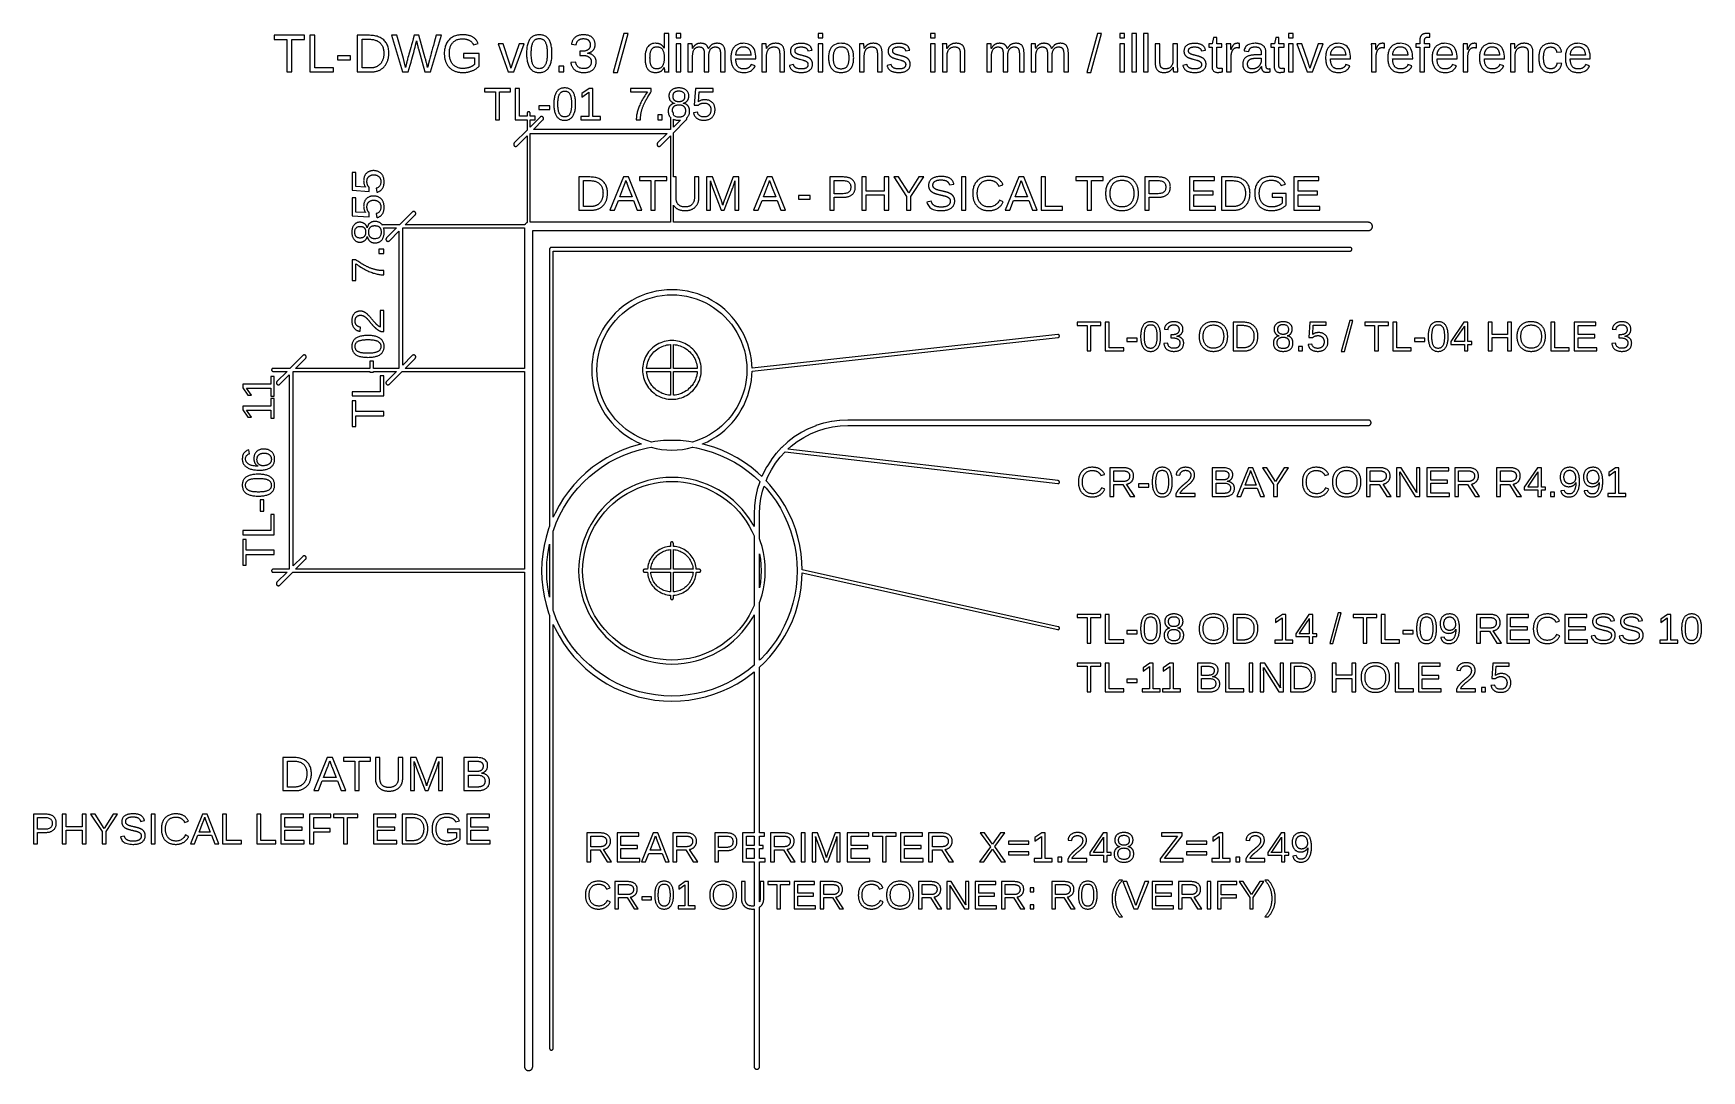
# Model space of a CAD drawing. Extents: x -27 to 133, y -77 to 15.
# Drawn here: x -27.1 to 64.3, y -46.2 to 10.6 of the extents above; entities that cross this region are included whole.
import ezdxf

# ---------------------------------------------------------------- set-up
doc = ezdxf.new("R2010")
doc.units = 0
doc.layers.get('0').update_dxf_attribs({"linetype": 'CONTINUOUS'})

msp = doc.modelspace()

# ---------------------------------------------------------------- linework, layer by layer
for points in [[(-12.9747, 10.2421), (-12.2854, 10.2421), (-12.2854, 10.4642), (-13.9345, 10.4642), (-13.9345, 10.2421), (-13.2452, 10.2421), (-13.2452, 8.45773), (-12.9747, 8.45773)], [(-10.6932, 8.67989), (-11.7071, 8.67989), (-11.7071, 10.4642), (-11.9791, 10.4642), (-11.9791, 8.45773), (-10.6932, 8.45773)], [(-8.59099, 8.45846), (-8.54751, 8.46066), (-8.50484, 8.46433), (-8.46298, 8.46946), (-8.42193, 8.47605), (-8.38169, 8.48412), (-8.34225, 8.49365), (-8.30363, 8.50464), (-8.26581, 8.5171), (-8.2288, 8.53103), (-8.1926, 8.54642), (-8.15721, 8.56328), (-8.12263, 8.58161), (-8.08905, 8.60131), (-8.05666, 8.62231), (-8.02547, 8.64459), (-7.99548, 8.66817), (-7.96669, 8.69303), (-7.93909, 8.71918), (-7.91269, 8.74662), (-7.88749, 8.77535), (-7.86348, 8.80537), (-7.84067, 8.83668), (-7.81906, 8.86927), (-7.79864, 8.90316), (-7.77942, 8.93833), (-7.76152, 8.97462), (-7.74504, 9.01182), (-7.73, 9.04993), (-7.71639, 9.08897), (-7.70422, 9.12893), (-7.69347, 9.1698), (-7.68416, 9.21159), (-7.67628, 9.2543), (-7.66984, 9.29793), (-7.66482, 9.34248), (-7.66124, 9.38794), (-7.65909, 9.43432), (-7.65838, 9.48162), (-7.66002, 9.55287), (-7.66493, 9.62155), (-7.67313, 9.68769), (-7.6846, 9.75127), (-7.69935, 9.8123), (-7.71738, 9.87077), (-7.73869, 9.92669), (-7.76327, 9.98006), (-7.79114, 10.0309), (-7.82228, 10.0791), (-7.8567, 10.1248), (-7.89439, 10.168), (-7.93537, 10.2086), (-7.97936, 10.2464), (-8.0261, 10.2812), (-8.0756, 10.313), (-8.12786, 10.3417), (-8.18287, 10.3674), (-8.24063, 10.3901), (-8.30115, 10.4098), (-8.36443, 10.4264), (-8.43047, 10.44), (-8.49925, 10.4506), (-8.5708, 10.4582), (-8.6451, 10.4627), (-8.72215, 10.4642), (-9.38575, 10.4642), (-9.38575, 8.45773), (-8.63528, 8.45773)], [(-9.11376, 10.2464), (-8.72784, 10.2464), (-8.66934, 10.2452), (-8.61299, 10.2417), (-8.55882, 10.2359), (-8.5068, 10.2278), (-8.45696, 10.2174), (-8.40928, 10.2046), (-8.36376, 10.1896), (-8.32041, 10.1722), (-8.27923, 10.1525), (-8.24021, 10.1305), (-8.20336, 10.1062), (-8.16867, 10.0795), (-8.13615, 10.0505), (-8.10592, 10.0194), (-8.07811, 9.98609), (-8.05272, 9.95072), (-8.02974, 9.91326), (-8.00919, 9.87369), (-7.99105, 9.83203), (-7.97533, 9.78826), (-7.96203, 9.7424), (-7.95114, 9.69444), (-7.94268, 9.64439), (-7.93663, 9.59223), (-7.93301, 9.53798), (-7.9318, 9.48162), (-7.93233, 9.44389), (-7.93392, 9.40694), (-7.93658, 9.37075), (-7.94029, 9.33535), (-7.94507, 9.30071), (-7.95091, 9.26686), (-7.95781, 9.23378), (-7.96577, 9.20147), (-7.9748, 9.16994), (-7.98488, 9.13918), (-7.99603, 9.1092), (-8.00824, 9.08), (-8.02151, 9.05157), (-8.03577, 9.02403), (-8.05095, 8.9975), (-8.06705, 8.97199), (-8.08407, 8.94748), (-8.102, 8.92399), (-8.12085, 8.90151), (-8.14063, 8.88003), (-8.16132, 8.85957), (-8.18293, 8.84012), (-8.20546, 8.82168), (-8.2289, 8.80426), (-8.25327, 8.78784), (-8.27855, 8.77243), (-8.30461, 8.75811), (-8.3313, 8.74493), (-8.35862, 8.7329), (-8.38658, 8.72201), (-8.41516, 8.71227), (-8.44438, 8.70368), (-8.47423, 8.69623), (-8.50472, 8.68993), (-8.53583, 8.68477), (-8.56758, 8.68076), (-8.59996, 8.67789), (-8.63297, 8.67618), (-8.66661, 8.6756), (-9.11376, 8.6756)], [(-6.53632, 8.65304), (-6.48645, 8.83409), (-6.44057, 9.00088), (-6.39868, 9.15341), (-6.36079, 9.29169), (-6.32689, 9.41571), (-6.29699, 9.52547), (-6.27108, 9.62098), (-6.24916, 9.70222), (-6.23124, 9.76921), (-6.21731, 9.82195), (-6.20738, 9.86042), (-6.20144, 9.88464), (-6.19743, 9.90205), (-6.19328, 9.9201), (-6.189, 9.93879), (-6.18458, 9.95812), (-6.18003, 9.97809), (-6.17535, 9.9987), (-6.17053, 10.02), (-6.16557, 10.0418), (-6.16048, 10.0644), (-6.15526, 10.0876), (-6.1499, 10.1114), (-6.1444, 10.1358), (-6.13878, 10.1609), (-6.12888, 10.1145), (-6.11936, 10.0703), (-6.11021, 10.0284), (-6.10142, 9.98867), (-6.09301, 9.95121), (-6.08497, 9.916), (-6.07731, 9.88302), (-6.07001, 9.85229), (-6.06308, 9.8238), (-6.05653, 9.79755), (-6.05034, 9.77355), (-6.04453, 9.75178), (-6.03909, 9.73226), (-5.69162, 8.45773), (-5.36692, 8.45773), (-4.77594, 10.4642), (-5.05933, 10.4642), (-5.11509, 10.2643), (-5.16668, 10.0792), (-5.21411, 9.90871), (-5.25738, 9.75297), (-5.29649, 9.61196), (-5.33143, 9.48567), (-5.36221, 9.3741), (-5.38883, 9.27725), (-5.41129, 9.19512), (-5.42958, 9.12771), (-5.44371, 9.07502), (-5.45368, 9.03705), (-5.45949, 9.01381), (-5.4633, 8.99757), (-5.46728, 8.98061), (-5.47142, 8.96294), (-5.47574, 8.94455), (-5.48022, 8.92544), (-5.48487, 8.90562), (-5.48969, 8.88508), (-5.49468, 8.86383), (-5.49984, 8.84186), (-5.50516, 8.81917), (-5.51066, 8.79577), (-5.51632, 8.77165), (-5.52215, 8.74681), (-5.53496, 8.69698), (-5.54218, 8.73018), (-5.54979, 8.76449), (-5.55782, 8.79992), (-5.56624, 8.83645), (-5.57507, 8.8741), (-5.58431, 8.91286), (-5.59395, 8.95273), (-5.604, 8.99372), (-5.61445, 9.03582), (-5.6253, 9.07902), (-5.63656, 9.12335), (-5.64822, 9.16878), (-5.66029, 9.21532), (-6.00919, 10.4642), (-6.26977, 10.4642), (-6.32186, 10.2797), (-6.37034, 10.1076), (-6.41519, 9.94796), (-6.45644, 9.80084), (-6.49407, 9.66621), (-6.52808, 9.54407), (-6.55848, 9.43441), (-6.58526, 9.33725), (-6.60843, 9.25257), (-6.62798, 9.18038), (-6.64392, 9.12068), (-6.65624, 9.07346), (-6.66495, 9.03874), (-6.67179, 9.01042), (-6.6785, 8.98245), (-6.68509, 8.95481), (-6.69155, 8.92751), (-6.69788, 8.90055), (-6.70409, 8.87393), (-6.71017, 8.84764), (-6.71612, 8.82168), (-6.72195, 8.79607), (-6.72765, 8.77079), (-6.73322, 8.74585), (-6.73867, 8.72125), (-6.744, 8.69698), (-6.75238, 8.73589), (-6.76088, 8.77464), (-6.7695, 8.81321), (-6.77824, 8.85162), (-6.7871, 8.88985), (-6.79607, 8.92792), (-6.80516, 8.96583), (-6.81437, 9.00356), (-6.8237, 9.04113), (-6.83314, 9.07852), (-6.84271, 9.11575), (-6.85239, 9.15281), (-6.86218, 9.1897), (-7.22248, 10.4642), (-7.50588, 10.4642), (-6.91487, 8.45773), (-6.59019, 8.45773)], [(-3.56663, 8.42978), (-3.5257, 8.43136), (-3.48523, 8.43399), (-3.44523, 8.43768), (-3.40569, 8.44242), (-3.36662, 8.44821), (-3.328, 8.45506), (-3.28985, 8.46296), (-3.25217, 8.47191), (-3.21495, 8.48191), (-3.17819, 8.49297), (-3.14189, 8.50508), (-3.10606, 8.51825), (-3.07088, 8.53238), (-3.03656, 8.54737), (-3.00308, 8.56323), (-2.97046, 8.57996), (-2.93869, 8.59756), (-2.90776, 8.61603), (-2.87769, 8.63536), (-2.84847, 8.65556), (-2.82011, 8.67664), (-2.79259, 8.69857), (-2.76592, 8.72138), (-2.74011, 8.74506), (-2.71515, 8.7696), (-2.71515, 9.4617), (-3.56531, 9.4617), (-3.56531, 9.23385), (-2.96578, 9.23385), (-2.96578, 8.87212), (-2.98238, 8.8566), (-2.99974, 8.84159), (-3.01787, 8.82708), (-3.03676, 8.81307), (-3.05643, 8.79958), (-3.07686, 8.78658), (-3.09805, 8.7741), (-3.12002, 8.76212), (-3.14275, 8.75064), (-3.16625, 8.73967), (-3.19051, 8.7292), (-3.21554, 8.71924), (-3.24134, 8.70979), (-3.26768, 8.70094), (-3.29432, 8.6928), (-3.32128, 8.68537), (-3.34855, 8.67865), (-3.37614, 8.67263), (-3.40403, 8.66732), (-3.43224, 8.66272), (-3.46075, 8.65883), (-3.48958, 8.65565), (-3.51873, 8.65317), (-3.54818, 8.6514), (-3.57795, 8.65034), (-3.60802, 8.64998), (-3.66016, 8.65128), (-3.71053, 8.65519), (-3.75912, 8.6617), (-3.80595, 8.67081), (-3.85101, 8.68253), (-3.89429, 8.69685), (-3.93581, 8.71377), (-3.97556, 8.7333), (-4.01354, 8.75543), (-4.04975, 8.78017), (-4.08419, 8.80751), (-4.11686, 8.83745), (-4.14777, 8.87), (-4.17663, 8.9048), (-4.20318, 8.94149), (-4.22742, 8.98008), (-4.24935, 9.02056), (-4.26898, 9.06294), (-4.28629, 9.10722), (-4.3013, 9.15339), (-4.314, 9.20146), (-4.32439, 9.25143), (-4.33247, 9.30329), (-4.33824, 9.35704), (-4.3417, 9.41269), (-4.34286, 9.47024), (-4.34177, 9.52794), (-4.33851, 9.58361), (-4.33307, 9.63724), (-4.32546, 9.68885), (-4.31568, 9.73842), (-4.30372, 9.78597), (-4.28959, 9.83148), (-4.27329, 9.87496), (-4.25481, 9.91642), (-4.23415, 9.95584), (-4.21133, 9.99323), (-4.18632, 10.0286), (-4.15915, 10.0619), (-4.12992, 10.093), (-4.09875, 10.1216), (-4.06564, 10.1477), (-4.03059, 10.1713), (-3.99361, 10.1924), (-3.95469, 10.2111), (-3.91383, 10.2272), (-3.87103, 10.2409), (-3.8263, 10.2521), (-3.77962, 10.2608), (-3.73101, 10.267), (-3.68046, 10.2707), (-3.62797, 10.272), (-3.59401, 10.2715), (-3.56091, 10.2701), (-3.52869, 10.2678), (-3.49733, 10.2646), (-3.46684, 10.2604), (-3.43721, 10.2553), (-3.40846, 10.2493), (-3.38057, 10.2423), (-3.35355, 10.2344), (-3.3274, 10.2256), (-3.30212, 10.2159), (-3.2777, 10.2052), (-3.25415, 10.1937), (-3.23142, 10.1811), (-3.20946, 10.1674), (-3.18826, 10.1526), (-3.16783, 10.1367), (-3.14817, 10.1197), (-3.12928, 10.1016), (-3.11115, 10.0825), (-3.09378, 10.0622), (-3.07719, 10.0408), (-3.06136, 10.0184), (-3.0463, 9.99484), (-3.032, 9.97019), (-3.01847, 9.94444), (-2.75929, 10.0213), (-2.77716, 10.0587), (-2.79616, 10.0944), (-2.81629, 10.1285), (-2.83755, 10.161), (-2.85994, 10.1919), (-2.88346, 10.2213), (-2.90811, 10.249), (-2.93388, 10.2751), (-2.96079, 10.2996), (-2.98882, 10.3225), (-3.01799, 10.3438), (-3.04828, 10.3635), (-3.07971, 10.3816), (-3.11244, 10.3983), (-3.14665, 10.4136), (-3.18234, 10.4276), (-3.21952, 10.4402), (-3.25818, 10.4515), (-3.29833, 10.4615), (-3.33995, 10.4702), (-3.38306, 10.4775), (-3.42765, 10.4835), (-3.47373, 10.4881), (-3.52129, 10.4915), (-3.57033, 10.4935), (-3.62086, 10.4941), (-3.69255, 10.4926), (-3.76174, 10.4878), (-3.82842, 10.4799), (-3.89258, 10.4688), (-3.95424, 10.4545), (-4.01338, 10.4371), (-4.07002, 10.4165), (-4.12414, 10.3928), (-4.17575, 10.3658), (-4.22485, 10.3357), (-4.27145, 10.3025), (-4.31553, 10.266), (-4.35709, 10.2264), (-4.39585, 10.1839), (-4.43151, 10.1388), (-4.46407, 10.0911), (-4.49353, 10.0408), (-4.51989, 9.98782), (-4.54314, 9.93226), (-4.5633, 9.87409), (-4.58035, 9.81332), (-4.5943, 9.74993), (-4.60516, 9.68392), (-4.61291, 9.61531), (-4.61756, 9.54408), (-4.61911, 9.47024), (-4.6184, 9.42166), (-4.61626, 9.37406), (-4.6127, 9.32745), (-4.60772, 9.28183), (-4.60131, 9.23719), (-4.59348, 9.19354), (-4.58422, 9.15087), (-4.57354, 9.10919), (-4.56144, 9.06849), (-4.54791, 9.02878), (-4.53296, 8.99006), (-4.51658, 8.95232), (-4.49878, 8.91557), (-4.47963, 8.87996), (-4.45921, 8.84566), (-4.43752, 8.81267), (-4.41455, 8.78098), (-4.39031, 8.7506), (-4.3648, 8.72152), (-4.33802, 8.69375), (-4.30996, 8.66729), (-4.28064, 8.64213), (-4.25004, 8.61828), (-4.21816, 8.59573), (-4.18502, 8.57449), (-4.1506, 8.55456), (-4.11503, 8.53602), (-4.07844, 8.51897), (-4.04081, 8.5034), (-4.00216, 8.48931), (-3.96248, 8.47671), (-3.92177, 8.46558), (-3.88003, 8.45594), (-3.83727, 8.44779), (-3.79348, 8.44112), (-3.74866, 8.43593), (-3.70281, 8.43222), (-3.65593, 8.42999), (-3.60802, 8.42925)], [(0.63126, 8.43082), (0.6815, 8.43552), (0.72974, 8.44336), (0.77599, 8.45433), (0.82024, 8.46843), (0.86249, 8.48567), (0.90275, 8.50605), (0.941, 8.52956), (0.97727, 8.5562), (1.01153, 8.58598), (1.0438, 8.61889), (1.07407, 8.65494), (1.10234, 8.69412), (1.12857, 8.73628), (1.1527, 8.78125), (1.17473, 8.82904), (1.19466, 8.87964), (1.2125, 8.93305), (1.22823, 8.98928), (1.24187, 9.04833), (1.25341, 9.11019), (1.26286, 9.17486), (1.2702, 9.24235), (1.27545, 9.31265), (1.27859, 9.38577), (1.27964, 9.4617), (1.27864, 9.53887), (1.27565, 9.61307), (1.27065, 9.68431), (1.26367, 9.75258), (1.25468, 9.81788), (1.24369, 9.88022), (1.23071, 9.93959), (1.21573, 9.996), (1.19876, 10.0494), (1.17979, 10.0999), (1.15882, 10.1474), (1.13585, 10.192), (1.11089, 10.2335), (1.08383, 10.2721), (1.05457, 10.3075), (1.02311, 10.3399), (0.98945, 10.3692), (0.9536, 10.3954), (0.91554, 10.4186), (0.87529, 10.4386), (0.83283, 10.4556), (0.78818, 10.4695), (0.74132, 10.4803), (0.69227, 10.488), (0.64102, 10.4926), (0.58757, 10.4941), (0.53264, 10.4926), (0.48003, 10.488), (0.42973, 10.4804), (0.38176, 10.4697), (0.3361, 10.456), (0.29276, 10.4392), (0.25173, 10.4194), (0.21303, 10.3965), (0.17664, 10.3706), (0.14256, 10.3416), (0.11081, 10.3096), (0.08137, 10.2745), (0.05425, 10.2364), (0.02929, 10.1952), (0.00632, 10.1509), (-0.01465, 10.1036), (-0.03362, 10.0532), (-0.0506, 9.99977), (-0.06558, 9.94325), (-0.07856, 9.88366), (-0.08954, 9.821), (-0.09853, 9.75527), (-0.10552, 9.68648), (-0.11051, 9.61462), (-0.11351, 9.53969), (-0.11451, 9.4617), (-0.11348, 9.38535), (-0.11039, 9.31187), (-0.10525, 9.24126), (-0.09806, 9.17351), (-0.08881, 9.10862), (-0.0775, 9.0466), (-0.06413, 8.98745), (-0.04871, 8.93116), (-0.03124, 8.87774), (-0.01171, 8.82718), (0.00988, 8.77949), (0.03353, 8.73466), (0.05923, 8.6927), (0.08697, 8.65373), (0.11676, 8.61787), (0.14859, 8.58514), (0.18246, 8.55552), (0.21836, 8.52902), (0.2563, 8.50564), (0.29629, 8.48537), (0.33831, 8.46822), (0.38238, 8.45419), (0.42848, 8.44328), (0.47662, 8.43549), (0.5268, 8.43081), (0.57902, 8.42925)], [(0.54753, 8.63975), (0.51466, 8.64327), (0.48325, 8.64912), (0.4533, 8.65732), (0.42481, 8.66786), (0.39777, 8.68075), (0.37219, 8.69597), (0.34807, 8.71354), (0.32541, 8.73345), (0.30421, 8.75571), (0.28446, 8.7803), (0.26617, 8.80724), (0.24934, 8.83653), (0.23386, 8.86834), (0.21961, 8.90286), (0.20661, 8.9401), (0.19484, 8.98005), (0.18431, 9.02271), (0.17502, 9.06809), (0.16697, 9.11618), (0.16016, 9.16698), (0.15459, 9.2205), (0.15025, 9.27673), (0.14715, 9.33567), (0.1453, 9.39733), (0.14468, 9.4617), (0.14529, 9.52793), (0.14712, 9.59123), (0.15017, 9.65159), (0.15445, 9.70903), (0.15995, 9.76353), (0.16667, 9.8151), (0.17461, 9.86373), (0.18377, 9.90943), (0.19416, 9.95221), (0.20576, 9.99204), (0.21859, 10.0289), (0.23264, 10.0629), (0.24791, 10.094), (0.26459, 10.1224), (0.28284, 10.1486), (0.30266, 10.1725), (0.32406, 10.1941), (0.34704, 10.2134), (0.37159, 10.2305), (0.39771, 10.2453), (0.42542, 10.2578), (0.4547, 10.268), (0.48555, 10.276), (0.51798, 10.2817), (0.55198, 10.2851), (0.58757, 10.2862), (0.62228, 10.2851), (0.65546, 10.2816), (0.6871, 10.2758), (0.71719, 10.2677), (0.74574, 10.2574), (0.77275, 10.2447), (0.79822, 10.2297), (0.82215, 10.2123), (0.84453, 10.1927), (0.86538, 10.1708), (0.88468, 10.1465), (0.90243, 10.12), (0.91865, 10.0911), (0.9335, 10.0597), (0.94717, 10.0254), (0.95964, 9.98835), (0.97093, 9.94842), (0.98103, 9.90567), (0.98994, 9.86008), (0.99767, 9.81166), (1.0042, 9.76041), (1.00955, 9.70633), (1.01371, 9.64942), (1.01668, 9.58968), (1.01846, 9.5271), (1.01905, 9.4617), (1.01843, 9.39856), (1.01656, 9.338), (1.01344, 9.27999), (1.00908, 9.22454), (1.00346, 9.17166), (0.99661, 9.12133), (0.9885, 9.07357), (0.97915, 9.02837), (0.96855, 8.98573), (0.9567, 8.94565), (0.94361, 8.90814), (0.92926, 8.87318), (0.91368, 8.84079), (0.89675, 8.81088), (0.87839, 8.78336), (0.85859, 8.75823), (0.83737, 8.7355), (0.81471, 8.71516), (0.79061, 8.69721), (0.76509, 8.68165), (0.73813, 8.66849), (0.70974, 8.65772), (0.67992, 8.64935), (0.64866, 8.64337), (0.61598, 8.63978), (0.58185, 8.63858)], [(3.06666, 8.43015), (3.11437, 8.43286), (3.16029, 8.43737), (3.20443, 8.44368), (3.24678, 8.45179), (3.28734, 8.46171), (3.32612, 8.47343), (3.36311, 8.48696), (3.39832, 8.50228), (3.43173, 8.51942), (3.46336, 8.53835), (3.49321, 8.55909), (3.52127, 8.58163), (3.54739, 8.60581), (3.57142, 8.63148), (3.59336, 8.65863), (3.61322, 8.68726), (3.63098, 8.71738), (3.64665, 8.74898), (3.66024, 8.78206), (3.67173, 8.81662), (3.68114, 8.85267), (3.68845, 8.8902), (3.69368, 8.92921), (3.69681, 8.96971), (3.69786, 9.01169), (3.69711, 9.04088), (3.69489, 9.06929), (3.69118, 9.09693), (3.68599, 9.12379), (3.67932, 9.14988), (3.67116, 9.1752), (3.66152, 9.19973), (3.65039, 9.2235), (3.63779, 9.24648), (3.6237, 9.26869), (3.60812, 9.29013), (3.59107, 9.31079), (3.57253, 9.33068), (3.55266, 9.34957), (3.53161, 9.36725), (3.50938, 9.38371), (3.48598, 9.39896), (3.46139, 9.413), (3.43562, 9.42582), (3.40868, 9.43744), (3.38055, 9.44783), (3.35125, 9.45702), (3.32076, 9.46499), (3.2891, 9.47175), (3.25625, 9.47729), (3.22223, 9.48162), (3.22223, 9.48732), (3.2532, 9.49435), (3.28301, 9.5023), (3.31168, 9.51117), (3.33918, 9.52096), (3.36554, 9.53167), (3.39074, 9.54329), (3.41478, 9.55584), (3.43767, 9.5693), (3.45941, 9.58368), (3.47999, 9.59898), (3.49942, 9.61519), (3.51769, 9.63233), (3.53481, 9.65038), (3.55072, 9.66932), (3.56535, 9.68911), (3.57871, 9.70975), (3.5908, 9.73124), (3.60161, 9.75358), (3.61116, 9.77678), (3.61943, 9.80082), (3.62643, 9.82572), (3.63215, 9.85146), (3.63661, 9.87806), (3.63979, 9.90551), (3.64169, 9.93381), (3.64233, 9.96297), (3.64134, 10.0009), (3.63837, 10.0375), (3.63342, 10.0728), (3.62649, 10.1068), (3.61758, 10.1394), (3.60669, 10.1708), (3.59382, 10.2009), (3.57896, 10.2296), (3.56213, 10.2571), (3.54332, 10.2832), (3.52253, 10.3081), (3.49976, 10.3316), (3.475, 10.3539), (3.44846, 10.3746), (3.42033, 10.3937), (3.39061, 10.4111), (3.35929, 10.4269), (3.32638, 10.441), (3.29188, 10.4535), (3.25578, 10.4643), (3.21809, 10.4734), (3.17881, 10.4809), (3.13794, 10.4867), (3.09547, 10.4908), (3.05141, 10.4933), (3.00576, 10.4941), (2.96385, 10.4933), (2.92313, 10.4909), (2.8836, 10.4868), (2.84526, 10.4811), (2.8081, 10.4737), (2.77214, 10.4647), (2.73736, 10.4541), (2.70377, 10.4418), (2.67136, 10.4279), (2.64015, 10.4124), (2.61012, 10.3952), (2.58128, 10.3764), (2.55363, 10.356), (2.52744, 10.3341), (2.503, 10.3109), (2.4803, 10.2865), (2.45935, 10.2607), (2.44014, 10.2337), (2.42268, 10.2054), (2.40696, 10.1759), (2.39299, 10.145), (2.38076, 10.1129), (2.37027, 10.0795), (2.36153, 10.0448), (2.35453, 10.0088), (2.34928, 9.97151), (2.60703, 9.95156), (2.61018, 9.97546), (2.61436, 9.99852), (2.61958, 10.0207), (2.62584, 10.0421), (2.63313, 10.0626), (2.64146, 10.0823), (2.65083, 10.1012), (2.66123, 10.1192), (2.67267, 10.1363), (2.68515, 10.1526), (2.69866, 10.1681), (2.71321, 10.1827), (2.72879, 10.1965), (2.74527, 10.2094), (2.76253, 10.2212), (2.78055, 10.232), (2.79933, 10.2417), (2.81889, 10.2505), (2.83921, 10.2582), (2.86029, 10.2649), (2.88215, 10.2705), (2.90477, 10.2752), (2.92816, 10.2788), (2.95231, 10.2813), (2.97723, 10.2829), (3.00292, 10.2834), (3.03108, 10.2828), (3.05815, 10.2812), (3.08413, 10.2784), (3.10902, 10.2746), (3.13283, 10.2696), (3.15555, 10.2635), (3.17718, 10.2563), (3.19773, 10.2481), (3.21719, 10.2387), (3.23556, 10.2282), (3.25285, 10.2166), (3.26904, 10.2039), (3.28415, 10.1901), (3.29817, 10.1754), (3.31105, 10.1598), (3.32282, 10.1434), (3.33347, 10.1263), (3.343, 10.1083), (3.3514, 10.0896), (3.35869, 10.07), (3.36485, 10.0497), (3.3699, 10.0285), (3.37382, 10.0066), (3.37662, 9.98381), (3.3783, 9.96025), (3.37887, 9.9359), (3.37818, 9.91134), (3.37612, 9.88762), (3.37268, 9.86473), (3.36788, 9.84267), (3.3617, 9.82145), (3.35414, 9.80107), (3.34521, 9.78151), (3.33491, 9.7628), (3.32324, 9.74491), (3.31019, 9.72786), (3.29576, 9.71164), (3.27997, 9.69626), (3.2628, 9.68171), (3.24438, 9.66813), (3.22485, 9.65562), (3.20419, 9.64421), (3.18242, 9.63388), (3.15952, 9.62464), (3.1355, 9.61649), (3.11037, 9.60943), (3.08411, 9.60345), (3.05673, 9.59856), (3.02822, 9.59475), (2.9986, 9.59203), (2.96786, 9.5904), (2.936, 9.58986), (2.79643, 9.58986), (2.79643, 9.3677), (2.94169, 9.3677), (2.97761, 9.36716), (3.01222, 9.36553), (3.0455, 9.36281), (3.07746, 9.359), (3.10809, 9.35411), (3.1374, 9.34813), (3.16539, 9.34107), (3.19205, 9.33292), (3.2174, 9.32368), (3.24142, 9.31335), (3.26411, 9.30193), (3.28548, 9.28943), (3.30553, 9.27585), (3.32418, 9.26129), (3.34133, 9.24588), (3.35699, 9.22962), (3.37115, 9.21251), (3.38383, 9.19455), (3.39502, 9.17574), (3.40471, 9.15608), (3.41291, 9.13557), (3.41962, 9.1142), (3.42484, 9.09199), (3.42857, 9.06892), (3.43081, 9.045), (3.43155, 9.02023), (3.4309, 8.99186), (3.42894, 8.96459), (3.42568, 8.93841), (3.4211, 8.91332), (3.41523, 8.88933), (3.40804, 8.86644), (3.39955, 8.84464), (3.38975, 8.82393), (3.37865, 8.80432), (3.36624, 8.78581), (3.35253, 8.76839), (3.33751, 8.75207), (3.32118, 8.73684), (3.30371, 8.72273), (3.28525, 8.70974), (3.26581, 8.69789), (3.24538, 8.68716), (3.22397, 8.67756), (3.20157, 8.6691), (3.17818, 8.66176), (3.15381, 8.65555), (3.12845, 8.65047), (3.10211, 8.64652), (3.07478, 8.64369), (3.04646, 8.642), (3.01716, 8.64144), (2.95977, 8.64354), (2.90634, 8.64986), (2.85687, 8.6604), (2.81136, 8.67514), (2.76981, 8.6941), (2.73222, 8.71727), (2.69859, 8.74466), (2.66892, 8.77626), (2.64321, 8.81207), (2.62146, 8.85209), (2.60368, 8.89633), (2.58985, 8.94478), (2.57998, 8.99745), (2.31509, 8.97324), (2.32122, 8.93261), (2.3291, 8.89354), (2.33872, 8.85603), (2.35008, 8.82008), (2.36319, 8.78569), (2.37804, 8.75286), (2.39464, 8.72159), (2.41298, 8.69187), (2.43306, 8.66371), (2.45489, 8.63712), (2.47846, 8.61208), (2.50378, 8.5886), (2.53084, 8.56668), (2.55951, 8.54635), (2.58963, 8.52764), (2.6212, 8.51057), (2.65424, 8.49512), (2.68873, 8.48129), (2.72468, 8.4691), (2.76209, 8.45853), (2.80096, 8.44958), (2.84128, 8.44226), (2.88307, 8.43657), (2.92631, 8.4325), (2.971, 8.43007), (3.01716, 8.42925)], [(5.44676, 10.571), (5.22176, 10.571), (4.63647, 8.42925), (4.86718, 8.42925)], [(6.9728, 8.42963), (6.99853, 8.43077), (7.0236, 8.43266), (7.04799, 8.43532), (7.07173, 8.43873), (7.09479, 8.4429), (7.11719, 8.44783), (7.13893, 8.45352), (7.16, 8.45996), (7.1804, 8.46716), (7.20014, 8.47513), (7.21921, 8.48385), (7.23761, 8.49332), (7.25542, 8.50368), (7.27267, 8.51503), (7.28938, 8.52738), (7.30554, 8.54072), (7.32115, 8.55505), (7.33621, 8.57038), (7.35073, 8.5867), (7.3647, 8.60402), (7.37812, 8.62233), (7.39099, 8.64163), (7.40331, 8.66193), (7.41509, 8.68322), (7.42632, 8.70551), (7.43201, 8.70551), (7.43204, 8.69617), (7.43213, 8.68657), (7.43228, 8.67669), (7.43248, 8.66654), (7.43275, 8.65613), (7.43307, 8.64545), (7.43346, 8.63449), (7.4339, 8.62327), (7.4344, 8.61178), (7.43496, 8.60001), (7.43558, 8.58798), (7.43625, 8.57568), (7.43699, 8.56311), (7.43775, 8.55075), (7.43851, 8.53911), (7.43926, 8.52817), (7.44, 8.51794), (7.44072, 8.50842), (7.44145, 8.49961), (7.44216, 8.4915), (7.44286, 8.4841), (7.44356, 8.47741), (7.44424, 8.47143), (7.44492, 8.46615), (7.44559, 8.46159), (7.44625, 8.45773), (7.69119, 8.45773), (7.68993, 8.47053), (7.68877, 8.48527), (7.6877, 8.50194), (7.68674, 8.52056), (7.68588, 8.54111), (7.68513, 8.5636), (7.68447, 8.58803), (7.68391, 8.61439), (7.68346, 8.6427), (7.6831, 8.67294), (7.68285, 8.70512), (7.6827, 8.73923), (7.68265, 8.77529), (7.68265, 10.571), (7.42632, 10.571), (7.42632, 9.93163), (7.42918, 9.75933), (7.42632, 9.75933), (7.4151, 9.78035), (7.40333, 9.80048), (7.39103, 9.81972), (7.37818, 9.83806), (7.3648, 9.85551), (7.35088, 9.87206), (7.33642, 9.88773), (7.32142, 9.90249), (7.30588, 9.91637), (7.2898, 9.92935), (7.27318, 9.94144), (7.25603, 9.95264), (7.23833, 9.96294), (7.22002, 9.97243), (7.20102, 9.98115), (7.18133, 9.98911), (7.16095, 9.99632), (7.13987, 10.0028), (7.11811, 10.0085), (7.09565, 10.0134), (7.07251, 10.0176), (7.04867, 10.021), (7.02414, 10.0236), (6.99892, 10.0255), (6.97301, 10.0267), (6.94641, 10.027), (6.86257, 10.0223), (6.78543, 10.008), (6.71501, 9.98411), (6.65129, 9.95073), (6.59427, 9.90781), (6.54397, 9.85534), (6.50037, 9.79334), (6.46348, 9.72181), (6.4333, 9.64073), (6.40982, 9.55011), (6.39305, 9.44996), (6.38299, 9.34027), (6.37964, 9.22104), (6.38045, 9.16089), (6.38289, 9.10313), (6.38696, 9.04777), (6.39265, 8.9948), (6.39997, 8.94422), (6.40891, 8.89604), (6.41948, 8.85025), (6.43168, 8.80685), (6.4455, 8.76585), (6.46095, 8.72724), (6.47803, 8.69102), (6.49673, 8.6572), (6.51706, 8.62577), (6.53912, 8.5967), (6.563, 8.56995), (6.58872, 8.54553), (6.61626, 8.52344), (6.64563, 8.50367), (6.67683, 8.48623), (6.70985, 8.47111), (6.74471, 8.45832), (6.78139, 8.44786), (6.8199, 8.43972), (6.86024, 8.4339), (6.90241, 8.43041), (6.94641, 8.42925)], [(8.33071, 10.571), (8.07436, 10.571), (8.07436, 10.3261), (8.33071, 10.3261)], [(16.1109, 10.571), (15.8545, 10.571), (15.8545, 10.3261), (16.1109, 10.3261)], [(22.2718, 10.571), (22.0154, 10.571), (22.0154, 10.3261), (22.2718, 10.3261)], [(31.3806, 10.571), (31.1556, 10.571), (30.5704, 8.42925), (30.8011, 8.42925)], [(32.6425, 10.571), (32.3861, 10.571), (32.3861, 10.3261), (32.6425, 10.3261)], [(33.2919, 10.571), (33.0356, 10.571), (33.0356, 8.45773), (33.2919, 8.45773)], [(33.9399, 10.571), (33.6836, 10.571), (33.6836, 8.45773), (33.9399, 8.45773)], [(37.7656, 8.43515), (37.7859, 8.43575), (37.8061, 8.43676), (37.8262, 8.43818), (37.8463, 8.44), (37.8663, 8.44223), (37.8862, 8.44486), (37.9061, 8.44789), (37.9259, 8.45133), (37.9456, 8.45517), (37.9653, 8.45942), (37.9849, 8.46407), (38.0044, 8.46913), (38.0044, 8.65853), (37.9898, 8.65558), (37.9757, 8.65286), (37.9622, 8.65038), (37.9491, 8.64814), (37.9367, 8.64614), (37.9247, 8.64436), (37.9134, 8.64283), (37.9025, 8.64153), (37.8922, 8.64047), (37.8824, 8.63964), (37.8732, 8.63905), (37.8645, 8.6387), (37.8563, 8.63858), (37.8428, 8.63885), (37.83, 8.63964), (37.8178, 8.64097), (37.8062, 8.64283), (37.7952, 8.64522), (37.7849, 8.64814), (37.7752, 8.65159), (37.7661, 8.65557), (37.7577, 8.66008), (37.7499, 8.66512), (37.7427, 8.6707), (37.7362, 8.6768), (37.7303, 8.68344), (37.7249, 8.69073), (37.72, 8.69881), (37.7155, 8.70767), (37.7114, 8.71731), (37.7077, 8.72774), (37.7045, 8.73895), (37.7017, 8.75095), (37.6993, 8.76373), (37.6974, 8.77729), (37.6959, 8.79164), (37.6948, 8.80677), (37.6942, 8.82268), (37.694, 8.83938), (37.694, 9.81202), (37.9788, 9.81202), (37.9788, 9.99856), (37.694, 9.99856), (37.694, 10.3432), (37.5231, 10.3432), (37.4476, 9.99856), (37.2596, 9.99856), (37.2596, 9.81202), (37.4377, 9.81202), (37.4377, 8.78384), (37.4395, 8.73223), (37.4449, 8.68474), (37.454, 8.64139), (37.4668, 8.60216), (37.4832, 8.56707), (37.5032, 8.5361), (37.5268, 8.50926), (37.5541, 8.48655), (37.5851, 8.46797), (37.6197, 8.45352), (37.6579, 8.4432), (37.6997, 8.43701), (37.7452, 8.43494)], [(41.1693, 8.43515), (41.1896, 8.43575), (41.2098, 8.43676), (41.2299, 8.43818), (41.25, 8.44), (41.27, 8.44223), (41.2899, 8.44486), (41.3098, 8.44789), (41.3296, 8.45133), (41.3493, 8.45517), (41.369, 8.45942), (41.3886, 8.46407), (41.4081, 8.46913), (41.4081, 8.65853), (41.3935, 8.65558), (41.3794, 8.65286), (41.3659, 8.65038), (41.3529, 8.64814), (41.3404, 8.64614), (41.3285, 8.64436), (41.3171, 8.64283), (41.3062, 8.64153), (41.2959, 8.64047), (41.2861, 8.63964), (41.2769, 8.63905), (41.2682, 8.6387), (41.2601, 8.63858), (41.2466, 8.63885), (41.2337, 8.63964), (41.2215, 8.64097), (41.2099, 8.64283), (41.1989, 8.64522), (41.1886, 8.64814), (41.1789, 8.65159), (41.1698, 8.65557), (41.1614, 8.66008), (41.1536, 8.66512), (41.1464, 8.6707), (41.1399, 8.6768), (41.134, 8.68344), (41.1286, 8.69073), (41.1237, 8.69881), (41.1192, 8.70767), (41.1151, 8.71731), (41.1115, 8.72774), (41.1082, 8.73895), (41.1054, 8.75095), (41.1031, 8.76373), (41.1011, 8.77729), (41.0996, 8.79164), (41.0986, 8.80677), (41.0979, 8.82268), (41.0977, 8.83938), (41.0977, 9.81202), (41.3825, 9.81202), (41.3825, 9.99856), (41.0977, 9.99856), (41.0977, 10.3432), (40.9268, 10.3432), (40.8513, 9.99856), (40.6634, 9.99856), (40.6634, 9.81202), (40.8414, 9.81202), (40.8414, 8.78384), (40.8432, 8.73223), (40.8487, 8.68474), (40.8578, 8.64139), (40.8705, 8.60216), (40.8869, 8.56707), (40.9069, 8.5361), (40.9306, 8.50926), (40.9579, 8.48655), (40.9888, 8.46797), (41.0234, 8.45352), (41.0616, 8.4432), (41.1035, 8.43701), (41.149, 8.43494)], [(41.881, 10.571), (41.6247, 10.571), (41.6247, 10.3261), (41.881, 10.3261)], [(49.0758, 9.81202), (49.3763, 9.81202), (49.3763, 9.99856), (49.0758, 9.99856), (49.0758, 10.1367), (49.0761, 10.1564), (49.0769, 10.1751), (49.0782, 10.1928), (49.08, 10.2096), (49.0823, 10.2255), (49.0852, 10.2403), (49.0886, 10.2543), (49.0925, 10.2672), (49.097, 10.2792), (49.1019, 10.2902), (49.1074, 10.3003), (49.1134, 10.3094), (49.12, 10.3176), (49.1271, 10.3249), (49.1348, 10.3317), (49.1432, 10.3379), (49.1523, 10.3435), (49.1619, 10.3485), (49.1722, 10.353), (49.1832, 10.3568), (49.1948, 10.36), (49.207, 10.3627), (49.2199, 10.3648), (49.2334, 10.3662), (49.2476, 10.3671), (49.2624, 10.3674), (49.2701, 10.3673), (49.278, 10.3671), (49.2861, 10.3668), (49.2944, 10.3663), (49.3028, 10.3657), (49.3114, 10.365), (49.3202, 10.3641), (49.3291, 10.3631), (49.3382, 10.3619), (49.3475, 10.3607), (49.3569, 10.3592), (49.3665, 10.3577), (49.3763, 10.356), (49.3763, 10.5511), (49.3647, 10.5536), (49.3527, 10.5559), (49.3404, 10.5581), (49.3276, 10.56), (49.3145, 10.5617), (49.301, 10.5632), (49.2871, 10.5645), (49.2728, 10.5657), (49.2581, 10.5666), (49.243, 10.5673), (49.2275, 10.5678), (49.2117, 10.5681), (49.1954, 10.5682), (49.1667, 10.5676), (49.1391, 10.566), (49.1126, 10.5633), (49.0873, 10.5594), (49.0632, 10.5545), (49.0402, 10.5485), (49.0184, 10.5413), (48.9978, 10.5331), (48.9783, 10.5238), (48.96, 10.5134), (48.9429, 10.5019), (48.9269, 10.4893), (48.9121, 10.4756), (48.8984, 10.4607), (48.8858, 10.4443), (48.8743, 10.4266), (48.8639, 10.4075), (48.8545, 10.3869), (48.8463, 10.365), (48.8392, 10.3417), (48.8332, 10.3169), (48.8282, 10.2908), (48.8244, 10.2633), (48.8217, 10.2344), (48.82, 10.204), (48.8195, 10.1723), (48.8195, 9.99856), (48.603, 9.99856), (48.603, 9.81202), (48.8195, 9.81202), (48.8195, 8.45773), (49.0758, 8.45773)], [(-9.75466, 9.34634), (-10.4667, 9.34634), (-10.4667, 9.11849), (-9.75466, 9.11849)], [(-0.23851, 9.99856), (-0.5105, 9.99856), (-0.86082, 8.99319), (-0.91635, 8.82514), (-0.9662, 8.65853), (-0.97811, 8.70037), (-0.98929, 8.73956), (-0.99974, 8.7761), (-1.00948, 8.81), (-1.01848, 8.84125), (-1.02677, 8.86986), (-1.03432, 8.89582), (-1.04116, 8.91914), (-1.04727, 8.93981), (-1.05265, 8.95783), (-1.05731, 8.97321), (-1.06125, 8.98594), (-1.06446, 8.99602), (-1.40338, 9.99856), (-1.6768, 9.99856), (-1.11715, 8.45773), (-0.81383, 8.45773)], [(6.98298, 8.62802), (6.9553, 8.6305), (6.92888, 8.63463), (6.90373, 8.64041), (6.87984, 8.64784), (6.85721, 8.65692), (6.83585, 8.66766), (6.81575, 8.68004), (6.79692, 8.69408), (6.77935, 8.70977), (6.76304, 8.72711), (6.748, 8.7461), (6.73422, 8.76674), (6.72158, 8.7893), (6.70995, 8.81403), (6.69934, 8.84094), (6.68973, 8.87002), (6.68113, 8.90127), (6.67355, 8.9347), (6.66698, 8.9703), (6.66142, 9.00808), (6.65686, 9.04803), (6.65333, 9.09015), (6.6508, 9.13445), (6.64928, 9.18092), (6.64877, 9.22956), (6.64928, 9.27802), (6.65081, 9.32436), (6.65336, 9.36859), (6.65693, 9.4107), (6.66152, 9.4507), (6.66713, 9.48858), (6.67376, 9.52434), (6.6814, 9.558), (6.69007, 9.58953), (6.69976, 9.61895), (6.71047, 9.64626), (6.72219, 9.67145), (6.73494, 9.69452), (6.74883, 9.71569), (6.76399, 9.73517), (6.78043, 9.75295), (6.79814, 9.76904), (6.81712, 9.78344), (6.83737, 9.79614), (6.8589, 9.80715), (6.88169, 9.81647), (6.90576, 9.82409), (6.93111, 9.83002), (6.95772, 9.83425), (6.9856, 9.83679), (7.01476, 9.83764), (7.04716, 9.8368), (7.07817, 9.83427), (7.10779, 9.83005), (7.13604, 9.82416), (7.1629, 9.81657), (7.18839, 9.8073), (7.21248, 9.79635), (7.2352, 9.78371), (7.25654, 9.76939), (7.27649, 9.75338), (7.29506, 9.73568), (7.31225, 9.7163), (7.32806, 9.69524), (7.3426, 9.67236), (7.35597, 9.64754), (7.36818, 9.62079), (7.37923, 9.5921), (7.38911, 9.56147), (7.39783, 9.5289), (7.40539, 9.4944), (7.41179, 9.45795), (7.41702, 9.41957), (7.42109, 9.37925), (7.424, 9.33699), (7.42574, 9.29279), (7.42632, 9.24666), (7.42574, 9.19879), (7.424, 9.15289), (7.42109, 9.10896), (7.41702, 9.06701), (7.41179, 9.02702), (7.40539, 8.98901), (7.39783, 8.95297), (7.38911, 8.91891), (7.37923, 8.88681), (7.36818, 8.85669), (7.35597, 8.82854), (7.3426, 8.80235), (7.32806, 8.77815), (7.31224, 8.75582), (7.295, 8.73527), (7.27634, 8.71652), (7.25627, 8.69955), (7.23478, 8.68436), (7.21188, 8.67096), (7.18756, 8.65935), (7.16183, 8.64953), (7.13468, 8.64149), (7.10612, 8.63524), (7.07614, 8.63077), (7.04474, 8.62809), (7.01193, 8.6272)], [(8.33071, 9.99856), (8.07436, 9.99856), (8.07436, 8.45773), (8.33071, 8.45773)], [(8.98439, 9.35061), (8.98496, 9.38505), (8.98665, 9.41829), (8.98948, 9.45031), (8.99343, 9.48111), (8.99851, 9.51071), (9.00472, 9.53909), (9.01206, 9.56625), (9.02052, 9.5922), (9.03012, 9.61694), (9.04085, 9.64047), (9.0527, 9.66278), (9.06569, 9.68388), (9.0798, 9.70376), (9.09488, 9.7223), (9.11078, 9.73936), (9.12748, 9.75493), (9.14499, 9.76902), (9.16331, 9.78163), (9.18244, 9.79275), (9.20238, 9.80239), (9.22312, 9.81055), (9.24468, 9.81723), (9.26704, 9.82242), (9.29021, 9.82612), (9.31419, 9.82835), (9.33898, 9.82909), (9.36294, 9.82859), (9.38573, 9.82707), (9.40736, 9.82454), (9.42783, 9.821), (9.44713, 9.81645), (9.46528, 9.81089), (9.48225, 9.80432), (9.49807, 9.79673), (9.51272, 9.78814), (9.52622, 9.77853), (9.53854, 9.76791), (9.54971, 9.75628), (9.55971, 9.74364), (9.56877, 9.72968), (9.5771, 9.71409), (9.58471, 9.69686), (9.5916, 9.67799), (9.59776, 9.65749), (9.60319, 9.63536), (9.6079, 9.61158), (9.61189, 9.58618), (9.61515, 9.55914), (9.61769, 9.53046), (9.6195, 9.50015), (9.62058, 9.46821), (9.62095, 9.43463), (9.62095, 8.45773), (9.87444, 8.45773), (9.87444, 9.35061), (9.87499, 9.38526), (9.87665, 9.41868), (9.8794, 9.45085), (9.88327, 9.48179), (9.88823, 9.51149), (9.8943, 9.53995), (9.90148, 9.56717), (9.90976, 9.59315), (9.91914, 9.61789), (9.92962, 9.6414), (9.94121, 9.66366), (9.9539, 9.68469), (9.9677, 9.70448), (9.98249, 9.72291), (9.99817, 9.73987), (10.0147, 9.75535), (10.0322, 9.76936), (10.0505, 9.7819), (10.0697, 9.79296), (10.0898, 9.80255), (10.1108, 9.81066), (10.1327, 9.81729), (10.1554, 9.82245), (10.1791, 9.82614), (10.2036, 9.82835), (10.229, 9.82909), (10.253, 9.82859), (10.2758, 9.82707), (10.2974, 9.82454), (10.3179, 9.821), (10.3372, 9.81645), (10.3553, 9.81089), (10.3723, 9.80432), (10.3881, 9.79673), (10.4028, 9.78814), (10.4163, 9.77853), (10.4286, 9.76791), (10.4398, 9.75628), (10.4498, 9.74364), (10.4588, 9.72968), (10.4671, 9.71409), (10.4748, 9.69686), (10.4816, 9.67799), (10.4878, 9.65749), (10.4932, 9.63536), (10.4979, 9.61158), (10.5019, 9.58618), (10.5052, 9.55914), (10.5077, 9.53046), (10.5095, 9.50015), (10.5106, 9.46821), (10.511, 9.43463), (10.511, 8.45773), (10.7645, 8.45773), (10.7645, 9.48448), (10.7638, 9.528), (10.7619, 9.56959), (10.7588, 9.60926), (10.7544, 9.64701), (10.7488, 9.68284), (10.7419, 9.71675), (10.7337, 9.74873), (10.7243, 9.7788), (10.7136, 9.80694), (10.7017, 9.83316), (10.6885, 9.85746), (10.6741, 9.87984), (10.6584, 9.9003), (10.6413, 9.91905), (10.6227, 9.9363), (10.6026, 9.95205), (10.581, 9.96629), (10.5579, 9.97904), (10.5333, 9.99029), (10.5072, 10), (10.4795, 10.0083), (10.4504, 10.015), (10.4197, 10.0203), (10.3876, 10.024), (10.3539, 10.0263), (10.3187, 10.027), (10.2943, 10.0266), (10.2703, 10.0254), (10.247, 10.0234), (10.2242, 10.0206), (10.202, 10.0169), (10.1804, 10.0125), (10.1593, 10.0072), (10.1387, 10.0012), (10.1188, 9.99428), (10.0994, 9.98659), (10.0806, 9.9781), (10.0623, 9.96879), (10.0446, 9.95868), (10.0274, 9.94765), (10.0106, 9.93559), (9.99413, 9.92251), (9.9781, 9.90839), (9.96247, 9.89325), (9.94723, 9.87708), (9.93239, 9.85989), (9.91794, 9.84166), (9.90389, 9.82241), (9.89024, 9.80213), (9.87698, 9.78082), (9.86412, 9.75848), (9.85165, 9.73512), (9.84737, 9.73512), (9.84087, 9.75807), (9.83363, 9.78005), (9.82566, 9.80104), (9.81696, 9.82106), (9.80753, 9.84011), (9.79736, 9.85817), (9.78646, 9.87526), (9.77483, 9.89137), (9.76246, 9.9065), (9.74936, 9.92066), (9.73553, 9.93383), (9.72096, 9.94603), (9.70566, 9.95725), (9.68956, 9.96758), (9.6726, 9.97707), (9.65477, 9.98575), (9.63607, 9.99359), (9.6165, 10.0006), (9.59606, 10.0068), (9.57475, 10.0122), (9.55258, 10.0167), (9.52954, 10.0204), (9.50563, 10.0233), (9.48085, 10.0254), (9.45521, 10.0266), (9.42869, 10.027), (9.40531, 10.0267), (9.38249, 10.0255), (9.36022, 10.0236), (9.3385, 10.021), (9.31735, 10.0176), (9.29675, 10.0134), (9.2767, 10.0085), (9.25721, 10.0028), (9.23828, 9.99632), (9.2199, 9.98911), (9.20208, 9.98115), (9.18481, 9.97243), (9.1681, 9.96294), (9.15181, 9.9525), (9.13581, 9.94087), (9.1201, 9.92806), (9.10467, 9.91408), (9.08953, 9.89891), (9.07467, 9.88257), (9.0601, 9.86504), (9.04582, 9.84634), (9.03182, 9.82645), (9.01811, 9.80539), (9.00469, 9.78314), (8.99155, 9.75972), (8.9787, 9.73512), (8.97442, 9.73512), (8.97399, 9.752), (8.97356, 9.76803), (8.97315, 9.78321), (8.97274, 9.79754), (8.97234, 9.81101), (8.97195, 9.82364), (8.97157, 9.83541), (8.97119, 9.84634), (8.97083, 9.85641), (8.97047, 9.86563), (8.97012, 9.874), (8.96978, 9.88152), (8.96944, 9.88819), (8.96912, 9.89438), (8.9688, 9.90046), (8.96849, 9.90643), (8.96819, 9.91229), (8.9679, 9.91804), (8.96762, 9.92368), (8.96734, 9.92922), (8.96708, 9.93464), (8.96682, 9.93995), (8.96657, 9.94516), (8.96633, 9.95025), (8.9661, 9.95523), (8.96587, 9.96011), (8.96565, 9.96479), (8.96543, 9.96918), (8.96522, 9.97328), (8.965, 9.9771), (8.96478, 9.98063), (8.96456, 9.98387), (8.96434, 9.98683), (8.96412, 9.9895), (8.96391, 9.99189), (8.96369, 9.99399), (8.96347, 9.9958), (8.96325, 9.99732), (8.96304, 9.99856), (8.72095, 9.99856), (8.72221, 9.98812), (8.72337, 9.9752), (8.72443, 9.95981), (8.72539, 9.94194), (8.72625, 9.92159), (8.727, 9.89876), (8.72766, 9.87345), (8.72821, 9.84567), (8.72867, 9.81541), (8.72902, 9.78267), (8.72927, 9.74746), (8.72943, 9.70977), (8.72948, 9.6696), (8.72948, 8.45773), (8.98439, 8.45773)], [(11.8533, 8.43141), (11.9224, 8.43788), (11.9874, 8.44867), (12.0482, 8.46377), (12.1048, 8.48318), (12.1573, 8.50691), (12.2056, 8.53495), (12.2497, 8.56731), (12.2897, 8.60398), (12.3255, 8.64497), (12.3572, 8.69027), (12.3847, 8.73988), (12.408, 8.79381), (12.183, 8.85788), (12.1771, 8.84232), (12.1705, 8.82718), (12.1631, 8.81246), (12.155, 8.79816), (12.146, 8.78428), (12.1363, 8.77083), (12.1259, 8.75779), (12.1146, 8.74517), (12.1026, 8.73298), (12.0899, 8.72121), (12.0764, 8.70985), (12.0621, 8.69892), (12.047, 8.68841), (12.0312, 8.67851), (12.0145, 8.6694), (11.9971, 8.66109), (11.979, 8.65356), (11.96, 8.64683), (11.9402, 8.64089), (11.9197, 8.63574), (11.8984, 8.63139), (11.8763, 8.62782), (11.8534, 8.62505), (11.8297, 8.62307), (11.8052, 8.62188), (11.78, 8.62149), (11.7482, 8.62234), (11.7175, 8.62489), (11.6881, 8.62915), (11.6599, 8.6351), (11.6328, 8.64276), (11.607, 8.65212), (11.5823, 8.66319), (11.5589, 8.67595), (11.5366, 8.69042), (11.5156, 8.70659), (11.4957, 8.72446), (11.477, 8.74404), (11.4596, 8.76532), (11.4433, 8.78816), (11.4284, 8.81244), (11.4148, 8.83815), (11.4025, 8.8653), (11.3914, 8.89387), (11.3817, 8.92388), (11.3733, 8.95532), (11.3661, 8.98819), (11.3603, 9.0225), (11.3558, 9.05823), (11.3525, 9.0954), (11.3506, 9.134), (11.3499, 9.17404), (12.4493, 9.17404), (12.4493, 9.2082), (12.4453, 9.32933), (12.4332, 9.44077), (12.4131, 9.54252), (12.385, 9.63458), (12.3488, 9.71695), (12.3046, 9.78962), (12.2524, 9.85261), (12.1921, 9.90591), (12.1237, 9.94951), (12.0474, 9.98343), (11.963, 10.0077), (11.8705, 10.0222), (11.77, 10.027), (11.7199, 10.0258), (11.6716, 10.0222), (11.625, 10.0162), (11.5803, 10.0078), (11.5374, 9.99691), (11.4964, 9.98366), (11.4571, 9.96799), (11.4196, 9.94992), (11.384, 9.92944), (11.3501, 9.90654), (11.3181, 9.88124), (11.2879, 9.85352), (11.2595, 9.8234), (11.2331, 9.79102), (11.2087, 9.75653), (11.1865, 9.71993), (11.1664, 9.68123), (11.1485, 9.64042), (11.1326, 9.59751), (11.1189, 9.55248), (11.1072, 9.50536), (11.0977, 9.45612), (11.0903, 9.40478), (11.085, 9.35133), (11.0818, 9.29577), (11.0808, 9.23811), (11.0818, 9.1775), (11.085, 9.11923), (11.0903, 9.0633), (11.0977, 9.00972), (11.1072, 8.95848), (11.1189, 8.90958), (11.1326, 8.86303), (11.1485, 8.81881), (11.1664, 8.77694), (11.1865, 8.73742), (11.2087, 8.70023), (11.2331, 8.66539), (11.2595, 8.63289), (11.288, 8.60277), (11.3183, 8.57505), (11.3507, 8.54975), (11.3849, 8.52685), (11.4211, 8.50637), (11.4592, 8.48829), (11.4992, 8.47263), (11.5412, 8.45938), (11.5851, 8.44853), (11.6309, 8.4401), (11.6787, 8.43407), (11.7284, 8.43046), (11.78, 8.42925)], [(11.3547, 9.40352), (11.3578, 9.43539), (11.3621, 9.46615), (11.3675, 9.4958), (11.3742, 9.52435), (11.382, 9.5518), (11.3911, 9.57814), (11.4013, 9.60338), (11.4127, 9.62752), (11.4253, 9.65055), (11.4391, 9.67248), (11.4541, 9.6933), (11.4702, 9.71302), (11.4875, 9.73146), (11.5056, 9.74842), (11.5247, 9.7639), (11.5446, 9.77791), (11.5655, 9.79045), (11.5873, 9.80151), (11.6101, 9.81109), (11.6337, 9.8192), (11.6583, 9.82584), (11.6838, 9.831), (11.7102, 9.83469), (11.7375, 9.8369), (11.7658, 9.83764), (11.7948, 9.83698), (11.8228, 9.83499), (11.8497, 9.83169), (11.8756, 9.82705), (11.9004, 9.8211), (11.9241, 9.81383), (11.9468, 9.80523), (11.9684, 9.79531), (11.9889, 9.78406), (12.0084, 9.77149), (12.0268, 9.7576), (12.0442, 9.74239), (12.0605, 9.72586), (12.0758, 9.70788), (12.0901, 9.68834), (12.1035, 9.66725), (12.1159, 9.64459), (12.1274, 9.62038), (12.1379, 9.59461), (12.1474, 9.56728), (12.156, 9.53839), (12.1636, 9.50794), (12.1702, 9.47593), (12.1759, 9.44237), (12.1807, 9.40724), (12.1844, 9.37056), (11.3528, 9.37056)], [(13.0375, 9.35061), (13.0382, 9.38464), (13.0401, 9.41752), (13.0432, 9.44923), (13.0477, 9.47977), (13.0533, 9.50916), (13.0603, 9.53738), (13.0685, 9.56443), (13.078, 9.59033), (13.0887, 9.61506), (13.1007, 9.63863), (13.114, 9.66103), (13.1285, 9.68228), (13.1443, 9.70236), (13.1612, 9.7211), (13.1791, 9.73835), (13.1978, 9.7541), (13.2175, 9.76835), (13.2381, 9.7811), (13.2596, 9.79235), (13.2821, 9.80209), (13.3055, 9.81034), (13.3298, 9.81709), (13.355, 9.82234), (13.3812, 9.82609), (13.4083, 9.82834), (13.4363, 9.82909), (13.4554, 9.82887), (13.4738, 9.82821), (13.4915, 9.82712), (13.5085, 9.82559), (13.5247, 9.82361), (13.5402, 9.8212), (13.555, 9.81836), (13.5691, 9.81507), (13.5824, 9.81135), (13.595, 9.80718), (13.6069, 9.80258), (13.6181, 9.79754), (13.6285, 9.79207), (13.6384, 9.78609), (13.6478, 9.77956), (13.6568, 9.77248), (13.6655, 9.76484), (13.6736, 9.75664), (13.6814, 9.74788), (13.6887, 9.73857), (13.6957, 9.7287), (13.7022, 9.71828), (13.7082, 9.7073), (13.7139, 9.69576), (13.7191, 9.68367), (13.7239, 9.67102), (13.7284, 9.65769), (13.7324, 9.64355), (13.7361, 9.6286), (13.7395, 9.61285), (13.7425, 9.59628), (13.7452, 9.57891), (13.7475, 9.56072), (13.7494, 9.54173), (13.751, 9.52193), (13.7522, 9.50131), (13.7531, 9.47989), (13.7537, 9.45766), (13.7538, 9.43463), (13.7538, 8.45773), (14.0116, 8.45773), (14.0116, 9.48448), (14.0109, 9.5282), (14.0088, 9.56998), (14.0053, 9.6098), (14.0005, 9.64769), (13.9942, 9.68362), (13.9866, 9.71761), (13.9775, 9.74965), (13.9671, 9.77974), (13.9553, 9.80789), (13.9421, 9.83409), (13.9275, 9.85835), (13.9115, 9.88065), (13.8941, 9.90102), (13.8752, 9.91966), (13.8547, 9.93681), (13.8326, 9.95247), (13.8089, 9.96664), (13.7836, 9.97931), (13.7567, 9.9905), (13.7281, 10.0002), (13.698, 10.0084), (13.6663, 10.0151), (13.6329, 10.0203), (13.5979, 10.0241), (13.5613, 10.0263), (13.5231, 10.027), (13.497, 10.0266), (13.4715, 10.0255), (13.4466, 10.0235), (13.4224, 10.0208), (13.3989, 10.0172), (13.3761, 10.0129), (13.3539, 10.0078), (13.3324, 10.002), (13.3115, 9.9953), (13.2913, 9.98786), (13.2718, 9.97963), (13.2529, 9.97062), (13.2348, 9.96082), (13.2171, 9.95009), (13.1997, 9.93824), (13.1827, 9.9253), (13.166, 9.91125), (13.1496, 9.89609), (13.1335, 9.87983), (13.1178, 9.86247), (13.1024, 9.84401), (13.0874, 9.82444), (13.0726, 9.80376), (13.0582, 9.78198), (13.0442, 9.7591), (13.0304, 9.73512), (13.0261, 9.73512), (13.0257, 9.752), (13.0253, 9.76803), (13.0249, 9.78321), (13.0245, 9.79754), (13.0241, 9.81101), (13.0237, 9.82364), (13.0233, 9.83541), (13.0229, 9.84634), (13.0225, 9.85641), (13.0222, 9.86563), (13.0218, 9.874), (13.0215, 9.88152), (13.0212, 9.88819), (13.0208, 9.89438), (13.0205, 9.90046), (13.0202, 9.90643), (13.0199, 9.91229), (13.0196, 9.91804), (13.0193, 9.92368), (13.0191, 9.92922), (13.0188, 9.93464), (13.0185, 9.93995), (13.0183, 9.94516), (13.018, 9.95025), (13.0178, 9.95523), (13.0176, 9.96011), (13.0174, 9.96479), (13.0172, 9.96918), (13.0169, 9.97328), (13.0167, 9.9771), (13.0165, 9.98063), (13.0163, 9.98387), (13.0161, 9.98683), (13.0158, 9.9895), (13.0156, 9.99189), (13.0154, 9.99399), (13.0152, 9.9958), (13.015, 9.99732), (13.0148, 9.99856), (12.7727, 9.99856), (12.7739, 9.98812), (12.7751, 9.9752), (12.7762, 9.95981), (12.7771, 9.94194), (12.778, 9.92159), (12.7787, 9.89876), (12.7794, 9.87345), (12.7799, 9.84567), (12.7804, 9.81541), (12.7807, 9.78267), (12.781, 9.74746), (12.7811, 9.70977), (12.7812, 9.6696), (12.7812, 8.45773), (13.0375, 8.45773)], [(14.9736, 8.42995), (15.0168, 8.43205), (15.0585, 8.43555), (15.0986, 8.44044), (15.1371, 8.44674), (15.1741, 8.45443), (15.2096, 8.46352), (15.2435, 8.47401), (15.2758, 8.4859), (15.3065, 8.49919), (15.3357, 8.51387), (15.3634, 8.52996), (15.3895, 8.54744), (15.4138, 8.56622), (15.4362, 8.58617), (15.4566, 8.60731), (15.4751, 8.62962), (15.4917, 8.65311), (15.5063, 8.67779), (15.5189, 8.70364), (15.5296, 8.73067), (15.5384, 8.75888), (15.5452, 8.78827), (15.5501, 8.81884), (15.553, 8.85059), (15.554, 8.88352), (15.5538, 8.89699), (15.5533, 8.91023), (15.5524, 8.92325), (15.5513, 8.93603), (15.5497, 8.94859), (15.5479, 8.96092), (15.5457, 8.97303), (15.5432, 8.9849), (15.5403, 8.99655), (15.5371, 9.00798), (15.5335, 9.01917), (15.5297, 9.03014), (15.5255, 9.04088), (15.5209, 9.05141), (15.5161, 9.06174), (15.5111, 9.07188), (15.5057, 9.08183), (15.5001, 9.09158), (15.4942, 9.10114), (15.488, 9.11051), (15.4815, 9.11968), (15.4748, 9.12866), (15.4677, 9.13744), (15.4604, 9.14604), (15.4529, 9.15443), (15.445, 9.16263), (15.4368, 9.17069), (15.4281, 9.17863), (15.419, 9.18646), (15.4094, 9.19418), (15.3994, 9.2018), (15.389, 9.2093), (15.3781, 9.21669), (15.3667, 9.22398), (15.355, 9.23115), (15.3427, 9.23822), (15.33, 9.24517), (15.3169, 9.25202), (15.3033, 9.25875), (15.2888, 9.26548), (15.273, 9.27231), (15.2558, 9.27922), (15.2373, 9.28623), (15.2175, 9.29333), (15.1962, 9.30052), (15.1737, 9.30781), (15.1498, 9.31519), (15.1245, 9.32266), (15.0979, 9.33022), (15.0699, 9.33787), (15.0406, 9.34562), (15.01, 9.35346), (14.9778, 9.36143), (14.9473, 9.36913), (14.9186, 9.37657), (14.8917, 9.38373), (14.8665, 9.39062), (14.843, 9.39724), (14.8213, 9.4036), (14.8014, 9.40968), (14.7832, 9.4155), (14.7668, 9.42104), (14.7521, 9.42631), (14.7392, 9.43132), (14.728, 9.43605), (14.7179, 9.44073), (14.7082, 9.44556), (14.6988, 9.45054), (14.6899, 9.45567), (14.6813, 9.46095), (14.6732, 9.46639), (14.6654, 9.47197), (14.658, 9.47771), (14.651, 9.4836), (14.6444, 9.48964), (14.6382, 9.49583), (14.6323, 9.50218), (14.6269, 9.50867), (14.6218, 9.51538), (14.6172, 9.52236), (14.6129, 9.52961), (14.6091, 9.53713), (14.6056, 9.54491), (14.6026, 9.55297), (14.6, 9.5613), (14.5978, 9.56989), (14.5959, 9.57876), (14.5945, 9.58789), (14.5935, 9.59729), (14.5929, 9.60696), (14.5927, 9.61691), (14.5932, 9.63302), (14.5947, 9.64849), (14.5971, 9.66332), (14.6005, 9.67751), (14.6049, 9.69106), (14.6103, 9.70397), (14.6166, 9.71624), (14.624, 9.72787), (14.6323, 9.73885), (14.6416, 9.7492), (14.6518, 9.75891), (14.6631, 9.76798), (14.6753, 9.7764), (14.6885, 9.7842), (14.7029, 9.79137), (14.7183, 9.79791), (14.7348, 9.80384), (14.7523, 9.80914), (14.771, 9.81381), (14.7907, 9.81787), (14.8115, 9.8213), (14.8334, 9.8241), (14.8563, 9.82629), (14.8803, 9.82784), (14.9054, 9.82878), (14.9316, 9.82909), (14.9554, 9.82877), (14.9783, 9.82779), (15.0006, 9.82617), (15.022, 9.8239), (15.0428, 9.82098), (15.0627, 9.81741), (15.082, 9.81319), (15.1004, 9.80833), (15.1182, 9.80281), (15.1351, 9.79665), (15.1514, 9.78983), (15.1668, 9.78237), (15.1816, 9.77426), (15.1955, 9.76555), (15.2086, 9.75627), (15.2208, 9.74642), (15.2322, 9.73601), (15.2427, 9.72504), (15.2523, 9.7135), (15.2612, 9.70139), (15.2691, 9.68873), (15.2762, 9.67549), (15.2825, 9.66169), (15.2879, 9.64733), (15.2925, 9.6324), (15.2962, 9.61691), (15.5269, 9.6454), (15.5201, 9.67522), (15.512, 9.70375), (15.5026, 9.731), (15.4919, 9.75697), (15.4799, 9.78166), (15.4666, 9.80507), (15.4519, 9.8272), (15.436, 9.84804), (15.4188, 9.86761), (15.4002, 9.88589), (15.3804, 9.9029), (15.3592, 9.91862), (15.3368, 9.93306), (15.313, 9.94633), (15.2881, 9.95854), (15.2619, 9.96969), (15.2344, 9.97978), (15.2057, 9.9888), (15.1758, 9.99676), (15.1446, 10.0037), (15.1122, 10.0095), (15.0786, 10.0143), (15.0437, 10.018), (15.0076, 10.0207), (14.9702, 10.0222), (14.9316, 10.0228), (14.8882, 10.0221), (14.8464, 10.0202), (14.8062, 10.0169), (14.7676, 10.0123), (14.7307, 10.0064), (14.6954, 9.99926), (14.6617, 9.99077), (14.6296, 9.98097), (14.5992, 9.96987), (14.5704, 9.95746), (14.5432, 9.94375), (14.5177, 9.92873), (14.4937, 9.9124), (14.4715, 9.89483), (14.4511, 9.87607), (14.4324, 9.85612), (14.4155, 9.83498), (14.4004, 9.81266), (14.387, 9.78914), (14.3755, 9.76444), (14.3657, 9.73855), (14.3577, 9.71148), (14.3515, 9.68321), (14.347, 9.65376), (14.3444, 9.62312), (14.3435, 9.59129), (14.3438, 9.57397), (14.3447, 9.55708), (14.3463, 9.5406), (14.3485, 9.52455), (14.3513, 9.50892), (14.3547, 9.49371), (14.3588, 9.47892), (14.3634, 9.46455), (14.3687, 9.45061), (14.3747, 9.43708), (14.3812, 9.42398), (14.3884, 9.41129), (14.3962, 9.39903), (14.4045, 9.38712), (14.4134, 9.37549), (14.4227, 9.36413), (14.4324, 9.35305), (14.4427, 9.34225), (14.4535, 9.33173), (14.4647, 9.32149), (14.4764, 9.31152), (14.4886, 9.30184), (14.5013, 9.29243), (14.5144, 9.2833), (14.528, 9.27445), (14.5421, 9.26587), (14.5573, 9.25743), (14.5739, 9.24896), (14.592, 9.24046), (14.6116, 9.23194), (14.6328, 9.22339), (14.6554, 9.21482), (14.6796, 9.20622), (14.7052, 9.19759), (14.7324, 9.18894), (14.7611, 9.18027), (14.7913, 9.17157), (14.823, 9.16284), (14.8562, 9.15409), (15.0399, 9.10568), (15.0609, 9.09987), (15.081, 9.09382), (15.1002, 9.08753), (15.1185, 9.08101), (15.1358, 9.07425), (15.1523, 9.06726), (15.1679, 9.06003), (15.1825, 9.05256), (15.1962, 9.04486), (15.2091, 9.03692), (15.221, 9.02874), (15.232, 9.02033), (15.2421, 9.01169), (15.2513, 9.00272), (15.2599, 8.99335), (15.2677, 8.98358), (15.2747, 8.9734), (15.281, 8.96282), (15.2866, 8.95183), (15.2914, 8.94044), (15.2955, 8.92865), (15.2988, 8.91644), (15.3014, 8.90384), (15.3033, 8.89083), (15.3044, 8.87741), (15.3047, 8.8636), (15.3042, 8.84554), (15.3026, 8.8282), (15.2999, 8.81156), (15.2962, 8.79564), (15.2914, 8.78042), (15.2855, 8.76591), (15.2785, 8.7521), (15.2705, 8.73901), (15.2614, 8.72662), (15.2512, 8.71494), (15.24, 8.70397), (15.2277, 8.69371), (15.2143, 8.68415), (15.1998, 8.6753), (15.184, 8.66716), (15.167, 8.65973), (15.1488, 8.65301), (15.1293, 8.64699), (15.1085, 8.64168), (15.0866, 8.63708), (15.0634, 8.63319), (15.0389, 8.63), (15.0133, 8.62753), (14.9863, 8.62576), (14.9582, 8.6247), (14.9288, 8.62434), (14.9012, 8.62468), (14.8746, 8.62571), (14.8489, 8.62741), (14.8242, 8.6298), (14.8004, 8.63287), (14.7775, 8.63663), (14.7556, 8.64106), (14.7346, 8.64618), (14.7146, 8.65198), (14.6955, 8.65846), (14.6774, 8.66563), (14.6602, 8.67348), (14.644, 8.68201), (14.6286, 8.69127), (14.6141, 8.70133), (14.6004, 8.71216), (14.5875, 8.72378), (14.5754, 8.73618), (14.5642, 8.74936), (14.5538, 8.76333), (14.5442, 8.77808), (14.5355, 8.79362), (14.5275, 8.80994), (14.5204, 8.82704), (14.5141, 8.84493), (14.5087, 8.8636), (14.2823, 8.81943), (14.2901, 8.78917), (14.2993, 8.76016), (14.3097, 8.73241), (14.3215, 8.70592), (14.3345, 8.68068), (14.3488, 8.65669), (14.3644, 8.63396), (14.3813, 8.61249), (14.3995, 8.59227), (14.419, 8.5733), (14.4398, 8.55559), (14.4618, 8.53914), (14.4852, 8.52394), (14.5099, 8.50993), (14.5363, 8.49705), (14.5642, 8.48528), (14.5936, 8.47464), (14.6246, 8.46511), (14.6572, 8.45671), (14.6913, 8.44942), (14.727, 8.44326), (14.7642, 8.43822), (14.803, 8.43429), (14.8434, 8.43149), (14.8853, 8.42981), (14.9288, 8.42925)], [(16.1109, 9.99856), (15.8545, 9.99856), (15.8545, 8.45773), (16.1109, 8.45773)], [(17.1632, 8.43042), (17.2125, 8.43394), (17.2599, 8.43979), (17.3054, 8.44799), (17.3489, 8.45853), (17.3906, 8.47142), (17.4304, 8.48664), (17.4682, 8.50421), (17.5042, 8.52413), (17.5382, 8.54638), (17.5704, 8.57098), (17.6006, 8.59792), (17.629, 8.6272), (17.6553, 8.65887), (17.6795, 8.69299), (17.7016, 8.72955), (17.7217, 8.76856), (17.7396, 8.81001), (17.7554, 8.8539), (17.7691, 8.90024), (17.7806, 8.94901), (17.7901, 9.00024), (17.7975, 9.0539), (17.8028, 9.11001), (17.8059, 9.16857), (17.807, 9.22956), (17.806, 9.29117), (17.803, 9.35025), (17.7981, 9.40679), (17.7912, 9.46079), (17.7823, 9.51226), (17.7715, 9.56119), (17.7587, 9.60758), (17.7439, 9.65143), (17.7271, 9.69275), (17.7084, 9.73153), (17.6877, 9.76778), (17.665, 9.80149), (17.6403, 9.83266), (17.6136, 9.86141), (17.5847, 9.88787), (17.5535, 9.91202), (17.5202, 9.93387), (17.4846, 9.95343), (17.4468, 9.97068), (17.4068, 9.98563), (17.3646, 9.99828), (17.3202, 10.0086), (17.2736, 10.0167), (17.2248, 10.0224), (17.1738, 10.0259), (17.1206, 10.027), (17.0184, 10.0223), (16.9244, 10.0082), (16.8386, 9.98457), (16.7609, 9.95154), (16.6915, 9.90907), (16.6302, 9.85716), (16.577, 9.79582), (16.5321, 9.72503), (16.4953, 9.64482), (16.4667, 9.55516), (16.4463, 9.45606), (16.434, 9.34753), (16.4299, 9.22956), (16.4309, 9.17084), (16.434, 9.11428), (16.4391, 9.05988), (16.4462, 9.00765), (16.4554, 8.95759), (16.4666, 8.90969), (16.4799, 8.86396), (16.4952, 8.82039), (16.5125, 8.77899), (16.5319, 8.73975), (16.5533, 8.70268), (16.5767, 8.66777), (16.6022, 8.63503), (16.6297, 8.60459), (16.6591, 8.57658), (16.6905, 8.55101), (16.7239, 8.52788), (16.7592, 8.50718), (16.7965, 8.48892), (16.8357, 8.47309), (16.8768, 8.45969), (16.92, 8.44873), (16.9651, 8.44021), (17.0121, 8.43412), (17.0611, 8.43047), (17.112, 8.42925)], [(17.0772, 8.61956), (17.0466, 8.62227), (17.0173, 8.6268), (16.9893, 8.63314), (16.9627, 8.6413), (16.9374, 8.65126), (16.9135, 8.66304), (16.8909, 8.67663), (16.8696, 8.69203), (16.8497, 8.70924), (16.8311, 8.72826), (16.8139, 8.74909), (16.798, 8.77174), (16.7834, 8.79619), (16.7699, 8.82243), (16.7576, 8.85047), (16.7465, 8.88031), (16.7365, 8.91193), (16.7277, 8.94536), (16.7201, 8.98057), (16.7137, 9.01759), (16.7084, 9.05639), (16.7043, 9.09699), (16.7014, 9.13939), (16.6996, 9.18358), (16.699, 9.22956), (16.6996, 9.27678), (16.7014, 9.32203), (16.7044, 9.36533), (16.7085, 9.40665), (16.7139, 9.44602), (16.7204, 9.48342), (16.7281, 9.51885), (16.7371, 9.55233), (16.7472, 9.58384), (16.7584, 9.61338), (16.7709, 9.64096), (16.7846, 9.66658), (16.7994, 9.69024), (16.8156, 9.71204), (16.8333, 9.7321), (16.8524, 9.75042), (16.873, 9.76699), (16.8951, 9.78182), (16.9187, 9.7949), (16.9437, 9.80624), (16.9702, 9.81583), (16.9982, 9.82368), (17.0276, 9.82979), (17.0586, 9.83415), (17.091, 9.83677), (17.1248, 9.83764), (17.1585, 9.83678), (17.1906, 9.83422), (17.2212, 9.82994), (17.2502, 9.82395), (17.2778, 9.81626), (17.3038, 9.80685), (17.3282, 9.79573), (17.3512, 9.7829), (17.3726, 9.76836), (17.3925, 9.75211), (17.4109, 9.73415), (17.4278, 9.71448), (17.4431, 9.69309), (17.4571, 9.66983), (17.47, 9.64449), (17.4818, 9.61709), (17.4924, 9.58763), (17.502, 9.5561), (17.5104, 9.52251), (17.5176, 9.48685), (17.5238, 9.44913), (17.5289, 9.40935), (17.5328, 9.3675), (17.5356, 9.32358), (17.5373, 9.27761), (17.5378, 9.22956), (17.5372, 9.18213), (17.5355, 9.13667), (17.5326, 9.09318), (17.5285, 9.05167), (17.5232, 9.01212), (17.5167, 8.97455), (17.5091, 8.93895), (17.5003, 8.90532), (17.4904, 8.87366), (17.4793, 8.84397), (17.467, 8.81626), (17.4535, 8.79052), (17.4388, 8.76674), (17.4228, 8.74484), (17.4053, 8.72468), (17.3862, 8.70628), (17.3655, 8.68963), (17.3432, 8.67473), (17.3194, 8.66159), (17.2941, 8.6502), (17.2671, 8.64056), (17.2387, 8.63267), (17.2086, 8.62654), (17.177, 8.62216), (17.1439, 8.61953), (17.1092, 8.61865)], [(18.3881, 9.35061), (18.3887, 9.38464), (18.3906, 9.41752), (18.3938, 9.44923), (18.3982, 9.47977), (18.4039, 9.50916), (18.4108, 9.53738), (18.4191, 9.56443), (18.4285, 9.59033), (18.4393, 9.61506), (18.4513, 9.63863), (18.4646, 9.66103), (18.4791, 9.68228), (18.4949, 9.70236), (18.5118, 9.7211), (18.5296, 9.73835), (18.5484, 9.7541), (18.568, 9.76835), (18.5886, 9.7811), (18.6102, 9.79235), (18.6326, 9.80209), (18.656, 9.81034), (18.6803, 9.81709), (18.7055, 9.82234), (18.7317, 9.82609), (18.7588, 9.82834), (18.7868, 9.82909), (18.806, 9.82887), (18.8244, 9.82821), (18.842, 9.82712), (18.859, 9.82559), (18.8752, 9.82361), (18.8908, 9.8212), (18.9055, 9.81836), (18.9196, 9.81507), (18.9329, 9.81135), (18.9456, 9.80718), (18.9574, 9.80258), (18.9686, 9.79754), (18.9791, 9.79207), (18.9889, 9.78609), (18.9984, 9.77956), (19.0074, 9.77248), (19.016, 9.76484), (19.0242, 9.75664), (19.0319, 9.74788), (19.0393, 9.73857), (19.0462, 9.7287), (19.0527, 9.71828), (19.0588, 9.7073), (19.0644, 9.69576), (19.0697, 9.68367), (19.0745, 9.67102), (19.0789, 9.65769), (19.083, 9.64355), (19.0867, 9.6286), (19.09, 9.61285), (19.0931, 9.59628), (19.0957, 9.57891), (19.098, 9.56072), (19.1, 9.54173), (19.1015, 9.52193), (19.1028, 9.50131), (19.1037, 9.47989), (19.1042, 9.45766), (19.1044, 9.43463), (19.1044, 8.45773), (19.3621, 8.45773), (19.3621, 9.48448), (19.3614, 9.5282), (19.3594, 9.56998), (19.3559, 9.6098), (19.351, 9.64769), (19.3448, 9.68362), (19.3371, 9.71761), (19.3281, 9.74965), (19.3176, 9.77974), (19.3058, 9.80789), (19.2926, 9.83409), (19.278, 9.85835), (19.262, 9.88065), (19.2446, 9.90102), (19.2258, 9.91966), (19.2053, 9.93681), (19.1832, 9.95247), (19.1595, 9.96664), (19.1342, 9.97931), (19.1072, 9.9905), (19.0787, 10.0002), (19.0486, 10.0084), (19.0168, 10.0151), (18.9834, 10.0203), (18.9485, 10.0241), (18.9119, 10.0263), (18.8737, 10.027), (18.8475, 10.0266), (18.822, 10.0255), (18.7972, 10.0235), (18.773, 10.0208), (18.7495, 10.0172), (18.7266, 10.0129), (18.7044, 10.0078), (18.6829, 10.002), (18.6621, 9.9953), (18.6419, 9.98786), (18.6223, 9.97963), (18.6035, 9.97062), (18.5853, 9.96082), (18.5676, 9.95009), (18.5503, 9.93824), (18.5332, 9.9253), (18.5165, 9.91125), (18.5001, 9.89609), (18.4841, 9.87983), (18.4684, 9.86247), (18.453, 9.84401), (18.4379, 9.82444), (18.4232, 9.80376), (18.4088, 9.78198), (18.3947, 9.7591), (18.381, 9.73512), (18.3767, 9.73512), (18.3763, 9.752), (18.3758, 9.76803), (18.3754, 9.78321), (18.375, 9.79754), (18.3746, 9.81101), (18.3742, 9.82364), (18.3738, 9.83541), (18.3735, 9.84634), (18.3731, 9.85641), (18.3727, 9.86563), (18.3724, 9.874), (18.372, 9.88152), (18.3717, 9.88819), (18.3714, 9.89438), (18.3711, 9.90046), (18.3708, 9.90643), (18.3705, 9.91229), (18.3702, 9.91804), (18.3699, 9.92368), (18.3696, 9.92922), (18.3693, 9.93464), (18.3691, 9.93995), (18.3688, 9.94516), (18.3686, 9.95025), (18.3684, 9.95523), (18.3681, 9.96011), (18.3679, 9.96479), (18.3677, 9.96918), (18.3675, 9.97328), (18.3673, 9.9771), (18.367, 9.98063), (18.3668, 9.98387), (18.3666, 9.98683), (18.3664, 9.9895), (18.3662, 9.99189), (18.366, 9.99399), (18.3657, 9.9958), (18.3655, 9.99732), (18.3653, 9.99856), (18.1232, 9.99856), (18.1245, 9.98812), (18.1256, 9.9752), (18.1267, 9.95981), (18.1277, 9.94194), (18.1285, 9.92159), (18.1293, 9.89876), (18.1299, 9.87345), (18.1305, 9.84567), (18.1309, 9.81541), (18.1313, 9.78267), (18.1315, 9.74746), (18.1317, 9.70977), (18.1317, 9.6696), (18.1317, 8.45773), (18.3881, 8.45773)], [(20.3241, 8.42995), (20.3674, 8.43205), (20.409, 8.43555), (20.4491, 8.44044), (20.4877, 8.44674), (20.5247, 8.45443), (20.5601, 8.46352), (20.594, 8.47401), (20.6263, 8.4859), (20.6571, 8.49919), (20.6863, 8.51387), (20.7139, 8.52996), (20.74, 8.54744), (20.7643, 8.56622), (20.7867, 8.58617), (20.8072, 8.60731), (20.8257, 8.62962), (20.8422, 8.65311), (20.8568, 8.67779), (20.8695, 8.70364), (20.8802, 8.73067), (20.8889, 8.75888), (20.8957, 8.78827), (20.9006, 8.81884), (20.9035, 8.85059), (20.9045, 8.88352), (20.9043, 8.89699), (20.9038, 8.91023), (20.903, 8.92325), (20.9018, 8.93603), (20.9003, 8.94859), (20.8984, 8.96092), (20.8962, 8.97303), (20.8937, 8.9849), (20.8908, 8.99655), (20.8876, 9.00798), (20.8841, 9.01917), (20.8802, 9.03014), (20.876, 9.04088), (20.8715, 9.05141), (20.8667, 9.06174), (20.8616, 9.07188), (20.8563, 9.08183), (20.8506, 9.09158), (20.8447, 9.10114), (20.8385, 9.11051), (20.8321, 9.11968), (20.8253, 9.12866), (20.8183, 9.13744), (20.811, 9.14604), (20.8034, 9.15443), (20.7956, 9.16263), (20.7873, 9.17069), (20.7787, 9.17863), (20.7696, 9.18646), (20.76, 9.19418), (20.75, 9.2018), (20.7395, 9.2093), (20.7286, 9.21669), (20.7173, 9.22398), (20.7055, 9.23115), (20.6933, 9.23822), (20.6806, 9.24517), (20.6674, 9.25202), (20.6539, 9.25875), (20.6394, 9.26548), (20.6236, 9.27231), (20.6064, 9.27922), (20.5879, 9.28623), (20.568, 9.29333), (20.5468, 9.30052), (20.5242, 9.30781), (20.5003, 9.31519), (20.475, 9.32266), (20.4484, 9.33022), (20.4205, 9.33787), (20.3912, 9.34562), (20.3605, 9.35346), (20.3283, 9.36143), (20.2979, 9.36913), (20.2692, 9.37657), (20.2422, 9.38373), (20.217, 9.39062), (20.1936, 9.39724), (20.1719, 9.4036), (20.1519, 9.40968), (20.1337, 9.4155), (20.1173, 9.42104), (20.1026, 9.42631), (20.0897, 9.43132), (20.0785, 9.43605), (20.0684, 9.44073), (20.0587, 9.44556), (20.0494, 9.45054), (20.0404, 9.45567), (20.0319, 9.46095), (20.0237, 9.46639), (20.0159, 9.47197), (20.0086, 9.47771), (20.0016, 9.4836), (19.9949, 9.48964), (19.9887, 9.49583), (19.9829, 9.50218), (19.9774, 9.50867), (19.9724, 9.51538), (19.9677, 9.52236), (19.9635, 9.52961), (19.9596, 9.53713), (19.9562, 9.54491), (19.9532, 9.55297), (19.9505, 9.5613), (19.9483, 9.56989), (19.9465, 9.57876), (19.9451, 9.58789), (19.9441, 9.59729), (19.9434, 9.60696), (19.9432, 9.61691), (19.9437, 9.63302), (19.9452, 9.64849), (19.9476, 9.66332), (19.9511, 9.67751), (19.9555, 9.69106), (19.9608, 9.70397), (19.9672, 9.71624), (19.9745, 9.72787), (19.9828, 9.73885), (19.9921, 9.7492), (20.0024, 9.75891), (20.0136, 9.76798), (20.0258, 9.7764), (20.0391, 9.7842), (20.0534, 9.79137), (20.0688, 9.79791), (20.0853, 9.80384), (20.1029, 9.80914), (20.1215, 9.81381), (20.1412, 9.81787), (20.162, 9.8213), (20.1839, 9.8241), (20.2069, 9.82629), (20.2309, 9.82784), (20.256, 9.82878), (20.2822, 9.82909), (20.3059, 9.82877), (20.3289, 9.82779), (20.3511, 9.82617), (20.3726, 9.8239), (20.3933, 9.82098), (20.4133, 9.81741), (20.4325, 9.81319), (20.451, 9.80833), (20.4687, 9.80281), (20.4857, 9.79665), (20.5019, 9.78983), (20.5174, 9.78237), (20.5321, 9.77426), (20.546, 9.76555), (20.5591, 9.75627), (20.5713, 9.74642), (20.5827, 9.73601), (20.5932, 9.72504), (20.6029, 9.7135), (20.6117, 9.70139), (20.6197, 9.68873), (20.6268, 9.67549), (20.6331, 9.66169), (20.6385, 9.64733), (20.643, 9.6324), (20.6467, 9.61691), (20.8774, 9.6454), (20.8706, 9.67522), (20.8626, 9.70375), (20.8532, 9.731), (20.8425, 9.75697), (20.8304, 9.78166), (20.8171, 9.80507), (20.8025, 9.8272), (20.7866, 9.84804), (20.7693, 9.86761), (20.7508, 9.88589), (20.7309, 9.9029), (20.7098, 9.91862), (20.6873, 9.93306), (20.6636, 9.94633), (20.6386, 9.95854), (20.6124, 9.96969), (20.585, 9.97978), (20.5563, 9.9888), (20.5263, 9.99676), (20.4952, 10.0037), (20.4628, 10.0095), (20.4291, 10.0143), (20.3943, 10.018), (20.3581, 10.0207), (20.3208, 10.0222), (20.2822, 10.0228), (20.2387, 10.0221), (20.1969, 10.0202), (20.1567, 10.0169), (20.1182, 10.0123), (20.0812, 10.0064), (20.0459, 9.99926), (20.0122, 9.99077), (19.9802, 9.98097), (19.9497, 9.96987), (19.9209, 9.95746), (19.8938, 9.94375), (19.8682, 9.92873), (19.8443, 9.9124), (19.822, 9.89483), (19.8016, 9.87607), (19.7829, 9.85612), (19.766, 9.83498), (19.7509, 9.81266), (19.7376, 9.78914), (19.726, 9.76444), (19.7163, 9.73855), (19.7083, 9.71148), (19.702, 9.68321), (19.6976, 9.65376), (19.6949, 9.62312), (19.694, 9.59129), (19.6943, 9.57397), (19.6953, 9.55708), (19.6968, 9.5406), (19.699, 9.52455), (19.7018, 9.50892), (19.7053, 9.49371), (19.7093, 9.47892), (19.714, 9.46455), (19.7193, 9.45061), (19.7252, 9.43708), (19.7318, 9.42398), (19.7389, 9.41129), (19.7467, 9.39903), (19.7551, 9.38712), (19.7639, 9.37549), (19.7732, 9.36413), (19.783, 9.35305), (19.7933, 9.34225), (19.804, 9.33173), (19.8152, 9.32149), (19.8269, 9.31152), (19.8391, 9.30184), (19.8518, 9.29243), (19.865, 9.2833), (19.8786, 9.27445), (19.8927, 9.26587), (19.9078, 9.25743), (19.9244, 9.24896), (19.9425, 9.24046), (19.9622, 9.23194), (19.9833, 9.22339), (20.006, 9.21482), (20.0301, 9.20622), (20.0558, 9.19759), (20.0829, 9.18894), (20.1116, 9.18027), (20.1418, 9.17157), (20.1735, 9.16284), (20.2067, 9.15409), (20.3904, 9.10568), (20.4114, 9.09987), (20.4315, 9.09382), (20.4507, 9.08753), (20.469, 9.08101), (20.4864, 9.07425), (20.5029, 9.06726), (20.5184, 9.06003), (20.5331, 9.05256), (20.5468, 9.04486), (20.5596, 9.03692), (20.5715, 9.02874), (20.5825, 9.02033), (20.5926, 9.01169), (20.6019, 9.00272), (20.6104, 8.99335), (20.6182, 8.98358), (20.6253, 8.9734), (20.6316, 8.96282), (20.6371, 8.95183), (20.6419, 8.94044), (20.646, 8.92865), (20.6494, 8.91644), (20.652, 8.90384), (20.6538, 8.89083), (20.6549, 8.87741), (20.6553, 8.8636), (20.6548, 8.84554), (20.6532, 8.8282), (20.6505, 8.81156), (20.6467, 8.79564), (20.6419, 8.78042), (20.636, 8.76591), (20.6291, 8.7521), (20.621, 8.73901), (20.612, 8.72662), (20.6018, 8.71494), (20.5905, 8.70397), (20.5782, 8.69371), (20.5649, 8.68415), (20.5503, 8.6753), (20.5346, 8.66716), (20.5176, 8.65973), (20.4993, 8.65301), (20.4798, 8.64699), (20.4591, 8.64168), (20.4371, 8.63708), (20.4139, 8.63319), (20.3895, 8.63), (20.3638, 8.62753), (20.3369, 8.62576), (20.3087, 8.6247), (20.2793, 8.62434), (20.2518, 8.62468), (20.2251, 8.62571), (20.1994, 8.62741), (20.1747, 8.6298), (20.1509, 8.63287), (20.1281, 8.63663), (20.1061, 8.64106), (20.0852, 8.64618), (20.0652, 8.65198), (20.0461, 8.65846), (20.0279, 8.66563), (20.0108, 8.67348), (19.9945, 8.68201), (19.9791, 8.69127), (19.9646, 8.70133), (19.9509, 8.71216), (19.938, 8.72378), (19.926, 8.73618), (19.9147, 8.74936), (19.9043, 8.76333), (19.8948, 8.77808), (19.886, 8.79362), (19.8781, 8.80994), (19.871, 8.82704), (19.8647, 8.84493), (19.8592, 8.8636), (19.6328, 8.81943), (19.6407, 8.78917), (19.6498, 8.76016), (19.6603, 8.73241), (19.672, 8.70592), (19.6851, 8.68068), (19.6994, 8.65669), (19.715, 8.63396), (19.7319, 8.61249), (19.7501, 8.59227), (19.7696, 8.5733), (19.7903, 8.55559), (19.8124, 8.53914), (19.8357, 8.52394), (19.8605, 8.50993), (19.8868, 8.49705), (19.9147, 8.48528), (19.9442, 8.47464), (19.9752, 8.46511), (20.0077, 8.45671), (20.0419, 8.44942), (20.0775, 8.44326), (20.1148, 8.43822), (20.1536, 8.43429), (20.1939, 8.43149), (20.2359, 8.42981), (20.2793, 8.42925)], [(22.2718, 9.99856), (22.0154, 9.99856), (22.0154, 8.45773), (22.2718, 8.45773)], [(22.9269, 9.35061), (22.9275, 9.38464), (22.9294, 9.41752), (22.9326, 9.44923), (22.937, 9.47977), (22.9427, 9.50916), (22.9496, 9.53738), (22.9579, 9.56443), (22.9673, 9.59033), (22.9781, 9.61506), (22.9901, 9.63863), (23.0034, 9.66103), (23.0179, 9.68228), (23.0337, 9.70236), (23.0506, 9.7211), (23.0684, 9.73835), (23.0872, 9.7541), (23.1068, 9.76835), (23.1274, 9.7811), (23.149, 9.79235), (23.1714, 9.80209), (23.1948, 9.81034), (23.2191, 9.81709), (23.2443, 9.82234), (23.2705, 9.82609), (23.2976, 9.82834), (23.3256, 9.82909), (23.3447, 9.82887), (23.3632, 9.82821), (23.3808, 9.82712), (23.3978, 9.82559), (23.414, 9.82361), (23.4296, 9.8212), (23.4443, 9.81836), (23.4584, 9.81507), (23.4717, 9.81135), (23.4844, 9.80718), (23.4962, 9.80258), (23.5074, 9.79754), (23.5178, 9.79207), (23.5277, 9.78609), (23.5372, 9.77956), (23.5462, 9.77248), (23.5548, 9.76484), (23.563, 9.75664), (23.5707, 9.74788), (23.5781, 9.73857), (23.585, 9.7287), (23.5915, 9.71828), (23.5976, 9.7073), (23.6032, 9.69576), (23.6085, 9.68367), (23.6133, 9.67102), (23.6177, 9.65769), (23.6218, 9.64355), (23.6255, 9.6286), (23.6288, 9.61285), (23.6318, 9.59628), (23.6345, 9.57891), (23.6368, 9.56072), (23.6387, 9.54173), (23.6403, 9.52193), (23.6416, 9.50131), (23.6425, 9.47989), (23.643, 9.45766), (23.6432, 9.43463), (23.6432, 8.45773), (23.9009, 8.45773), (23.9009, 9.48448), (23.9002, 9.5282), (23.8981, 9.56998), (23.8947, 9.6098), (23.8898, 9.64769), (23.8835, 9.68362), (23.8759, 9.71761), (23.8669, 9.74965), (23.8564, 9.77974), (23.8446, 9.80789), (23.8314, 9.83409), (23.8168, 9.85835), (23.8008, 9.88065), (23.7834, 9.90102), (23.7646, 9.91966), (23.7441, 9.93681), (23.722, 9.95247), (23.6983, 9.96664), (23.6729, 9.97931), (23.646, 9.9905), (23.6175, 10.0002), (23.5873, 10.0084), (23.5556, 10.0151), (23.5222, 10.0203), (23.4873, 10.0241), (23.4507, 10.0263), (23.4125, 10.027), (23.3863, 10.0266), (23.3608, 10.0255), (23.3359, 10.0235), (23.3118, 10.0208), (23.2883, 10.0172), (23.2654, 10.0129), (23.2432, 10.0078), (23.2217, 10.002), (23.2008, 9.9953), (23.1807, 9.98786), (23.1611, 9.97963), (23.1423, 9.97062), (23.1241, 9.96082), (23.1064, 9.95009), (23.089, 9.93824), (23.072, 9.9253), (23.0553, 9.91125), (23.0389, 9.89609), (23.0229, 9.87983), (23.0072, 9.86247), (22.9918, 9.84401), (22.9767, 9.82444), (22.962, 9.80376), (22.9476, 9.78198), (22.9335, 9.7591), (22.9198, 9.73512), (22.9155, 9.73512), (22.915, 9.752), (22.9146, 9.76803), (22.9142, 9.78321), (22.9138, 9.79754), (22.9134, 9.81101), (22.913, 9.82364), (22.9126, 9.83541), (22.9123, 9.84634), (22.9119, 9.85641), (22.9115, 9.86563), (22.9112, 9.874), (22.9108, 9.88152), (22.9105, 9.88819), (22.9102, 9.89438), (22.9099, 9.90046), (22.9096, 9.90643), (22.9093, 9.91229), (22.909, 9.91804), (22.9087, 9.92368), (22.9084, 9.92922), (22.9081, 9.93464), (22.9079, 9.93995), (22.9076, 9.94516), (22.9074, 9.95025), (22.9072, 9.95523), (22.9069, 9.96011), (22.9067, 9.96479), (22.9065, 9.96918), (22.9063, 9.97328), (22.9061, 9.9771), (22.9058, 9.98063), (22.9056, 9.98387), (22.9054, 9.98683), (22.9052, 9.9895), (22.905, 9.99189), (22.9047, 9.99399), (22.9045, 9.9958), (22.9043, 9.99732), (22.9041, 9.99856), (22.662, 9.99856), (22.6633, 9.98812), (22.6644, 9.9752), (22.6655, 9.95981), (22.6664, 9.94194), (22.6673, 9.92159), (22.6681, 9.89876), (22.6687, 9.87345), (22.6693, 9.84567), (22.6697, 9.81541), (22.6701, 9.78267), (22.6703, 9.74746), (22.6705, 9.70977), (22.6705, 9.6696), (22.6705, 8.45773), (22.9269, 8.45773)], [(25.3579, 9.35061), (25.3585, 9.38505), (25.3602, 9.41829), (25.363, 9.45031), (25.3669, 9.48111), (25.372, 9.51071), (25.3782, 9.53909), (25.3856, 9.56625), (25.394, 9.5922), (25.4036, 9.61694), (25.4144, 9.64047), (25.4262, 9.66278), (25.4392, 9.68388), (25.4533, 9.70376), (25.4684, 9.7223), (25.4843, 9.73936), (25.501, 9.75493), (25.5185, 9.76902), (25.5368, 9.78163), (25.5559, 9.79275), (25.5759, 9.80239), (25.5966, 9.81055), (25.6182, 9.81723), (25.6405, 9.82242), (25.6637, 9.82612), (25.6877, 9.82835), (25.7125, 9.82909), (25.7364, 9.82859), (25.7592, 9.82707), (25.7809, 9.82454), (25.8013, 9.821), (25.8206, 9.81645), (25.8388, 9.81089), (25.8558, 9.80432), (25.8716, 9.79673), (25.8862, 9.78814), (25.8997, 9.77853), (25.9121, 9.76791), (25.9232, 9.75628), (25.9332, 9.74364), (25.9423, 9.72968), (25.9506, 9.71409), (25.9582, 9.69686), (25.9651, 9.67799), (25.9713, 9.65749), (25.9767, 9.63536), (25.9814, 9.61158), (25.9854, 9.58618), (25.9887, 9.55914), (25.9912, 9.53046), (25.993, 9.50015), (25.9941, 9.46821), (25.9945, 9.43463), (25.9945, 8.45773), (26.2479, 8.45773), (26.2479, 9.35061), (26.2485, 9.38526), (26.2502, 9.41868), (26.2529, 9.45085), (26.2568, 9.48179), (26.2617, 9.51149), (26.2678, 9.53995), (26.275, 9.56717), (26.2833, 9.59315), (26.2926, 9.61789), (26.3031, 9.6414), (26.3147, 9.66366), (26.3274, 9.68469), (26.3412, 9.70448), (26.356, 9.72291), (26.3717, 9.73987), (26.3882, 9.75535), (26.4057, 9.76936), (26.424, 9.7819), (26.4432, 9.79296), (26.4633, 9.80255), (26.4843, 9.81066), (26.5062, 9.81729), (26.529, 9.82245), (26.5526, 9.82614), (26.5771, 9.82835), (26.6025, 9.82909), (26.6265, 9.82859), (26.6493, 9.82707), (26.6709, 9.82454), (26.6914, 9.821), (26.7107, 9.81645), (26.7288, 9.81089), (26.7458, 9.80432), (26.7616, 9.79673), (26.7763, 9.78814), (26.7898, 9.77853), (26.8021, 9.76791), (26.8133, 9.75628), (26.8233, 9.74364), (26.8323, 9.72968), (26.8407, 9.71409), (26.8483, 9.69686), (26.8552, 9.67799), (26.8613, 9.65749), (26.8667, 9.63536), (26.8715, 9.61158), (26.8754, 9.58618), (26.8787, 9.55914), (26.8812, 9.53046), (26.8831, 9.50015), (26.8841, 9.46821), (26.8845, 9.43463), (26.8845, 8.45773), (27.138, 8.45773), (27.138, 9.48448), (27.1373, 9.528), (27.1355, 9.56959), (27.1323, 9.60926), (27.1279, 9.64701), (27.1223, 9.68284), (27.1154, 9.71675), (27.1072, 9.74873), (27.0978, 9.7788), (27.0871, 9.80694), (27.0752, 9.83316), (27.062, 9.85746), (27.0476, 9.87984), (27.0319, 9.9003), (27.0148, 9.91905), (26.9962, 9.9363), (26.9761, 9.95205), (26.9545, 9.96629), (26.9314, 9.97904), (26.9068, 9.99029), (26.8807, 10), (26.853, 10.0083), (26.8239, 10.015), (26.7932, 10.0203), (26.7611, 10.024), (26.7274, 10.0263), (26.6922, 10.027), (26.6678, 10.0266), (26.6439, 10.0254), (26.6205, 10.0234), (26.5977, 10.0206), (26.5755, 10.0169), (26.5539, 10.0125), (26.5328, 10.0072), (26.5123, 10.0012), (26.4923, 9.99428), (26.4729, 9.98659), (26.4541, 9.9781), (26.4358, 9.96879), (26.4181, 9.95868), (26.4009, 9.94765), (26.3841, 9.93559), (26.3676, 9.92251), (26.3516, 9.90839), (26.336, 9.89325), (26.3207, 9.87708), (26.3059, 9.85989), (26.2915, 9.84166), (26.2774, 9.82241), (26.2637, 9.80213), (26.2505, 9.78082), (26.2376, 9.75848), (26.2252, 9.73512), (26.2209, 9.73512), (26.2144, 9.75807), (26.2071, 9.78005), (26.1992, 9.80104), (26.1905, 9.82106), (26.181, 9.84011), (26.1709, 9.85817), (26.16, 9.87526), (26.1483, 9.89137), (26.136, 9.9065), (26.1229, 9.92066), (26.109, 9.93383), (26.0945, 9.94603), (26.0792, 9.95725), (26.0631, 9.96758), (26.0461, 9.97707), (26.0283, 9.98575), (26.0096, 9.99359), (25.99, 10.0006), (25.9696, 10.0068), (25.9483, 10.0122), (25.9261, 10.0167), (25.903, 10.0204), (25.8791, 10.0233), (25.8544, 10.0254), (25.8287, 10.0266), (25.8022, 10.027), (25.7788, 10.0267), (25.756, 10.0255), (25.7337, 10.0236), (25.712, 10.021), (25.6909, 10.0176), (25.6703, 10.0134), (25.6502, 10.0085), (25.6307, 10.0028), (25.6118, 9.99632), (25.5934, 9.98911), (25.5756, 9.98115), (25.5583, 9.97243), (25.5416, 9.96294), (25.5253, 9.9525), (25.5093, 9.94087), (25.4936, 9.92806), (25.4782, 9.91408), (25.463, 9.89891), (25.4482, 9.88257), (25.4336, 9.86504), (25.4193, 9.84634), (25.4053, 9.82645), (25.3916, 9.80539), (25.3782, 9.78314), (25.3651, 9.75972), (25.3522, 9.73512), (25.3479, 9.73512), (25.3475, 9.752), (25.3471, 9.76803), (25.3467, 9.78321), (25.3463, 9.79754), (25.3459, 9.81101), (25.3455, 9.82364), (25.3451, 9.83541), (25.3447, 9.84634), (25.3443, 9.85641), (25.344, 9.86563), (25.3436, 9.874), (25.3433, 9.88152), (25.343, 9.88819), (25.3426, 9.89438), (25.3423, 9.90046), (25.342, 9.90643), (25.3417, 9.91229), (25.3414, 9.91804), (25.3411, 9.92368), (25.3409, 9.92922), (25.3406, 9.93464), (25.3403, 9.93995), (25.3401, 9.94516), (25.3398, 9.95025), (25.3396, 9.95523), (25.3394, 9.96011), (25.3392, 9.96479), (25.3389, 9.96918), (25.3387, 9.97328), (25.3385, 9.9771), (25.3383, 9.98063), (25.3381, 9.98387), (25.3379, 9.98683), (25.3376, 9.9895), (25.3374, 9.99189), (25.3372, 9.99399), (25.337, 9.9958), (25.3368, 9.99732), (25.3365, 9.99856), (25.0945, 9.99856), (25.0957, 9.98812), (25.0969, 9.9752), (25.0979, 9.95981), (25.0989, 9.94194), (25.0998, 9.92159), (25.1005, 9.89876), (25.1012, 9.87345), (25.1017, 9.84567), (25.1022, 9.81541), (25.1025, 9.78267), (25.1028, 9.74746), (25.1029, 9.70977), (25.103, 9.6696), (25.103, 8.45773), (25.3579, 8.45773)], [(27.7875, 9.35061), (27.7881, 9.38505), (27.7898, 9.41829), (27.7926, 9.45031), (27.7966, 9.48111), (27.8016, 9.51071), (27.8078, 9.53909), (27.8152, 9.56625), (27.8237, 9.5922), (27.8332, 9.61694), (27.844, 9.64047), (27.8558, 9.66278), (27.8688, 9.68388), (27.8829, 9.70376), (27.898, 9.7223), (27.9139, 9.73936), (27.9306, 9.75493), (27.9481, 9.76902), (27.9664, 9.78163), (27.9856, 9.79275), (28.0055, 9.80239), (28.0262, 9.81055), (28.0478, 9.81723), (28.0702, 9.82242), (28.0933, 9.82612), (28.1173, 9.82835), (28.1421, 9.82909), (28.1661, 9.82859), (28.1889, 9.82707), (28.2105, 9.82454), (28.231, 9.821), (28.2503, 9.81645), (28.2684, 9.81089), (28.2854, 9.80432), (28.3012, 9.79673), (28.3159, 9.78814), (28.3293, 9.77853), (28.3417, 9.76791), (28.3528, 9.75628), (28.3628, 9.74364), (28.3719, 9.72968), (28.3802, 9.71409), (28.3878, 9.69686), (28.3947, 9.67799), (28.4009, 9.65749), (28.4063, 9.63536), (28.411, 9.61158), (28.415, 9.58618), (28.4183, 9.55914), (28.4208, 9.53046), (28.4226, 9.50015), (28.4237, 9.46821), (28.4241, 9.43463), (28.4241, 8.45773), (28.6776, 8.45773), (28.6776, 9.35061), (28.6781, 9.38526), (28.6798, 9.41868), (28.6825, 9.45085), (28.6864, 9.48179), (28.6914, 9.51149), (28.6974, 9.53995), (28.7046, 9.56717), (28.7129, 9.59315), (28.7223, 9.61789), (28.7327, 9.6414), (28.7443, 9.66366), (28.757, 9.68469), (28.7708, 9.70448), (28.7856, 9.72291), (28.8013, 9.73987), (28.8179, 9.75535), (28.8353, 9.76936), (28.8536, 9.7819), (28.8729, 9.79296), (28.893, 9.80255), (28.9139, 9.81066), (28.9358, 9.81729), (28.9586, 9.82245), (28.9822, 9.82614), (29.0067, 9.82835), (29.0322, 9.82909), (29.0561, 9.82859), (29.0789, 9.82707), (29.1005, 9.82454), (29.121, 9.821), (29.1403, 9.81645), (29.1584, 9.81089), (29.1754, 9.80432), (29.1912, 9.79673), (29.2059, 9.78814), (29.2194, 9.77853), (29.2317, 9.76791), (29.2429, 9.75628), (29.2529, 9.74364), (29.2619, 9.72968), (29.2703, 9.71409), (29.2779, 9.69686), (29.2848, 9.67799), (29.2909, 9.65749), (29.2964, 9.63536), (29.3011, 9.61158), (29.3051, 9.58618), (29.3083, 9.55914), (29.3109, 9.53046), (29.3127, 9.50015), (29.3138, 9.46821), (29.3141, 9.43463), (29.3141, 8.45773), (29.5676, 8.45773), (29.5676, 9.48448), (29.567, 9.528), (29.5651, 9.56959), (29.5619, 9.60926), (29.5575, 9.64701), (29.5519, 9.68284), (29.545, 9.71675), (29.5368, 9.74873), (29.5274, 9.7788), (29.5167, 9.80694), (29.5048, 9.83316), (29.4916, 9.85746), (29.4772, 9.87984), (29.4615, 9.9003), (29.4444, 9.91905), (29.4258, 9.9363), (29.4057, 9.95205), (29.3841, 9.96629), (29.361, 9.97904), (29.3364, 9.99029), (29.3103, 10), (29.2827, 10.0083), (29.2535, 10.015), (29.2229, 10.0203), (29.1907, 10.024), (29.157, 10.0263), (29.1219, 10.027), (29.0974, 10.0266), (29.0735, 10.0254), (29.0501, 10.0234), (29.0273, 10.0206), (29.0051, 10.0169), (28.9835, 10.0125), (28.9624, 10.0072), (28.9419, 10.0012), (28.9219, 9.99428), (28.9025, 9.98659), (28.8837, 9.9781), (28.8654, 9.96879), (28.8477, 9.95868), (28.8305, 9.94765), (28.8137, 9.93559), (28.7973, 9.92251), (28.7812, 9.90839), (28.7656, 9.89325), (28.7504, 9.87708), (28.7355, 9.85989), (28.7211, 9.84166), (28.707, 9.82241), (28.6934, 9.80213), (28.6801, 9.78082), (28.6672, 9.75848), (28.6548, 9.73512), (28.6505, 9.73512), (28.644, 9.75807), (28.6368, 9.78005), (28.6288, 9.80104), (28.6201, 9.82106), (28.6107, 9.84011), (28.6005, 9.85817), (28.5896, 9.87526), (28.578, 9.89137), (28.5656, 9.9065), (28.5525, 9.92066), (28.5387, 9.93383), (28.5241, 9.94603), (28.5088, 9.95725), (28.4927, 9.96758), (28.4757, 9.97707), (28.4579, 9.98575), (28.4392, 9.99359), (28.4196, 10.0006), (28.3992, 10.0068), (28.3779, 10.0122), (28.3557, 10.0167), (28.3327, 10.0204), (28.3088, 10.0233), (28.284, 10.0254), (28.2583, 10.0266), (28.2318, 10.027), (28.2084, 10.0267), (28.1856, 10.0255), (28.1633, 10.0236), (28.1416, 10.021), (28.1205, 10.0176), (28.0999, 10.0134), (28.0798, 10.0085), (28.0603, 10.0028), (28.0414, 9.99632), (28.023, 9.98911), (28.0052, 9.98115), (27.9879, 9.97243), (27.9712, 9.96294), (27.9549, 9.9525), (27.9389, 9.94087), (27.9232, 9.92806), (27.9078, 9.91408), (27.8927, 9.89891), (27.8778, 9.88257), (27.8632, 9.86504), (27.8489, 9.84634), (27.8349, 9.82645), (27.8212, 9.80539), (27.8078, 9.78314), (27.7947, 9.75972), (27.7818, 9.73512), (27.7775, 9.73512), (27.7771, 9.752), (27.7767, 9.76803), (27.7763, 9.78321), (27.7759, 9.79754), (27.7755, 9.81101), (27.7751, 9.82364), (27.7747, 9.83541), (27.7743, 9.84634), (27.774, 9.85641), (27.7736, 9.86563), (27.7732, 9.874), (27.7729, 9.88152), (27.7726, 9.88819), (27.7722, 9.89438), (27.7719, 9.90046), (27.7716, 9.90643), (27.7713, 9.91229), (27.771, 9.91804), (27.7707, 9.92368), (27.7705, 9.92922), (27.7702, 9.93464), (27.7699, 9.93995), (27.7697, 9.94516), (27.7695, 9.95025), (27.7692, 9.95523), (27.769, 9.96011), (27.7688, 9.96479), (27.7686, 9.96918), (27.7683, 9.97328), (27.7681, 9.9771), (27.7679, 9.98063), (27.7677, 9.98387), (27.7675, 9.98683), (27.7673, 9.9895), (27.767, 9.99189), (27.7668, 9.99399), (27.7666, 9.9958), (27.7664, 9.99732), (27.7662, 9.99856), (27.5241, 9.99856), (27.5253, 9.98812), (27.5265, 9.9752), (27.5276, 9.95981), (27.5285, 9.94194), (27.5294, 9.92159), (27.5301, 9.89876), (27.5308, 9.87345), (27.5313, 9.84567), (27.5318, 9.81541), (27.5321, 9.78267), (27.5324, 9.74746), (27.5326, 9.70977), (27.5326, 9.6696), (27.5326, 8.45773), (27.7875, 8.45773)], [(32.6425, 9.99856), (32.3861, 9.99856), (32.3861, 8.45773), (32.6425, 8.45773)], [(34.8391, 8.42964), (34.8646, 8.43082), (34.8894, 8.43278), (34.9136, 8.43552), (34.9371, 8.43905), (34.96, 8.44336), (34.9822, 8.44845), (35.0037, 8.45433), (35.0245, 8.46099), (35.0447, 8.46843), (35.0642, 8.47666), (35.0831, 8.48567), (35.1013, 8.49547), (35.119, 8.5062), (35.1363, 8.51805), (35.1534, 8.53099), (35.1701, 8.54504), (35.1864, 8.5602), (35.2025, 8.57646), (35.2182, 8.59382), (35.2336, 8.61228), (35.2487, 8.63185), (35.2634, 8.65253), (35.2778, 8.67431), (35.2919, 8.69719), (35.3056, 8.72117), (35.3099, 8.72117), (35.3103, 8.70429), (35.3108, 8.68826), (35.3112, 8.67308), (35.3116, 8.65875), (35.312, 8.64527), (35.3124, 8.63265), (35.3128, 8.62087), (35.3131, 8.60995), (35.3135, 8.59987), (35.3138, 8.59065), (35.3142, 8.58228), (35.3145, 8.57475), (35.3149, 8.56808), (35.3152, 8.5619), (35.3155, 8.55582), (35.3158, 8.54985), (35.3161, 8.54399), (35.3164, 8.53824), (35.3167, 8.5326), (35.317, 8.52707), (35.3172, 8.52165), (35.3175, 8.51634), (35.3177, 8.51113), (35.318, 8.50604), (35.3182, 8.50105), (35.3184, 8.49618), (35.3187, 8.4915), (35.3189, 8.48711), (35.3191, 8.48301), (35.3193, 8.47919), (35.3195, 8.47566), (35.3198, 8.47241), (35.32, 8.46946), (35.3202, 8.46679), (35.3204, 8.4644), (35.3206, 8.4623), (35.3209, 8.46049), (35.3211, 8.45897), (35.3213, 8.45773), (35.5634, 8.45773), (35.5621, 8.46817), (35.561, 8.48109), (35.5599, 8.49648), (35.5589, 8.51435), (35.5581, 8.5347), (35.5573, 8.55753), (35.5567, 8.58284), (35.5561, 8.61062), (35.5556, 8.64088), (35.5553, 8.67362), (35.555, 8.70883), (35.5549, 8.74652), (35.5548, 8.78669), (35.5548, 9.99856), (35.2985, 9.99856), (35.2985, 9.10568), (35.2979, 9.07165), (35.296, 9.03877), (35.2928, 9.00706), (35.2884, 8.97652), (35.2827, 8.94713), (35.2758, 8.91891), (35.2675, 8.89185), (35.2581, 8.86596), (35.2473, 8.84123), (35.2353, 8.81766), (35.222, 8.79525), (35.2075, 8.77401), (35.1917, 8.75393), (35.1748, 8.73519), (35.157, 8.71794), (35.1382, 8.70219), (35.1186, 8.68794), (35.098, 8.67519), (35.0764, 8.66394), (35.054, 8.65419), (35.0306, 8.64595), (35.0063, 8.6392), (34.981, 8.63395), (34.9549, 8.6302), (34.9278, 8.62795), (34.8998, 8.6272), (34.8806, 8.62742), (34.8622, 8.62807), (34.8445, 8.62917), (34.8276, 8.6307), (34.8113, 8.63267), (34.7958, 8.63508), (34.781, 8.63793), (34.767, 8.64122), (34.7536, 8.64494), (34.741, 8.64911), (34.7291, 8.65371), (34.7179, 8.65874), (34.7075, 8.66422), (34.6976, 8.67019), (34.6882, 8.67673), (34.6792, 8.68381), (34.6706, 8.69145), (34.6624, 8.69965), (34.6546, 8.70841), (34.6473, 8.71772), (34.6404, 8.72759), (34.6339, 8.73801), (34.6278, 8.74899), (34.6221, 8.76052), (34.6169, 8.77262), (34.6121, 8.78526), (34.6077, 8.7986), (34.6036, 8.81274), (34.5999, 8.82768), (34.5965, 8.84344), (34.5935, 8.86001), (34.5909, 8.87738), (34.5886, 8.89557), (34.5866, 8.91456), (34.585, 8.93436), (34.5838, 8.95497), (34.5829, 8.97639), (34.5824, 8.99862), (34.5822, 9.02166), (34.5822, 9.99856), (34.3244, 9.99856), (34.3244, 8.97181), (34.3251, 8.92809), (34.3272, 8.88632), (34.3307, 8.84649), (34.3356, 8.80861), (34.3418, 8.77268), (34.3495, 8.73869), (34.3585, 8.70665), (34.3689, 8.67656), (34.3807, 8.64841), (34.394, 8.6222), (34.4086, 8.59795), (34.4245, 8.57564), (34.4419, 8.55527), (34.4608, 8.53663), (34.4813, 8.51948), (34.5034, 8.50382), (34.5271, 8.48965), (34.5524, 8.47698), (34.5793, 8.46579), (34.6079, 8.4561), (34.638, 8.44789), (34.6698, 8.44118), (34.7032, 8.43596), (34.7381, 8.43223), (34.7747, 8.43), (34.8129, 8.42925)], [(36.5296, 8.42995), (36.5729, 8.43205), (36.6145, 8.43555), (36.6546, 8.44044), (36.6932, 8.44674), (36.7302, 8.45443), (36.7656, 8.46352), (36.7995, 8.47401), (36.8318, 8.4859), (36.8626, 8.49919), (36.8918, 8.51387), (36.9194, 8.52996), (36.9455, 8.54744), (36.9699, 8.56622), (36.9922, 8.58617), (37.0127, 8.60731), (37.0312, 8.62962), (37.0477, 8.65311), (37.0623, 8.67779), (37.075, 8.70364), (37.0857, 8.73067), (37.0944, 8.75888), (37.1013, 8.78827), (37.1061, 8.81884), (37.109, 8.85059), (37.11, 8.88352), (37.1098, 8.89699), (37.1093, 8.91023), (37.1085, 8.92325), (37.1073, 8.93603), (37.1058, 8.94859), (37.1039, 8.96092), (37.1017, 8.97303), (37.0992, 8.9849), (37.0964, 8.99655), (37.0931, 9.00798), (37.0896, 9.01917), (37.0857, 9.03014), (37.0815, 9.04088), (37.077, 9.05141), (37.0722, 9.06174), (37.0671, 9.07188), (37.0618, 9.08183), (37.0561, 9.09158), (37.0502, 9.10114), (37.044, 9.11051), (37.0376, 9.11968), (37.0308, 9.12866), (37.0238, 9.13744), (37.0165, 9.14604), (37.0089, 9.15443), (37.0011, 9.16263), (36.9928, 9.17069), (36.9842, 9.17863), (36.9751, 9.18646), (36.9655, 9.19418), (36.9555, 9.2018), (36.945, 9.2093), (36.9341, 9.21669), (36.9228, 9.22398), (36.911, 9.23115), (36.8988, 9.23822), (36.8861, 9.24517), (36.873, 9.25202), (36.8594, 9.25875), (36.8449, 9.26548), (36.8291, 9.27231), (36.8119, 9.27922), (36.7934, 9.28623), (36.7735, 9.29333), (36.7523, 9.30052), (36.7297, 9.30781), (36.7058, 9.31519), (36.6806, 9.32266), (36.6539, 9.33022), (36.626, 9.33787), (36.5967, 9.34562), (36.566, 9.35346), (36.5338, 9.36143), (36.5034, 9.36913), (36.4747, 9.37657), (36.4477, 9.38373), (36.4225, 9.39062), (36.3991, 9.39724), (36.3774, 9.4036), (36.3574, 9.40968), (36.3393, 9.4155), (36.3228, 9.42104), (36.3081, 9.42631), (36.2952, 9.43132), (36.284, 9.43605), (36.2739, 9.44073), (36.2642, 9.44556), (36.2549, 9.45054), (36.246, 9.45567), (36.2374, 9.46095), (36.2292, 9.46639), (36.2215, 9.47197), (36.2141, 9.47771), (36.2071, 9.4836), (36.2004, 9.48964), (36.1942, 9.49583), (36.1884, 9.50218), (36.1829, 9.50867), (36.1779, 9.51538), (36.1732, 9.52236), (36.169, 9.52961), (36.1651, 9.53713), (36.1617, 9.54491), (36.1587, 9.55297), (36.156, 9.5613), (36.1538, 9.56989), (36.152, 9.57876), (36.1506, 9.58789), (36.1496, 9.59729), (36.149, 9.60696), (36.1488, 9.61691), (36.1492, 9.63302), (36.1507, 9.64849), (36.1532, 9.66332), (36.1566, 9.67751), (36.161, 9.69106), (36.1663, 9.70397), (36.1727, 9.71624), (36.18, 9.72787), (36.1883, 9.73885), (36.1976, 9.7492), (36.2079, 9.75891), (36.2191, 9.76798), (36.2313, 9.7764), (36.2446, 9.7842), (36.2589, 9.79137), (36.2743, 9.79791), (36.2908, 9.80384), (36.3084, 9.80914), (36.327, 9.81381), (36.3467, 9.81787), (36.3675, 9.8213), (36.3894, 9.8241), (36.4124, 9.82629), (36.4364, 9.82784), (36.4615, 9.82878), (36.4877, 9.82909), (36.5114, 9.82877), (36.5344, 9.82779), (36.5566, 9.82617), (36.5781, 9.8239), (36.5988, 9.82098), (36.6188, 9.81741), (36.638, 9.81319), (36.6565, 9.80833), (36.6742, 9.80281), (36.6912, 9.79665), (36.7074, 9.78983), (36.7229, 9.78237), (36.7376, 9.77426), (36.7515, 9.76555), (36.7646, 9.75627), (36.7768, 9.74642), (36.7882, 9.73601), (36.7987, 9.72504), (36.8084, 9.7135), (36.8172, 9.70139), (36.8252, 9.68873), (36.8323, 9.67549), (36.8386, 9.66169), (36.844, 9.64733), (36.8485, 9.6324), (36.8523, 9.61691), (37.0829, 9.6454), (37.0762, 9.67522), (37.0681, 9.70375), (37.0587, 9.731), (37.048, 9.75697), (37.036, 9.78166), (37.0226, 9.80507), (37.008, 9.8272), (36.9921, 9.84804), (36.9748, 9.86761), (36.9563, 9.88589), (36.9364, 9.9029), (36.9153, 9.91862), (36.8928, 9.93306), (36.8691, 9.94633), (36.8441, 9.95854), (36.8179, 9.96969), (36.7905, 9.97978), (36.7618, 9.9888), (36.7319, 9.99676), (36.7007, 10.0037), (36.6683, 10.0095), (36.6346, 10.0143), (36.5998, 10.018), (36.5636, 10.0207), (36.5263, 10.0222), (36.4877, 10.0228), (36.4443, 10.0221), (36.4024, 10.0202), (36.3622, 10.0169), (36.3237, 10.0123), (36.2867, 10.0064), (36.2514, 9.99926), (36.2177, 9.99077), (36.1857, 9.98097), (36.1553, 9.96987), (36.1264, 9.95746), (36.0993, 9.94375), (36.0737, 9.92873), (36.0498, 9.9124), (36.0276, 9.89483), (36.0071, 9.87607), (35.9884, 9.85612), (35.9716, 9.83498), (35.9564, 9.81266), (35.9431, 9.78914), (35.9316, 9.76444), (35.9218, 9.73855), (35.9138, 9.71148), (35.9075, 9.68321), (35.9031, 9.65376), (35.9004, 9.62312), (35.8995, 9.59129), (35.8999, 9.57397), (35.9008, 9.55708), (35.9024, 9.5406), (35.9045, 9.52455), (35.9073, 9.50892), (35.9108, 9.49371), (35.9148, 9.47892), (35.9195, 9.46455), (35.9248, 9.45061), (35.9307, 9.43708), (35.9373, 9.42398), (35.9444, 9.41129), (35.9522, 9.39903), (35.9606, 9.38712), (35.9694, 9.37549), (35.9787, 9.36413), (35.9885, 9.35305), (35.9988, 9.34225), (36.0095, 9.33173), (36.0207, 9.32149), (36.0325, 9.31152), (36.0446, 9.30184), (36.0573, 9.29243), (36.0705, 9.2833), (36.0841, 9.27445), (36.0982, 9.26587), (36.1133, 9.25743), (36.1299, 9.24896), (36.148, 9.24046), (36.1677, 9.23194), (36.1888, 9.22339), (36.2115, 9.21482), (36.2356, 9.20622), (36.2613, 9.19759), (36.2885, 9.18894), (36.3171, 9.18027), (36.3473, 9.17157), (36.379, 9.16284), (36.4122, 9.15409), (36.5959, 9.10568), (36.6169, 9.09987), (36.637, 9.09382), (36.6562, 9.08753), (36.6745, 9.08101), (36.6919, 9.07425), (36.7084, 9.06726), (36.7239, 9.06003), (36.7386, 9.05256), (36.7523, 9.04486), (36.7651, 9.03692), (36.777, 9.02874), (36.788, 9.02033), (36.7981, 9.01169), (36.8074, 9.00272), (36.8159, 8.99335), (36.8237, 8.98358), (36.8308, 8.9734), (36.8371, 8.96282), (36.8426, 8.95183), (36.8475, 8.94044), (36.8515, 8.92865), (36.8549, 8.91644), (36.8575, 8.90384), (36.8593, 8.89083), (36.8604, 8.87741), (36.8608, 8.8636), (36.8603, 8.84554), (36.8587, 8.8282), (36.856, 8.81156), (36.8522, 8.79564), (36.8474, 8.78042), (36.8415, 8.76591), (36.8346, 8.7521), (36.8266, 8.73901), (36.8175, 8.72662), (36.8073, 8.71494), (36.7961, 8.70397), (36.7838, 8.69371), (36.7704, 8.68415), (36.7558, 8.6753), (36.7401, 8.66716), (36.7231, 8.65973), (36.7048, 8.65301), (36.6853, 8.64699), (36.6646, 8.64168), (36.6426, 8.63708), (36.6194, 8.63319), (36.595, 8.63), (36.5693, 8.62753), (36.5424, 8.62576), (36.5142, 8.6247), (36.4848, 8.62434), (36.4573, 8.62468), (36.4306, 8.62571), (36.405, 8.62741), (36.3802, 8.6298), (36.3564, 8.63287), (36.3336, 8.63663), (36.3117, 8.64106), (36.2907, 8.64618), (36.2707, 8.65198), (36.2516, 8.65846), (36.2335, 8.66563), (36.2163, 8.67348), (36.2, 8.68201), (36.1847, 8.69127), (36.1701, 8.70133), (36.1564, 8.71216), (36.1435, 8.72378), (36.1315, 8.73618), (36.1202, 8.74936), (36.1098, 8.76333), (36.1003, 8.77808), (36.0915, 8.79362), (36.0836, 8.80994), (36.0765, 8.82704), (36.0702, 8.84493), (36.0648, 8.8636), (35.8383, 8.81943), (35.8462, 8.78917), (35.8554, 8.76016), (35.8658, 8.73241), (35.8775, 8.70592), (35.8906, 8.68068), (35.9049, 8.65669), (35.9205, 8.63396), (35.9374, 8.61249), (35.9556, 8.59227), (35.9751, 8.5733), (35.9958, 8.55559), (36.0179, 8.53914), (36.0412, 8.52394), (36.066, 8.50993), (36.0923, 8.49705), (36.1202, 8.48528), (36.1497, 8.47464), (36.1807, 8.46511), (36.2132, 8.45671), (36.2474, 8.44942), (36.283, 8.44326), (36.3203, 8.43822), (36.3591, 8.43429), (36.3994, 8.43149), (36.4414, 8.42981), (36.4848, 8.42925)], [(38.4844, 9.26089), (38.4849, 9.29963), (38.4864, 9.33695), (38.4889, 9.37287), (38.4924, 9.40739), (38.4968, 9.44049), (38.5023, 9.47218), (38.5088, 9.50247), (38.5162, 9.53135), (38.5247, 9.55883), (38.5341, 9.58489), (38.5446, 9.60955), (38.556, 9.6328), (38.5684, 9.65464), (38.5818, 9.67497), (38.5961, 9.69368), (38.6112, 9.71075), (38.6273, 9.7262), (38.6442, 9.74003), (38.6621, 9.75222), (38.6808, 9.76279), (38.7004, 9.77174), (38.7209, 9.77906), (38.7423, 9.78475), (38.7646, 9.78882), (38.7878, 9.79125), (38.8119, 9.79207), (38.8249, 9.79198), (38.8374, 9.79173), (38.8495, 9.79131), (38.8613, 9.79072), (38.8726, 9.78996), (38.8835, 9.78904), (38.894, 9.78794), (38.9041, 9.78668), (38.9139, 9.78524), (38.9232, 9.78364), (38.9321, 9.78187), (38.9406, 9.77994), (38.9486, 9.77783), (38.9486, 10.0128), (38.9405, 10.0149), (38.9325, 10.0168), (38.9244, 10.0186), (38.9163, 10.0202), (38.9083, 10.0216), (38.9003, 10.0229), (38.8923, 10.024), (38.8843, 10.0249), (38.8764, 10.0257), (38.8684, 10.0263), (38.8605, 10.0267), (38.8526, 10.027), (38.8447, 10.027), (38.8227, 10.0266), (38.8015, 10.0253), (38.7811, 10.0232), (38.7615, 10.0202), (38.7426, 10.0163), (38.7245, 10.0116), (38.7072, 10.006), (38.6907, 9.99954), (38.6749, 9.99223), (38.66, 9.98407), (38.6457, 9.97504), (38.6323, 9.96516), (38.6197, 9.95442), (38.6075, 9.94251), (38.5956, 9.92911), (38.5838, 9.91423), (38.5723, 9.89787), (38.5611, 9.88002), (38.55, 9.86069), (38.5392, 9.83988), (38.5285, 9.81758), (38.5181, 9.7938), (38.5079, 9.76854), (38.498, 9.7418), (38.4882, 9.71357), (38.4787, 9.68385), (38.473, 9.68385), (38.4729, 9.6932), (38.4727, 9.70502), (38.4724, 9.71932), (38.4719, 9.7361), (38.4713, 9.75535), (38.4706, 9.77708), (38.4697, 9.80129), (38.4687, 9.82798), (38.4675, 9.85714), (38.4663, 9.88878), (38.4648, 9.92289), (38.4633, 9.95949), (38.4616, 9.99856), (38.2195, 9.99856), (38.2208, 9.96853), (38.2219, 9.9389), (38.223, 9.90968), (38.224, 9.88086), (38.2248, 9.85245), (38.2256, 9.82444), (38.2262, 9.79683), (38.2268, 9.76963), (38.2272, 9.74284), (38.2276, 9.71644), (38.2278, 9.69045), (38.228, 9.66487), (38.2281, 9.63969), (38.2281, 8.45773), (38.4844, 8.45773)], [(39.615, 8.42969), (39.6427, 8.43099), (39.6698, 8.43316), (39.6961, 8.43619), (39.7219, 8.4401), (39.7469, 8.44487), (39.7713, 8.45051), (39.795, 8.45702), (39.818, 8.4644), (39.8404, 8.47264), (39.8621, 8.48176), (39.8832, 8.49174), (39.9035, 8.50258), (39.9234, 8.51448), (39.9429, 8.52759), (39.962, 8.54193), (39.9807, 8.55749), (39.999, 8.57427), (40.017, 8.59227), (40.0346, 8.6115), (40.0518, 8.63194), (40.0686, 8.65361), (40.085, 8.6765), (40.1011, 8.70061), (40.1168, 8.72595), (40.1321, 8.7525), (40.1406, 8.7525), (40.1423, 8.72847), (40.1446, 8.70544), (40.1476, 8.6834), (40.1512, 8.66238), (40.1555, 8.64235), (40.1605, 8.62333), (40.1661, 8.60531), (40.1724, 8.58829), (40.1794, 8.57228), (40.1871, 8.55727), (40.1954, 8.54326), (40.2043, 8.53025), (40.214, 8.51825), (40.2244, 8.50719), (40.2357, 8.49702), (40.248, 8.48773), (40.2612, 8.47932), (40.2753, 8.4718), (40.2903, 8.46517), (40.3063, 8.45942), (40.3231, 8.45455), (40.3409, 8.45057), (40.3596, 8.44747), (40.3792, 8.44526), (40.3997, 8.44393), (40.4212, 8.44349), (40.4367, 8.44362), (40.4522, 8.44403), (40.4676, 8.4447), (40.483, 8.44565), (40.4983, 8.44686), (40.5136, 8.44834), (40.5288, 8.4501), (40.544, 8.45212), (40.5591, 8.45441), (40.5742, 8.45697), (40.5892, 8.4598), (40.6042, 8.4629), (40.6191, 8.46627), (40.6191, 8.62577), (40.6119, 8.62429), (40.6049, 8.62294), (40.598, 8.6217), (40.5911, 8.62058), (40.5844, 8.61957), (40.5779, 8.61869), (40.5714, 8.61792), (40.5651, 8.61727), (40.5588, 8.61674), (40.5527, 8.61633), (40.5467, 8.61603), (40.5409, 8.61585), (40.5351, 8.6158), (40.5225, 8.61614), (40.5105, 8.61716), (40.4992, 8.61887), (40.4885, 8.62125), (40.4785, 8.62433), (40.4691, 8.62808), (40.4603, 8.63251), (40.4522, 8.63763), (40.4447, 8.64343), (40.4379, 8.64992), (40.4317, 8.65708), (40.4261, 8.66493), (40.4212, 8.67346), (40.4167, 8.68267), (40.4127, 8.69254), (40.409, 8.70308), (40.4056, 8.71429), (40.4026, 8.72615), (40.3999, 8.73869), (40.3976, 8.75189), (40.3957, 8.76576), (40.3941, 8.78029), (40.3929, 8.79549), (40.392, 8.81135), (40.3914, 8.82788), (40.3913, 8.84507), (40.3913, 9.50869), (40.3904, 9.54677), (40.3878, 9.58343), (40.3834, 9.61869), (40.3774, 9.65254), (40.3696, 9.68498), (40.36, 9.71602), (40.3487, 9.74565), (40.3357, 9.77387), (40.321, 9.80069), (40.3045, 9.82609), (40.2862, 9.8501), (40.2663, 9.87269), (40.2446, 9.89388), (40.2212, 9.91357), (40.196, 9.9317), (40.1692, 9.94824), (40.1407, 9.96321), (40.1105, 9.97661), (40.0786, 9.98843), (40.0449, 9.99867), (40.0096, 10.0073), (39.9726, 10.0144), (39.9338, 10.0199), (39.8934, 10.0239), (39.8512, 10.0262), (39.8074, 10.027), (39.7253, 10.0246), (39.6489, 10.0172), (39.5783, 10.0049), (39.5135, 9.98767), (39.4544, 9.96553), (39.4011, 9.93846), (39.3536, 9.90647), (39.3118, 9.86957), (39.2758, 9.82774), (39.2455, 9.78099), (39.221, 9.72932), (39.2023, 9.67273), (39.1894, 9.61122), (39.4571, 9.587), (39.4599, 9.60631), (39.4634, 9.62479), (39.4676, 9.64244), (39.4726, 9.65927), (39.4784, 9.67527), (39.4849, 9.69044), (39.4921, 9.70479), (39.5001, 9.71832), (39.5088, 9.73101), (39.5183, 9.74289), (39.5285, 9.75393), (39.5394, 9.76415), (39.5511, 9.77355), (39.5637, 9.78219), (39.5774, 9.79013), (39.5922, 9.79739), (39.6082, 9.80396), (39.6252, 9.80983), (39.6434, 9.81501), (39.6627, 9.81951), (39.6831, 9.82331), (39.7046, 9.82642), (39.7272, 9.82884), (39.7509, 9.83056), (39.7758, 9.8316), (39.8017, 9.83195), (39.8275, 9.83147), (39.8521, 9.83003), (39.8757, 9.82762), (39.8982, 9.82426), (39.9197, 9.81994), (39.94, 9.81465), (39.9593, 9.80841), (39.9775, 9.8012), (39.9946, 9.79304), (40.0107, 9.78391), (40.0256, 9.77382), (40.0395, 9.76277), (40.0523, 9.75076), (40.0641, 9.73764), (40.075, 9.72326), (40.0849, 9.70761), (40.0939, 9.6907), (40.1019, 9.67253), (40.109, 9.65309), (40.1151, 9.63239), (40.1203, 9.61042), (40.1245, 9.58719), (40.1279, 9.56269), (40.1302, 9.53693), (40.1316, 9.50991), (40.1321, 9.48162), (40.1321, 9.3976), (39.786, 9.39191), (39.7333, 9.38989), (39.6828, 9.38645), (39.6346, 9.3816), (39.5887, 9.37533), (39.5451, 9.36764), (39.5038, 9.35854), (39.4647, 9.34803), (39.428, 9.3361), (39.3935, 9.32275), (39.3613, 9.30799), (39.3313, 9.29181), (39.3037, 9.27421), (39.2784, 9.2552), (39.2551, 9.23483), (39.2337, 9.21314), (39.2141, 9.19013), (39.1964, 9.16582), (39.1806, 9.14018), (39.1666, 9.11323), (39.1545, 9.08497), (39.1443, 9.05539), (39.1359, 9.0245), (39.1294, 8.9923), (39.1247, 8.95877), (39.1219, 8.92394), (39.121, 8.88779), (39.1217, 8.85547), (39.1238, 8.82422), (39.1272, 8.79406), (39.1321, 8.76497), (39.1383, 8.73697), (39.1459, 8.71004), (39.1549, 8.68419), (39.1652, 8.65941), (39.177, 8.63572), (39.1901, 8.6131), (39.2046, 8.59156), (39.2205, 8.57111), (39.2378, 8.55172), (39.2564, 8.53361), (39.2764, 8.51694), (39.2978, 8.50172), (39.3206, 8.48795), (39.3447, 8.47563), (39.3701, 8.46476), (39.397, 8.45534), (39.4252, 8.44737), (39.4547, 8.44085), (39.4857, 8.43577), (39.518, 8.43215), (39.5516, 8.42998), (39.5867, 8.42925)], [(39.6261, 8.62189), (39.6079, 8.6231), (39.5903, 8.62513), (39.5734, 8.62796), (39.5572, 8.6316), (39.5417, 8.63605), (39.5268, 8.6413), (39.5127, 8.64737), (39.4992, 8.65425), (39.4864, 8.66193), (39.4743, 8.67043), (39.4628, 8.67973), (39.4521, 8.68984), (39.4421, 8.70069), (39.4329, 8.71222), (39.4245, 8.72442), (39.4169, 8.7373), (39.4101, 8.75085), (39.4041, 8.76507), (39.3989, 8.77997), (39.3945, 8.79555), (39.3909, 8.81179), (39.3881, 8.82871), (39.3861, 8.84631), (39.3849, 8.86458), (39.3845, 8.88352), (39.3848, 8.90101), (39.3856, 8.91797), (39.3871, 8.93441), (39.3892, 8.95033), (39.3918, 8.96572), (39.3951, 8.9806), (39.3989, 8.99495), (39.4033, 9.00877), (39.4083, 9.02208), (39.4139, 9.03486), (39.4201, 9.04712), (39.4269, 9.05885), (39.4343, 9.07007), (39.4422, 9.0808), (39.4507, 9.0911), (39.4596, 9.10096), (39.4691, 9.11038), (39.4791, 9.11936), (39.4896, 9.12791), (39.5006, 9.13602), (39.5121, 9.14368), (39.5241, 9.15091), (39.5367, 9.1577), (39.5497, 9.16406), (39.5633, 9.16997), (39.5774, 9.17544), (39.5923, 9.18052), (39.6082, 9.18522), (39.6251, 9.18956), (39.6431, 9.19352), (39.6621, 9.19711), (39.6822, 9.20033), (39.7033, 9.20318), (39.7254, 9.20566), (39.7485, 9.20777), (39.7727, 9.2095), (39.798, 9.21087), (39.8243, 9.21186), (39.8516, 9.21249), (40.1321, 9.21818), (40.1321, 9.09144), (40.1317, 9.0733), (40.1306, 9.05523), (40.1287, 9.03723), (40.1261, 9.01931), (40.1227, 9.00147), (40.1186, 8.9837), (40.1137, 8.96601), (40.1081, 8.94839), (40.1017, 8.93085), (40.0946, 8.91339), (40.0867, 8.896), (40.0781, 8.87869), (40.0687, 8.86145), (40.0587, 8.84454), (40.0481, 8.82819), (40.037, 8.8124), (40.0253, 8.79718), (40.0131, 8.78252), (40.0004, 8.76843), (39.987, 8.7549), (39.9732, 8.74193), (39.9588, 8.72953), (39.9438, 8.7177), (39.9283, 8.70643), (39.9123, 8.69572), (39.8957, 8.68558), (39.8786, 8.6761), (39.8612, 8.66737), (39.8434, 8.65941), (39.8252, 8.6522), (39.8067, 8.64576), (39.7878, 8.64007), (39.7685, 8.63514), (39.7489, 8.63097), (39.7289, 8.62755), (39.7085, 8.6249), (39.6877, 8.623), (39.6666, 8.62187), (39.6451, 8.62149)], [(41.881, 9.99856), (41.6247, 9.99856), (41.6247, 8.45773), (41.881, 8.45773)], [(43.5258, 9.99856), (43.2538, 9.99856), (42.9035, 8.99319), (42.848, 8.82514), (42.7981, 8.65853), (42.7862, 8.70037), (42.775, 8.73956), (42.7646, 8.7761), (42.7549, 8.81), (42.7459, 8.84125), (42.7376, 8.86986), (42.73, 8.89582), (42.7232, 8.91914), (42.7171, 8.93981), (42.7117, 8.95783), (42.707, 8.97321), (42.7031, 8.98594), (42.6999, 8.99602), (42.361, 9.99856), (42.0875, 9.99856), (42.6472, 8.45773), (42.9505, 8.45773)], [(44.4323, 8.43141), (44.5014, 8.43788), (44.5664, 8.44867), (44.6272, 8.46377), (44.6838, 8.48318), (44.7363, 8.50691), (44.7846, 8.53495), (44.8287, 8.56731), (44.8687, 8.60398), (44.9045, 8.64497), (44.9362, 8.69027), (44.9637, 8.73988), (44.987, 8.79381), (44.762, 8.85788), (44.7562, 8.84232), (44.7495, 8.82718), (44.7421, 8.81246), (44.734, 8.79816), (44.7251, 8.78428), (44.7154, 8.77083), (44.7049, 8.75779), (44.6937, 8.74517), (44.6817, 8.73298), (44.6689, 8.72121), (44.6554, 8.70985), (44.6411, 8.69892), (44.626, 8.68841), (44.6102, 8.67851), (44.5936, 8.6694), (44.5762, 8.66109), (44.558, 8.65356), (44.539, 8.64683), (44.5192, 8.64089), (44.4987, 8.63574), (44.4774, 8.63139), (44.4553, 8.62782), (44.4324, 8.62505), (44.4087, 8.62307), (44.3843, 8.62188), (44.359, 8.62149), (44.3272, 8.62234), (44.2966, 8.62489), (44.2671, 8.62915), (44.2389, 8.6351), (44.2118, 8.64276), (44.186, 8.65212), (44.1613, 8.66319), (44.1379, 8.67595), (44.1156, 8.69042), (44.0946, 8.70659), (44.0747, 8.72446), (44.0561, 8.74404), (44.0386, 8.76532), (44.0224, 8.78816), (44.0074, 8.81244), (43.9938, 8.83815), (43.9815, 8.8653), (43.9705, 8.89387), (43.9607, 8.92388), (43.9523, 8.95532), (43.9452, 8.98819), (43.9393, 9.0225), (43.9348, 9.05823), (43.9315, 9.0954), (43.9296, 9.134), (43.9289, 9.17404), (45.0283, 9.17404), (45.0283, 9.2082), (45.0243, 9.32933), (45.0123, 9.44077), (44.9922, 9.54252), (44.964, 9.63458), (44.9278, 9.71695), (44.8836, 9.78962), (44.8314, 9.85261), (44.7711, 9.90591), (44.7028, 9.94951), (44.6264, 9.98343), (44.542, 10.0077), (44.4495, 10.0222), (44.349, 10.027), (44.2989, 10.0258), (44.2506, 10.0222), (44.2041, 10.0162), (44.1594, 10.0078), (44.1165, 9.99691), (44.0754, 9.98366), (44.0361, 9.96799), (43.9986, 9.94992), (43.963, 9.92944), (43.9292, 9.90654), (43.8971, 9.88124), (43.8669, 9.85352), (43.8385, 9.8234), (43.8121, 9.79102), (43.7878, 9.75653), (43.7656, 9.71993), (43.7455, 9.68123), (43.7275, 9.64042), (43.7116, 9.59751), (43.6979, 9.55248), (43.6862, 9.50536), (43.6767, 9.45612), (43.6693, 9.40478), (43.664, 9.35133), (43.6609, 9.29577), (43.6598, 9.23811), (43.6609, 9.1775), (43.664, 9.11923), (43.6693, 9.0633), (43.6767, 9.00972), (43.6862, 8.95848), (43.6979, 8.90958), (43.7116, 8.86303), (43.7275, 8.81881), (43.7455, 8.77694), (43.7656, 8.73742), (43.7878, 8.70023), (43.8121, 8.66539), (43.8385, 8.63289), (43.867, 8.60277), (43.8974, 8.57505), (43.9297, 8.54975), (43.9639, 8.52685), (44.0001, 8.50637), (44.0382, 8.48829), (44.0783, 8.47263), (44.1202, 8.45938), (44.1641, 8.44853), (44.21, 8.4401), (44.2577, 8.43407), (44.3074, 8.43046), (44.359, 8.42925)], [(43.9337, 9.40352), (43.9368, 9.43539), (43.9411, 9.46615), (43.9466, 9.4958), (43.9532, 9.52435), (43.9611, 9.5518), (43.9701, 9.57814), (43.9803, 9.60338), (43.9917, 9.62752), (44.0043, 9.65055), (44.0181, 9.67248), (44.0331, 9.6933), (44.0493, 9.71302), (44.0665, 9.73146), (44.0846, 9.74842), (44.1037, 9.7639), (44.1237, 9.77791), (44.1446, 9.79045), (44.1664, 9.80151), (44.1891, 9.81109), (44.2128, 9.8192), (44.2373, 9.82584), (44.2628, 9.831), (44.2892, 9.83469), (44.3165, 9.8369), (44.3448, 9.83764), (44.3738, 9.83698), (44.4018, 9.83499), (44.4287, 9.83169), (44.4546, 9.82705), (44.4794, 9.8211), (44.5031, 9.81383), (44.5258, 9.80523), (44.5474, 9.79531), (44.568, 9.78406), (44.5874, 9.77149), (44.6059, 9.7576), (44.6232, 9.74239), (44.6395, 9.72586), (44.6548, 9.70788), (44.6692, 9.68834), (44.6825, 9.66725), (44.695, 9.64459), (44.7064, 9.62038), (44.7169, 9.59461), (44.7264, 9.56728), (44.735, 9.53839), (44.7426, 9.50794), (44.7493, 9.47593), (44.7549, 9.44237), (44.7597, 9.40724), (44.7634, 9.37056), (43.9318, 9.37056)], [(46.4269, 9.26089), (46.4274, 9.29963), (46.4289, 9.33695), (46.4314, 9.37287), (46.4349, 9.40739), (46.4393, 9.44049), (46.4448, 9.47218), (46.4513, 9.50247), (46.4587, 9.53135), (46.4672, 9.55883), (46.4766, 9.58489), (46.4871, 9.60955), (46.4985, 9.6328), (46.5109, 9.65464), (46.5243, 9.67497), (46.5386, 9.69368), (46.5537, 9.71075), (46.5698, 9.7262), (46.5867, 9.74003), (46.6046, 9.75222), (46.6233, 9.76279), (46.6429, 9.77174), (46.6634, 9.77906), (46.6849, 9.78475), (46.7072, 9.78882), (46.7304, 9.79125), (46.7544, 9.79207), (46.7674, 9.79198), (46.7799, 9.79173), (46.7921, 9.79131), (46.8038, 9.79072), (46.8151, 9.78996), (46.826, 9.78904), (46.8365, 9.78794), (46.8467, 9.78668), (46.8564, 9.78524), (46.8657, 9.78364), (46.8746, 9.78187), (46.8831, 9.77994), (46.8912, 9.77783), (46.8912, 10.0128), (46.8831, 10.0149), (46.875, 10.0168), (46.8669, 10.0186), (46.8589, 10.0202), (46.8508, 10.0216), (46.8428, 10.0229), (46.8348, 10.024), (46.8268, 10.0249), (46.8189, 10.0257), (46.8109, 10.0263), (46.803, 10.0267), (46.7951, 10.027), (46.7872, 10.027), (46.7652, 10.0266), (46.744, 10.0253), (46.7236, 10.0232), (46.704, 10.0202), (46.6851, 10.0163), (46.6671, 10.0116), (46.6497, 10.006), (46.6332, 9.99954), (46.6175, 9.99223), (46.6025, 9.98407), (46.5883, 9.97504), (46.5748, 9.96516), (46.5622, 9.95442), (46.55, 9.94251), (46.5381, 9.92911), (46.5264, 9.91423), (46.5149, 9.89787), (46.5036, 9.88002), (46.4925, 9.86069), (46.4817, 9.83988), (46.471, 9.81758), (46.4606, 9.7938), (46.4504, 9.76854), (46.4405, 9.7418), (46.4307, 9.71357), (46.4212, 9.68385), (46.4155, 9.68385), (46.4154, 9.6932), (46.4152, 9.70502), (46.4149, 9.71932), (46.4144, 9.7361), (46.4138, 9.75535), (46.4131, 9.77708), (46.4122, 9.80129), (46.4112, 9.82798), (46.4101, 9.85714), (46.4088, 9.88878), (46.4074, 9.92289), (46.4058, 9.95949), (46.4041, 9.99856), (46.162, 9.99856), (46.1633, 9.96853), (46.1645, 9.9389), (46.1655, 9.90968), (46.1665, 9.88086), (46.1673, 9.85245), (46.1681, 9.82444), (46.1687, 9.79683), (46.1693, 9.76963), (46.1698, 9.74284), (46.1701, 9.71644), (46.1704, 9.69045), (46.1705, 9.66487), (46.1706, 9.63969), (46.1706, 8.45773), (46.4269, 8.45773)], [(47.836, 8.43141), (47.9051, 8.43788), (47.9701, 8.44867), (48.0309, 8.46377), (48.0875, 8.48318), (48.14, 8.50691), (48.1883, 8.53495), (48.2325, 8.56731), (48.2724, 8.60398), (48.3083, 8.64497), (48.3399, 8.69027), (48.3674, 8.73988), (48.3907, 8.79381), (48.1658, 8.85788), (48.1599, 8.84232), (48.1533, 8.82718), (48.1459, 8.81246), (48.1377, 8.79816), (48.1288, 8.78428), (48.1191, 8.77083), (48.1086, 8.75779), (48.0974, 8.74517), (48.0854, 8.73298), (48.0726, 8.72121), (48.0591, 8.70985), (48.0448, 8.69892), (48.0297, 8.68841), (48.0139, 8.67851), (47.9973, 8.6694), (47.9799, 8.66109), (47.9617, 8.65356), (47.9427, 8.64683), (47.923, 8.64089), (47.9024, 8.63574), (47.8811, 8.63139), (47.859, 8.62782), (47.8361, 8.62505), (47.8124, 8.62307), (47.788, 8.62188), (47.7627, 8.62149), (47.7309, 8.62234), (47.7003, 8.62489), (47.6708, 8.62915), (47.6426, 8.6351), (47.6156, 8.64276), (47.5897, 8.65212), (47.5651, 8.66319), (47.5416, 8.67595), (47.5194, 8.69042), (47.4983, 8.70659), (47.4784, 8.72446), (47.4598, 8.74404), (47.4423, 8.76532), (47.4261, 8.78816), (47.4112, 8.81244), (47.3975, 8.83815), (47.3852, 8.8653), (47.3742, 8.89387), (47.3645, 8.92388), (47.356, 8.95532), (47.3489, 8.98819), (47.343, 9.0225), (47.3385, 9.05823), (47.3353, 9.0954), (47.3333, 9.134), (47.3327, 9.17404), (48.4321, 9.17404), (48.4321, 9.2082), (48.428, 9.32933), (48.416, 9.44077), (48.3959, 9.54252), (48.3677, 9.63458), (48.3316, 9.71695), (48.2874, 9.78962), (48.2351, 9.85261), (48.1748, 9.90591), (48.1065, 9.94951), (48.0301, 9.98343), (47.9457, 10.0077), (47.8533, 10.0222), (47.7528, 10.027), (47.7026, 10.0258), (47.6543, 10.0222), (47.6078, 10.0162), (47.5631, 10.0078), (47.5202, 9.99691), (47.4791, 9.98366), (47.4398, 9.96799), (47.4024, 9.94992), (47.3667, 9.92944), (47.3329, 9.90654), (47.3009, 9.88124), (47.2706, 9.85352), (47.2422, 9.8234), (47.2158, 9.79102), (47.1915, 9.75653), (47.1693, 9.71993), (47.1492, 9.68123), (47.1312, 9.64042), (47.1153, 9.59751), (47.1016, 9.55248), (47.09, 9.50536), (47.0804, 9.45612), (47.073, 9.40478), (47.0678, 9.35133), (47.0646, 9.29577), (47.0635, 9.23811), (47.0646, 9.1775), (47.0678, 9.11923), (47.073, 9.0633), (47.0804, 9.00972), (47.09, 8.95848), (47.1016, 8.90958), (47.1153, 8.86303), (47.1312, 8.81881), (47.1492, 8.77694), (47.1693, 8.73742), (47.1915, 8.70023), (47.2158, 8.66539), (47.2422, 8.63289), (47.2707, 8.60277), (47.3011, 8.57505), (47.3334, 8.54975), (47.3677, 8.52685), (47.4038, 8.50637), (47.442, 8.48829), (47.482, 8.47263), (47.524, 8.45938), (47.5679, 8.44853), (47.6137, 8.4401), (47.6614, 8.43407), (47.7111, 8.43046), (47.7627, 8.42925)], [(47.3374, 9.40352), (47.3405, 9.43539), (47.3448, 9.46615), (47.3503, 9.4958), (47.3569, 9.52435), (47.3648, 9.5518), (47.3738, 9.57814), (47.3841, 9.60338), (47.3955, 9.62752), (47.4081, 9.65055), (47.4219, 9.67248), (47.4368, 9.6933), (47.453, 9.71302), (47.4702, 9.73146), (47.4884, 9.74842), (47.5074, 9.7639), (47.5274, 9.77791), (47.5483, 9.79045), (47.5701, 9.80151), (47.5928, 9.81109), (47.6165, 9.8192), (47.641, 9.82584), (47.6665, 9.831), (47.6929, 9.83469), (47.7203, 9.8369), (47.7485, 9.83764), (47.7775, 9.83698), (47.8055, 9.83499), (47.8325, 9.83169), (47.8583, 9.82705), (47.8831, 9.8211), (47.9068, 9.81383), (47.9295, 9.80523), (47.9511, 9.79531), (47.9717, 9.78406), (47.9912, 9.77149), (48.0096, 9.7576), (48.027, 9.74239), (48.0433, 9.72586), (48.0586, 9.70788), (48.0729, 9.68834), (48.0863, 9.66725), (48.0987, 9.64459), (48.1101, 9.62038), (48.1206, 9.59461), (48.1302, 9.56728), (48.1387, 9.53839), (48.1463, 9.50794), (48.153, 9.47593), (48.1587, 9.44237), (48.1634, 9.40724), (48.1672, 9.37056), (47.3355, 9.37056)], [(50.2685, 8.43141), (50.3376, 8.43788), (50.4026, 8.44867), (50.4634, 8.46377), (50.52, 8.48318), (50.5725, 8.50691), (50.6208, 8.53495), (50.6649, 8.56731), (50.7049, 8.60398), (50.7407, 8.64497), (50.7724, 8.69027), (50.7999, 8.73988), (50.8232, 8.79381), (50.5982, 8.85788), (50.5923, 8.84232), (50.5857, 8.82718), (50.5783, 8.81246), (50.5702, 8.79816), (50.5612, 8.78428), (50.5515, 8.77083), (50.5411, 8.75779), (50.5298, 8.74517), (50.5178, 8.73298), (50.5051, 8.72121), (50.4915, 8.70985), (50.4773, 8.69892), (50.4622, 8.68841), (50.4464, 8.67851), (50.4297, 8.6694), (50.4123, 8.66109), (50.3941, 8.65356), (50.3752, 8.64683), (50.3554, 8.64089), (50.3349, 8.63574), (50.3136, 8.63139), (50.2915, 8.62782), (50.2686, 8.62505), (50.2449, 8.62307), (50.2204, 8.62188), (50.1952, 8.62149), (50.1634, 8.62234), (50.1327, 8.62489), (50.1033, 8.62915), (50.0751, 8.6351), (50.048, 8.64276), (50.0222, 8.65212), (49.9975, 8.66319), (49.9741, 8.67595), (49.9518, 8.69042), (49.9308, 8.70659), (49.9109, 8.72446), (49.8922, 8.74404), (49.8748, 8.76532), (49.8585, 8.78816), (49.8436, 8.81244), (49.83, 8.83815), (49.8177, 8.8653), (49.8066, 8.89387), (49.7969, 8.92388), (49.7885, 8.95532), (49.7813, 8.98819), (49.7755, 9.0225), (49.771, 9.05823), (49.7677, 9.0954), (49.7658, 9.134), (49.7651, 9.17404), (50.8645, 9.17404), (50.8645, 9.2082), (50.8605, 9.32933), (50.8484, 9.44077), (50.8283, 9.54252), (50.8002, 9.63458), (50.764, 9.71695), (50.7198, 9.78962), (50.6676, 9.85261), (50.6073, 9.90591), (50.5389, 9.94951), (50.4626, 9.98343), (50.3782, 10.0077), (50.2857, 10.0222), (50.1852, 10.027), (50.1351, 10.0258), (50.0867, 10.0222), (50.0402, 10.0162), (49.9955, 10.0078), (49.9526, 9.99691), (49.9115, 9.98366), (49.8723, 9.96799), (49.8348, 9.94992), (49.7992, 9.92944), (49.7653, 9.90654), (49.7333, 9.88124), (49.7031, 9.85352), (49.6747, 9.8234), (49.6483, 9.79102), (49.6239, 9.75653), (49.6017, 9.71993), (49.5816, 9.68123), (49.5637, 9.64042), (49.5478, 9.59751), (49.534, 9.55248), (49.5224, 9.50536), (49.5129, 9.45612), (49.5055, 9.40478), (49.5002, 9.35133), (49.497, 9.29577), (49.496, 9.23811), (49.497, 9.1775), (49.5002, 9.11923), (49.5055, 9.0633), (49.5129, 9.00972), (49.5224, 8.95848), (49.534, 8.90958), (49.5478, 8.86303), (49.5637, 8.81881), (49.5816, 8.77694), (49.6017, 8.73742), (49.6239, 8.70023), (49.6483, 8.66539), (49.6747, 8.63289), (49.7031, 8.60277), (49.7335, 8.57505), (49.7659, 8.54975), (49.8001, 8.52685), (49.8363, 8.50637), (49.8744, 8.48829), (49.9144, 8.47263), (49.9564, 8.45938), (50.0003, 8.44853), (50.0461, 8.4401), (50.0939, 8.43407), (50.1436, 8.43046), (50.1952, 8.42925)], [(49.7699, 9.40352), (49.773, 9.43539), (49.7773, 9.46615), (49.7827, 9.4958), (49.7894, 9.52435), (49.7972, 9.5518), (49.8063, 9.57814), (49.8165, 9.60338), (49.8279, 9.62752), (49.8405, 9.65055), (49.8543, 9.67248), (49.8693, 9.6933), (49.8854, 9.71302), (49.9027, 9.73146), (49.9208, 9.74842), (49.9399, 9.7639), (49.9598, 9.77791), (49.9807, 9.79045), (50.0025, 9.80151), (50.0253, 9.81109), (50.0489, 9.8192), (50.0735, 9.82584), (50.099, 9.831), (50.1254, 9.83469), (50.1527, 9.8369), (50.181, 9.83764), (50.21, 9.83698), (50.238, 9.83499), (50.2649, 9.83169), (50.2908, 9.82705), (50.3156, 9.8211), (50.3393, 9.81383), (50.362, 9.80523), (50.3836, 9.79531), (50.4041, 9.78406), (50.4236, 9.77149), (50.442, 9.7576), (50.4594, 9.74239), (50.4757, 9.72586), (50.491, 9.70788), (50.5053, 9.68834), (50.5187, 9.66725), (50.5311, 9.64459), (50.5426, 9.62038), (50.5531, 9.59461), (50.5626, 9.56728), (50.5712, 9.53839), (50.5788, 9.50794), (50.5854, 9.47593), (50.5911, 9.44237), (50.5958, 9.40724), (50.5996, 9.37056), (49.768, 9.37056)], [(51.4527, 9.26089), (51.4532, 9.29963), (51.4547, 9.33695), (51.4572, 9.37287), (51.4607, 9.40739), (51.4652, 9.44049), (51.4706, 9.47218), (51.4771, 9.50247), (51.4846, 9.53135), (51.493, 9.55883), (51.5025, 9.58489), (51.5129, 9.60955), (51.5243, 9.6328), (51.5368, 9.65464), (51.5501, 9.67497), (51.5644, 9.69368), (51.5796, 9.71075), (51.5956, 9.7262), (51.6126, 9.74003), (51.6304, 9.75222), (51.6491, 9.76279), (51.6688, 9.77174), (51.6893, 9.77906), (51.7107, 9.78475), (51.733, 9.78882), (51.7562, 9.79125), (51.7803, 9.79207), (51.7932, 9.79198), (51.8058, 9.79173), (51.8179, 9.79131), (51.8296, 9.79072), (51.8409, 9.78996), (51.8519, 9.78904), (51.8624, 9.78794), (51.8725, 9.78668), (51.8822, 9.78524), (51.8915, 9.78364), (51.9004, 9.78187), (51.9089, 9.77994), (51.917, 9.77783), (51.917, 10.0128), (51.9089, 10.0149), (51.9008, 10.0168), (51.8927, 10.0186), (51.8847, 10.0202), (51.8767, 10.0216), (51.8686, 10.0229), (51.8606, 10.024), (51.8527, 10.0249), (51.8447, 10.0257), (51.8367, 10.0263), (51.8288, 10.0267), (51.8209, 10.027), (51.813, 10.027), (51.7911, 10.0266), (51.7699, 10.0253), (51.7495, 10.0232), (51.7298, 10.0202), (51.711, 10.0163), (51.6929, 10.0116), (51.6756, 10.006), (51.659, 9.99954), (51.6433, 9.99223), (51.6283, 9.98407), (51.6141, 9.97504), (51.6007, 9.96516), (51.588, 9.95442), (51.5758, 9.94251), (51.5639, 9.92911), (51.5522, 9.91423), (51.5407, 9.89787), (51.5294, 9.88002), (51.5183, 9.86069), (51.5075, 9.83988), (51.4969, 9.81758), (51.4865, 9.7938), (51.4763, 9.76854), (51.4663, 9.7418), (51.4566, 9.71357), (51.447, 9.68385), (51.4413, 9.68385), (51.4413, 9.6932), (51.4411, 9.70502), (51.4407, 9.71932), (51.4403, 9.7361), (51.4397, 9.75535), (51.4389, 9.77708), (51.438, 9.80129), (51.437, 9.82798), (51.4359, 9.85714), (51.4346, 9.88878), (51.4332, 9.92289), (51.4316, 9.95949), (51.43, 9.99856), (51.1879, 9.99856), (51.1891, 9.96853), (51.1903, 9.9389), (51.1913, 9.90968), (51.1923, 9.88086), (51.1932, 9.85245), (51.1939, 9.82444), (51.1946, 9.79683), (51.1951, 9.76963), (51.1956, 9.74284), (51.1959, 9.71644), (51.1962, 9.69045), (51.1963, 9.66487), (51.1964, 9.63969), (51.1964, 8.45773), (51.4527, 8.45773)], [(52.8619, 8.43141), (52.931, 8.43788), (52.9959, 8.44867), (53.0567, 8.46377), (53.1134, 8.48318), (53.1658, 8.50691), (53.2141, 8.53495), (53.2583, 8.56731), (53.2983, 8.60398), (53.3341, 8.64497), (53.3657, 8.69027), (53.3932, 8.73988), (53.4166, 8.79381), (53.1916, 8.85788), (53.1857, 8.84232), (53.1791, 8.82718), (53.1717, 8.81246), (53.1635, 8.79816), (53.1546, 8.78428), (53.1449, 8.77083), (53.1344, 8.75779), (53.1232, 8.74517), (53.1112, 8.73298), (53.0985, 8.72121), (53.0849, 8.70985), (53.0706, 8.69892), (53.0556, 8.68841), (53.0397, 8.67851), (53.0231, 8.6694), (53.0057, 8.66109), (52.9875, 8.65356), (52.9685, 8.64683), (52.9488, 8.64089), (52.9283, 8.63574), (52.9069, 8.63139), (52.8848, 8.62782), (52.8619, 8.62505), (52.8383, 8.62307), (52.8138, 8.62188), (52.7886, 8.62149), (52.7567, 8.62234), (52.7261, 8.62489), (52.6967, 8.62915), (52.6684, 8.6351), (52.6414, 8.64276), (52.6155, 8.65212), (52.5909, 8.66319), (52.5674, 8.67595), (52.5452, 8.69042), (52.5241, 8.70659), (52.5043, 8.72446), (52.4856, 8.74404), (52.4681, 8.76532), (52.4519, 8.78816), (52.437, 8.81244), (52.4234, 8.83815), (52.411, 8.8653), (52.4, 8.89387), (52.3903, 8.92388), (52.3818, 8.95532), (52.3747, 8.98819), (52.3689, 9.0225), (52.3643, 9.05823), (52.3611, 9.0954), (52.3591, 9.134), (52.3585, 9.17404), (53.4579, 9.17404), (53.4579, 9.2082), (53.4539, 9.32933), (53.4418, 9.44077), (53.4217, 9.54252), (53.3936, 9.63458), (53.3574, 9.71695), (53.3132, 9.78962), (53.2609, 9.85261), (53.2006, 9.90591), (53.1323, 9.94951), (53.0559, 9.98343), (52.9715, 10.0077), (52.8791, 10.0222), (52.7786, 10.027), (52.7285, 10.0258), (52.6801, 10.0222), (52.6336, 10.0162), (52.5889, 10.0078), (52.546, 9.99691), (52.5049, 9.98366), (52.4657, 9.96799), (52.4282, 9.94992), (52.3925, 9.92944), (52.3587, 9.90654), (52.3267, 9.88124), (52.2965, 9.85352), (52.2681, 9.8234), (52.2416, 9.79102), (52.2173, 9.75653), (52.1951, 9.71993), (52.175, 9.68123), (52.157, 9.64042), (52.1412, 9.59751), (52.1274, 9.55248), (52.1158, 9.50536), (52.1063, 9.45612), (52.0989, 9.40478), (52.0936, 9.35133), (52.0904, 9.29577), (52.0894, 9.23811), (52.0904, 9.1775), (52.0936, 9.11923), (52.0989, 9.0633), (52.1063, 9.00972), (52.1158, 8.95848), (52.1274, 8.90958), (52.1412, 8.86303), (52.157, 8.81881), (52.175, 8.77694), (52.1951, 8.73742), (52.2173, 8.70023), (52.2416, 8.66539), (52.2681, 8.63289), (52.2965, 8.60277), (52.3269, 8.57505), (52.3592, 8.54975), (52.3935, 8.52685), (52.4297, 8.50637), (52.4678, 8.48829), (52.5078, 8.47263), (52.5498, 8.45938), (52.5937, 8.44853), (52.6395, 8.4401), (52.6873, 8.43407), (52.737, 8.43046), (52.7886, 8.42925)], [(52.3633, 9.40352), (52.3663, 9.43539), (52.3706, 9.46615), (52.3761, 9.4958), (52.3828, 9.52435), (52.3906, 9.5518), (52.3997, 9.57814), (52.4099, 9.60338), (52.4213, 9.62752), (52.4339, 9.65055), (52.4477, 9.67248), (52.4627, 9.6933), (52.4788, 9.71302), (52.496, 9.73146), (52.5142, 9.74842), (52.5332, 9.7639), (52.5532, 9.77791), (52.5741, 9.79045), (52.5959, 9.80151), (52.6187, 9.81109), (52.6423, 9.8192), (52.6669, 9.82584), (52.6924, 9.831), (52.7188, 9.83469), (52.7461, 9.8369), (52.7743, 9.83764), (52.8034, 9.83698), (52.8314, 9.83499), (52.8583, 9.83169), (52.8841, 9.82705), (52.9089, 9.8211), (52.9327, 9.81383), (52.9553, 9.80523), (52.977, 9.79531), (52.9975, 9.78406), (53.017, 9.77149), (53.0354, 9.7576), (53.0528, 9.74239), (53.0691, 9.72586), (53.0844, 9.70788), (53.0987, 9.68834), (53.1121, 9.66725), (53.1245, 9.64459), (53.136, 9.62038), (53.1464, 9.59461), (53.156, 9.56728), (53.1645, 9.53839), (53.1722, 9.50794), (53.1788, 9.47593), (53.1845, 9.44237), (53.1892, 9.40724), (53.193, 9.37056), (52.3613, 9.37056)], [(54.0461, 9.35061), (54.0467, 9.38464), (54.0486, 9.41752), (54.0518, 9.44923), (54.0562, 9.47977), (54.0619, 9.50916), (54.0689, 9.53738), (54.0771, 9.56443), (54.0866, 9.59033), (54.0973, 9.61506), (54.1093, 9.63863), (54.1226, 9.66103), (54.1371, 9.68228), (54.1529, 9.70236), (54.1698, 9.7211), (54.1876, 9.73835), (54.2064, 9.7541), (54.2261, 9.76835), (54.2467, 9.7811), (54.2682, 9.79235), (54.2906, 9.80209), (54.314, 9.81034), (54.3383, 9.81709), (54.3636, 9.82234), (54.3897, 9.82609), (54.4168, 9.82834), (54.4448, 9.82909), (54.464, 9.82887), (54.4824, 9.82821), (54.5001, 9.82712), (54.517, 9.82559), (54.5333, 9.82361), (54.5488, 9.8212), (54.5636, 9.81836), (54.5776, 9.81507), (54.591, 9.81135), (54.6036, 9.80718), (54.6155, 9.80258), (54.6266, 9.79754), (54.6371, 9.79207), (54.6469, 9.78609), (54.6564, 9.77956), (54.6654, 9.77248), (54.674, 9.76484), (54.6822, 9.75664), (54.69, 9.74788), (54.6973, 9.73857), (54.7042, 9.7287), (54.7107, 9.71828), (54.7168, 9.7073), (54.7225, 9.69576), (54.7277, 9.68367), (54.7325, 9.67102), (54.7369, 9.65769), (54.741, 9.64355), (54.7447, 9.6286), (54.7481, 9.61285), (54.7511, 9.59628), (54.7537, 9.57891), (54.756, 9.56072), (54.758, 9.54173), (54.7596, 9.52193), (54.7608, 9.50131), (54.7617, 9.47989), (54.7622, 9.45766), (54.7624, 9.43463), (54.7624, 8.45773), (55.0202, 8.45773), (55.0202, 9.48448), (55.0195, 9.5282), (55.0174, 9.56998), (55.0139, 9.6098), (55.009, 9.64769), (55.0028, 9.68362), (54.9951, 9.71761), (54.9861, 9.74965), (54.9757, 9.77974), (54.9638, 9.80789), (54.9506, 9.83409), (54.936, 9.85835), (54.92, 9.88065), (54.9027, 9.90102), (54.8838, 9.91966), (54.8633, 9.93681), (54.8412, 9.95247), (54.8175, 9.96664), (54.7922, 9.97931), (54.7653, 9.9905), (54.7367, 10.0002), (54.7066, 10.0084), (54.6748, 10.0151), (54.6415, 10.0203), (54.6065, 10.0241), (54.5699, 10.0263), (54.5317, 10.027), (54.5055, 10.0266), (54.48, 10.0255), (54.4552, 10.0235), (54.431, 10.0208), (54.4075, 10.0172), (54.3846, 10.0129), (54.3624, 10.0078), (54.3409, 10.002), (54.3201, 9.9953), (54.2999, 9.98786), (54.2804, 9.97963), (54.2615, 9.97062), (54.2433, 9.96082), (54.2256, 9.95009), (54.2083, 9.93824), (54.1912, 9.9253), (54.1745, 9.91125), (54.1582, 9.89609), (54.1421, 9.87983), (54.1264, 9.86247), (54.111, 9.84401), (54.0959, 9.82444), (54.0812, 9.80376), (54.0668, 9.78198), (54.0527, 9.7591), (54.039, 9.73512), (54.0347, 9.73512), (54.0343, 9.752), (54.0339, 9.76803), (54.0334, 9.78321), (54.033, 9.79754), (54.0326, 9.81101), (54.0322, 9.82364), (54.0319, 9.83541), (54.0315, 9.84634), (54.0311, 9.85641), (54.0308, 9.86563), (54.0304, 9.874), (54.0301, 9.88152), (54.0297, 9.88819), (54.0294, 9.89438), (54.0291, 9.90046), (54.0288, 9.90643), (54.0285, 9.91229), (54.0282, 9.91804), (54.0279, 9.92368), (54.0276, 9.92922), (54.0274, 9.93464), (54.0271, 9.93995), (54.0269, 9.94516), (54.0266, 9.95025), (54.0264, 9.95523), (54.0262, 9.96011), (54.0259, 9.96479), (54.0257, 9.96918), (54.0255, 9.97328), (54.0253, 9.9771), (54.0251, 9.98063), (54.0248, 9.98387), (54.0246, 9.98683), (54.0244, 9.9895), (54.0242, 9.99189), (54.024, 9.99399), (54.0238, 9.9958), (54.0235, 9.99732), (54.0233, 9.99856), (53.7812, 9.99856), (53.7825, 9.98812), (53.7837, 9.9752), (53.7847, 9.95981), (53.7857, 9.94194), (53.7865, 9.92159), (53.7873, 9.89876), (53.7879, 9.87345), (53.7885, 9.84567), (53.789, 9.81541), (53.7893, 9.78267), (53.7896, 9.74746), (53.7897, 9.70977), (53.7898, 9.6696), (53.7898, 8.45773), (54.0461, 8.45773)], [(56.0343, 8.43004), (56.0705, 8.43239), (56.1057, 8.4363), (56.1398, 8.44179), (56.1729, 8.44884), (56.2051, 8.45746), (56.2362, 8.46765), (56.2663, 8.4794), (56.2954, 8.49272), (56.3234, 8.50761), (56.3505, 8.52407), (56.3766, 8.54209), (56.4016, 8.56168), (56.4254, 8.58259), (56.4476, 8.60455), (56.4683, 8.62758), (56.4875, 8.65168), (56.5051, 8.67683), (56.5212, 8.70305), (56.5358, 8.73032), (56.5488, 8.75866), (56.5603, 8.78806), (56.5703, 8.81853), (56.5787, 8.85005), (56.5856, 8.88264), (56.591, 8.91628), (56.3318, 8.93336), (56.3281, 8.91017), (56.3236, 8.88793), (56.3182, 8.86663), (56.312, 8.84627), (56.305, 8.82685), (56.2971, 8.80838), (56.2884, 8.79086), (56.2788, 8.77427), (56.2685, 8.75863), (56.2572, 8.74394), (56.2452, 8.73018), (56.2323, 8.71737), (56.2186, 8.70551), (56.2042, 8.69455), (56.1893, 8.68448), (56.1738, 8.67528), (56.1578, 8.66695), (56.1413, 8.6595), (56.1243, 8.65293), (56.1067, 8.64723), (56.0886, 8.64241), (56.0699, 8.63847), (56.0507, 8.6354), (56.031, 8.63321), (56.0108, 8.6319), (55.99, 8.63146), (55.9606, 8.63234), (55.9323, 8.63497), (55.9052, 8.63935), (55.8793, 8.64548), (55.8545, 8.65337), (55.8309, 8.66301), (55.8084, 8.6744), (55.7871, 8.68754), (55.767, 8.70244), (55.748, 8.71909), (55.7302, 8.73749), (55.7136, 8.75765), (55.6981, 8.77955), (55.6838, 8.80328), (55.6706, 8.8289), (55.6586, 8.85641), (55.6477, 8.8858), (55.6379, 8.91708), (55.6293, 8.95025), (55.6219, 8.9853), (55.6156, 9.02225), (55.6104, 9.06108), (55.6064, 9.10179), (55.6036, 9.1444), (55.6018, 9.18889), (55.6013, 9.23527), (55.6018, 9.28347), (55.6034, 9.32948), (55.6061, 9.37329), (55.6099, 9.41492), (55.6147, 9.45435), (55.6207, 9.49159), (55.6277, 9.52664), (55.6358, 9.55951), (55.6449, 9.59018), (55.6552, 9.61866), (55.6665, 9.64495), (55.6789, 9.66905), (55.6924, 9.69095), (55.7071, 9.71097), (55.7231, 9.72938), (55.7405, 9.7462), (55.7591, 9.76141), (55.7792, 9.77502), (55.8005, 9.78703), (55.8232, 9.79743), (55.8472, 9.80624), (55.8725, 9.81345), (55.8992, 9.81905), (55.9272, 9.82305), (55.9565, 9.82546), (55.9872, 9.82626), (56.0098, 9.82581), (56.0316, 9.82447), (56.0526, 9.82224), (56.0727, 9.81911), (56.0921, 9.81509), (56.1107, 9.81018), (56.1284, 9.80437), (56.1453, 9.79767), (56.1615, 9.79008), (56.1768, 9.7816), (56.1913, 9.77222), (56.205, 9.76195), (56.2179, 9.75078), (56.23, 9.73886), (56.2414, 9.72631), (56.2521, 9.71314), (56.2621, 9.69935), (56.2713, 9.68493), (56.2798, 9.66989), (56.2876, 9.65423), (56.2946, 9.63794), (56.3009, 9.62103), (56.3065, 9.60349), (56.3114, 9.58533), (56.3156, 9.56655), (56.319, 9.54715), (56.5824, 9.56707), (56.5756, 9.59961), (56.5674, 9.63105), (56.5579, 9.66139), (56.5469, 9.69064), (56.5346, 9.71879), (56.5209, 9.74585), (56.5059, 9.77181), (56.4894, 9.79668), (56.4716, 9.82044), (56.4524, 9.84312), (56.4319, 9.8647), (56.4099, 9.88518), (56.3866, 9.90456), (56.3622, 9.92268), (56.3368, 9.93935), (56.3104, 9.95457), (56.2831, 9.96834), (56.2548, 9.98066), (56.2256, 9.99153), (56.1954, 10.0009), (56.1643, 10.0089), (56.1322, 10.0154), (56.0991, 10.0205), (56.0652, 10.0241), (56.0302, 10.0263), (55.9943, 10.027), (55.9461, 10.0258), (55.8997, 10.0222), (55.855, 10.0162), (55.812, 10.0077), (55.7709, 9.99681), (55.7314, 9.98351), (55.6937, 9.96779), (55.6578, 9.94965), (55.6236, 9.92909), (55.5912, 9.90612), (55.5605, 9.88073), (55.5316, 9.85292), (55.5044, 9.82269), (55.4792, 9.79016), (55.4559, 9.75544), (55.4347, 9.71855), (55.4155, 9.67947), (55.3983, 9.63821), (55.3831, 9.59477), (55.37, 9.54914), (55.3588, 9.50134), (55.3497, 9.45135), (55.3427, 9.39917), (55.3376, 9.34482), (55.3346, 9.28828), (55.3336, 9.22956), (55.3346, 9.17042), (55.3376, 9.1135), (55.3426, 9.05879), (55.3497, 9.0063), (55.3587, 8.95603), (55.3698, 8.90797), (55.3829, 8.86212), (55.398, 8.8185), (55.4151, 8.77709), (55.4342, 8.73789), (55.4554, 8.70091), (55.4785, 8.66615), (55.5037, 8.6336), (55.5308, 8.60337), (55.5597, 8.57556), (55.5904, 8.55017), (55.6229, 8.5272), (55.6573, 8.50664), (55.6934, 8.4885), (55.7314, 8.47278), (55.7711, 8.45948), (55.8127, 8.4486), (55.8561, 8.44013), (55.9013, 8.43409), (55.9483, 8.43046), (55.9972, 8.42925)], [(57.5644, 8.43141), (57.6335, 8.43788), (57.6985, 8.44867), (57.7593, 8.46377), (57.8159, 8.48318), (57.8684, 8.50691), (57.9167, 8.53495), (57.9608, 8.56731), (58.0008, 8.60398), (58.0366, 8.64497), (58.0683, 8.69027), (58.0958, 8.73988), (58.1191, 8.79381), (57.8941, 8.85788), (57.8883, 8.84232), (57.8816, 8.82718), (57.8742, 8.81246), (57.8661, 8.79816), (57.8571, 8.78428), (57.8475, 8.77083), (57.837, 8.75779), (57.8258, 8.74517), (57.8138, 8.73298), (57.801, 8.72121), (57.7875, 8.70985), (57.7732, 8.69892), (57.7581, 8.68841), (57.7423, 8.67851), (57.7257, 8.6694), (57.7083, 8.66109), (57.6901, 8.65356), (57.6711, 8.64683), (57.6513, 8.64089), (57.6308, 8.63574), (57.6095, 8.63139), (57.5874, 8.62782), (57.5645, 8.62505), (57.5408, 8.62307), (57.5164, 8.62188), (57.4911, 8.62149), (57.4593, 8.62234), (57.4287, 8.62489), (57.3992, 8.62915), (57.371, 8.6351), (57.3439, 8.64276), (57.3181, 8.65212), (57.2934, 8.66319), (57.27, 8.67595), (57.2477, 8.69042), (57.2267, 8.70659), (57.2068, 8.72446), (57.1881, 8.74404), (57.1707, 8.76532), (57.1545, 8.78816), (57.1395, 8.81244), (57.1259, 8.83815), (57.1136, 8.8653), (57.1026, 8.89387), (57.0928, 8.92388), (57.0844, 8.95532), (57.0773, 8.98819), (57.0714, 9.0225), (57.0669, 9.05823), (57.0636, 9.0954), (57.0617, 9.134), (57.061, 9.17404), (58.1604, 9.17404), (58.1604, 9.2082), (58.1564, 9.32933), (58.1444, 9.44077), (58.1243, 9.54252), (58.0961, 9.63458), (58.0599, 9.71695), (58.0157, 9.78962), (57.9635, 9.85261), (57.9032, 9.90591), (57.8349, 9.94951), (57.7585, 9.98343), (57.6741, 10.0077), (57.5816, 10.0222), (57.4811, 10.027), (57.431, 10.0258), (57.3827, 10.0222), (57.3362, 10.0162), (57.2915, 10.0078), (57.2486, 9.99691), (57.2075, 9.98366), (57.1682, 9.96799), (57.1307, 9.94992), (57.0951, 9.92944), (57.0613, 9.90654), (57.0292, 9.88124), (56.999, 9.85352), (56.9706, 9.8234), (56.9442, 9.79102), (56.9199, 9.75653), (56.8976, 9.71993), (56.8776, 9.68123), (56.8596, 9.64042), (56.8437, 9.59751), (56.83, 9.55248), (56.8183, 9.50536), (56.8088, 9.45612), (56.8014, 9.40478), (56.7961, 9.35133), (56.793, 9.29577), (56.7919, 9.23811), (56.793, 9.1775), (56.7961, 9.11923), (56.8014, 9.0633), (56.8088, 9.00972), (56.8183, 8.95848), (56.83, 8.90958), (56.8437, 8.86303), (56.8596, 8.81881), (56.8776, 8.77694), (56.8976, 8.73742), (56.9199, 8.70023), (56.9442, 8.66539), (56.9706, 8.63289), (56.9991, 8.60277), (57.0295, 8.57505), (57.0618, 8.54975), (57.096, 8.52685), (57.1322, 8.50637), (57.1703, 8.48829), (57.2104, 8.47263), (57.2523, 8.45938), (57.2962, 8.44853), (57.3421, 8.4401), (57.3898, 8.43407), (57.4395, 8.43046), (57.4911, 8.42925)], [(57.0658, 9.40352), (57.0689, 9.43539), (57.0732, 9.46615), (57.0787, 9.4958), (57.0853, 9.52435), (57.0932, 9.5518), (57.1022, 9.57814), (57.1124, 9.60338), (57.1238, 9.62752), (57.1364, 9.65055), (57.1502, 9.67248), (57.1652, 9.6933), (57.1814, 9.71302), (57.1986, 9.73146), (57.2167, 9.74842), (57.2358, 9.7639), (57.2558, 9.77791), (57.2767, 9.79045), (57.2985, 9.80151), (57.3212, 9.81109), (57.3449, 9.8192), (57.3694, 9.82584), (57.3949, 9.831), (57.4213, 9.83469), (57.4486, 9.8369), (57.4769, 9.83764), (57.5059, 9.83698), (57.5339, 9.83499), (57.5608, 9.83169), (57.5867, 9.82705), (57.6115, 9.8211), (57.6352, 9.81383), (57.6579, 9.80523), (57.6795, 9.79531), (57.7001, 9.78406), (57.7195, 9.77149), (57.738, 9.7576), (57.7553, 9.74239), (57.7716, 9.72586), (57.7869, 9.70788), (57.8013, 9.68834), (57.8146, 9.66725), (57.8271, 9.64459), (57.8385, 9.62038), (57.849, 9.59461), (57.8585, 9.56728), (57.8671, 9.53839), (57.8747, 9.50794), (57.8814, 9.47593), (57.887, 9.44237), (57.8918, 9.40724), (57.8955, 9.37056), (57.0639, 9.37056)], [(1.93766, 8.7696), (1.65997, 8.7696), (1.65997, 8.45773), (1.93766, 8.45773)], [(0.01472, -46.2245), (0.02937, -46.2231), (0.0439, -46.2207), (0.05823, -46.2173), (0.07232, -46.2131), (0.0861, -46.2079), (0.09952, -46.2018), (0.1125, -46.1949), (0.125, -46.1871), (0.13697, -46.1785), (0.14835, -46.1692), (0.1591, -46.1591), (0.16916, -46.1484), (0.1785, -46.137), (0.18708, -46.125), (0.19486, -46.1125), (0.2018, -46.0995), (0.20787, -46.0861), (0.21306, -46.0723), (0.21733, -46.0582), (0.22068, -46.0439), (0.22307, -46.0294), (0.22452, -46.0147), (0.225, -46), (0.225, -0.225), (46, -0.225), (46.0147, -0.22452), (46.0294, -0.22307), (46.0439, -0.22068), (46.0582, -0.21733), (46.0723, -0.21306), (46.0861, -0.20787), (46.0995, -0.2018), (46.1125, -0.19486), (46.125, -0.18708), (46.137, -0.1785), (46.1484, -0.16916), (46.1591, -0.1591), (46.1692, -0.14835), (46.1785, -0.13697), (46.1871, -0.125), (46.1949, -0.1125), (46.2018, -0.09952), (46.2079, -0.0861), (46.2131, -0.07232), (46.2173, -0.05823), (46.2207, -0.0439), (46.2231, -0.02937), (46.2245, -0.01472), (46.225, 0), (46.2245, 0.01472), (46.2231, 0.02937), (46.2207, 0.0439), (46.2173, 0.05823), (46.2131, 0.07232), (46.2079, 0.0861), (46.2018, 0.09952), (46.1949, 0.1125), (46.1871, 0.125), (46.1785, 0.13697), (46.1692, 0.14835), (46.1591, 0.1591), (46.1484, 0.16916), (46.137, 0.1785), (46.125, 0.18708), (46.1125, 0.19486), (46.0995, 0.2018), (46.0861, 0.20787), (46.0723, 0.21306), (46.0582, 0.21733), (46.0439, 0.22068), (46.0294, 0.22307), (46.0147, 0.22452), (46, 0.225), (7.93, 0.225), (7.93, 1.16635), (7.93427, 1.15947), (7.94967, 1.13699), (7.96596, 1.11538), (7.98313, 1.09464), (8.00118, 1.07476), (8.02012, 1.05576), (8.03994, 1.03762), (8.06065, 1.02035), (8.08224, 1.00395), (8.10471, 0.98842), (8.12807, 0.97376), (8.15231, 0.95997), (8.17744, 0.94705), (8.20334, 0.93505), (8.22992, 0.924), (8.25717, 0.91391), (8.28509, 0.90479), (8.31368, 0.89662), (8.34294, 0.88942), (8.37287, 0.88317), (8.40347, 0.87789), (8.43475, 0.87357), (8.46669, 0.87021), (8.49931, 0.86781), (8.5326, 0.86636), (8.56656, 0.86588), (8.60187, 0.86638), (8.63646, 0.86788), (8.67033, 0.87038), (8.70348, 0.87387), (8.7359, 0.87837), (8.76759, 0.88386), (8.79856, 0.89035), (8.82881, 0.89784), (8.85833, 0.90633), (8.88713, 0.91581), (8.91521, 0.9263), (8.94256, 0.93778), (8.96918, 0.95026), (8.99499, 0.96369), (9.01989, 0.97802), (9.04387, 0.99323), (9.06693, 1.00934), (9.08908, 1.02633), (9.11031, 1.04422), (9.13063, 1.06301), (9.15003, 1.08268), (9.16852, 1.10325), (9.18609, 1.12471), (9.20275, 1.14706), (9.21849, 1.1703), (9.23332, 1.19443), (9.24714, 1.21937), (9.25985, 1.24503), (9.27146, 1.2714), (9.28196, 1.29849), (9.29135, 1.32629), (9.29964, 1.35481), (9.30683, 1.38405), (9.31291, 1.414), (9.31788, 1.44468), (9.32175, 1.47606), (9.32452, 1.50817), (9.32617, 1.54099), (9.32673, 1.57453), (9.32673, 2.70706), (9.08193, 2.70706), (9.08193, 1.5887), (9.08113, 1.54998), (9.07871, 1.51272), (9.07469, 1.47691), (9.06906, 1.44256), (9.06182, 1.40967), (9.05298, 1.37823), (9.04252, 1.34825), (9.03046, 1.31972), (9.01678, 1.29265), (9.0015, 1.26704), (8.98461, 1.24288), (8.96611, 1.22018), (8.946, 1.19893), (8.92445, 1.17921), (8.9016, 1.16106), (8.87747, 1.14449), (8.85205, 1.1295), (8.82534, 1.11609), (8.79734, 1.10425), (8.76805, 1.094), (8.73747, 1.08532), (8.70561, 1.07822), (8.67246, 1.07269), (8.63801, 1.06875), (8.60228, 1.06638), (8.56526, 1.06559), (8.52926, 1.06636), (8.49458, 1.06864), (8.46122, 1.07245), (8.42919, 1.07779), (8.39849, 1.08465), (8.36912, 1.09304), (8.34107, 1.10295), (8.31435, 1.11438), (8.28895, 1.12734), (8.26488, 1.14183), (8.24214, 1.15784), (8.22072, 1.17537), (8.20063, 1.19443), (8.18196, 1.21496), (8.16477, 1.23691), (8.14909, 1.26028), (8.13489, 1.28506), (8.12219, 1.31127), (8.11099, 1.33889), (8.10127, 1.36793), (8.09306, 1.39838), (8.08633, 1.43026), (8.0811, 1.46355), (8.07737, 1.49826), (8.07513, 1.53439), (8.07438, 1.57194), (8.07438, 2.70706), (7.93, 2.70706), (7.93, 5.12444), (8.63489, 5.82933), (8.63981, 5.83458), (8.64438, 5.84014), (8.64857, 5.84599), (8.65237, 5.85211), (8.65576, 5.85846), (8.65873, 5.86501), (8.66127, 5.87175), (8.66336, 5.87864), (8.66499, 5.88565), (8.66617, 5.89275), (8.66687, 5.89991), (8.66711, 5.90711), (8.66687, 5.9143), (8.66617, 5.92146), (8.66499, 5.92857), (8.66336, 5.93558), (8.66127, 5.94247), (8.66108, 5.94296), (8.66735, 5.94809), (8.68974, 5.96918), (8.71034, 5.99151), (8.72915, 6.01509), (8.74617, 6.0399), (8.76139, 6.06596), (8.77483, 6.09326), (8.78647, 6.12181), (8.79632, 6.15159), (8.80438, 6.18262), (8.81065, 6.21489), (8.81513, 6.24841), (8.81782, 6.28316), (8.81871, 6.31916), (8.81817, 6.34492), (8.81655, 6.37002), (8.81384, 6.39444), (8.81005, 6.41819), (8.80517, 6.44127), (8.79921, 6.46368), (8.79217, 6.48542), (8.78404, 6.50649), (8.77484, 6.52688), (8.76454, 6.5466), (8.75317, 6.56565), (8.74071, 6.58403), (8.72717, 6.60174), (8.71265, 6.6186), (8.69726, 6.63444), (8.68101, 6.64927), (8.6639, 6.66307), (8.64591, 6.67586), (8.62706, 6.68763), (8.60735, 6.69838), (8.58676, 6.70811), (8.56531, 6.71683), (8.543, 6.72452), (8.51981, 6.73119), (8.49576, 6.73685), (8.47085, 6.74149), (8.47085, 6.74639), (8.49227, 6.75119), (8.513, 6.75696), (8.53301, 6.76369), (8.55231, 6.7714), (8.57091, 6.78007), (8.5888, 6.78971), (8.60598, 6.80032), (8.62246, 6.8119), (8.63822, 6.82444), (8.65328, 6.83796), (8.66763, 6.85244), (8.68127, 6.86789), (8.69421, 6.8843), (8.70631, 6.90143), (8.71744, 6.919), (8.7276, 6.93703), (8.7368, 6.9555), (8.74503, 6.97441), (8.75229, 6.99378), (8.75858, 7.01359), (8.7639, 7.03385), (8.76826, 7.05456), (8.77164, 7.07571), (8.77406, 7.09732), (8.77552, 7.11937), (8.776, 7.14186), (8.77513, 7.17273), (8.77252, 7.20259), (8.76817, 7.23146), (8.76207, 7.25933), (8.75424, 7.28621), (8.74467, 7.31209), (8.73335, 7.33697), (8.7203, 7.36085), (8.7055, 7.38374), (8.68896, 7.40563), (8.67068, 7.42653), (8.65066, 7.44642), (8.6289, 7.46532), (8.60564, 7.48302), (8.58112, 7.4993), (8.55533, 7.51417), (8.52828, 7.52762), (8.49997, 7.53965), (8.47039, 7.55027), (8.43954, 7.55947), (8.40744, 7.56726), (8.37406, 7.57363), (8.33943, 7.57858), (8.30353, 7.58212), (8.26636, 7.58424), (8.22794, 7.58495), (8.19041, 7.58423), (8.15408, 7.58206), (8.11893, 7.57845), (8.08498, 7.57339), (8.05223, 7.56689), (8.02066, 7.55895), (7.99028, 7.54956), (7.9611, 7.53872), (7.93311, 7.52644), (7.9063, 7.51272), (7.8807, 7.49755), (7.85628, 7.48093), (7.83305, 7.46288), (7.81129, 7.44366), (7.79128, 7.42356), (7.773, 7.40258), (7.75647, 7.38072), (7.74167, 7.35797), (7.72862, 7.33435), (7.7173, 7.30984), (7.70773, 7.28446), (7.6999, 7.25819), (7.69381, 7.23104), (7.68946, 7.20301), (7.68684, 7.1741), (7.68597, 7.14431), (7.68645, 7.12181), (7.68789, 7.09976), (7.6903, 7.07815), (7.69366, 7.057), (7.69798, 7.03629), (7.70326, 7.01603), (7.70951, 6.99622), (7.71671, 6.97685), (7.72487, 6.95794), (7.734, 6.93947), (7.74408, 6.92145), (7.75513, 6.90387), (7.76714, 6.88675), (7.77998, 6.8703), (7.79352, 6.85477), (7.80776, 6.84014), (7.8227, 6.82643), (7.83834, 6.81362), (7.85468, 6.80173), (7.87173, 6.79074), (7.88947, 6.78067), (7.90791, 6.7715), (7.92706, 6.76324), (7.9469, 6.7559), (7.96745, 6.74946), (7.9887, 6.74394), (7.9887, 6.73906), (7.96592, 6.73477), (7.94377, 6.72941), (7.92226, 6.72298), (7.90139, 6.71549), (7.88115, 6.70692), (7.86155, 6.69729), (7.84258, 6.68658), (7.82425, 6.67481), (7.80655, 6.66196), (7.78949, 6.64805), (7.77306, 6.63307), (7.75727, 6.61702), (7.74212, 6.5999), (7.72785, 6.58193), (7.71473, 6.56333), (7.70275, 6.54409), (7.69191, 6.52421), (7.68221, 6.5037), (7.67365, 6.48255), (7.66623, 6.46077), (7.65995, 6.43835), (7.65482, 6.4153), (7.65083, 6.39161), (7.64797, 6.36728), (7.64626, 6.34232), (7.64569, 6.31673), (7.64661, 6.28038), (7.64937, 6.24534), (7.65398, 6.21159), (7.66042, 6.17915), (7.66871, 6.14801), (7.67884, 6.11816), (7.69081, 6.08962), (7.70463, 6.06237), (7.72028, 6.03643), (7.73778, 6.01179), (7.75712, 5.98844), (7.77, 5.97503), (7.77, 5.31), (0.26556, 5.31), (0.78489, 5.82933), (0.78981, 5.83458), (0.79438, 5.84014), (0.79857, 5.84599), (0.80237, 5.85211), (0.80576, 5.85846), (0.80873, 5.86501), (0.81127, 5.87175), (0.81336, 5.87864), (0.81499, 5.88565), (0.81617, 5.89275), (0.81687, 5.89991), (0.81711, 5.90711), (0.81687, 5.9143), (0.81617, 5.92146), (0.81499, 5.92857), (0.81336, 5.93558), (0.81127, 5.94247), (0.80873, 5.9492), (0.80576, 5.95576), (0.80237, 5.96211), (0.79857, 5.96822), (0.79438, 5.97407), (0.78981, 5.97963), (0.78489, 5.98489), (0.77963, 5.98981), (0.77407, 5.99438), (0.76822, 5.99857), (0.76211, 6.00237), (0.75576, 6.00576), (0.7492, 6.00873), (0.74247, 6.01127), (0.73558, 6.01336), (0.72857, 6.01499), (0.72147, 6.01617), (0.7143, 6.01687), (0.70711, 6.01711), (0.69991, 6.01687), (0.69275, 6.01617), (0.68565, 6.01499), (0.67864, 6.01336), (0.67175, 6.01127), (0.66501, 6.00873), (0.65846, 6.00576), (0.65211, 6.00237), (0.64599, 5.99857), (0.64014, 5.99438), (0.63458, 5.98981), (0.62933, 5.98489), (0.08, 5.43556), (0.08, 5.83946), (0.36658, 5.83946), (0.36658, 6.02988), (0.08, 6.02988), (0.08, 6.2), (0.07983, 6.20523), (0.07932, 6.21044), (0.07846, 6.21561), (0.07727, 6.22071), (0.07575, 6.22572), (0.07391, 6.23061), (0.07175, 6.23538), (0.06928, 6.24), (0.06652, 6.24445), (0.06347, 6.2487), (0.06015, 6.25275), (0.05657, 6.25657), (0.05275, 6.26015), (0.0487, 6.26347), (0.04445, 6.26652), (0.04, 6.26928), (0.03538, 6.27175), (0.03061, 6.27391), (0.02572, 6.27575), (0.02071, 6.27727), (0.01561, 6.27846), (0.01044, 6.27932), (0.00523, 6.27983), (0, 6.28), (-0.00523, 6.27983), (-0.01044, 6.27932), (-0.01561, 6.27846), (-0.02071, 6.27727), (-0.02572, 6.27575), (-0.03061, 6.27391), (-0.03538, 6.27175), (-0.04, 6.26928), (-0.04445, 6.26652), (-0.0487, 6.26347), (-0.05275, 6.26015), (-0.05657, 6.25657), (-0.06015, 6.25275), (-0.06347, 6.2487), (-0.06652, 6.24445), (-0.06928, 6.24), (-0.07175, 6.23538), (-0.07391, 6.23061), (-0.07575, 6.22572), (-0.07727, 6.22071), (-0.07846, 6.21561), (-0.07932, 6.21044), (-0.07983, 6.20523), (-0.08, 6.2), (-0.08, 6.02988), (-0.5025, 6.02988), (-0.5025, 7.55932), (-0.73563, 7.55932), (-0.73563, 5.83946), (-0.08, 5.83946), (-0.08, 5.27556), (-0.78489, 4.57067), (-0.78981, 4.56542), (-0.79438, 4.55986), (-0.79857, 4.55401), (-0.80237, 4.54789), (-0.80576, 4.54154), (-0.80873, 4.53499), (-0.81127, 4.52825), (-0.81336, 4.52136), (-0.81499, 4.51435), (-0.81617, 4.50725), (-0.81687, 4.50009), (-0.81711, 4.49289), (-0.81687, 4.4857), (-0.81617, 4.47854), (-0.81499, 4.47143), (-0.81336, 4.46442), (-0.81127, 4.45753), (-0.80873, 4.4508), (-0.80576, 4.44424), (-0.80237, 4.43789), (-0.79857, 4.43178), (-0.79438, 4.42593), (-0.78981, 4.42037), (-0.78489, 4.41511), (-0.77963, 4.41019), (-0.77407, 4.40562), (-0.76822, 4.40143), (-0.76211, 4.39763), (-0.75576, 4.39424), (-0.7492, 4.39127), (-0.74247, 4.38873), (-0.73558, 4.38664), (-0.72857, 4.38501), (-0.72147, 4.38383), (-0.7143, 4.38313), (-0.70711, 4.38289), (-0.69991, 4.38313), (-0.69275, 4.38383), (-0.68565, 4.38501), (-0.67864, 4.38664), (-0.67175, 4.38873), (-0.66501, 4.39127), (-0.65846, 4.39424), (-0.65211, 4.39763), (-0.64599, 4.40143), (-0.64014, 4.40562), (-0.63458, 4.41019), (-0.62933, 4.41511), (-0.08, 4.96444), (-0.08, 0.21017), (-0.0861, 0.20787), (-0.09952, 0.2018), (-0.1125, 0.19486), (-0.125, 0.18708), (-0.13697, 0.1785), (-0.14835, 0.16916), (-0.1591, 0.1591), (-0.16916, 0.14835), (-0.1785, 0.13697), (-0.18708, 0.125), (-0.19486, 0.1125), (-0.2018, 0.09952), (-0.20787, 0.0861), (-0.21017, 0.08), (-6.76444, 0.08), (-6.21511, 0.62933), (-6.21019, 0.63458), (-6.20562, 0.64014), (-6.20143, 0.64599), (-6.19763, 0.65211), (-6.19424, 0.65846), (-6.19127, 0.66501), (-6.18873, 0.67175), (-6.18664, 0.67864), (-6.18501, 0.68565), (-6.18383, 0.69275), (-6.18313, 0.69991), (-6.18289, 0.70711), (-6.18313, 0.7143), (-6.18383, 0.72147), (-6.18501, 0.72857), (-6.18664, 0.73558), (-6.18873, 0.74247), (-6.19127, 0.7492), (-6.19424, 0.75576), (-6.19763, 0.76211), (-6.20143, 0.76822), (-6.20562, 0.77407), (-6.21019, 0.77963), (-6.21511, 0.78489), (-6.22037, 0.78981), (-6.22593, 0.79438), (-6.23178, 0.79857), (-6.23789, 0.80237), (-6.24424, 0.80576), (-6.2508, 0.80873), (-6.25753, 0.81127), (-6.26442, 0.81336), (-6.27143, 0.81499), (-6.27854, 0.81617), (-6.2857, 0.81687), (-6.29289, 0.81711), (-6.30009, 0.81687), (-6.30725, 0.81617), (-6.31435, 0.81499), (-6.32136, 0.81336), (-6.32825, 0.81127), (-6.33499, 0.80873), (-6.34154, 0.80576), (-6.34789, 0.80237), (-6.35401, 0.79857), (-6.35986, 0.79438), (-6.36542, 0.78981), (-6.37067, 0.78489), (-7.07556, 0.08), (-8, 0.08), (-8.00523, 0.07983), (-8.01044, 0.07932), (-8.01561, 0.07846), (-8.0162, 0.07832), (-8.02841, 0.0956), (-8.04809, 0.11966), (-8.06918, 0.14206), (-8.09151, 0.16265), (-8.11509, 0.18146), (-8.1399, 0.19848), (-8.16596, 0.21371), (-8.19326, 0.22714), (-8.22181, 0.23878), (-8.25159, 0.24864), (-8.28262, 0.2567), (-8.31489, 0.26297), (-8.34841, 0.26744), (-8.38316, 0.27013), (-8.41916, 0.27103), (-8.44492, 0.27048), (-8.47002, 0.26886), (-8.49444, 0.26615), (-8.51819, 0.26236), (-8.54127, 0.25748), (-8.56368, 0.25153), (-8.58542, 0.24448), (-8.60649, 0.23636), (-8.62688, 0.22715), (-8.6466, 0.21686), (-8.66565, 0.20548), (-8.68403, 0.19302), (-8.70174, 0.17948), (-8.7186, 0.16496), (-8.73444, 0.14958), (-8.74927, 0.13333), (-8.76307, 0.11621), (-8.77586, 0.09823), (-8.78763, 0.07938), (-8.79838, 0.05966), (-8.80811, 0.03907), (-8.81683, 0.01762), (-8.82452, -0.00469), (-8.83119, -0.02788), (-8.83685, -0.05192), (-8.84149, -0.07684), (-8.84639, -0.07684), (-8.85119, -0.05541), (-8.85696, -0.03469), (-8.86369, -0.01468), (-8.8714, 0.00463), (-8.88007, 0.02322), (-8.88971, 0.04111), (-8.90032, 0.0583), (-8.9119, 0.07477), (-8.92444, 0.09054), (-8.93796, 0.10559), (-8.95244, 0.11994), (-8.96789, 0.13359), (-8.9843, 0.14652), (-9.00143, 0.15862), (-9.019, 0.16975), (-9.03703, 0.17991), (-9.0555, 0.18911), (-9.07441, 0.19734), (-9.09378, 0.2046), (-9.11359, 0.21089), (-9.13385, 0.21621), (-9.15456, 0.22057), (-9.17571, 0.22396), (-9.19732, 0.22638), (-9.21937, 0.22783), (-9.24186, 0.22831), (-9.27273, 0.22744), (-9.30259, 0.22483), (-9.33146, 0.22048), (-9.35933, 0.21439), (-9.38621, 0.20655), (-9.41209, 0.19698), (-9.43697, 0.18566), (-9.46085, 0.17261), (-9.48374, 0.15781), (-9.50563, 0.14127), (-9.52653, 0.123), (-9.54642, 0.10298), (-9.56532, 0.08122), (-9.58302, 0.05796), (-9.5993, 0.03343), (-9.61417, 0.00765), (-9.62762, -0.0194), (-9.63965, -0.04772), (-9.65027, -0.0773), (-9.65947, -0.10814), (-9.66726, -0.14025), (-9.67363, -0.17362), (-9.67858, -0.20826), (-9.68212, -0.24416), (-9.68424, -0.28132), (-9.68495, -0.31975), (-9.68423, -0.35728), (-9.68206, -0.39361), (-9.67845, -0.42875), (-9.67339, -0.4627), (-9.66689, -0.49546), (-9.65895, -0.52703), (-9.64956, -0.55741), (-9.63872, -0.58659), (-9.62644, -0.61458), (-9.61272, -0.64138), (-9.59755, -0.66699), (-9.58093, -0.69141), (-9.56288, -0.71464), (-9.54366, -0.73639), (-9.52356, -0.75641), (-9.50258, -0.77468), (-9.48072, -0.79122), (-9.45797, -0.80602), (-9.43435, -0.81907), (-9.40984, -0.83038), (-9.38446, -0.83996), (-9.35819, -0.84779), (-9.33104, -0.85388), (-9.30301, -0.85823), (-9.2741, -0.86084), (-9.24431, -0.86171), (-9.22181, -0.86123), (-9.19976, -0.85979), (-9.17815, -0.85739), (-9.157, -0.85403), (-9.13629, -0.84971), (-9.11603, -0.84442), (-9.09622, -0.83818), (-9.07685, -0.83098), (-9.05794, -0.82281), (-9.03947, -0.81369), (-9.02145, -0.8036), (-9.00387, -0.79256), (-8.98675, -0.78055), (-8.9703, -0.76771), (-8.95477, -0.75417), (-8.94014, -0.73993), (-8.92643, -0.72499), (-8.91362, -0.70935), (-8.90173, -0.693), (-8.89074, -0.67596), (-8.88067, -0.65822), (-8.8715, -0.63977), (-8.86324, -0.62063), (-8.8559, -0.60078), (-8.84946, -0.58024), (-8.84394, -0.55899), (-8.83906, -0.55899), (-8.83477, -0.58177), (-8.82941, -0.60391), (-8.82298, -0.62542), (-8.81549, -0.6463), (-8.80692, -0.66654), (-8.79729, -0.68614), (-8.78658, -0.70511), (-8.77481, -0.72344), (-8.76196, -0.74114), (-8.74805, -0.7582), (-8.73307, -0.77463), (-8.71702, -0.79042), (-8.6999, -0.80557), (-8.68193, -0.81983), (-8.66333, -0.83296), (-8.64409, -0.84494), (-8.62421, -0.85578), (-8.6037, -0.86548), (-8.58255, -0.87404), (-8.56077, -0.88146), (-8.53835, -0.88773), (-8.5153, -0.89287), (-8.49161, -0.89686), (-8.46728, -0.89972), (-8.44232, -0.90143), (-8.41673, -0.902), (-8.38038, -0.90108), (-8.34534, -0.89831), (-8.31159, -0.89371), (-8.27915, -0.88726), (-8.24801, -0.87897), (-8.21816, -0.86884), (-8.18962, -0.85687), (-8.16237, -0.84306), (-8.13643, -0.82741), (-8.11179, -0.80991), (-8.08844, -0.79057), (-8.0664, -0.76939), (-8.04566, -0.74637), (-8.02634, -0.72171), (-8.00856, -0.69563), (-7.99233, -0.66813), (-7.97765, -0.63921), (-7.96451, -0.60886), (-7.95292, -0.57709), (-7.94287, -0.5439), (-7.93437, -0.50928), (-7.92741, -0.47325), (-7.922, -0.43579), (-7.91814, -0.39691), (-7.91582, -0.3566), (-7.91505, -0.31487), (-7.91584, -0.27209), (-7.9182, -0.23086), (-7.92213, -0.19119), (-7.92764, -0.15308), (-7.93473, -0.11654), (-7.94339, -0.08155), (-7.94386, -0.08), (-7.23556, -0.08), (-7.78489, -0.62933), (-7.78981, -0.63458), (-7.79438, -0.64014), (-7.79857, -0.64599), (-7.80237, -0.65211), (-7.80576, -0.65846), (-7.80873, -0.66501), (-7.81127, -0.67175), (-7.81336, -0.67864), (-7.81499, -0.68565), (-7.81617, -0.69275), (-7.81687, -0.69991), (-7.81711, -0.70711), (-7.81687, -0.7143), (-7.81617, -0.72147), (-7.81499, -0.72857), (-7.81336, -0.73558), (-7.81127, -0.74247), (-7.80873, -0.7492), (-7.80576, -0.75576), (-7.80237, -0.76211), (-7.79857, -0.76822), (-7.79438, -0.77407), (-7.78981, -0.77963), (-7.78489, -0.78489), (-7.77963, -0.78981), (-7.77407, -0.79438), (-7.76822, -0.79857), (-7.76211, -0.80237), (-7.75576, -0.80576), (-7.7492, -0.80873), (-7.74247, -0.81127), (-7.73558, -0.81336), (-7.72857, -0.81499), (-7.72146, -0.81617), (-7.7143, -0.81687), (-7.70711, -0.81711), (-7.69991, -0.81687), (-7.69275, -0.81617), (-7.68565, -0.81499), (-7.67864, -0.81336), (-7.67175, -0.81127), (-7.66501, -0.80873), (-7.65846, -0.80576), (-7.65211, -0.80237), (-7.64599, -0.79857), (-7.64014, -0.79438), (-7.63458, -0.78981), (-7.62933, -0.78489), (-7.11, -0.26556), (-7.11, -7.775), (-8.50583, -7.775), (-8.50583, -7.37663), (-8.70113, -7.37663), (-8.70113, -7.775), (-12.7644, -7.775), (-12.2151, -7.22567), (-12.2102, -7.22042), (-12.2056, -7.21486), (-12.2014, -7.20901), (-12.1976, -7.20289), (-12.1942, -7.19654), (-12.1913, -7.18999), (-12.1887, -7.18325), (-12.1866, -7.17636), (-12.185, -7.16935), (-12.1838, -7.16225), (-12.1831, -7.15509), (-12.1829, -7.14789), (-12.1831, -7.1407), (-12.1838, -7.13354), (-12.185, -7.12643), (-12.1866, -7.11942), (-12.1887, -7.11253), (-12.1913, -7.1058), (-12.1942, -7.09924), (-12.1976, -7.09289), (-12.2014, -7.08678), (-12.2056, -7.08093), (-12.2102, -7.07537), (-12.2151, -7.07011), (-12.2204, -7.06519), (-12.2259, -7.06062), (-12.2318, -7.05643), (-12.2379, -7.05263), (-12.2442, -7.04924), (-12.2508, -7.04627), (-12.2575, -7.04373), (-12.2644, -7.04164), (-12.2714, -7.04001), (-12.2785, -7.03883), (-12.2857, -7.03813), (-12.2929, -7.03789), (-12.3001, -7.03813), (-12.3073, -7.03883), (-12.3144, -7.04001), (-12.3214, -7.04164), (-12.3283, -7.04373), (-12.335, -7.04627), (-12.3415, -7.04924), (-12.3479, -7.05263), (-12.354, -7.05643), (-12.3599, -7.06062), (-12.3654, -7.06519), (-12.3707, -7.07011), (-13.0756, -7.775), (-14, -7.775), (-14.0052, -7.77517), (-14.0104, -7.77568), (-14.0156, -7.77654), (-14.0207, -7.77773), (-14.0257, -7.77925), (-14.0306, -7.78109), (-14.0354, -7.78325), (-14.04, -7.78572), (-14.0444, -7.78848), (-14.0487, -7.79153), (-14.0527, -7.79485), (-14.0566, -7.79843), (-14.0601, -7.80225), (-14.0635, -7.8063), (-14.0665, -7.81055), (-14.0693, -7.815), (-14.0717, -7.81962), (-14.0739, -7.82439), (-14.0758, -7.82928), (-14.0773, -7.83429), (-14.0785, -7.83939), (-14.0793, -7.84456), (-14.0798, -7.84977), (-14.08, -7.855), (-14.0798, -7.86023), (-14.0793, -7.86544), (-14.0785, -7.87061), (-14.0773, -7.87571), (-14.0758, -7.88072), (-14.0739, -7.88561), (-14.0717, -7.89038), (-14.0693, -7.895), (-14.0665, -7.89945), (-14.0635, -7.9037), (-14.0601, -7.90775), (-14.0566, -7.91157), (-14.0527, -7.91515), (-14.0487, -7.91847), (-14.0444, -7.92152), (-14.04, -7.92428), (-14.0354, -7.92675), (-14.0306, -7.92891), (-14.0257, -7.93075), (-14.0207, -7.93227), (-14.0156, -7.93346), (-14.0104, -7.93432), (-14.0052, -7.93483), (-14, -7.935), (-13.2356, -7.935), (-13.7849, -8.48433), (-13.7898, -8.48958), (-13.7944, -8.49514), (-13.7986, -8.50099), (-13.8024, -8.50711), (-13.8058, -8.51346), (-13.8087, -8.52001), (-13.8113, -8.52675), (-13.8134, -8.53364), (-13.815, -8.54065), (-13.8162, -8.54775), (-13.8169, -8.55491), (-13.8171, -8.56211), (-13.8169, -8.5693), (-13.8162, -8.57646), (-13.815, -8.58357), (-13.8134, -8.59058), (-13.8113, -8.59747), (-13.8087, -8.6042), (-13.8058, -8.61076), (-13.8024, -8.61711), (-13.7986, -8.62322), (-13.7944, -8.62907), (-13.7898, -8.63463), (-13.7849, -8.63989), (-13.7796, -8.64481), (-13.7741, -8.64938), (-13.7682, -8.65357), (-13.7621, -8.65737), (-13.7558, -8.66076), (-13.7492, -8.66373), (-13.7425, -8.66627), (-13.7356, -8.66836), (-13.7286, -8.66999), (-13.7215, -8.67117), (-13.7143, -8.67187), (-13.7071, -8.67211), (-13.6999, -8.67187), (-13.6927, -8.67117), (-13.6856, -8.66999), (-13.6786, -8.66836), (-13.6717, -8.66627), (-13.665, -8.66373), (-13.6585, -8.66076), (-13.6521, -8.65737), (-13.646, -8.65357), (-13.6401, -8.64938), (-13.6346, -8.64481), (-13.6293, -8.63989), (-13.11, -8.12056), (-13.11, -18.775), (-14, -18.775), (-14.0052, -18.7752), (-14.0104, -18.7757), (-14.0156, -18.7765), (-14.0207, -18.7777), (-14.0257, -18.7792), (-14.0306, -18.7811), (-14.0354, -18.7833), (-14.04, -18.7857), (-14.0444, -18.7885), (-14.0487, -18.7915), (-14.0527, -18.7949), (-14.0566, -18.7984), (-14.0601, -18.8023), (-14.0635, -18.8063), (-14.0665, -18.8106), (-14.0693, -18.815), (-14.0717, -18.8196), (-14.0739, -18.8244), (-14.0758, -18.8293), (-14.0773, -18.8343), (-14.0785, -18.8394), (-14.0793, -18.8446), (-14.0798, -18.8498), (-14.08, -18.855), (-14.0798, -18.8602), (-14.0793, -18.8654), (-14.0785, -18.8706), (-14.0773, -18.8757), (-14.0758, -18.8807), (-14.0739, -18.8856), (-14.0717, -18.8904), (-14.0693, -18.895), (-14.0665, -18.8994), (-14.0635, -18.9037), (-14.0601, -18.9077), (-14.0566, -18.9116), (-14.0527, -18.9151), (-14.0487, -18.9185), (-14.0444, -18.9215), (-14.04, -18.9243), (-14.0354, -18.9267), (-14.0306, -18.9289), (-14.0257, -18.9308), (-14.0207, -18.9323), (-14.0156, -18.9335), (-14.0104, -18.9343), (-14.0052, -18.9348), (-14, -18.935), (-13.2356, -18.935), (-13.7849, -19.4843), (-13.7898, -19.4896), (-13.7944, -19.4951), (-13.7986, -19.501), (-13.8024, -19.5071), (-13.8058, -19.5135), (-13.8087, -19.52), (-13.8113, -19.5267), (-13.8134, -19.5336), (-13.815, -19.5406), (-13.8162, -19.5477), (-13.8169, -19.5549), (-13.8171, -19.5621), (-13.8169, -19.5693), (-13.8162, -19.5765), (-13.815, -19.5836), (-13.8134, -19.5906), (-13.8113, -19.5975), (-13.8087, -19.6042), (-13.8058, -19.6108), (-13.8024, -19.6171), (-13.7986, -19.6232), (-13.7944, -19.6291), (-13.7898, -19.6346), (-13.7849, -19.6399), (-13.7796, -19.6448), (-13.7741, -19.6494), (-13.7682, -19.6536), (-13.7621, -19.6574), (-13.7558, -19.6608), (-13.7492, -19.6637), (-13.7425, -19.6663), (-13.7356, -19.6684), (-13.7286, -19.67), (-13.7215, -19.6712), (-13.7143, -19.6719), (-13.7071, -19.6721), (-13.6999, -19.6719), (-13.6927, -19.6712), (-13.6856, -19.67), (-13.6786, -19.6684), (-13.6717, -19.6663), (-13.665, -19.6637), (-13.6585, -19.6608), (-13.6521, -19.6574), (-13.646, -19.6536), (-13.6401, -19.6494), (-13.6346, -19.6448), (-13.6293, -19.6399), (-12.9244, -18.935), (-0.225, -18.935), (-0.225, -46), (-0.22452, -46.0147), (-0.22307, -46.0294), (-0.22068, -46.0439), (-0.21733, -46.0582), (-0.21306, -46.0723), (-0.20787, -46.0861), (-0.2018, -46.0995), (-0.19486, -46.1125), (-0.18708, -46.125), (-0.1785, -46.137), (-0.16916, -46.1484), (-0.1591, -46.1591), (-0.14835, -46.1692), (-0.13697, -46.1785), (-0.125, -46.1871), (-0.1125, -46.1949), (-0.09952, -46.2018), (-0.0861, -46.2079), (-0.07232, -46.2131), (-0.05823, -46.2173), (-0.0439, -46.2207), (-0.02937, -46.2231), (-0.01472, -46.2245), (0, -46.225)], [(-1.58896, 7.3689), (-0.99818, 7.3689), (-0.99818, 7.55932), (-2.41167, 7.55932), (-2.41167, 7.3689), (-1.82087, 7.3689), (-1.82087, 5.83946), (-1.58896, 5.83946)], [(2.01906, 5.81639), (2.06213, 5.82042), (2.10348, 5.82714), (2.14312, 5.83654), (2.18105, 5.84863), (2.21726, 5.86341), (2.25177, 5.88087), (2.28456, 5.90103), (2.31564, 5.92386), (2.34501, 5.94939), (2.37267, 5.9776), (2.39861, 6.0085), (2.42285, 6.04208), (2.44533, 6.07822), (2.46601, 6.11676), (2.48489, 6.15772), (2.50198, 6.20109), (2.51727, 6.24688), (2.53076, 6.29508), (2.54245, 6.34568), (2.55234, 6.39871), (2.56043, 6.45414), (2.56673, 6.51199), (2.57122, 6.57225), (2.57392, 6.63492), (2.57482, 6.7), (2.57396, 6.76615), (2.5714, 6.82975), (2.56712, 6.89081), (2.56113, 6.94933), (2.55342, 7.0053), (2.54401, 7.05874), (2.53288, 7.10963), (2.52004, 7.15797), (2.50549, 7.20378), (2.48923, 7.24704), (2.47126, 7.28776), (2.45157, 7.32594), (2.43017, 7.36157), (2.40698, 7.39462), (2.3819, 7.42502), (2.35494, 7.45277), (2.32609, 7.47789), (2.29535, 7.50036), (2.26273, 7.52019), (2.22823, 7.53737), (2.19184, 7.55191), (2.15356, 7.5638), (2.1134, 7.57306), (2.07136, 7.57966), (2.02743, 7.58363), (1.98161, 7.58495), (1.93453, 7.58364), (1.88944, 7.57972), (1.84633, 7.57319), (1.80521, 7.56404), (1.76607, 7.55227), (1.72892, 7.53789), (1.69376, 7.52089), (1.66058, 7.50129), (1.62939, 7.47906), (1.60018, 7.45422), (1.57296, 7.42677), (1.54773, 7.3967), (1.52448, 7.36402), (1.50309, 7.32872), (1.4834, 7.29078), (1.46543, 7.25022), (1.44916, 7.20703), (1.43461, 7.16121), (1.42178, 7.11276), (1.41065, 7.06168), (1.40123, 7.00797), (1.39353, 6.95164), (1.38754, 6.89267), (1.38326, 6.83108), (1.38069, 6.76685), (1.37984, 6.7), (1.38072, 6.63456), (1.38336, 6.57158), (1.38777, 6.51105), (1.39393, 6.45298), (1.40186, 6.39737), (1.41156, 6.34421), (1.42301, 6.2935), (1.43623, 6.24526), (1.45121, 6.19947), (1.46795, 6.15613), (1.48645, 6.11525), (1.50672, 6.07683), (1.52875, 6.04086), (1.55253, 6.00745), (1.57807, 5.97672), (1.60535, 5.94866), (1.63437, 5.92328), (1.66515, 5.90056), (1.69767, 5.88052), (1.73195, 5.86315), (1.76797, 5.84845), (1.80573, 5.83643), (1.84525, 5.82707), (1.88651, 5.82039), (1.92953, 5.81638), (1.97429, 5.81505)], [(1.94729, 5.99548), (1.91912, 5.99849), (1.8922, 6.00351), (1.86653, 6.01054), (1.8421, 6.01957), (1.81893, 6.03061), (1.79701, 6.04367), (1.77633, 6.05872), (1.75691, 6.07579), (1.73873, 6.09487), (1.72181, 6.11595), (1.70613, 6.13904), (1.6917, 6.16414), (1.67843, 6.19141), (1.66622, 6.221), (1.65508, 6.25291), (1.64499, 6.28716), (1.63597, 6.32373), (1.628, 6.36262), (1.6211, 6.40384), (1.61526, 6.44739), (1.61049, 6.49326), (1.60677, 6.54145), (1.60412, 6.59198), (1.60252, 6.64483), (1.60199, 6.7), (1.60252, 6.75677), (1.60409, 6.81103), (1.6067, 6.86277), (1.61037, 6.912), (1.61508, 6.95871), (1.62084, 7.00291), (1.62765, 7.0446), (1.6355, 7.08378), (1.6444, 7.12044), (1.65435, 7.15458), (1.66535, 7.18622), (1.67739, 7.21534), (1.69048, 7.24194), (1.70477, 7.26632), (1.72041, 7.28875), (1.73741, 7.30923), (1.75575, 7.32775), (1.77544, 7.34433), (1.79649, 7.35895), (1.81888, 7.37163), (1.84263, 7.38236), (1.86772, 7.39113), (1.89417, 7.39796), (1.92197, 7.40283), (1.95111, 7.40576), (1.98161, 7.40673), (2.01137, 7.40574), (2.03981, 7.40278), (2.06692, 7.39783), (2.09272, 7.3909), (2.11719, 7.382), (2.14034, 7.37111), (2.16217, 7.35825), (2.18268, 7.34341), (2.20187, 7.32659), (2.21973, 7.30779), (2.23628, 7.28701), (2.2515, 7.26425), (2.2654, 7.23951), (2.27813, 7.21257), (2.28984, 7.18321), (2.30054, 7.15141), (2.31021, 7.11719), (2.31887, 7.08055), (2.32651, 7.04147), (2.33313, 6.99997), (2.33873, 6.95604), (2.34331, 6.90969), (2.34688, 6.86091), (2.34942, 6.8097), (2.35095, 6.75606), (2.35146, 6.7), (2.35092, 6.64589), (2.34932, 6.59397), (2.34665, 6.54425), (2.34291, 6.49672), (2.3381, 6.45139), (2.33222, 6.40826), (2.32527, 6.36732), (2.31725, 6.32858), (2.30817, 6.29203), (2.29801, 6.25768), (2.28679, 6.22552), (2.2745, 6.19556), (2.26113, 6.16779), (2.24662, 6.14215), (2.23089, 6.11857), (2.21392, 6.09703), (2.19573, 6.07754), (2.1763, 6.06011), (2.15565, 6.04473), (2.13377, 6.03139), (2.11067, 6.02011), (2.08633, 6.01088), (2.06077, 6.0037), (2.03398, 5.99857), (2.00596, 5.9955), (1.97672, 5.99447)], [(3.94079, 6.02621), (3.52212, 6.02621), (3.52212, 7.55932), (3.3195, 7.55932), (2.91302, 7.2798), (2.91302, 7.07229), (3.30117, 7.34937), (3.30117, 6.02621), (2.86298, 6.02621), (2.86298, 5.83946), (3.94079, 5.83946)], [(6.12742, 5.87598), (6.12839, 5.91232), (6.12999, 5.94846), (6.13225, 5.98442), (6.13514, 6.0202), (6.13867, 6.05578), (6.14285, 6.09118), (6.14767, 6.12639), (6.15314, 6.16141), (6.15925, 6.19625), (6.166, 6.23089), (6.17339, 6.26535), (6.18143, 6.29963), (6.1901, 6.33384), (6.19943, 6.36813), (6.20939, 6.40248), (6.22, 6.43692), (6.23125, 6.47142), (6.24314, 6.50599), (6.25567, 6.54064), (6.26885, 6.57536), (6.28267, 6.61015), (6.29714, 6.64502), (6.31224, 6.67995), (6.32799, 6.71496), (6.34438, 6.75004), (6.36201, 6.78619), (6.38147, 6.8244), (6.40277, 6.86469), (6.42591, 6.90703), (6.45088, 6.95144), (6.47768, 6.99792), (6.50632, 7.04646), (6.53679, 7.09707), (6.5691, 7.14975), (6.60324, 7.20449), (6.63922, 7.26129), (6.67703, 7.32016), (6.71667, 7.3811), (6.71667, 7.55932), (5.58026, 7.55932), (5.58026, 7.37257), (6.50427, 7.37257), (6.45506, 7.30017), (6.40806, 7.22908), (6.36328, 7.1593), (6.32071, 7.09082), (6.28036, 7.02365), (6.24223, 6.95779), (6.20632, 6.89324), (6.17262, 6.82999), (6.14114, 6.76805), (6.11188, 6.70742), (6.08483, 6.6481), (6.06, 6.59008), (6.03739, 6.53337), (6.01672, 6.47753), (5.9977, 6.42209), (5.98033, 6.36706), (5.96462, 6.31245), (5.95056, 6.25825), (5.93816, 6.20446), (5.92741, 6.15108), (5.91831, 6.09811), (5.91087, 6.04556), (5.90508, 5.99341), (5.90095, 5.94168), (5.89846, 5.89036), (5.89764, 5.83946), (6.1271, 5.83946)], [(8.20732, 6.82739), (8.18507, 6.82877), (8.16363, 6.83106), (8.14302, 6.83427), (8.12321, 6.8384), (8.10423, 6.84345), (8.08606, 6.84941), (8.06871, 6.85629), (8.05217, 6.86408), (8.03645, 6.8728), (8.02155, 6.88243), (8.00746, 6.89298), (7.99419, 6.90444), (7.98182, 6.91679), (7.97044, 6.92996), (7.96005, 6.94396), (7.95065, 6.9588), (7.94224, 6.97446), (7.93482, 6.99095), (7.92839, 7.00828), (7.92295, 7.02643), (7.91849, 7.04542), (7.91503, 7.06523), (7.91256, 7.08588), (7.91107, 7.10735), (7.91058, 7.12966), (7.91106, 7.15158), (7.9125, 7.17265), (7.9149, 7.19287), (7.91826, 7.21223), (7.92258, 7.23074), (7.92787, 7.2484), (7.93411, 7.26521), (7.94131, 7.28116), (7.94948, 7.29626), (7.9586, 7.31051), (7.96869, 7.32391), (7.97973, 7.33645), (7.99174, 7.34814), (8.00467, 7.35898), (8.01847, 7.36895), (8.03314, 7.37805), (8.04869, 7.38628), (8.06511, 7.39365), (8.0824, 7.40015), (8.10057, 7.40578), (8.11962, 7.41055), (8.13953, 7.41445), (8.16032, 7.41749), (8.18199, 7.41965), (8.20452, 7.42095), (8.22794, 7.42139), (8.27524, 7.41966), (8.31877, 7.41448), (8.35851, 7.40585), (8.39446, 7.39377), (8.42663, 7.37823), (8.45502, 7.35924), (8.47962, 7.3368), (8.50043, 7.31091), (8.51746, 7.28156), (8.53071, 7.24877), (8.54017, 7.21252), (8.54585, 7.17281), (8.54774, 7.12966), (8.54726, 7.10558), (8.54582, 7.08255), (8.54342, 7.06057), (8.54006, 7.03963), (8.53573, 7.01974), (8.53045, 7.0009), (8.5242, 6.98311), (8.517, 6.96636), (8.50883, 6.95066), (8.49971, 6.93601), (8.48962, 6.92241), (8.47857, 6.90985), (8.46656, 6.89834), (8.45364, 6.88778), (8.43984, 6.87806), (8.42517, 6.86919), (8.40962, 6.86116), (8.3932, 6.85398), (8.37591, 6.84764), (8.35774, 6.84215), (8.3387, 6.8375), (8.31879, 6.8337), (8.298, 6.83074), (8.27633, 6.82863), (8.2538, 6.82736), (8.23038, 6.82694)], [(9.64582, 5.81597), (9.68773, 5.81875), (9.72816, 5.82337), (9.76711, 5.82984), (9.80458, 5.83816), (9.84056, 5.84833), (9.87507, 5.86035), (9.9081, 5.87422), (9.93964, 5.88993), (9.9697, 5.9075), (9.99829, 5.92691), (10.0254, 5.94818), (10.051, 5.97129), (10.0749, 5.99601), (10.097, 6.02211), (10.1171, 6.04957), (10.1352, 6.07841), (10.1515, 6.10863), (10.1659, 6.14021), (10.1783, 6.17317), (10.1888, 6.2075), (10.1974, 6.2432), (10.2041, 6.28027), (10.2089, 6.31872), (10.2118, 6.35853), (10.2128, 6.39972), (10.2119, 6.436), (10.2092, 6.4712), (10.2047, 6.50533), (10.1985, 6.5384), (10.1905, 6.57039), (10.1806, 6.60132), (10.1691, 6.63118), (10.1557, 6.65997), (10.1405, 6.68769), (10.1236, 6.71434), (10.1048, 6.73992), (10.0843, 6.76443), (10.062, 6.78788), (10.0382, 6.8099), (10.0132, 6.83017), (9.98694, 6.84868), (9.95948, 6.86542), (9.93079, 6.8804), (9.90089, 6.89361), (9.86976, 6.90507), (9.83741, 6.91476), (9.80385, 6.92269), (9.76906, 6.92886), (9.73305, 6.93327), (9.69582, 6.93591), (9.65737, 6.93679), (9.62511, 6.93614), (9.59367, 6.93419), (9.56305, 6.93094), (9.53326, 6.92639), (9.50429, 6.92054), (9.47614, 6.91339), (9.44882, 6.90494), (9.42232, 6.89519), (9.39664, 6.88414), (9.37178, 6.87179), (9.34775, 6.85814), (9.32454, 6.84319), (9.30216, 6.82694), (9.33512, 7.37257), (10.1127, 7.37257), (10.1127, 7.55932), (9.13494, 7.55932), (9.07757, 6.63408), (9.2924, 6.63408), (9.30423, 6.64418), (9.31606, 6.65382), (9.32789, 6.66299), (9.33972, 6.6717), (9.35155, 6.67995), (9.36338, 6.68774), (9.37521, 6.69506), (9.38704, 6.70192), (9.39887, 6.70832), (9.4107, 6.71425), (9.42253, 6.71973), (9.43436, 6.72474), (9.44619, 6.72929), (9.4581, 6.73344), (9.47015, 6.73726), (9.48234, 6.74075), (9.49468, 6.74391), (9.50716, 6.74673), (9.51979, 6.74922), (9.53256, 6.75138), (9.54547, 6.75321), (9.55853, 6.75471), (9.57173, 6.75587), (9.58508, 6.7567), (9.59857, 6.7572), (9.61221, 6.75737), (9.63808, 6.75677), (9.66313, 6.755), (9.68734, 6.75204), (9.71073, 6.74789), (9.73328, 6.74256), (9.755, 6.73604), (9.77589, 6.72834), (9.79595, 6.71946), (9.81518, 6.70939), (9.83358, 6.69814), (9.85115, 6.6857), (9.86789, 6.67208), (9.88379, 6.65727), (9.89869, 6.6415), (9.9124, 6.625), (9.92491, 6.60776), (9.93623, 6.58979), (9.94636, 6.57107), (9.9553, 6.55162), (9.96305, 6.53144), (9.9696, 6.51051), (9.97497, 6.48885), (9.97914, 6.46646), (9.98212, 6.44332), (9.98391, 6.41945), (9.9845, 6.39485), (9.98391, 6.36659), (9.98213, 6.33927), (9.97917, 6.3129), (9.97503, 6.28748), (9.96969, 6.26301), (9.96318, 6.23948), (9.95548, 6.21689), (9.9466, 6.19526), (9.93653, 6.17457), (9.92527, 6.15482), (9.91283, 6.13602), (9.89921, 6.11817), (9.8844, 6.10127), (9.86855, 6.08547), (9.85179, 6.07093), (9.83411, 6.05766), (9.81553, 6.04566), (9.79603, 6.03491), (9.77563, 6.02544), (9.75432, 6.01722), (9.73209, 6.01027), (9.70896, 6.00458), (9.68492, 6.00016), (9.65996, 5.997), (9.6341, 5.9951), (9.60733, 5.99447), (9.5643, 5.99598), (9.52386, 6.00051), (9.48601, 6.00806), (9.45074, 6.01862), (9.41806, 6.03221), (9.38796, 6.04882), (9.36045, 6.06844), (9.33553, 6.09108), (9.31319, 6.11675), (9.29343, 6.14543), (9.27627, 6.17713), (9.26168, 6.21185), (9.24969, 6.24959), (9.02753, 6.22395), (9.03418, 6.1939), (9.04212, 6.16496), (9.05134, 6.13713), (9.06185, 6.11042), (9.07365, 6.08481), (9.08673, 6.06032), (9.10109, 6.03694), (9.11674, 6.01468), (9.13368, 5.99352), (9.1519, 5.97348), (9.17141, 5.95455), (9.1922, 5.93673), (9.21428, 5.92002), (9.23755, 5.9045), (9.26192, 5.89021), (9.28739, 5.87716), (9.31395, 5.86536), (9.34161, 5.8548), (9.37037, 5.84548), (9.40023, 5.83741), (9.43119, 5.83058), (9.46324, 5.82499), (9.49639, 5.82064), (9.53064, 5.81753), (9.56599, 5.81567), (9.60243, 5.81505)], [(1.17105, 6.60113), (0.56075, 6.60113), (0.56075, 6.40583), (1.17105, 6.40583)], [(8.18163, 5.98192), (8.13229, 5.98823), (8.08724, 5.99874), (8.04648, 6.01345), (8.01002, 6.03237), (7.97784, 6.05549), (7.94995, 6.08281), (7.93, 6.10947), (7.93, 6.2), (7.92983, 6.20523), (7.92932, 6.21044), (7.92846, 6.21561), (7.92727, 6.22071), (7.92575, 6.22572), (7.92391, 6.23061), (7.92175, 6.23538), (7.91928, 6.24), (7.91652, 6.24445), (7.91347, 6.2487), (7.91015, 6.25275), (7.90657, 6.25657), (7.90275, 6.26015), (7.8987, 6.26347), (7.89445, 6.26652), (7.89, 6.26928), (7.88538, 6.27175), (7.88061, 6.27391), (7.87577, 6.27573), (7.87487, 6.28249), (7.87272, 6.33503), (7.87328, 6.35812), (7.87495, 6.38043), (7.87773, 6.40197), (7.88162, 6.42274), (7.88663, 6.44273), (7.89275, 6.46196), (7.89998, 6.48041), (7.90832, 6.49808), (7.91778, 6.51499), (7.92834, 6.53112), (7.94002, 6.54648), (7.95282, 6.56107), (7.96672, 6.57488), (7.98161, 6.58779), (7.99737, 6.59967), (8.014, 6.61052), (8.0315, 6.62033), (8.04986, 6.62911), (8.06908, 6.63686), (8.08918, 6.64357), (8.11014, 6.64925), (8.13196, 6.6539), (8.15466, 6.65752), (8.17822, 6.6601), (8.20264, 6.66165), (8.22794, 6.66216), (8.25396, 6.66168), (8.27907, 6.66024), (8.30327, 6.65784), (8.32656, 6.65448), (8.34894, 6.65016), (8.37042, 6.64487), (8.39098, 6.63863), (8.41063, 6.63142), (8.42937, 6.62326), (8.4472, 6.61413), (8.46412, 6.60404), (8.48013, 6.59299), (8.49524, 6.58098), (8.50932, 6.56803), (8.52228, 6.55415), (8.53411, 6.53933), (8.54482, 6.52358), (8.5544, 6.5069), (8.56285, 6.48929), (8.57017, 6.47075), (8.57637, 6.45127), (8.58144, 6.43086), (8.58539, 6.40952), (8.5882, 6.38725), (8.58989, 6.36405), (8.59046, 6.33991), (8.58994, 6.31159), (8.58838, 6.28448), (8.58578, 6.25858), (8.58213, 6.23388), (8.57745, 6.21039), (8.57173, 6.18811), (8.56497, 6.16703), (8.55717, 6.14715), (8.54833, 6.12849), (8.53845, 6.11102), (8.52753, 6.09477), (8.51556, 6.07972), (8.50256, 6.06588), (8.4885, 6.05315), (8.47336, 6.04144), (8.45713, 6.03074), (8.43982, 6.02107), (8.42142, 6.01241), (8.40194, 6.00477), (8.38138, 5.99815), (8.35974, 5.99255), (8.33701, 5.98797), (8.3132, 5.9844), (8.2883, 5.98186), (8.26232, 5.98033), (8.23526, 5.97982)], [(7.30875, 6.10677), (7.07073, 6.10677), (7.07073, 5.83946), (7.30875, 5.83946)], [(7.93, 5.86833), (7.93883, 5.86451), (7.9706, 5.85292), (8.00379, 5.84287), (8.0384, 5.83437), (8.07444, 5.82741), (8.1119, 5.822), (8.15078, 5.81814), (8.19109, 5.81582), (8.23281, 5.81505), (8.2756, 5.81584), (8.31238, 5.81794), (7.93, 5.43556)], [(0.08, 0.225), (0.08, 5.09), (7.58444, 5.09), (7.06511, 4.57067), (7.06019, 4.56542), (7.05562, 4.55986), (7.05143, 4.55401), (7.04763, 4.54789), (7.04424, 4.54154), (7.04127, 4.53499), (7.03873, 4.52825), (7.03664, 4.52136), (7.03501, 4.51435), (7.03383, 4.50725), (7.03313, 4.50009), (7.03289, 4.49289), (7.03313, 4.4857), (7.03383, 4.47854), (7.03501, 4.47143), (7.03664, 4.46442), (7.03873, 4.45753), (7.04127, 4.4508), (7.04424, 4.44424), (7.04763, 4.43789), (7.05143, 4.43178), (7.05562, 4.42593), (7.06019, 4.42037), (7.06511, 4.41511), (7.07037, 4.41019), (7.07593, 4.40562), (7.08178, 4.40143), (7.08789, 4.39763), (7.09424, 4.39424), (7.1008, 4.39127), (7.10753, 4.38873), (7.11442, 4.38664), (7.12143, 4.38501), (7.12854, 4.38383), (7.1357, 4.38313), (7.14289, 4.38289), (7.15009, 4.38313), (7.15725, 4.38383), (7.16435, 4.38501), (7.17136, 4.38664), (7.17825, 4.38873), (7.18499, 4.39127), (7.19154, 4.39424), (7.19789, 4.39763), (7.20401, 4.40143), (7.20986, 4.40562), (7.21542, 4.41019), (7.22067, 4.41511), (7.77, 4.96444), (7.77, 0.225)], [(-8.2939, 1.87687), (-8.26496, 1.88481), (-8.23713, 1.89403), (-8.21042, 1.90454), (-8.18481, 1.91633), (-8.16032, 1.92941), (-8.13694, 1.94378), (-8.11468, 1.95943), (-8.09352, 1.97637), (-8.07348, 1.99459), (-8.05455, 2.0141), (-8.03673, 2.03489), (-8.02002, 2.05697), (-8.0045, 2.08024), (-7.99021, 2.10461), (-7.97716, 2.13007), (-7.96536, 2.15664), (-7.9548, 2.1843), (-7.94548, 2.21306), (-7.93741, 2.24292), (-7.93058, 2.27387), (-7.92499, 2.30593), (-7.92064, 2.33908), (-7.91753, 2.37333), (-7.91567, 2.40868), (-7.91505, 2.44512), (-7.91597, 2.48851), (-7.91875, 2.53042), (-7.92337, 2.57085), (-7.92984, 2.6098), (-7.93816, 2.64726), (-7.94833, 2.68325), (-7.96035, 2.71776), (-7.97422, 2.75078), (-7.98993, 2.78233), (-8.0075, 2.81239), (-8.02691, 2.84097), (-8.04818, 2.86808), (-8.07129, 2.8937), (-8.09601, 2.91763), (-8.12211, 2.93964), (-8.14957, 2.95974), (-8.17841, 2.97792), (-8.20863, 2.99419), (-8.24021, 3.00855), (-8.27317, 3.02099), (-8.3075, 3.03152), (-8.3432, 3.04013), (-8.38027, 3.04683), (-8.41872, 3.05162), (-8.45853, 3.05449), (-8.49972, 3.05545), (-8.536, 3.05455), (-8.5712, 3.05188), (-8.60533, 3.04742), (-8.6384, 3.04117), (-8.67039, 3.03315), (-8.70132, 3.02333), (-8.73118, 3.01174), (-8.75997, 2.99836), (-8.78769, 2.98319), (-8.81434, 2.96625), (-8.83992, 2.94751), (-8.86443, 2.927), (-8.88788, 2.9047), (-8.9099, 2.88089), (-8.93017, 2.85587), (-8.94868, 2.82963), (-8.96542, 2.80216), (-8.9804, 2.77348), (-8.99361, 2.74357), (-9.00507, 2.71245), (-9.01476, 2.6801), (-9.02269, 2.64653), (-9.02886, 2.61174), (-9.03327, 2.57574), (-9.03591, 2.53851), (-9.03679, 2.50006), (-9.03614, 2.46779), (-9.03419, 2.43635), (-9.03094, 2.40574), (-9.02639, 2.37595), (-9.02054, 2.34697), (-9.01339, 2.31883), (-9.00494, 2.2915), (-8.99519, 2.265), (-8.98414, 2.23933), (-8.97179, 2.21447), (-8.95814, 2.19044), (-8.94319, 2.16723), (-8.92694, 2.14485), (-9.47257, 2.1778), (-9.47257, 2.95535), (-9.65932, 2.95535), (-9.65932, 1.97762), (-8.73408, 1.92026), (-8.73408, 2.13509), (-8.74418, 2.14692), (-8.75382, 2.15875), (-8.76299, 2.17058), (-8.7717, 2.18241), (-8.77995, 2.19424), (-8.78774, 2.20607), (-8.79506, 2.2179), (-8.80192, 2.22973), (-8.80832, 2.24156), (-8.81425, 2.25339), (-8.81973, 2.26522), (-8.82474, 2.27705), (-8.82929, 2.28888), (-8.83344, 2.30079), (-8.83726, 2.31284), (-8.84075, 2.32503), (-8.84391, 2.33737), (-8.84673, 2.34985), (-8.84922, 2.36247), (-8.85138, 2.37524), (-8.85321, 2.38816), (-8.85471, 2.40122), (-8.85587, 2.41442), (-8.8567, 2.42777), (-8.8572, 2.44126), (-8.85737, 2.45489), (-8.85677, 2.48077), (-8.855, 2.50582), (-8.85204, 2.53003), (-8.84789, 2.55341), (-8.84256, 2.57597), (-8.83604, 2.59769), (-8.82834, 2.61858), (-8.81946, 2.63864), (-8.80939, 2.65787), (-8.79814, 2.67627), (-8.7857, 2.69384), (-8.77208, 2.71057), (-8.75727, 2.72648), (-8.7415, 2.74138), (-8.725, 2.75508), (-8.70776, 2.7676), (-8.68979, 2.77892), (-8.67107, 2.78905), (-8.65162, 2.79799), (-8.63144, 2.80574), (-8.61051, 2.81229), (-8.58885, 2.81765), (-8.56646, 2.82183), (-8.54332, 2.82481), (-8.51945, 2.82659), (-8.49485, 2.82719), (-8.46659, 2.8266), (-8.43927, 2.82482), (-8.4129, 2.82186), (-8.38748, 2.81771), (-8.36301, 2.81238), (-8.33948, 2.80587), (-8.31689, 2.79817), (-8.29526, 2.78928), (-8.27457, 2.77921), (-8.25482, 2.76796), (-8.23602, 2.75552), (-8.21817, 2.7419), (-8.20127, 2.72709), (-8.18547, 2.71124), (-8.17093, 2.69447), (-8.15766, 2.6768), (-8.14566, 2.65821), (-8.13491, 2.63872), (-8.12544, 2.61832), (-8.11722, 2.597), (-8.11027, 2.57478), (-8.10458, 2.55165), (-8.10016, 2.5276), (-8.097, 2.50265), (-8.0951, 2.47679), (-8.09447, 2.45002), (-8.09598, 2.40699), (-8.10051, 2.36655), (-8.10806, 2.3287), (-8.11862, 2.29343), (-8.13221, 2.26075), (-8.14882, 2.23065), (-8.16844, 2.20314), (-8.19108, 2.17821), (-8.21675, 2.15587), (-8.24543, 2.13612), (-8.27713, 2.11895), (-8.31185, 2.10437), (-8.34959, 2.09237), (-8.32395, 1.87022)], [(3.47832, 0.89231), (3.51765, 0.8943), (3.55626, 0.89762), (3.59413, 0.90226), (3.63127, 0.90823), (3.66769, 0.91552), (3.70336, 0.92414), (3.73831, 0.93409), (3.77253, 0.94537), (3.80601, 0.95797), (3.83876, 0.97189), (3.87078, 0.98715), (3.90207, 1.00373), (3.93246, 1.02156), (3.96176, 1.04055), (3.98997, 1.06072), (4.01711, 1.08204), (4.04316, 1.10454), (4.06813, 1.1282), (4.09201, 1.15303), (4.11481, 1.17902), (4.13654, 1.20618), (4.15717, 1.23451), (4.17673, 1.264), (4.1952, 1.29466), (4.21259, 1.32648), (4.22879, 1.35931), (4.2437, 1.39297), (4.2573, 1.42745), (4.26962, 1.46277), (4.28063, 1.49892), (4.29035, 1.5359), (4.29878, 1.57371), (4.30591, 1.61236), (4.31174, 1.65183), (4.31627, 1.69213), (4.31951, 1.73327), (4.32146, 1.77523), (4.32211, 1.81803), (4.32062, 1.88249), (4.31618, 1.94463), (4.30876, 2.00447), (4.29838, 2.062), (4.28503, 2.11721), (4.26872, 2.17012), (4.24944, 2.22071), (4.2272, 2.269), (4.20199, 2.31497), (4.17382, 2.35864), (4.14268, 2.39999), (4.10857, 2.43904), (4.0715, 2.47577), (4.0317, 2.50999), (3.98941, 2.54146), (3.94462, 2.5702), (3.89734, 2.59621), (3.84757, 2.61947), (3.79531, 2.64), (3.74055, 2.65779), (3.6833, 2.67285), (3.62355, 2.68516), (3.56131, 2.69474), (3.49658, 2.70159), (3.42936, 2.70569), (3.35964, 2.70706), (2.75924, 2.70706), (2.75924, 0.89165), (3.43825, 0.89165)], [(3.00533, 2.50993), (3.35449, 2.50993), (3.40743, 2.50889), (3.45841, 2.50574), (3.50743, 2.5005), (3.55448, 2.49316), (3.59958, 2.48373), (3.64272, 2.47219), (3.6839, 2.45856), (3.72312, 2.44284), (3.76039, 2.42502), (3.79569, 2.4051), (3.82903, 2.38308), (3.86041, 2.35897), (3.88984, 2.33276), (3.91719, 2.30456), (3.94235, 2.27445), (3.96533, 2.24245), (3.98611, 2.20855), (4.00471, 2.17276), (4.02112, 2.13506), (4.03534, 2.09547), (4.04738, 2.05397), (4.05722, 2.01058), (4.06488, 1.96529), (4.07035, 1.9181), (4.07363, 1.86902), (4.07473, 1.81803), (4.07425, 1.78389), (4.07281, 1.75045), (4.0704, 1.71772), (4.06704, 1.68568), (4.06272, 1.65435), (4.05744, 1.62372), (4.05119, 1.59379), (4.04399, 1.56456), (4.03582, 1.53603), (4.0267, 1.5082), (4.01661, 1.48108), (4.00557, 1.45465), (3.99356, 1.42893), (3.98066, 1.40402), (3.96692, 1.38001), (3.95236, 1.35693), (3.93696, 1.33476), (3.92073, 1.3135), (3.90368, 1.29316), (3.88579, 1.27373), (3.86707, 1.25522), (3.84751, 1.23762), (3.82713, 1.22094), (3.80592, 1.20517), (3.78387, 1.19032), (3.761, 1.17638), (3.73742, 1.16342), (3.71327, 1.1515), (3.68855, 1.14061), (3.66326, 1.13076), (3.6374, 1.12195), (3.61096, 1.11417), (3.58395, 1.10744), (3.55637, 1.10173), (3.52822, 1.09707), (3.4995, 1.09344), (3.4702, 1.09085), (3.44034, 1.08929), (3.4099, 1.08877), (3.00533, 1.08877)], [(4.91749, 1.42249), (5.74466, 1.42249), (5.9521, 0.89165), (6.20335, 0.89165), (5.4741, 2.70706), (5.19449, 2.70706), (4.45364, 0.89165), (4.70876, 0.89165)], [(5.22413, 2.21101), (5.23366, 2.23642), (5.24283, 2.26111), (5.25162, 2.28509), (5.26006, 2.30835), (5.26812, 2.3309), (5.27582, 2.35272), (5.28316, 2.37383), (5.29013, 2.39423), (5.29673, 2.41391), (5.30296, 2.43287), (5.30883, 2.45111), (5.31434, 2.46863), (5.31947, 2.48544), (5.33108, 2.52152), (5.36587, 2.41457), (5.37142, 2.39747), (5.37697, 2.38064), (5.38252, 2.36408), (5.38807, 2.3478), (5.39361, 2.33179), (5.39916, 2.31605), (5.40471, 2.30059), (5.41026, 2.28541), (5.41581, 2.27049), (5.42136, 2.25586), (5.42691, 2.24149), (5.43246, 2.22741), (5.43801, 2.21359), (5.67122, 1.61446), (4.99222, 1.61446)], [(6.94044, 2.50606), (7.56404, 2.50606), (7.56404, 2.70706), (6.07203, 2.70706), (6.07203, 2.50606), (6.69564, 2.50606), (6.69564, 0.89165), (6.94044, 0.89165)], [(9.96592, 2.10278), (9.96076, 2.34629), (9.9569, 2.48932), (9.99942, 2.34758), (10.0716, 2.12855), (10.547, 0.89165), (10.7197, 0.89165), (11.1886, 2.12855), (11.1965, 2.14916), (11.2044, 2.17097), (11.2125, 2.19396), (11.2208, 2.21814), (11.2292, 2.24352), (11.2378, 2.27008), (11.2465, 2.29783), (11.2554, 2.32677), (11.2644, 2.3569), (11.2736, 2.38822), (11.2829, 2.42073), (11.2924, 2.45443), (11.302, 2.48932), (11.3003, 2.46068), (11.2987, 2.43187), (11.2973, 2.40286), (11.296, 2.37368), (11.2948, 2.34431), (11.2938, 2.31476), (11.2929, 2.28503), (11.2921, 2.25511), (11.2915, 2.22501), (11.2911, 2.19473), (11.2907, 2.16426), (11.2905, 2.13362), (11.2904, 2.10278), (11.2904, 0.89165), (11.512, 0.89165), (11.512, 2.70706), (11.1964, 2.70706), (10.7222, 1.44825), (10.7203, 1.44363), (10.7182, 1.43808), (10.7157, 1.43161), (10.7131, 1.42422), (10.7102, 1.41591), (10.707, 1.40667), (10.7036, 1.39651), (10.6999, 1.38543), (10.696, 1.37343), (10.6918, 1.3605), (10.6874, 1.34665), (10.6827, 1.33188), (10.6778, 1.31618), (10.6729, 1.30035), (10.6682, 1.28514), (10.6638, 1.27057), (10.6597, 1.25663), (10.6558, 1.24333), (10.6523, 1.23065), (10.6489, 1.21861), (10.6459, 1.2072), (10.6431, 1.19642), (10.6406, 1.18628), (10.6383, 1.17677), (10.6363, 1.16789), (10.6346, 1.15964), (10.6333, 1.16587), (10.6318, 1.17268), (10.6302, 1.18005), (10.6283, 1.188), (10.6263, 1.19652), (10.624, 1.20561), (10.6216, 1.21527), (10.619, 1.2255), (10.6162, 1.23631), (10.6132, 1.24769), (10.61, 1.25964), (10.6066, 1.27216), (10.603, 1.28525), (10.5994, 1.29857), (10.5957, 1.31176), (10.5919, 1.32481), (10.5882, 1.33774), (10.5844, 1.35054), (10.5806, 1.36321), (10.5768, 1.37575), (10.573, 1.38816), (10.5691, 1.40043), (10.5652, 1.41258), (10.5613, 1.4246), (10.5574, 1.43649), (10.5534, 1.44825), (10.0703, 2.70706), (9.74689, 2.70706), (9.74689, 0.89165), (9.96592, 0.89165)], [(12.7852, 1.42249), (13.6124, 1.42249), (13.8198, 0.89165), (14.0711, 0.89165), (13.3418, 2.70706), (13.0622, 2.70706), (12.3214, 0.89165), (12.5765, 0.89165)], [(13.0919, 2.21101), (13.1014, 2.23642), (13.1106, 2.26111), (13.1194, 2.28509), (13.1278, 2.30835), (13.1359, 2.3309), (13.1436, 2.35272), (13.1509, 2.37383), (13.1579, 2.39423), (13.1645, 2.41391), (13.1707, 2.43287), (13.1766, 2.45111), (13.1821, 2.46863), (13.1872, 2.48544), (13.1988, 2.52152), (13.2336, 2.41457), (13.2391, 2.39747), (13.2447, 2.38064), (13.2502, 2.36408), (13.2558, 2.3478), (13.2613, 2.33179), (13.2669, 2.31605), (13.2724, 2.30059), (13.278, 2.28541), (13.2835, 2.27049), (13.2891, 2.25586), (13.2946, 2.24149), (13.3002, 2.22741), (13.3057, 2.21359), (13.539, 1.61446), (12.8599, 1.61446)], [(16.7384, 1.599), (17.2718, 1.599), (17.3155, 1.5999), (17.3578, 1.6026), (17.3986, 1.6071), (17.438, 1.61339), (17.476, 1.62149), (17.5126, 1.63139), (17.5477, 1.64308), (17.5814, 1.65658), (17.6137, 1.67187), (17.6445, 1.68896), (17.674, 1.70785), (17.702, 1.72855), (17.7286, 1.75104), (17.7534, 1.77505), (17.7763, 1.80032), (17.7972, 1.82683), (17.8161, 1.8546), (17.833, 1.88362), (17.848, 1.91388), (17.8609, 1.9454), (17.8718, 1.97817), (17.8808, 2.01218), (17.8878, 2.04745), (17.8927, 2.08397), (17.8957, 2.12174), (17.8967, 2.16075), (17.8957, 2.2001), (17.8927, 2.23806), (17.8878, 2.27463), (17.8809, 2.30981), (17.8719, 2.34361), (17.861, 2.37602), (17.8481, 2.40704), (17.8333, 2.43667), (17.8164, 2.46492), (17.7976, 2.49178), (17.7768, 2.51725), (17.754, 2.54133), (17.7292, 2.56403), (17.7026, 2.58519), (17.6744, 2.60465), (17.6446, 2.62243), (17.6131, 2.63851), (17.58, 2.65289), (17.5452, 2.66559), (17.5089, 2.67659), (17.4709, 2.6859), (17.4312, 2.69352), (17.39, 2.69944), (17.3471, 2.70367), (17.3025, 2.70621), (17.2564, 2.70706), (16.4923, 2.70706), (16.4923, 0.89165), (16.7384, 0.89165)], [(16.7384, 2.50993), (17.2267, 2.50993), (17.2893, 2.50785), (17.3468, 2.50161), (17.3993, 2.4912), (17.4468, 2.47663), (17.4893, 2.4579), (17.5268, 2.43501), (17.5593, 2.40795), (17.5868, 2.37673), (17.6093, 2.34135), (17.6268, 2.3018), (17.6393, 2.25809), (17.6468, 2.21022), (17.6493, 2.15819), (17.6469, 2.10425), (17.6396, 2.05462), (17.6274, 2.00932), (17.6103, 1.96832), (17.5883, 1.93164), (17.5615, 1.89928), (17.5298, 1.87123), (17.4932, 1.8475), (17.4517, 1.82808), (17.4054, 1.81298), (17.3541, 1.80219), (17.298, 1.79572), (17.237, 1.79356), (16.7384, 1.79356)], [(18.4985, 1.73301), (19.4803, 1.73301), (19.4803, 0.89165), (19.7264, 0.89165), (19.7264, 2.70706), (19.4803, 2.70706), (19.4803, 1.93916), (18.4985, 1.93916), (18.4985, 2.70706), (18.2525, 2.70706), (18.2525, 0.89165), (18.4985, 0.89165)], [(20.9428, 1.6441), (21.6437, 2.70706), (21.3732, 2.70706), (20.823, 1.84252), (20.2703, 2.70706), (19.9997, 2.70706), (20.698, 1.6441), (20.698, 0.89165), (20.9428, 0.89165)], [(22.6448, 0.8667), (22.6969, 0.86915), (22.747, 0.87323), (22.7953, 0.87894), (22.8417, 0.88628), (22.8861, 0.89525), (22.9287, 0.90586), (22.9694, 0.91809), (23.0081, 0.93196), (23.045, 0.94746), (23.08, 0.96459), (23.1131, 0.98335), (23.1442, 1.00375), (23.1733, 1.02563), (23.2, 1.04885), (23.2245, 1.07342), (23.2465, 1.09932), (23.2663, 1.12657), (23.2838, 1.15516), (23.2989, 1.18509), (23.3117, 1.21636), (23.3221, 1.24898), (23.3303, 1.28293), (23.3361, 1.31823), (23.3396, 1.35487), (23.3407, 1.39285), (23.3406, 1.40796), (23.3401, 1.42277), (23.3393, 1.43727), (23.3381, 1.45147), (23.3366, 1.46536), (23.3348, 1.47894), (23.3327, 1.49222), (23.3302, 1.5052), (23.3274, 1.51787), (23.3243, 1.53024), (23.3209, 1.5423), (23.3171, 1.55405), (23.313, 1.5655), (23.3086, 1.57669), (23.304, 1.58764), (23.2991, 1.59837), (23.294, 1.60886), (23.2886, 1.61913), (23.2829, 1.62917), (23.277, 1.63898), (23.2709, 1.64857), (23.2645, 1.65792), (23.2578, 1.66705), (23.2509, 1.67594), (23.2438, 1.68461), (23.2364, 1.69305), (23.2287, 1.70128), (23.2209, 1.70931), (23.2128, 1.71714), (23.2046, 1.72477), (23.1961, 1.73221), (23.1875, 1.73944), (23.1786, 1.74648), (23.1695, 1.75332), (23.1602, 1.75996), (23.1507, 1.7664), (23.141, 1.77264), (23.1311, 1.77869), (23.121, 1.78453), (23.1108, 1.79023), (23.1004, 1.7958), (23.0899, 1.80127), (23.0793, 1.80662), (23.0686, 1.81185), (23.0577, 1.81697), (23.0468, 1.82198), (23.0357, 1.82687), (23.0245, 1.83165), (23.0132, 1.83631), (23.0018, 1.84086), (22.9903, 1.84529), (22.9787, 1.84961), (22.9669, 1.85383), (22.9551, 1.85795), (22.9432, 1.86198), (22.9312, 1.86592), (22.9191, 1.86977), (22.907, 1.87353), (22.8947, 1.8772), (22.8824, 1.88078), (22.87, 1.88426), (22.8575, 1.88765), (22.8449, 1.89095), (22.8323, 1.89416), (22.8195, 1.89728), (22.8067, 1.90035), (22.794, 1.90341), (22.7811, 1.90646), (22.7683, 1.90951), (22.7555, 1.91255), (22.7427, 1.91558), (22.7299, 1.9186), (22.717, 1.92161), (22.7042, 1.92462), (22.6913, 1.92762), (22.6784, 1.93061), (22.6656, 1.9336), (22.6527, 1.93657), (22.6152, 1.94499), (22.5797, 1.95321), (22.5462, 1.96122), (22.5146, 1.96902), (22.485, 1.97662), (22.4574, 1.98401), (22.4317, 1.99119), (22.408, 1.99817), (22.3863, 2.00494), (22.3665, 2.01151), (22.3487, 2.01787), (22.3329, 2.02403), (22.319, 2.02998), (22.3063, 2.03592), (22.2941, 2.04207), (22.2824, 2.04841), (22.2712, 2.05496), (22.2604, 2.0617), (22.25, 2.06864), (22.2402, 2.07577), (22.2308, 2.08311), (22.2219, 2.09064), (22.2134, 2.09837), (22.2054, 2.1063), (22.1978, 2.11443), (22.1908, 2.12275), (22.1842, 2.13135), (22.1781, 2.14029), (22.1726, 2.14957), (22.1676, 2.1592), (22.1632, 2.16916), (22.1592, 2.17948), (22.1558, 2.19013), (22.1529, 2.20113), (22.1505, 2.21247), (22.1487, 2.22415), (22.1474, 2.23618), (22.1466, 2.24855), (22.1463, 2.26126), (22.147, 2.28285), (22.149, 2.30359), (22.1524, 2.32349), (22.1572, 2.34256), (22.1633, 2.36079), (22.1708, 2.37818), (22.1796, 2.39473), (22.1898, 2.41044), (22.2013, 2.42531), (22.2142, 2.43935), (22.2284, 2.45254), (22.244, 2.4649), (22.261, 2.47642), (22.2792, 2.48709), (22.2987, 2.49691), (22.3194, 2.50588), (22.3413, 2.51399), (22.3645, 2.52125), (22.3888, 2.52766), (22.4144, 2.53321), (22.4412, 2.53791), (22.4692, 2.54175), (22.4984, 2.54474), (22.5289, 2.54687), (22.5605, 2.54815), (22.5934, 2.54858), (22.6234, 2.5482), (22.6524, 2.54704), (22.6804, 2.54512), (22.7073, 2.54242), (22.7333, 2.53895), (22.7582, 2.53472), (22.7821, 2.52971), (22.8049, 2.52394), (22.8268, 2.51739), (22.8476, 2.51008), (22.8674, 2.50199), (22.8862, 2.49313), (22.9039, 2.48351), (22.9208, 2.47303), (22.9367, 2.46161), (22.9518, 2.44926), (22.9661, 2.43597), (22.9795, 2.42174), (22.992, 2.40657), (23.0037, 2.39047), (23.0146, 2.37343), (23.0246, 2.35545), (23.0337, 2.33653), (23.042, 2.31667), (23.0494, 2.29588), (23.056, 2.27414), (23.2982, 2.31667), (23.2875, 2.35096), (23.2757, 2.38368), (23.2627, 2.41481), (23.2485, 2.44437), (23.2332, 2.47236), (23.2167, 2.49876), (23.199, 2.52359), (23.1802, 2.54683), (23.1603, 2.5685), (23.1392, 2.58859), (23.1169, 2.60711), (23.0935, 2.62404), (23.0689, 2.6394), (23.0428, 2.65341), (23.0151, 2.6663), (22.9856, 2.67807), (22.9544, 2.68872), (22.9215, 2.69825), (22.8868, 2.70665), (22.8504, 2.71394), (22.8123, 2.7201), (22.7725, 2.72515), (22.731, 2.72907), (22.6877, 2.73187), (22.6427, 2.73356), (22.596, 2.73412), (22.5458, 2.73337), (22.4974, 2.73113), (22.4508, 2.72739), (22.406, 2.72216), (22.3631, 2.71544), (22.3219, 2.70722), (22.2827, 2.6975), (22.2452, 2.6863), (22.2095, 2.67359), (22.1757, 2.6594), (22.1437, 2.64371), (22.1135, 2.62652), (22.0851, 2.60784), (22.0587, 2.58779), (22.0344, 2.56646), (22.0123, 2.54387), (21.9922, 2.52002), (21.9743, 2.4949), (21.9584, 2.46852), (21.9447, 2.44087), (21.9331, 2.41195), (21.9236, 2.38177), (21.9162, 2.35032), (21.9109, 2.31761), (21.9077, 2.28363), (21.9067, 2.24838), (21.9069, 2.23286), (21.9075, 2.21761), (21.9085, 2.20263), (21.9099, 2.18793), (21.9117, 2.1735), (21.914, 2.15935), (21.9166, 2.14547), (21.9196, 2.13187), (21.923, 2.11854), (21.9269, 2.10549), (21.9311, 2.09271), (21.9358, 2.08021), (21.9408, 2.06798), (21.9463, 2.056), (21.952, 2.04427), (21.9582, 2.03277), (21.9647, 2.02151), (21.9716, 2.01048), (21.9788, 1.99969), (21.9864, 1.98913), (21.9943, 1.97881), (22.0026, 1.96873), (22.0113, 1.95888), (22.0203, 1.94927), (22.0297, 1.9399), (22.0394, 1.93076), (22.0496, 1.92181), (22.0603, 1.91298), (22.0716, 1.90429), (22.0835, 1.89572), (22.0959, 1.88729), (22.1089, 1.87898), (22.1224, 1.87081), (22.1365, 1.86276), (22.1511, 1.85484), (22.1663, 1.84706), (22.1821, 1.8394), (22.1984, 1.83187), (22.2153, 1.82447), (22.233, 1.81714), (22.252, 1.8098), (22.2722, 1.80247), (22.2937, 1.79514), (22.3163, 1.7878), (22.3402, 1.78047), (22.3654, 1.77313), (22.3917, 1.7658), (22.4193, 1.75847), (22.4481, 1.75113), (22.4781, 1.7438), (22.5094, 1.73646), (22.5419, 1.72913), (22.5608, 1.72479), (22.5794, 1.7205), (22.5978, 1.71625), (22.6159, 1.71205), (22.6338, 1.70789), (22.6514, 1.70378), (22.6687, 1.69972), (22.6858, 1.6957), (22.7027, 1.69173), (22.7192, 1.6878), (22.7355, 1.68392), (22.7516, 1.68008), (22.7674, 1.67629), (22.7829, 1.67246), (22.798, 1.66849), (22.8128, 1.66438), (22.8273, 1.66013), (22.8415, 1.65575), (22.8553, 1.65123), (22.8688, 1.64657), (22.8819, 1.64178), (22.8947, 1.63684), (22.9072, 1.63177), (22.9193, 1.62657), (22.9311, 1.62122), (22.9426, 1.61574), (22.9537, 1.61008), (22.9644, 1.60418), (22.9747, 1.59806), (22.9847, 1.59171), (22.9942, 1.58514), (23.0034, 1.57833), (23.0122, 1.57129), (23.0205, 1.56403), (23.0285, 1.55654), (23.0361, 1.54881), (23.0434, 1.54086), (23.0502, 1.53268), (23.0566, 1.52427), (23.0626, 1.51555), (23.0681, 1.50643), (23.0732, 1.49692), (23.0778, 1.48701), (23.0818, 1.4767), (23.0854, 1.46599), (23.0886, 1.45489), (23.0912, 1.4434), (23.0934, 1.4315), (23.095, 1.41921), (23.0962, 1.40653), (23.097, 1.39345), (23.0972, 1.37997), (23.0964, 1.35604), (23.0941, 1.33302), (23.0903, 1.31091), (23.0849, 1.2897), (23.078, 1.2694), (23.0696, 1.25001), (23.0597, 1.23153), (23.0482, 1.21395), (23.0351, 1.19728), (23.0206, 1.18152), (23.0045, 1.16666), (22.9869, 1.15271), (22.9677, 1.13967), (22.9472, 1.12757), (22.9253, 1.11644), (22.9022, 1.10627), (22.8777, 1.09707), (22.852, 1.08884), (22.825, 1.08158), (22.7967, 1.07529), (22.7671, 1.06996), (22.7362, 1.06561), (22.7041, 1.06222), (22.6706, 1.0598), (22.6359, 1.05834), (22.5999, 1.05786), (22.565, 1.05831), (22.5312, 1.05967), (22.4986, 1.06194), (22.4671, 1.06512), (22.4368, 1.0692), (22.4076, 1.07419), (22.3795, 1.08009), (22.3526, 1.08689), (22.3268, 1.0946), (22.3022, 1.10322), (22.2788, 1.11275), (22.2564, 1.12318), (22.2352, 1.13452), (22.2152, 1.14683), (22.1962, 1.16017), (22.1783, 1.17454), (22.1616, 1.18994), (22.1459, 1.20636), (22.1313, 1.22382), (22.1178, 1.2423), (22.1054, 1.26181), (22.0942, 1.28236), (22.084, 1.30393), (22.0749, 1.32653), (22.0669, 1.35016), (22.06, 1.37482), (21.8217, 1.32715), (21.8412, 1.25891), (21.8674, 1.19614), (21.9001, 1.13882), (21.9395, 1.08696), (21.9855, 1.04056), (22.038, 0.99962), (22.0972, 0.96414), (22.163, 0.93412), (22.2353, 0.90955), (22.3143, 0.89045), (22.3999, 0.8768), (22.4921, 0.86861), (22.5909, 0.86588)], [(23.9516, 2.70706), (23.7055, 2.70706), (23.7055, 0.89165), (23.9516, 0.89165)], [(25.2551, 0.86661), (25.2952, 0.86878), (25.3345, 0.8724), (25.373, 0.87747), (25.4108, 0.88399), (25.4478, 0.89196), (25.484, 0.90137), (25.5195, 0.91224), (25.5542, 0.92455), (25.5881, 0.93831), (25.6212, 0.95352), (25.6536, 0.97018), (25.6852, 0.98828), (25.7159, 1.00778), (25.7455, 1.0286), (25.774, 1.05074), (25.8015, 1.07422), (25.8279, 1.09902), (25.8532, 1.12514), (25.8774, 1.1526), (25.9006, 1.18138), (25.9226, 1.21148), (25.9436, 1.24292), (25.9636, 1.27568), (25.9824, 1.30976), (26.0002, 1.34518), (25.7992, 1.44567), (25.7686, 1.38982), (25.7357, 1.33845), (25.7005, 1.29154), (25.6632, 1.2491), (25.6235, 1.21112), (25.5817, 1.17761), (25.5376, 1.14857), (25.4912, 1.124), (25.4426, 1.1039), (25.3918, 1.08826), (25.3387, 1.07709), (25.2834, 1.07039), (25.2259, 1.06816), (25.1808, 1.06936), (25.1372, 1.07296), (25.0951, 1.07896), (25.0544, 1.08737), (25.0151, 1.09818), (24.9773, 1.11138), (24.941, 1.12699), (24.9061, 1.145), (24.8727, 1.16542), (24.8408, 1.18823), (24.8103, 1.21344), (24.7812, 1.24106), (24.7536, 1.27108), (24.7278, 1.30307), (24.7041, 1.33662), (24.6824, 1.37171), (24.6627, 1.40834), (24.6452, 1.44653), (24.6297, 1.48626), (24.6163, 1.52755), (24.6049, 1.57037), (24.5956, 1.61475), (24.5884, 1.66067), (24.5832, 1.70815), (24.5801, 1.75717), (24.5791, 1.80773), (24.5801, 1.85882), (24.583, 1.9082), (24.588, 1.95588), (24.5949, 2.00187), (24.6038, 2.04615), (24.6147, 2.08873), (24.6276, 2.12962), (24.6425, 2.1688), (24.6593, 2.20628), (24.6782, 2.24206), (24.699, 2.27614), (24.7218, 2.30852), (24.7466, 2.3392), (24.7731, 2.36789), (24.8013, 2.39428), (24.831, 2.41837), (24.8623, 2.44017), (24.8952, 2.45968), (24.9297, 2.47689), (24.9658, 2.49181), (25.0035, 2.50443), (25.0427, 2.51476), (25.0835, 2.52279), (25.126, 2.52853), (25.17, 2.53197), (25.2156, 2.53311), (25.2448, 2.53262), (25.2734, 2.53113), (25.3014, 2.52865), (25.3288, 2.52519), (25.3555, 2.52073), (25.3817, 2.51527), (25.4072, 2.50883), (25.4321, 2.5014), (25.4564, 2.49297), (25.48, 2.48356), (25.5031, 2.47315), (25.5255, 2.46175), (25.5473, 2.44936), (25.5684, 2.43604), (25.5885, 2.42183), (25.6078, 2.40674), (25.6261, 2.39076), (25.6435, 2.3739), (25.66, 2.35615), (25.6757, 2.33752), (25.6904, 2.318), (25.7042, 2.2976), (25.717, 2.27631), (25.729, 2.25414), (25.7401, 2.23109), (25.7503, 2.20715), (25.9835, 2.28444), (25.9688, 2.31809), (25.9529, 2.35044), (25.9358, 2.38149), (25.9174, 2.41125), (25.8979, 2.43971), (25.8771, 2.46687), (25.8551, 2.49274), (25.8318, 2.51731), (25.8074, 2.54059), (25.7817, 2.56256), (25.7549, 2.58325), (25.7268, 2.60263), (25.6974, 2.62072), (25.6669, 2.6375), (25.6353, 2.65293), (25.6026, 2.66702), (25.5687, 2.67977), (25.5337, 2.69117), (25.4975, 2.70124), (25.4603, 2.70996), (25.4219, 2.71734), (25.3824, 2.72338), (25.3417, 2.72808), (25.2999, 2.73143), (25.257, 2.73345), (25.213, 2.73412), (25.1502, 2.73266), (25.0896, 2.72829), (25.0311, 2.72101), (24.9748, 2.71082), (24.9205, 2.69771), (24.8684, 2.68169), (24.8185, 2.66277), (24.7707, 2.64092), (24.725, 2.61617), (24.6814, 2.5885), (24.64, 2.55792), (24.6007, 2.52443), (24.5636, 2.48803), (24.5289, 2.44906), (24.497, 2.40786), (24.4679, 2.36443), (24.4415, 2.31878), (24.4179, 2.2709), (24.3971, 2.2208), (24.3791, 2.16847), (24.3638, 2.11391), (24.3513, 2.05713), (24.3416, 1.99812), (24.3347, 1.93688), (24.3305, 1.87342), (24.3291, 1.80773), (24.3297, 1.76359), (24.3316, 1.72038), (24.3347, 1.67808), (24.3391, 1.63671), (24.3447, 1.59626), (24.3515, 1.55674), (24.3596, 1.51813), (24.3689, 1.48045), (24.3794, 1.44369), (24.3913, 1.40786), (24.4043, 1.37294), (24.4186, 1.33895), (24.4341, 1.30589), (24.4508, 1.27386), (24.4687, 1.24299), (24.4877, 1.21328), (24.5078, 1.18473), (24.529, 1.15733), (24.5514, 1.1311), (24.5749, 1.10602), (24.5995, 1.08211), (24.6252, 1.05935), (24.6521, 1.03775), (24.6801, 1.01731), (24.7092, 0.99803), (24.7395, 0.9799), (24.7708, 0.96304), (24.8029, 0.94752), (24.8359, 0.93335), (24.8698, 0.92053), (24.9046, 0.90906), (24.9402, 0.89894), (24.9767, 0.89017), (25.0141, 0.88275), (25.0524, 0.87668), (25.0916, 0.87196), (25.1316, 0.86858), (25.1725, 0.86656), (25.2143, 0.86588)], [(26.5698, 1.42249), (27.397, 1.42249), (27.6044, 0.89165), (27.8557, 0.89165), (27.1264, 2.70706), (26.8468, 2.70706), (26.106, 0.89165), (26.3611, 0.89165)], [(26.8765, 2.21101), (26.886, 2.23642), (26.8952, 2.26111), (26.904, 2.28509), (26.9124, 2.30835), (26.9205, 2.3309), (26.9282, 2.35272), (26.9355, 2.37383), (26.9425, 2.39423), (26.9491, 2.41391), (26.9553, 2.43287), (26.9612, 2.45111), (26.9667, 2.46863), (26.9718, 2.48544), (26.9834, 2.52152), (27.0182, 2.41457), (27.0238, 2.39747), (27.0293, 2.38064), (27.0349, 2.36408), (27.0404, 2.3478), (27.046, 2.33179), (27.0515, 2.31605), (27.0571, 2.30059), (27.0626, 2.28541), (27.0682, 2.27049), (27.0737, 2.25586), (27.0793, 2.24149), (27.0848, 2.22741), (27.0904, 2.21359), (27.3236, 1.61446), (26.6446, 1.61446)], [(29.2409, 1.09265), (28.3235, 1.09265), (28.3235, 2.70706), (28.0774, 2.70706), (28.0774, 0.89165), (29.2409, 0.89165)], [(30.8438, 2.50606), (31.4674, 2.50606), (31.4674, 2.70706), (29.9754, 2.70706), (29.9754, 2.50606), (30.599, 2.50606), (30.599, 0.89165), (30.8438, 0.89165)], [(32.5469, 0.86656), (32.5882, 0.8686), (32.6287, 0.87199), (32.6683, 0.87674), (32.707, 0.88285), (32.7448, 0.89031), (32.7818, 0.89913), (32.8179, 0.90931), (32.8531, 0.92084), (32.8875, 0.93373), (32.9209, 0.94798), (32.9536, 0.96359), (32.9853, 0.98055), (33.0161, 0.99878), (33.0457, 1.01818), (33.0742, 1.03876), (33.1016, 1.06051), (33.1279, 1.08343), (33.1531, 1.10753), (33.1771, 1.1328), (33.2, 1.15925), (33.2218, 1.18687), (33.2425, 1.21567), (33.262, 1.24564), (33.2804, 1.27678), (33.2978, 1.3091), (33.3139, 1.34242), (33.3287, 1.37658), (33.3422, 1.41159), (33.3545, 1.44743), (33.3654, 1.48411), (33.3751, 1.52162), (33.3834, 1.55998), (33.3905, 1.59918), (33.3963, 1.63921), (33.4008, 1.68008), (33.4041, 1.72179), (33.406, 1.76434), (33.4066, 1.80773), (33.406, 1.85129), (33.4041, 1.89394), (33.4009, 1.9357), (33.3965, 1.97655), (33.3907, 2.01651), (33.3837, 2.05556), (33.3754, 2.09372), (33.3659, 2.13098), (33.3551, 2.16733), (33.343, 2.20279), (33.3296, 2.23735), (33.315, 2.27101), (33.299, 2.30377), (33.2819, 2.33549), (33.2637, 2.36603), (33.2443, 2.39538), (33.2238, 2.42356), (33.2021, 2.45055), (33.1793, 2.47636), (33.1554, 2.50099), (33.1303, 2.52444), (33.1041, 2.54671), (33.0767, 2.56779), (33.0483, 2.58769), (33.0186, 2.60642), (32.9879, 2.62395), (32.9561, 2.64025), (32.9235, 2.65524), (32.89, 2.66893), (32.8557, 2.68132), (32.8204, 2.6924), (32.7843, 2.70218), (32.7474, 2.71065), (32.7095, 2.71782), (32.6708, 2.72369), (32.6313, 2.72825), (32.5908, 2.73151), (32.5495, 2.73346), (32.5073, 2.73412), (32.443, 2.73266), (32.3809, 2.72831), (32.321, 2.72104), (32.2633, 2.71088), (32.2079, 2.69781), (32.1546, 2.68183), (32.1036, 2.66295), (32.0547, 2.64116), (32.0081, 2.61647), (31.9637, 2.58887), (31.9215, 2.55837), (31.8815, 2.52497), (31.8438, 2.48865), (31.8085, 2.44977), (31.7761, 2.40864), (31.7464, 2.36525), (31.7196, 2.31962), (31.6957, 2.27174), (31.6745, 2.22161), (31.6562, 2.16923), (31.6407, 2.11461), (31.628, 2.05773), (31.6181, 1.9986), (31.611, 1.93723), (31.6068, 1.87361), (31.6054, 1.80773), (31.606, 1.76415), (31.6079, 1.72141), (31.6111, 1.67952), (31.6155, 1.63848), (31.6212, 1.59828), (31.6282, 1.55893), (31.6364, 1.52042), (31.6459, 1.48276), (31.6567, 1.44595), (31.6687, 1.40998), (31.682, 1.37486), (31.6965, 1.34059), (31.7123, 1.30716), (31.7294, 1.27476), (31.7475, 1.24355), (31.7668, 1.21354), (31.7872, 1.18473), (31.8088, 1.15711), (31.8315, 1.13069), (31.8553, 1.10547), (31.8803, 1.08144), (31.9064, 1.05861), (31.9337, 1.03698), (31.962, 1.01654), (31.9916, 0.9973), (32.0222, 0.97926), (32.0539, 0.96249), (32.0865, 0.94706), (32.12, 0.93297), (32.1543, 0.92022), (32.1897, 0.90882), (32.2259, 0.89875), (32.263, 0.89003), (32.301, 0.88265), (32.3399, 0.87662), (32.3798, 0.87192), (32.4205, 0.86857), (32.4622, 0.86655), (32.5047, 0.86588)], [(32.4585, 1.06678), (32.4139, 1.07033), (32.3709, 1.07626), (32.3294, 1.08456), (32.2896, 1.09523), (32.2513, 1.10827), (32.2145, 1.12368), (32.1794, 1.14146), (32.1458, 1.16161), (32.1138, 1.18414), (32.0834, 1.20903), (32.0546, 1.23629), (32.0274, 1.26593), (32.0019, 1.29759), (31.9785, 1.33092), (31.9571, 1.36591), (31.9378, 1.40258), (31.9205, 1.44092), (31.9052, 1.48093), (31.892, 1.5226), (31.8808, 1.56595), (31.8716, 1.61097), (31.8645, 1.65766), (31.8594, 1.70601), (31.8564, 1.75604), (31.8553, 1.80773), (31.8564, 1.85975), (31.8594, 1.90995), (31.8644, 1.95834), (31.8715, 2.00492), (31.8805, 2.04968), (31.8916, 2.09262), (31.9047, 2.13375), (31.9198, 2.17307), (31.9369, 2.21057), (31.956, 2.24626), (31.9771, 2.28013), (32.0003, 2.31219), (32.0254, 2.34243), (32.0524, 2.37064), (32.0811, 2.39659), (32.1115, 2.42028), (32.1435, 2.44172), (32.1772, 2.4609), (32.2126, 2.47783), (32.2497, 2.4925), (32.2884, 2.50491), (32.3288, 2.51506), (32.371, 2.52296), (32.4147, 2.5286), (32.4602, 2.53199), (32.5073, 2.53311), (32.5541, 2.53197), (32.5992, 2.52854), (32.6426, 2.52282), (32.6844, 2.51482), (32.7245, 2.50453), (32.763, 2.49195), (32.7998, 2.47708), (32.835, 2.45992), (32.8685, 2.44048), (32.9003, 2.41876), (32.9305, 2.39474), (32.9591, 2.36844), (32.986, 2.33985), (33.011, 2.30925), (33.0341, 2.27693), (33.0551, 2.24289), (33.0742, 2.20713), (33.0912, 2.16964), (33.1063, 2.13044), (33.1193, 2.0895), (33.1303, 2.04685), (33.1393, 2.00247), (33.1464, 1.95637), (33.1514, 1.90855), (33.1544, 1.859), (33.1554, 1.80773), (33.1544, 1.75417), (33.1514, 1.7025), (33.1464, 1.65274), (33.1395, 1.60487), (33.1305, 1.5589), (33.1196, 1.51483), (33.1066, 1.47266), (33.0917, 1.43238), (33.0748, 1.39401), (33.0559, 1.35753), (33.035, 1.32295), (33.0121, 1.29027), (32.9872, 1.25949), (32.9605, 1.23081), (32.932, 1.20442), (32.9018, 1.18032), (32.8699, 1.15852), (32.8363, 1.13902), (32.8009, 1.12181), (32.7638, 1.1069), (32.7249, 1.09428), (32.6843, 1.08395), (32.642, 1.07592), (32.598, 1.07018), (32.5522, 1.06674), (32.5047, 1.06559)], [(33.9956, 1.599), (34.529, 1.599), (34.5727, 1.5999), (34.6149, 1.6026), (34.6558, 1.6071), (34.6952, 1.61339), (34.7332, 1.62149), (34.7697, 1.63139), (34.8049, 1.64308), (34.8386, 1.65658), (34.8709, 1.67187), (34.9017, 1.68896), (34.9311, 1.70785), (34.9592, 1.72855), (34.9857, 1.75104), (35.0106, 1.77505), (35.0335, 1.80032), (35.0544, 1.82683), (35.0733, 1.8546), (35.0902, 1.88362), (35.1051, 1.91388), (35.1181, 1.9454), (35.129, 1.97817), (35.138, 2.01218), (35.1449, 2.04745), (35.1499, 2.08397), (35.1529, 2.12174), (35.1539, 2.16075), (35.1529, 2.2001), (35.1499, 2.23806), (35.145, 2.27463), (35.138, 2.30981), (35.1291, 2.34361), (35.1182, 2.37602), (35.1053, 2.40704), (35.0904, 2.43667), (35.0736, 2.46492), (35.0548, 2.49178), (35.034, 2.51725), (35.0112, 2.54133), (34.9864, 2.56403), (34.9598, 2.58519), (34.9316, 2.60465), (34.9017, 2.62243), (34.8703, 2.63851), (34.8371, 2.65289), (34.8024, 2.66559), (34.766, 2.67659), (34.728, 2.6859), (34.6884, 2.69352), (34.6471, 2.69944), (34.6042, 2.70367), (34.5597, 2.70621), (34.5135, 2.70706), (33.7495, 2.70706), (33.7495, 0.89165), (33.9956, 0.89165)], [(33.9956, 2.50993), (34.4839, 2.50993), (34.5464, 2.50785), (34.6039, 2.50161), (34.6564, 2.4912), (34.704, 2.47663), (34.7465, 2.4579), (34.784, 2.43501), (34.8165, 2.40795), (34.844, 2.37673), (34.8665, 2.34135), (34.884, 2.3018), (34.8965, 2.25809), (34.904, 2.21022), (34.9065, 2.15819), (34.9041, 2.10425), (34.8967, 2.05462), (34.8845, 2.00932), (34.8675, 1.96832), (34.8455, 1.93164), (34.8187, 1.89928), (34.787, 1.87123), (34.7504, 1.8475), (34.7089, 1.82808), (34.6625, 1.81298), (34.6113, 1.80219), (34.5552, 1.79572), (34.4942, 1.79356), (33.9956, 1.79356)], [(37.6253, 1.09265), (36.4412, 1.09265), (36.4412, 1.72527), (37.4951, 1.72527), (37.4951, 1.92369), (36.4412, 1.92369), (36.4412, 2.50606), (37.5724, 2.50606), (37.5724, 2.70706), (36.1951, 2.70706), (36.1951, 0.89165), (37.6253, 0.89165)], [(38.6743, 0.89231), (38.7137, 0.8943), (38.7523, 0.89762), (38.7901, 0.90226), (38.8273, 0.90823), (38.8637, 0.91552), (38.8994, 0.92414), (38.9343, 0.93409), (38.9685, 0.94537), (39.002, 0.95797), (39.0348, 0.97189), (39.0668, 0.98715), (39.0981, 1.00373), (39.1285, 1.02156), (39.1578, 1.04055), (39.186, 1.06072), (39.2131, 1.08204), (39.2392, 1.10454), (39.2641, 1.1282), (39.288, 1.15303), (39.3108, 1.17902), (39.3325, 1.20618), (39.3532, 1.23451), (39.3727, 1.264), (39.3912, 1.29466), (39.4086, 1.32648), (39.4248, 1.35931), (39.4397, 1.39297), (39.4533, 1.42745), (39.4656, 1.46277), (39.4766, 1.49892), (39.4864, 1.5359), (39.4948, 1.57371), (39.5019, 1.61236), (39.5077, 1.65183), (39.5123, 1.69213), (39.5155, 1.73327), (39.5175, 1.77523), (39.5181, 1.81803), (39.5166, 1.88249), (39.5122, 1.94463), (39.5048, 2.00447), (39.4944, 2.062), (39.481, 2.11721), (39.4647, 2.17012), (39.4454, 2.22071), (39.4232, 2.269), (39.398, 2.31497), (39.3698, 2.35864), (39.3387, 2.39999), (39.3046, 2.43904), (39.2675, 2.47577), (39.2277, 2.50999), (39.1854, 2.54146), (39.1406, 2.5702), (39.0933, 2.59621), (39.0436, 2.61947), (38.9913, 2.64), (38.9365, 2.65779), (38.8793, 2.67285), (38.8196, 2.68516), (38.7573, 2.69474), (38.6926, 2.70159), (38.6254, 2.70569), (38.5556, 2.70706), (37.9552, 2.70706), (37.9552, 0.89165), (38.6342, 0.89165)], [(38.2013, 2.50993), (38.5505, 2.50993), (38.6034, 2.50889), (38.6544, 2.50574), (38.7034, 2.5005), (38.7505, 2.49316), (38.7956, 2.48373), (38.8387, 2.47219), (38.8799, 2.45856), (38.9191, 2.44284), (38.9564, 2.42502), (38.9917, 2.4051), (39.025, 2.38308), (39.0564, 2.35897), (39.0858, 2.33276), (39.1132, 2.30456), (39.1383, 2.27445), (39.1613, 2.24245), (39.1821, 2.20855), (39.2007, 2.17276), (39.2171, 2.13506), (39.2313, 2.09547), (39.2434, 2.05397), (39.2532, 2.01058), (39.2609, 1.96529), (39.2663, 1.9181), (39.2696, 1.86902), (39.2707, 1.81803), (39.2702, 1.78389), (39.2688, 1.75045), (39.2664, 1.71772), (39.263, 1.68568), (39.2587, 1.65435), (39.2534, 1.62372), (39.2472, 1.59379), (39.24, 1.56456), (39.2318, 1.53603), (39.2227, 1.5082), (39.2126, 1.48108), (39.2016, 1.45465), (39.1896, 1.42893), (39.1767, 1.40402), (39.1629, 1.38001), (39.1484, 1.35693), (39.133, 1.33476), (39.1167, 1.3135), (39.0997, 1.29316), (39.0818, 1.27373), (39.0631, 1.25522), (39.0435, 1.23762), (39.0231, 1.22094), (39.0019, 1.20517), (38.9799, 1.19032), (38.957, 1.17638), (38.9334, 1.16342), (38.9093, 1.1515), (38.8846, 1.14061), (38.8593, 1.13076), (38.8334, 1.12195), (38.807, 1.11417), (38.78, 1.10744), (38.7524, 1.10173), (38.7242, 1.09707), (38.6955, 1.09344), (38.6662, 1.09085), (38.6363, 1.08929), (38.6059, 1.08877), (38.2013, 1.08877)], [(40.7295, 0.86636), (40.7665, 0.86779), (40.8031, 0.87017), (40.8393, 0.87351), (40.8751, 0.8778), (40.9104, 0.88304), (40.9454, 0.88923), (40.9799, 0.89638), (41.014, 0.90448), (41.0476, 0.91353), (41.0809, 0.92354), (41.1137, 0.93449), (41.1462, 0.94641), (41.178, 0.95919), (41.209, 0.97275), (41.2393, 0.9871), (41.2688, 1.00224), (41.2976, 1.01816), (41.3256, 1.03487), (41.3528, 1.05236), (41.3792, 1.07064), (41.4049, 1.08971), (41.4298, 1.10956), (41.4539, 1.13019), (41.4773, 1.15161), (41.4998, 1.17382), (41.4998, 1.8), (40.7306, 1.8), (40.7306, 1.59385), (41.2731, 1.59385), (41.2731, 1.26657), (41.2581, 1.25253), (41.2424, 1.23895), (41.226, 1.22582), (41.2089, 1.21315), (41.1911, 1.20094), (41.1726, 1.18918), (41.1534, 1.17789), (41.1335, 1.16705), (41.113, 1.15666), (41.0917, 1.14674), (41.0698, 1.13727), (41.0471, 1.12826), (41.0238, 1.1197), (40.9999, 1.1117), (40.9758, 1.10434), (40.9514, 1.09761), (40.9268, 1.09153), (40.9018, 1.08609), (40.8766, 1.08128), (40.851, 1.07712), (40.8252, 1.0736), (40.7992, 1.07072), (40.7728, 1.06847), (40.7461, 1.06687), (40.7192, 1.06591), (40.692, 1.06559), (40.6448, 1.06677), (40.5993, 1.0703), (40.5553, 1.07619), (40.5129, 1.08444), (40.4722, 1.09504), (40.433, 1.108), (40.3954, 1.12331), (40.3595, 1.14098), (40.3251, 1.161), (40.2923, 1.18338), (40.2612, 1.20812), (40.2316, 1.23521), (40.2037, 1.26466), (40.1776, 1.29614), (40.1535, 1.32934), (40.1316, 1.36425), (40.1118, 1.40088), (40.094, 1.43922), (40.0783, 1.47928), (40.0648, 1.52106), (40.0533, 1.56455), (40.0439, 1.60976), (40.0366, 1.65668), (40.0313, 1.70531), (40.0282, 1.75567), (40.0272, 1.80773), (40.0281, 1.85994), (40.0311, 1.9103), (40.036, 1.95883), (40.0429, 2.00552), (40.0517, 2.05037), (40.0626, 2.09339), (40.0753, 2.13457), (40.0901, 2.17391), (40.1068, 2.21141), (40.1255, 2.24708), (40.1462, 2.28091), (40.1688, 2.3129), (40.1934, 2.34306), (40.2198, 2.37117), (40.248, 2.39704), (40.278, 2.42066), (40.3097, 2.44202), (40.3431, 2.46114), (40.3784, 2.47801), (40.4153, 2.49263), (40.454, 2.505), (40.4945, 2.51512), (40.5367, 2.52299), (40.5807, 2.52862), (40.6265, 2.53199), (40.674, 2.53311), (40.7047, 2.5327), (40.7346, 2.53144), (40.7638, 2.52934), (40.7922, 2.52641), (40.8197, 2.52263), (40.8465, 2.51802), (40.8726, 2.51257), (40.8978, 2.50628), (40.9222, 2.49915), (40.9459, 2.49118), (40.9688, 2.48237), (40.9909, 2.47273), (41.0122, 2.46224), (41.0327, 2.45085), (41.0526, 2.43846), (41.0718, 2.42508), (41.0903, 2.41071), (41.1081, 2.39535), (41.1252, 2.379), (41.1416, 2.36166), (41.1573, 2.34332), (41.1723, 2.32399), (41.1866, 2.30367), (41.2002, 2.28237), (41.2132, 2.26006), (41.2254, 2.23677), (41.4599, 2.30635), (41.4437, 2.34012), (41.4265, 2.37244), (41.4083, 2.40331), (41.3891, 2.43273), (41.3688, 2.4607), (41.3476, 2.48723), (41.3253, 2.5123), (41.3019, 2.53593), (41.2776, 2.55811), (41.2522, 2.57884), (41.2258, 2.59812), (41.1984, 2.61595), (41.17, 2.63233), (41.1404, 2.64739), (41.1094, 2.66124), (41.0771, 2.67389), (41.0435, 2.68533), (41.0085, 2.69557), (40.9722, 2.7046), (40.9345, 2.71243), (40.8955, 2.71906), (40.8552, 2.72448), (40.8135, 2.7287), (40.7705, 2.73171), (40.7261, 2.73351), (40.6804, 2.73412), (40.6155, 2.73268), (40.5529, 2.72838), (40.4926, 2.72122), (40.4345, 2.71118), (40.3788, 2.69828), (40.3252, 2.68252), (40.274, 2.66388), (40.225, 2.64238), (40.1783, 2.61802), (40.1339, 2.59078), (40.0918, 2.56068), (40.0519, 2.52772), (40.0143, 2.49188), (39.9792, 2.45344), (39.9469, 2.41263), (39.9175, 2.36945), (39.8908, 2.32391), (39.867, 2.27601), (39.8459, 2.22575), (39.8277, 2.17312), (39.8123, 2.11813), (39.7997, 2.06078), (39.7898, 2.00106), (39.7828, 1.93898), (39.7786, 1.87454), (39.7772, 1.80773), (39.7779, 1.76378), (39.7798, 1.72071), (39.783, 1.67854), (39.7875, 1.63726), (39.7933, 1.59688), (39.8004, 1.55738), (39.8088, 1.51878), (39.8184, 1.48106), (39.8294, 1.44424), (39.8416, 1.40832), (39.8552, 1.37328), (39.87, 1.33914), (39.8861, 1.30589), (39.9034, 1.27367), (39.9219, 1.24264), (39.9415, 1.21279), (39.9623, 1.18412), (39.9842, 1.15663), (40.0073, 1.13032), (40.0315, 1.1052), (40.0569, 1.08125), (40.0834, 1.05849), (40.1111, 1.03691), (40.14, 1.01651), (40.17, 0.99729), (40.2011, 0.97926), (40.2333, 0.96249), (40.2664, 0.94706), (40.3004, 0.93297), (40.3354, 0.92022), (40.3713, 0.90882), (40.4081, 0.89875), (40.4459, 0.89003), (40.4846, 0.88265), (40.5242, 0.87662), (40.5648, 0.87192), (40.6062, 0.86857), (40.6487, 0.86655), (40.692, 0.86588)], [(43.3437, 1.09265), (42.1597, 1.09265), (42.1597, 1.72527), (43.2136, 1.72527), (43.2136, 1.92369), (42.1597, 1.92369), (42.1597, 2.50606), (43.2909, 2.50606), (43.2909, 2.70706), (41.9136, 2.70706), (41.9136, 0.89165), (43.3437, 0.89165)], [(-8.2939, 0.4865), (-8.26496, 0.49444), (-8.23713, 0.50366), (-8.21042, 0.51417), (-8.18481, 0.52596), (-8.16032, 0.53904), (-8.13694, 0.55341), (-8.11468, 0.56906), (-8.09352, 0.58599), (-8.07348, 0.60421), (-8.05455, 0.62372), (-8.03673, 0.64452), (-8.02002, 0.6666), (-8.0045, 0.68986), (-7.99021, 0.71423), (-7.97716, 0.7397), (-7.96536, 0.76626), (-7.9548, 0.79393), (-7.94548, 0.82269), (-7.93741, 0.85254), (-7.93058, 0.8835), (-7.92499, 0.91555), (-7.92064, 0.94871), (-7.91753, 0.98295), (-7.91567, 1.0183), (-7.91505, 1.05475), (-7.91597, 1.09814), (-7.91875, 1.14005), (-7.92337, 1.18048), (-7.92984, 1.21942), (-7.93816, 1.25689), (-7.94833, 1.29288), (-7.96035, 1.32738), (-7.97422, 1.36041), (-7.98993, 1.39195), (-8.0075, 1.42202), (-8.02691, 1.4506), (-8.04818, 1.4777), (-8.07129, 1.50333), (-8.09601, 1.52725), (-8.12211, 1.54927), (-8.14957, 1.56936), (-8.17841, 1.58755), (-8.20863, 1.60382), (-8.24021, 1.61818), (-8.27317, 1.63062), (-8.3075, 1.64115), (-8.3432, 1.64976), (-8.38027, 1.65646), (-8.41872, 1.66124), (-8.45853, 1.66412), (-8.49972, 1.66507), (-8.536, 1.66418), (-8.5712, 1.6615), (-8.60533, 1.65704), (-8.6384, 1.6508), (-8.67039, 1.64277), (-8.70132, 1.63296), (-8.73118, 1.62136), (-8.75997, 1.60798), (-8.78769, 1.59282), (-8.81434, 1.57587), (-8.83992, 1.55714), (-8.86443, 1.53662), (-8.88788, 1.51432), (-8.9099, 1.49052), (-8.93017, 1.4655), (-8.94868, 1.43925), (-8.96542, 1.41179), (-8.9804, 1.3831), (-8.99361, 1.3532), (-9.00507, 1.32207), (-9.01476, 1.28973), (-9.02269, 1.25616), (-9.02886, 1.22137), (-9.03327, 1.18536), (-9.03591, 1.14813), (-9.03679, 1.10968), (-9.03614, 1.07742), (-9.03419, 1.04598), (-9.03094, 1.01536), (-9.02639, 0.98557), (-9.02054, 0.9566), (-9.01339, 0.92845), (-9.00494, 0.90113), (-8.99519, 0.87463), (-8.98414, 0.84895), (-8.97179, 0.8241), (-8.95814, 0.80007), (-8.94319, 0.77686), (-8.92694, 0.75447), (-9.47257, 0.78743), (-9.47257, 1.56498), (-9.65932, 1.56498), (-9.65932, 0.58725), (-8.73408, 0.52989), (-8.73408, 0.74472), (-8.74418, 0.75655), (-8.75382, 0.76838), (-8.76299, 0.78021), (-8.7717, 0.79204), (-8.77995, 0.80387), (-8.78774, 0.8157), (-8.79506, 0.82753), (-8.80192, 0.83936), (-8.80832, 0.85119), (-8.81425, 0.86302), (-8.81973, 0.87485), (-8.82474, 0.88668), (-8.82929, 0.89851), (-8.83344, 0.91041), (-8.83726, 0.92246), (-8.84075, 0.93466), (-8.84391, 0.94699), (-8.84673, 0.95947), (-8.84922, 0.9721), (-8.85138, 0.98487), (-8.85321, 0.99779), (-8.85471, 1.01084), (-8.85587, 1.02405), (-8.8567, 1.03739), (-8.8572, 1.05089), (-8.85737, 1.06452), (-8.85677, 1.0904), (-8.855, 1.11544), (-8.85204, 1.13966), (-8.84789, 1.16304), (-8.84256, 1.18559), (-8.83604, 1.20731), (-8.82834, 1.2282), (-8.81946, 1.24826), (-8.80939, 1.26749), (-8.79814, 1.28589), (-8.7857, 1.30346), (-8.77208, 1.3202), (-8.75727, 1.3361), (-8.7415, 1.351), (-8.725, 1.36471), (-8.70776, 1.37722), (-8.68979, 1.38855), (-8.67107, 1.39868), (-8.65162, 1.40762), (-8.63144, 1.41536), (-8.61051, 1.42192), (-8.58885, 1.42728), (-8.56646, 1.43145), (-8.54332, 1.43443), (-8.51945, 1.43622), (-8.49485, 1.43682), (-8.46659, 1.43622), (-8.43927, 1.43445), (-8.4129, 1.43148), (-8.38748, 1.42734), (-8.36301, 1.42201), (-8.33948, 1.41549), (-8.31689, 1.40779), (-8.29526, 1.39891), (-8.27457, 1.38884), (-8.25482, 1.37759), (-8.23602, 1.36515), (-8.21817, 1.35152), (-8.20127, 1.33672), (-8.18547, 1.32086), (-8.17093, 1.3041), (-8.15766, 1.28642), (-8.14566, 1.26784), (-8.13491, 1.24835), (-8.12544, 1.22794), (-8.11722, 1.20663), (-8.11027, 1.18441), (-8.10458, 1.16127), (-8.10016, 1.13723), (-8.097, 1.11228), (-8.0951, 1.08642), (-8.09447, 1.05964), (-8.09598, 1.01662), (-8.10051, 0.97618), (-8.10806, 0.93832), (-8.11862, 0.90305), (-8.13221, 0.87037), (-8.14882, 0.84027), (-8.16844, 0.81276), (-8.19108, 0.78784), (-8.21675, 0.7655), (-8.24543, 0.74575), (-8.27713, 0.72858), (-8.31185, 0.714), (-8.34959, 0.702), (-8.32395, 0.47985)], [(15.4254, 1.69563), (14.7812, 1.69563), (14.7812, 1.48948), (15.4254, 1.48948)], [(-9.25158, -0.63663), (-9.27265, -0.63519), (-9.29287, -0.63279), (-9.31223, -0.62943), (-9.33074, -0.6251), (-9.3484, -0.61982), (-9.36521, -0.61358), (-9.38116, -0.60637), (-9.39626, -0.59821), (-9.41051, -0.58908), (-9.42391, -0.579), (-9.43645, -0.56795), (-9.44814, -0.55595), (-9.45898, -0.54302), (-9.46895, -0.52922), (-9.47805, -0.51455), (-9.48628, -0.499), (-9.49365, -0.48258), (-9.50015, -0.46528), (-9.50578, -0.44711), (-9.51055, -0.42807), (-9.51445, -0.40815), (-9.51749, -0.38737), (-9.51965, -0.3657), (-9.52095, -0.34316), (-9.52139, -0.31975), (-9.51966, -0.27244), (-9.51448, -0.22892), (-9.50585, -0.18918), (-9.49377, -0.15323), (-9.47823, -0.12105), (-9.45924, -0.09267), (-9.4368, -0.06807), (-9.41091, -0.04725), (-9.38156, -0.03022), (-9.34877, -0.01698), (-9.31252, -0.00751), (-9.27281, -0.00184), (-9.22966, 0.00006), (-9.20558, -0.00043), (-9.18255, -0.00187), (-9.16057, -0.00427), (-9.13963, -0.00763), (-9.11974, -0.01195), (-9.1009, -0.01724), (-9.08311, -0.02348), (-9.06636, -0.03069), (-9.05066, -0.03885), (-9.03601, -0.04798), (-9.02241, -0.05807), (-9.00985, -0.06912), (-8.99834, -0.08113), (-8.98778, -0.09405), (-8.97806, -0.10785), (-8.96919, -0.12252), (-8.96116, -0.13806), (-8.95398, -0.15448), (-8.94764, -0.17178), (-8.94215, -0.18994), (-8.9375, -0.20899), (-8.9337, -0.2289), (-8.93074, -0.24969), (-8.92863, -0.27135), (-8.92736, -0.29389), (-8.92694, -0.3173), (-8.92739, -0.34037), (-8.92877, -0.36262), (-8.93106, -0.38405), (-8.93427, -0.40467), (-8.9384, -0.42447), (-8.94345, -0.44346), (-8.94941, -0.46163), (-8.95629, -0.47898), (-8.96408, -0.49552), (-8.9728, -0.51124), (-8.98243, -0.52614), (-8.99298, -0.54023), (-9.00444, -0.5535), (-9.01679, -0.56587), (-9.02996, -0.57725), (-9.04396, -0.58764), (-9.0588, -0.59704), (-9.07446, -0.60545), (-9.09095, -0.61287), (-9.10828, -0.6193), (-9.12643, -0.62474), (-9.14542, -0.62919), (-9.16523, -0.63266), (-9.18588, -0.63513), (-9.20735, -0.63661), (-9.22966, -0.63711)], [(-8.45812, -0.67441), (-8.48043, -0.67274), (-8.50197, -0.66996), (-8.52274, -0.66606), (-8.54273, -0.66106), (-8.56196, -0.65494), (-8.58041, -0.64771), (-8.59808, -0.63937), (-8.61499, -0.62991), (-8.63112, -0.61934), (-8.64648, -0.60766), (-8.66107, -0.59487), (-8.67488, -0.58097), (-8.68779, -0.56607), (-8.69967, -0.55031), (-8.71052, -0.53368), (-8.72033, -0.51619), (-8.72911, -0.49783), (-8.73686, -0.4786), (-8.74357, -0.45851), (-8.74925, -0.43755), (-8.7539, -0.41572), (-8.75752, -0.39303), (-8.7601, -0.36947), (-8.76165, -0.34504), (-8.76216, -0.31975), (-8.76168, -0.29373), (-8.76024, -0.26862), (-8.75784, -0.24442), (-8.75448, -0.22112), (-8.75016, -0.19874), (-8.74487, -0.17727), (-8.73863, -0.15671), (-8.73142, -0.13706), (-8.72326, -0.11832), (-8.71413, -0.10049), (-8.70404, -0.08356), (-8.69299, -0.06755), (-8.68098, -0.05245), (-8.66803, -0.03837), (-8.65415, -0.02541), (-8.63933, -0.01357), (-8.62358, -0.00287), (-8.6069, 0.00671), (-8.58929, 0.01516), (-8.57075, 0.02249), (-8.55127, 0.02868), (-8.53086, 0.03375), (-8.50952, 0.0377), (-8.48725, 0.04052), (-8.46405, 0.04221), (-8.43991, 0.04277), (-8.41159, 0.04225), (-8.38448, 0.04069), (-8.35858, 0.03809), (-8.33388, 0.03445), (-8.31039, 0.02977), (-8.28811, 0.02405), (-8.26703, 0.01728), (-8.24715, 0.00948), (-8.22849, 0.00064), (-8.21102, -0.00924), (-8.19477, -0.02016), (-8.17972, -0.03212), (-8.16588, -0.04512), (-8.15315, -0.05919), (-8.14144, -0.07433), (-8.13074, -0.09056), (-8.12107, -0.10787), (-8.11241, -0.12626), (-8.10477, -0.14574), (-8.09815, -0.1663), (-8.09255, -0.18795), (-8.08797, -0.21068), (-8.0844, -0.23449), (-8.08186, -0.25938), (-8.08033, -0.28536), (-8.07982, -0.31243), (-8.08192, -0.36606), (-8.08823, -0.41539), (-8.09874, -0.46044), (-8.11345, -0.5012), (-8.13237, -0.53767), (-8.15549, -0.56985), (-8.18281, -0.59774), (-8.21434, -0.62133), (-8.25007, -0.64064), (-8.29, -0.65566), (-8.33414, -0.66638), (-8.38249, -0.67282), (-8.43503, -0.67496)], [(-6.76444, -7.775), (-6.21511, -7.22567), (-6.21019, -7.22042), (-6.20562, -7.21486), (-6.20143, -7.20901), (-6.19763, -7.20289), (-6.19424, -7.19654), (-6.19127, -7.18999), (-6.18873, -7.18325), (-6.18664, -7.17636), (-6.18501, -7.16935), (-6.18383, -7.16225), (-6.18313, -7.15509), (-6.18289, -7.14789), (-6.18313, -7.1407), (-6.18383, -7.13354), (-6.18501, -7.12643), (-6.18664, -7.11942), (-6.18873, -7.11253), (-6.19127, -7.1058), (-6.19424, -7.09924), (-6.19763, -7.09289), (-6.20143, -7.08678), (-6.20562, -7.08093), (-6.21019, -7.07537), (-6.21511, -7.07011), (-6.22037, -7.06519), (-6.22593, -7.06062), (-6.23178, -7.05643), (-6.23789, -7.05263), (-6.24424, -7.04924), (-6.2508, -7.04627), (-6.25753, -7.04373), (-6.26442, -7.04164), (-6.27143, -7.04001), (-6.27854, -7.03883), (-6.2857, -7.03813), (-6.29289, -7.03789), (-6.30009, -7.03813), (-6.30725, -7.03883), (-6.31435, -7.04001), (-6.32136, -7.04164), (-6.32825, -7.04373), (-6.33499, -7.04627), (-6.34154, -7.04924), (-6.34789, -7.05263), (-6.35401, -7.05643), (-6.35986, -7.06062), (-6.36542, -7.06519), (-6.37067, -7.07011), (-6.89, -7.58944), (-6.89, -0.08), (-0.225, -0.08), (-0.225, -7.775)], [(-7.93946, -1.23894), (-8.20677, -1.23894), (-8.20677, -1.47695), (-7.93946, -1.47695)], [(12.5098, -46.1497), (12.5196, -46.1487), (12.5293, -46.1471), (12.5388, -46.1449), (12.5482, -46.142), (12.5574, -46.1386), (12.5663, -46.1345), (12.575, -46.1299), (12.5833, -46.1247), (12.5913, -46.119), (12.5989, -46.1128), (12.6061, -46.1061), (12.6128, -46.0989), (12.619, -46.0913), (12.6247, -46.0833), (12.6299, -46.075), (12.6345, -46.0663), (12.6386, -46.0574), (12.642, -46.0482), (12.6449, -46.0388), (12.6471, -46.0293), (12.6487, -46.0196), (12.6497, -46.0098), (12.65, -46), (12.65, -37.2748), (12.6511, -37.2741), (12.6699, -37.261), (12.688, -37.2471), (12.7053, -37.2325), (12.7219, -37.2172), (12.7377, -37.2012), (12.7528, -37.1844), (12.7671, -37.1669), (12.7807, -37.1486), (12.7936, -37.1297), (12.8057, -37.11), (12.8169, -37.0897), (12.8273, -37.0687), (12.8368, -37.0472), (12.8453, -37.0251), (12.853, -37.0024), (12.8598, -36.9792), (12.8656, -36.9553), (12.8706, -36.9309), (12.8746, -36.9059), (12.8778, -36.8802), (12.8801, -36.8541), (12.8814, -36.8273), (12.8819, -36.7999), (12.8819, -35.876), (12.6822, -35.876), (12.6822, -36.7884), (12.6815, -36.8199), (12.6795, -36.8503), (12.6762, -36.8796), (12.6717, -36.9076), (12.6657, -36.9344), (12.6585, -36.9601), (12.65, -36.9845), (12.65, -36.9845), (12.65, -34.7888), (12.9622, -34.7888), (12.9622, -34.6143), (12.65, -34.6143), (12.65, -34.0649), (12.8492, -34.0649), (12.8492, -33.8926), (12.65, -33.8926), (12.65, -33.3868), (12.9163, -33.3868), (12.9163, -33.2123), (12.65, -33.2123), (12.65, -24.1367), (12.8987, -23.9037), (13.2181, -23.5627), (13.5145, -23.2016), (13.7867, -22.8218), (14.0334, -22.425), (14.2537, -22.0129), (14.4465, -21.5874), (14.6111, -21.1501), (14.7467, -20.703), (14.8528, -20.2479), (14.9289, -19.787), (14.9747, -19.322), (14.9863, -18.9672), (28.9844, -22.0785), (28.9896, -22.0793), (28.9948, -22.0798), (29, -22.08), (29.0052, -22.0798), (29.0104, -22.0793), (29.0156, -22.0785), (29.0207, -22.0773), (29.0257, -22.0758), (29.0306, -22.0739), (29.0354, -22.0717), (29.04, -22.0693), (29.0444, -22.0665), (29.0487, -22.0635), (29.0527, -22.0601), (29.0566, -22.0566), (29.0601, -22.0527), (29.0635, -22.0487), (29.0665, -22.0444), (29.0693, -22.04), (29.0717, -22.0354), (29.0739, -22.0306), (29.0758, -22.0257), (29.0773, -22.0207), (29.0785, -22.0156), (29.0793, -22.0104), (29.0798, -22.0052), (29.08, -22), (29.0798, -21.9948), (29.0793, -21.9896), (29.0785, -21.9844), (29.0773, -21.9793), (29.0758, -21.9743), (29.0739, -21.9694), (29.0717, -21.9646), (29.0693, -21.96), (29.0665, -21.9556), (29.0635, -21.9513), (29.0601, -21.9473), (29.0566, -21.9434), (29.0527, -21.9399), (29.0487, -21.9365), (29.0444, -21.9335), (29.04, -21.9307), (29.0354, -21.9283), (29.0306, -21.9261), (29.0257, -21.9242), (29.0207, -21.9227), (29.0156, -21.9215), (14.9883, -18.8038), (14.9747, -18.388), (14.9289, -17.923), (14.8528, -17.4621), (14.7467, -17.007), (14.6111, -16.5599), (14.4465, -16.1226), (14.2537, -15.6971), (14.0334, -15.285), (13.7867, -14.8882), (13.5145, -14.5084), (13.2181, -14.1473), (13.0089, -13.9238), (13.1038, -13.6946), (13.2986, -13.3204), (13.5253, -12.9646), (13.7828, -12.6289), (14.0529, -12.3342), (28.9896, -14.0793), (28.9948, -14.0798), (29, -14.08), (29.0052, -14.0798), (29.0104, -14.0793), (29.0156, -14.0785), (29.0207, -14.0773), (29.0257, -14.0758), (29.0306, -14.0739), (29.0354, -14.0717), (29.04, -14.0693), (29.0444, -14.0665), (29.0487, -14.0635), (29.0527, -14.0601), (29.0566, -14.0566), (29.0601, -14.0527), (29.0635, -14.0487), (29.0665, -14.0444), (29.0693, -14.04), (29.0717, -14.0354), (29.0739, -14.0306), (29.0758, -14.0257), (29.0773, -14.0207), (29.0785, -14.0156), (29.0793, -14.0104), (29.0798, -14.0052), (29.08, -14), (29.0798, -13.9948), (29.0793, -13.9896), (29.0785, -13.9844), (29.0773, -13.9793), (29.0758, -13.9743), (29.0739, -13.9694), (29.0717, -13.9646), (29.0693, -13.96), (29.0665, -13.9556), (29.0635, -13.9513), (29.0601, -13.9473), (29.0566, -13.9434), (29.0527, -13.9399), (29.0487, -13.9365), (29.0444, -13.9335), (29.04, -13.9307), (29.0354, -13.9283), (29.0306, -13.9261), (29.0257, -13.9242), (29.0207, -13.9227), (29.0156, -13.9215), (29.0104, -13.9207), (14.2062, -12.1911), (14.3789, -12.0328), (14.7146, -11.7753), (15.0704, -11.5486), (15.4446, -11.3538), (15.8355, -11.1919), (16.2378, -11.065), (16.6497, -10.9737), (17.0692, -10.9185), (17.4931, -10.9), (46, -10.9), (46.0098, -10.8997), (46.0196, -10.8987), (46.0293, -10.8971), (46.0388, -10.8949), (46.0482, -10.892), (46.0574, -10.8886), (46.0663, -10.8845), (46.075, -10.8799), (46.0833, -10.8747), (46.0913, -10.869), (46.0989, -10.8628), (46.1061, -10.8561), (46.1128, -10.8489), (46.119, -10.8413), (46.1247, -10.8333), (46.1299, -10.825), (46.1345, -10.8163), (46.1386, -10.8074), (46.142, -10.7982), (46.1449, -10.7888), (46.1471, -10.7793), (46.1487, -10.7696), (46.1497, -10.7598), (46.15, -10.75), (46.1497, -10.7402), (46.1487, -10.7304), (46.1471, -10.7207), (46.1449, -10.7112), (46.142, -10.7018), (46.1386, -10.6926), (46.1345, -10.6837), (46.1299, -10.675), (46.1247, -10.6667), (46.119, -10.6587), (46.1128, -10.6511), (46.1061, -10.6439), (46.0989, -10.6372), (46.0913, -10.631), (46.0833, -10.6253), (46.075, -10.6201), (46.0663, -10.6155), (46.0574, -10.6114), (46.0482, -10.608), (46.0388, -10.6051), (46.0293, -10.6029), (46.0196, -10.6013), (46.0098, -10.6003), (46, -10.6), (17.4906, -10.6), (17.4808, -10.6003), (17.0459, -10.6193), (17.0361, -10.6203), (16.6044, -10.6771), (16.5947, -10.6787), (16.1697, -10.7729), (16.1601, -10.7752), (16.1507, -10.778), (15.7355, -10.9089), (15.7263, -10.9124), (15.3241, -11.079), (15.3152, -11.0831), (14.929, -11.2841), (14.9203, -11.2887), (14.912, -11.2939), (14.5448, -11.5278), (14.5368, -11.5335), (14.1914, -11.7986), (14.1838, -11.8048), (13.8628, -12.0989), (13.8557, -12.1057), (13.8489, -12.1128), (13.5548, -12.4338), (13.5486, -12.4414), (13.2835, -12.7868), (13.2778, -12.7948), (13.0439, -13.162), (13.0387, -13.1703), (13.0341, -13.179), (12.8331, -13.5652), (12.829, -13.5741), (12.7792, -13.6943), (12.5577, -13.4869), (12.1966, -13.1905), (11.8168, -12.9183), (11.42, -12.6716), (11.0079, -12.4513), (10.5824, -12.2585), (10.1451, -12.0939), (9.69797, -11.9583), (9.51638, -11.9159), (9.52998, -11.9108), (9.79165, -11.7923), (10.045, -11.6569), (10.289, -11.5052), (10.5225, -11.3378), (10.7445, -11.1556), (10.9542, -10.9592), (11.1506, -10.7495), (11.3328, -10.5275), (11.5002, -10.294), (11.6519, -10.05), (11.7873, -9.79665), (11.9058, -9.53498), (12.007, -9.26612), (12.0904, -8.99122), (12.1556, -8.71145), (12.2024, -8.42801), (12.2306, -8.14212), (12.2379, -7.92033), (29.0104, -6.07932), (29.0156, -6.07846), (29.0207, -6.07727), (29.0257, -6.07575), (29.0306, -6.07391), (29.0354, -6.07175), (29.04, -6.06928), (29.0444, -6.06652), (29.0487, -6.06347), (29.0527, -6.06015), (29.0566, -6.05657), (29.0601, -6.05275), (29.0635, -6.0487), (29.0665, -6.04445), (29.0693, -6.04), (29.0717, -6.03538), (29.0739, -6.03061), (29.0758, -6.02572), (29.0773, -6.02071), (29.0785, -6.01561), (29.0793, -6.01044), (29.0798, -6.00523), (29.08, -6), (29.0798, -5.99477), (29.0793, -5.98956), (29.0785, -5.98439), (29.0773, -5.97929), (29.0758, -5.97428), (29.0739, -5.96939), (29.0717, -5.96462), (29.0693, -5.96), (29.0665, -5.95555), (29.0635, -5.9513), (29.0601, -5.94725), (29.0566, -5.94343), (29.0527, -5.93985), (29.0487, -5.93653), (29.0444, -5.93348), (29.04, -5.93072), (29.0354, -5.92825), (29.0306, -5.92609), (29.0257, -5.92425), (29.0207, -5.92273), (29.0156, -5.92154), (29.0104, -5.92068), (29.0052, -5.92017), (29, -5.92), (28.9948, -5.92017), (28.9896, -5.92068), (12.2369, -7.75951), (12.2306, -7.56788), (12.2024, -7.28199), (12.1556, -6.99855), (12.0904, -6.71878), (12.007, -6.44388), (11.9058, -6.17502), (11.7873, -5.91335), (11.6519, -5.66), (11.5002, -5.41605), (11.3328, -5.18254), (11.1506, -4.96047), (10.9542, -4.7508), (10.7445, -4.55442), (10.5225, -4.37218), (10.289, -4.20485), (10.045, -4.05315), (9.79165, -3.91773), (9.52998, -3.79917), (9.26112, -3.69798), (8.98622, -3.61459), (8.70645, -3.54935), (8.42301, -3.50256), (8.13712, -3.4744), (7.85, -3.465), (7.56288, -3.4744), (7.27699, -3.50256), (6.99355, -3.54935), (6.71378, -3.61459), (6.43888, -3.69798), (6.17002, -3.79917), (5.90835, -3.91773), (5.655, -4.05315), (5.41105, -4.20485), (5.17754, -4.37218), (4.95547, -4.55442), (4.7458, -4.7508), (4.54942, -4.96047), (4.36718, -5.18254), (4.19985, -5.41605), (4.04815, -5.66), (3.91273, -5.91335), (3.79417, -6.17502), (3.69298, -6.44388), (3.60959, -6.71878), (3.54435, -6.99855), (3.49756, -7.28199), (3.4694, -7.56788), (3.46, -7.855), (3.4694, -8.14212), (3.49756, -8.42801), (3.54435, -8.71145), (3.60959, -8.99122), (3.69298, -9.26612), (3.79417, -9.53498), (3.91273, -9.79665), (4.04815, -10.05), (4.19985, -10.294), (4.36718, -10.5275), (4.54942, -10.7495), (4.7458, -10.9592), (4.95547, -11.1556), (5.17754, -11.3378), (5.41105, -11.5052), (5.655, -11.6569), (5.90835, -11.7923), (6.17002, -11.9108), (6.18362, -11.9159), (6.00203, -11.9583), (5.55492, -12.0939), (5.11764, -12.2585), (4.69206, -12.4513), (4.28, -12.6716), (3.88323, -12.9183), (3.50344, -13.1905), (3.14227, -13.4869), (2.80126, -13.8063), (2.48186, -14.1473), (2.18546, -14.5084), (1.91331, -14.8882), (1.66658, -15.285), (1.44633, -15.6971), (1.34766, -15.9148), (1.34766, -1.34887), (45, -1.34887), (45.0065, -1.34865), (45.0131, -1.34801), (45.0195, -1.34695), (45.0259, -1.34546), (45.0321, -1.34356), (45.0383, -1.34126), (45.0442, -1.33855), (45.05, -1.33547), (45.0556, -1.33201), (45.0609, -1.3282), (45.0659, -1.32405), (45.0707, -1.31958), (45.0752, -1.3148), (45.0793, -1.30974), (45.0831, -1.30442), (45.0866, -1.29887), (45.0897, -1.2931), (45.0924, -1.28714), (45.0947, -1.28101), (45.0966, -1.27475), (45.0981, -1.26838), (45.0991, -1.26192), (45.0998, -1.25541), (45.1, -1.24887), (45.0998, -1.24233), (45.0991, -1.23581), (45.0981, -1.22936), (45.0966, -1.22299), (45.0947, -1.21672), (45.0924, -1.2106), (45.0897, -1.20464), (45.0866, -1.19887), (45.0831, -1.19331), (45.0793, -1.18799), (45.0752, -1.18293), (45.0707, -1.17816), (45.0659, -1.17368), (45.0609, -1.16953), (45.0556, -1.16572), (45.05, -1.16226), (45.0442, -1.15918), (45.0383, -1.15648), (45.0321, -1.15417), (45.0259, -1.15227), (45.0195, -1.15079), (45.0131, -1.14972), (45.0065, -1.14908), (45, -1.14887), (1.24766, -1.14887), (1.24112, -1.14908), (1.2346, -1.14972), (1.22815, -1.15079), (1.22177, -1.15227), (1.21551, -1.15417), (1.20939, -1.15648), (1.20343, -1.15918), (1.19766, -1.16226), (1.1921, -1.16572), (1.18678, -1.16953), (1.18172, -1.17368), (1.17695, -1.17816), (1.17247, -1.18293), (1.16832, -1.18799), (1.16451, -1.19331), (1.16105, -1.19887), (1.15797, -1.20464), (1.15527, -1.2106), (1.15296, -1.21672), (1.15106, -1.22299), (1.14958, -1.22936), (1.14851, -1.23581), (1.14787, -1.24233), (1.14766, -1.24887), (1.14766, -16.4039), (1.08892, -16.5599), (0.95329, -17.007), (0.84719, -17.4621), (0.77108, -17.923), (0.72529, -18.388), (0.71, -18.855), (0.72529, -19.322), (0.77108, -19.787), (0.84719, -20.2479), (0.95329, -20.703), (1.08892, -21.1501), (1.14766, -21.3061), (1.14766, -45), (1.14787, -45.0065), (1.14851, -45.0131), (1.14958, -45.0195), (1.15106, -45.0259), (1.15296, -45.0321), (1.15527, -45.0383), (1.15797, -45.0442), (1.16105, -45.05), (1.16451, -45.0556), (1.16832, -45.0609), (1.17247, -45.0659), (1.17695, -45.0707), (1.18172, -45.0752), (1.18678, -45.0793), (1.1921, -45.0831), (1.19766, -45.0866), (1.20343, -45.0897), (1.20939, -45.0924), (1.21551, -45.0947), (1.22177, -45.0966), (1.22815, -45.0981), (1.2346, -45.0991), (1.24112, -45.0998), (1.24766, -45.1), (1.2542, -45.0998), (1.26071, -45.0991), (1.26717, -45.0981), (1.27354, -45.0966), (1.2798, -45.0947), (1.28592, -45.0924), (1.29189, -45.0897), (1.29766, -45.0866), (1.30321, -45.0831), (1.30853, -45.0793), (1.31359, -45.0752), (1.31837, -45.0707), (1.32284, -45.0659), (1.32699, -45.0609), (1.3308, -45.0556), (1.33426, -45.05), (1.33734, -45.0442), (1.34004, -45.0383), (1.34235, -45.0321), (1.34425, -45.0259), (1.34573, -45.0195), (1.3468, -45.0131), (1.34744, -45.0065), (1.34766, -45), (1.34766, -21.7952), (1.44633, -22.0129), (1.66658, -22.425), (1.91331, -22.8218), (2.18546, -23.2016), (2.48186, -23.5627), (2.80126, -23.9037), (3.14227, -24.2231), (3.50344, -24.5195), (3.88323, -24.7917), (4.28, -25.0384), (4.69206, -25.2587), (5.11764, -25.4515), (5.55492, -25.6161), (6.00203, -25.7517), (6.45706, -25.8578), (6.91804, -25.9339), (7.38302, -25.9797), (7.85, -25.995), (8.31698, -25.9797), (8.78196, -25.9339), (9.24294, -25.8578), (9.69797, -25.7517), (10.1451, -25.6161), (10.5824, -25.4515), (11.0079, -25.2587), (11.42, -25.0384), (11.8168, -24.7917), (12.1966, -24.5195), (12.35, -24.3936), (12.35, -33.2123), (11.7202, -33.2123), (11.7202, -34.7888), (12.35, -34.7888), (12.35, -37.209), (12.3481, -37.2093), (12.32, -37.2125), (12.2909, -37.2145), (12.2607, -37.2151), (12.2313, -37.2145), (12.203, -37.2126), (12.1758, -37.2095), (12.1497, -37.2052), (12.1246, -37.1996), (12.1006, -37.1927), (12.0778, -37.1846), (12.056, -37.1753), (12.0352, -37.1647), (12.0156, -37.1529), (11.9971, -37.1399), (11.9796, -37.1255), (11.9632, -37.11), (11.948, -37.0933), (11.9339, -37.0753), (11.9211, -37.0563), (11.9096, -37.0361), (11.8992, -37.0147), (11.8901, -36.9922), (11.8821, -36.9685), (11.8754, -36.9436), (11.87, -36.9176), (11.8657, -36.8905), (11.8626, -36.8621), (11.8608, -36.8327), (11.8602, -36.802), (11.8602, -35.876), (11.6594, -35.876), (11.6594, -36.8188), (11.6599, -36.8454), (11.6612, -36.8714), (11.6634, -36.8968), (11.6665, -36.9216), (11.6705, -36.9459), (11.6753, -36.9696), (11.6811, -36.9927), (11.6877, -37.0153), (11.6952, -37.0373), (11.7036, -37.0587), (11.7129, -37.0795), (11.723, -37.0998), (11.7341, -37.1195), (11.7459, -37.1385), (11.7585, -37.1569), (11.7718, -37.1745), (11.7858, -37.1914), (11.8005, -37.2076), (11.8159, -37.2231), (11.8321, -37.2379), (11.849, -37.252), (11.8666, -37.2654), (11.8849, -37.2781), (11.904, -37.29), (11.9238, -37.3013), (11.9443, -37.3118), (11.9654, -37.3216), (11.9871, -37.3306), (12.0093, -37.3388), (12.0321, -37.3463), (12.0554, -37.353), (12.0793, -37.3588), (12.1037, -37.3639), (12.1287, -37.3682), (12.1542, -37.3718), (12.1802, -37.3745), (12.2069, -37.3765), (12.234, -37.3776), (12.2617, -37.378), (12.2905, -37.3776), (12.3187, -37.3764), (12.3464, -37.3744), (12.35, -37.374), (12.35, -46), (12.3503, -46.0098), (12.3513, -46.0196), (12.3529, -46.0293), (12.3551, -46.0388), (12.358, -46.0482), (12.3614, -46.0574), (12.3655, -46.0663), (12.3701, -46.075), (12.3753, -46.0833), (12.381, -46.0913), (12.3872, -46.0989), (12.3939, -46.1061), (12.4011, -46.1128), (12.4087, -46.119), (12.4167, -46.1247), (12.425, -46.1299), (12.4337, -46.1345), (12.4426, -46.1386), (12.4518, -46.142), (12.4612, -46.1449), (12.4707, -46.1471), (12.4804, -46.1487), (12.4902, -46.1497), (12.5, -46.15)], [(-9.47257, -2.04341), (-9.40017, -2.09263), (-9.32908, -2.13963), (-9.2593, -2.18441), (-9.19082, -2.22698), (-9.12365, -2.26733), (-9.05779, -2.30546), (-8.99324, -2.34137), (-8.92999, -2.37507), (-8.86805, -2.40655), (-8.80742, -2.43581), (-8.7481, -2.46286), (-8.69008, -2.48769), (-8.63337, -2.5103), (-8.57753, -2.53097), (-8.52209, -2.54999), (-8.46706, -2.56736), (-8.41245, -2.58307), (-8.35825, -2.59713), (-8.30446, -2.60953), (-8.25108, -2.62028), (-8.19811, -2.62938), (-8.14556, -2.63682), (-8.09341, -2.64261), (-8.04168, -2.64674), (-7.99036, -2.64922), (-7.93946, -2.65005), (-7.93946, -2.42058), (-7.97598, -2.42026), (-8.01232, -2.4193), (-8.04846, -2.41769), (-8.08442, -2.41544), (-8.1202, -2.41255), (-8.15578, -2.40901), (-8.19118, -2.40483), (-8.22639, -2.40001), (-8.26141, -2.39455), (-8.29625, -2.38844), (-8.33089, -2.38169), (-8.36535, -2.3743), (-8.39963, -2.36626), (-8.43384, -2.35758), (-8.46813, -2.34826), (-8.50248, -2.3383), (-8.53692, -2.32769), (-8.57142, -2.31644), (-8.60599, -2.30455), (-8.64064, -2.29201), (-8.67536, -2.27884), (-8.71015, -2.26501), (-8.74502, -2.25055), (-8.77995, -2.23545), (-8.81496, -2.2197), (-8.85004, -2.20331), (-8.88619, -2.18568), (-8.9244, -2.16621), (-8.96469, -2.14491), (-9.00703, -2.12178), (-9.05144, -2.09681), (-9.09792, -2.07001), (-9.14646, -2.04137), (-9.19707, -2.0109), (-9.24975, -1.97859), (-9.30449, -1.94445), (-9.36129, -1.90847), (-9.42016, -1.87066), (-9.4811, -1.83101), (-9.65932, -1.83101), (-9.65932, -2.96743), (-9.47257, -2.96743)], [(8.78196, -11.7761), (8.31698, -11.7303), (7.85, -11.715), (7.38302, -11.7303), (6.91804, -11.7761), (6.72838, -11.8074), (6.52888, -11.7469), (6.27717, -11.6521), (6.03219, -11.5411), (5.795, -11.4144), (5.56661, -11.2723), (5.34799, -11.1157), (5.14009, -10.9451), (4.94379, -10.7612), (4.75994, -10.5649), (4.58932, -10.357), (4.43266, -10.1384), (4.29064, -9.91), (4.16385, -9.67281), (4.05286, -9.42783), (3.95812, -9.17612), (3.88004, -8.91875), (3.81897, -8.65682), (3.77516, -8.39146), (3.7488, -8.12381), (3.74, -7.855), (3.7488, -7.58619), (3.77516, -7.31854), (3.81897, -7.05318), (3.88004, -6.79125), (3.95812, -6.53388), (4.05286, -6.28217), (4.16385, -6.03719), (4.29064, -5.8), (4.43266, -5.57161), (4.58932, -5.35299), (4.75994, -5.14509), (4.94379, -4.94879), (5.14009, -4.76494), (5.34799, -4.59432), (5.56661, -4.43766), (5.795, -4.29564), (6.03219, -4.16885), (6.27717, -4.05786), (6.52888, -3.96312), (6.78625, -3.88504), (7.04818, -3.82397), (7.31354, -3.78016), (7.58119, -3.7538), (7.85, -3.745), (8.11881, -3.7538), (8.38646, -3.78016), (8.65182, -3.82397), (8.91375, -3.88504), (9.17112, -3.96312), (9.42283, -4.05786), (9.66781, -4.16885), (9.905, -4.29564), (10.1334, -4.43766), (10.352, -4.59432), (10.5599, -4.76494), (10.7562, -4.94879), (10.9401, -5.14509), (11.1107, -5.35299), (11.2673, -5.57161), (11.4094, -5.8), (11.5361, -6.03719), (11.6471, -6.28217), (11.7419, -6.53388), (11.82, -6.79125), (11.881, -7.05318), (11.9248, -7.31854), (11.9512, -7.58619), (11.96, -7.855), (11.9512, -8.12381), (11.9248, -8.39146), (11.881, -8.65682), (11.82, -8.91875), (11.7419, -9.17612), (11.6471, -9.42783), (11.5361, -9.67281), (11.4094, -9.91), (11.2673, -10.1384), (11.1107, -10.357), (10.9401, -10.5649), (10.7562, -10.7612), (10.5599, -10.9451), (10.352, -11.1157), (10.1334, -11.2723), (9.905, -11.4144), (9.66781, -11.5411), (9.42283, -11.6521), (9.17112, -11.7469), (8.97162, -11.8074)], [(-7.93946, -4.61056), (-8.12621, -4.61056), (-8.12621, -5.50771), (-8.13939, -5.5018), (-8.15266, -5.49535), (-8.166, -5.48834), (-8.17942, -5.48079), (-8.19293, -5.47269), (-8.20651, -5.46403), (-8.22017, -5.45483), (-8.23391, -5.44508), (-8.24773, -5.43479), (-8.26163, -5.42394), (-8.27561, -5.41254), (-8.28967, -5.4006), (-8.30381, -5.3881), (-8.31812, -5.37499), (-8.3327, -5.3612), (-8.34755, -5.34674), (-8.36266, -5.33159), (-8.37804, -5.31577), (-8.39369, -5.29926), (-8.40961, -5.28208), (-8.42579, -5.26422), (-8.44224, -5.24568), (-8.45895, -5.22646), (-8.47594, -5.20656), (-8.49319, -5.18598), (-8.5107, -5.16472), (-8.54198, -5.12645), (-8.57198, -5.09012), (-8.60069, -5.05575), (-8.62811, -5.02333), (-8.65425, -4.99286), (-8.67911, -4.96433), (-8.70267, -4.93776), (-8.72496, -4.91314), (-8.74595, -4.89047), (-8.76566, -4.86975), (-8.78409, -4.85098), (-8.80123, -4.83415), (-8.81708, -4.81928), (-8.83229, -4.80565), (-8.8475, -4.79255), (-8.86272, -4.77997), (-8.87793, -4.76792), (-8.89314, -4.75639), (-8.90835, -4.7454), (-8.92356, -4.73493), (-8.93877, -4.72499), (-8.95398, -4.71557), (-8.9692, -4.70668), (-8.98441, -4.69832), (-8.99962, -4.69049), (-9.01483, -4.68319), (-9.03005, -4.67641), (-9.04528, -4.67018), (-9.06053, -4.6645), (-9.07579, -4.65935), (-9.09107, -4.65475), (-9.10636, -4.65068), (-9.12166, -4.64716), (-9.13698, -4.64418), (-9.15231, -4.64174), (-9.16766, -4.63985), (-9.18302, -4.63849), (-9.19839, -4.63768), (-9.21378, -4.63741), (-9.24792, -4.63824), (-9.28083, -4.64072), (-9.31252, -4.64485), (-9.34299, -4.65064), (-9.37224, -4.65809), (-9.40027, -4.66718), (-9.42707, -4.67794), (-9.45266, -4.69034), (-9.47703, -4.7044), (-9.50017, -4.72012), (-9.5221, -4.73748), (-9.5428, -4.7565), (-9.56228, -4.77718), (-9.58043, -4.79939), (-9.59712, -4.82303), (-9.61237, -4.84809), (-9.62616, -4.87457), (-9.6385, -4.90247), (-9.64938, -4.9318), (-9.65882, -4.96255), (-9.66681, -4.99472), (-9.67334, -5.02831), (-9.67842, -5.06333), (-9.68205, -5.09977), (-9.68423, -5.13764), (-9.68495, -5.17693), (-9.68423, -5.21285), (-9.68206, -5.24775), (-9.67845, -5.28164), (-9.67339, -5.31451), (-9.66689, -5.34635), (-9.65895, -5.37719), (-9.64956, -5.407), (-9.63872, -5.43579), (-9.62644, -5.46357), (-9.61272, -5.49032), (-9.59755, -5.51606), (-9.58093, -5.54078), (-9.56288, -5.56448), (-9.5436, -5.58693), (-9.52333, -5.60788), (-9.50206, -5.62733), (-9.47979, -5.64529), (-9.45653, -5.66175), (-9.43227, -5.67672), (-9.40701, -5.6902), (-9.38076, -5.70218), (-9.35351, -5.71266), (-9.32526, -5.72165), (-9.29602, -5.72914), (-9.26578, -5.73514), (-9.23454, -5.73964), (-9.21378, -5.51504), (-9.23464, -5.51215), (-9.25477, -5.50838), (-9.27416, -5.50372), (-9.29283, -5.49817), (-9.31077, -5.49173), (-9.32798, -5.48441), (-9.34445, -5.47619), (-9.3602, -5.46709), (-9.37522, -5.4571), (-9.38951, -5.44622), (-9.40307, -5.43445), (-9.4159, -5.42179), (-9.428, -5.40824), (-9.43929, -5.39396), (-9.44967, -5.37909), (-9.45915, -5.36364), (-9.46773, -5.3476), (-9.47541, -5.33098), (-9.48218, -5.31377), (-9.48805, -5.29598), (-9.49302, -5.2776), (-9.49708, -5.25863), (-9.50024, -5.23908), (-9.5025, -5.21895), (-9.50385, -5.19823), (-9.5043, -5.17693), (-9.50384, -5.15459), (-9.50246, -5.13301), (-9.50014, -5.11221), (-9.49691, -5.09216), (-9.49275, -5.07289), (-9.48766, -5.05438), (-9.48165, -5.03663), (-9.47472, -5.01965), (-9.46686, -5.00344), (-9.45808, -4.98799), (-9.44837, -4.97331), (-9.43774, -4.95939), (-9.42618, -4.94624), (-9.41379, -4.93396), (-9.40064, -4.92266), (-9.38675, -4.91234), (-9.3721, -4.90301), (-9.3567, -4.89466), (-9.34055, -4.88729), (-9.32365, -4.8809), (-9.30599, -4.8755), (-9.28759, -4.87108), (-9.26843, -4.86764), (-9.24853, -4.86519), (-9.22787, -4.86371), (-9.20646, -4.86322), (-9.19044, -4.86351), (-9.17468, -4.86436), (-9.15918, -4.86579), (-9.14395, -4.86779), (-9.12897, -4.87035), (-9.11425, -4.87349), (-9.09979, -4.8772), (-9.08559, -4.88148), (-9.07165, -4.88633), (-9.05797, -4.89175), (-9.04455, -4.89775), (-9.03139, -4.90431), (-9.01848, -4.91144), (-9.00576, -4.91904), (-8.99312, -4.92699), (-8.98057, -4.93529), (-8.9681, -4.94395), (-8.95572, -4.95296), (-8.94343, -4.96232), (-8.93122, -4.97204), (-8.9191, -4.98212), (-8.90707, -4.99254), (-8.89512, -5.00332), (-8.88326, -5.01446), (-8.87148, -5.02594), (-8.8598, -5.03779), (-8.84815, -5.04992), (-8.83651, -5.06227), (-8.82487, -5.07485), (-8.81323, -5.08765), (-8.80159, -5.10068), (-8.78994, -5.11393), (-8.7783, -5.1274), (-8.76666, -5.1411), (-8.75502, -5.15502), (-8.74338, -5.16916), (-8.73174, -5.18353), (-8.72009, -5.19813), (-8.70845, -5.21294), (-8.69673, -5.22788), (-8.68486, -5.24284), (-8.67284, -5.25783), (-8.66067, -5.27283), (-8.64834, -5.28786), (-8.63587, -5.30291), (-8.62324, -5.31798), (-8.61046, -5.33307), (-8.59752, -5.34818), (-8.58444, -5.36332), (-8.5712, -5.37848), (-8.55781, -5.39365), (-8.54427, -5.40885), (-8.53054, -5.42401), (-8.51656, -5.43906), (-8.50233, -5.45399), (-8.48785, -5.46883), (-8.47313, -5.48355), (-8.45817, -5.49816), (-8.44296, -5.51267), (-8.4275, -5.52707), (-8.4118, -5.54136), (-8.39585, -5.55554), (-8.37965, -5.56962), (-8.36321, -5.58358), (-8.34653, -5.59744), (-8.32952, -5.61108), (-8.31212, -5.62439), (-8.29432, -5.63738), (-8.27612, -5.65005), (-8.25753, -5.66239), (-8.23854, -5.6744), (-8.21915, -5.68609), (-8.19936, -5.69745), (-8.17918, -5.70849), (-8.1586, -5.71921), (-8.13762, -5.72959), (-8.11624, -5.73966), (-8.09447, -5.7494), (-7.93946, -5.7494)], [(30.8056, -5.41694), (31.3472, -5.41694), (31.3472, -5.24239), (30.0515, -5.24239), (30.0515, -5.41694), (30.593, -5.41694), (30.593, -6.81893), (30.8056, -6.81893)], [(32.5982, -6.64437), (31.8015, -6.64437), (31.8015, -5.24239), (31.5878, -5.24239), (31.5878, -6.81893), (32.5982, -6.81893)], [(34.113, -6.84007), (34.1524, -6.83638), (34.1903, -6.83022), (34.2267, -6.8216), (34.2614, -6.81052), (34.2946, -6.79697), (34.3263, -6.78096), (34.3563, -6.76249), (34.3848, -6.74155), (34.4117, -6.71816), (34.4371, -6.6923), (34.4609, -6.66397), (34.4831, -6.63319), (34.5037, -6.60006), (34.5227, -6.56473), (34.54, -6.52718), (34.5556, -6.48743), (34.5697, -6.44546), (34.582, -6.40128), (34.5927, -6.35489), (34.6018, -6.30628), (34.6092, -6.25547), (34.615, -6.20244), (34.6191, -6.1472), (34.6216, -6.08976), (34.6224, -6.0301), (34.6216, -5.96946), (34.6193, -5.91116), (34.6153, -5.85519), (34.6099, -5.80155), (34.6028, -5.75024), (34.5942, -5.70126), (34.584, -5.65461), (34.5722, -5.61029), (34.5589, -5.5683), (34.544, -5.52864), (34.5275, -5.49132), (34.5094, -5.45632), (34.4898, -5.42366), (34.4686, -5.39336), (34.4456, -5.3655), (34.4208, -5.34005), (34.3944, -5.31703), (34.3662, -5.29643), (34.3363, -5.27826), (34.3047, -5.26251), (34.2713, -5.24918), (34.2363, -5.23828), (34.1994, -5.22979), (34.1609, -5.22374), (34.1206, -5.2201), (34.0786, -5.21889), (34.0355, -5.22009), (33.9941, -5.22368), (33.9546, -5.22968), (33.9169, -5.23806), (33.8811, -5.24885), (33.847, -5.26203), (33.8148, -5.27761), (33.7844, -5.29558), (33.7558, -5.31596), (33.729, -5.33872), (33.704, -5.36389), (33.6809, -5.39145), (33.6596, -5.42141), (33.64, -5.45377), (33.6219, -5.48855), (33.6055, -5.52573), (33.5906, -5.56532), (33.5772, -5.60732), (33.5655, -5.65173), (33.5553, -5.69855), (33.5466, -5.74779), (33.5396, -5.79943), (33.5341, -5.85348), (33.5301, -5.90994), (33.5278, -5.96881), (33.527, -6.0301), (33.5278, -6.09008), (33.5302, -6.14782), (33.5343, -6.2033), (33.5399, -6.25653), (33.5472, -6.30751), (33.5561, -6.35624), (33.5666, -6.40272), (33.5787, -6.44694), (33.5924, -6.48892), (33.6078, -6.52864), (33.6247, -6.56612), (33.6433, -6.60134), (33.6635, -6.63431), (33.6853, -6.66493), (33.7087, -6.6931), (33.7337, -6.71882), (33.7603, -6.74209), (33.7885, -6.76291), (33.8184, -6.78129), (33.8498, -6.79721), (33.8828, -6.81068), (33.9174, -6.82171), (33.9536, -6.83028), (33.9915, -6.8364), (34.0309, -6.84008), (34.0719, -6.8413)], [(34.0472, -6.67591), (34.0214, -6.67315), (33.9967, -6.66855), (33.9731, -6.66211), (33.9508, -6.65382), (33.9295, -6.6437), (33.9094, -6.63174), (33.8905, -6.61793), (33.8727, -6.60229), (33.856, -6.5848), (33.8405, -6.56547), (33.8261, -6.54431), (33.8129, -6.5213), (33.8007, -6.49631), (33.7895, -6.46918), (33.7793, -6.43992), (33.7701, -6.40854), (33.7618, -6.37501), (33.7545, -6.33936), (33.7482, -6.30158), (33.7428, -6.26166), (33.7384, -6.21961), (33.735, -6.17543), (33.7326, -6.12912), (33.7311, -6.08067), (33.7307, -6.0301), (33.7311, -5.97806), (33.7326, -5.92832), (33.735, -5.88089), (33.7383, -5.83577), (33.7426, -5.79294), (33.7479, -5.75243), (33.7542, -5.71421), (33.7614, -5.6783), (33.7695, -5.6447), (33.7786, -5.61339), (33.7887, -5.5844), (33.7998, -5.5577), (33.8118, -5.53331), (33.8249, -5.51097), (33.8392, -5.49041), (33.8548, -5.47164), (33.8716, -5.45466), (33.8896, -5.43946), (33.9089, -5.42605), (33.9295, -5.41443), (33.9512, -5.4046), (33.9742, -5.39656), (33.9985, -5.3903), (34.024, -5.38583), (34.0507, -5.38315), (34.0786, -5.38226), (34.1059, -5.38316), (34.132, -5.38588), (34.1568, -5.39042), (34.1805, -5.39677), (34.2029, -5.40493), (34.2241, -5.41491), (34.2441, -5.4267), (34.2629, -5.44031), (34.2805, -5.45572), (34.2969, -5.47296), (34.3121, -5.492), (34.326, -5.51287), (34.3388, -5.53554), (34.3504, -5.56024), (34.3612, -5.58716), (34.371, -5.6163), (34.3799, -5.64767), (34.3878, -5.68126), (34.3948, -5.71708), (34.4009, -5.75512), (34.406, -5.79539), (34.4102, -5.83788), (34.4135, -5.8826), (34.4158, -5.92954), (34.4172, -5.97871), (34.4177, -6.0301), (34.4172, -6.0797), (34.4157, -6.12729), (34.4133, -6.17287), (34.4098, -6.21643), (34.4054, -6.25798), (34.4, -6.29752), (34.3937, -6.33505), (34.3863, -6.37057), (34.378, -6.40407), (34.3687, -6.43556), (34.3584, -6.46504), (34.3471, -6.4925), (34.3349, -6.51795), (34.3216, -6.54145), (34.3071, -6.56308), (34.2916, -6.58282), (34.2749, -6.60068), (34.2571, -6.61666), (34.2382, -6.63076), (34.2181, -6.64299), (34.1969, -6.65333), (34.1746, -6.66179), (34.1512, -6.66837), (34.1266, -6.67307), (34.101, -6.67589), (34.0741, -6.67683)], [(35.3898, -6.84059), (35.4273, -6.83847), (35.4634, -6.83493), (35.498, -6.82997), (35.5313, -6.82359), (35.5632, -6.8158), (35.5937, -6.80659), (35.6227, -6.79596), (35.6504, -6.78392), (35.6766, -6.77046), (35.7015, -6.75558), (35.7249, -6.73929), (35.747, -6.72158), (35.7675, -6.70258), (35.7864, -6.68241), (35.8036, -6.66108), (35.8192, -6.63858), (35.8332, -6.61492), (35.8455, -6.59009), (35.8562, -6.5641), (35.8652, -6.53694), (35.8726, -6.50862), (35.8783, -6.47913), (35.8824, -6.44848), (35.8849, -6.41666), (35.8857, -6.38367), (35.8851, -6.36074), (35.8834, -6.33841), (35.8805, -6.3167), (35.8764, -6.29559), (35.8712, -6.27509), (35.8648, -6.2552), (35.8572, -6.23592), (35.8484, -6.21725), (35.8385, -6.19919), (35.8275, -6.18174), (35.8152, -6.1649), (35.8018, -6.14866), (35.7873, -6.13304), (35.7716, -6.1182), (35.7551, -6.10431), (35.7376, -6.09137), (35.7193, -6.07939), (35.6999, -6.06836), (35.6797, -6.05828), (35.6585, -6.04916), (35.6364, -6.04099), (35.6134, -6.03377), (35.5894, -6.02751), (35.5646, -6.0222), (35.5388, -6.01784), (35.512, -6.01444), (35.512, -6.00997), (35.5364, -6.00444), (35.5598, -5.99819), (35.5823, -5.99122), (35.6039, -5.98353), (35.6246, -5.97512), (35.6444, -5.96598), (35.6633, -5.95613), (35.6813, -5.94555), (35.6984, -5.93425), (35.7146, -5.92223), (35.7298, -5.90949), (35.7442, -5.89603), (35.7576, -5.88184), (35.7701, -5.86696), (35.7816, -5.85142), (35.7921, -5.8352), (35.8016, -5.81831), (35.8101, -5.80076), (35.8176, -5.78253), (35.8241, -5.76364), (35.8296, -5.74408), (35.8341, -5.72385), (35.8376, -5.70295), (35.8401, -5.68138), (35.8416, -5.65915), (35.8421, -5.63624), (35.8413, -5.60646), (35.839, -5.5777), (35.8351, -5.54997), (35.8297, -5.52327), (35.8227, -5.49759), (35.8141, -5.47294), (35.804, -5.44931), (35.7923, -5.42671), (35.7791, -5.40514), (35.7643, -5.38459), (35.748, -5.36507), (35.7301, -5.34658), (35.7106, -5.32911), (35.6898, -5.31281), (35.6677, -5.2978), (35.6443, -5.28411), (35.6197, -5.27172), (35.5939, -5.26063), (35.5667, -5.25085), (35.5384, -5.24237), (35.5088, -5.23519), (35.4779, -5.22933), (35.4458, -5.22476), (35.4124, -5.2215), (35.3778, -5.21954), (35.3419, -5.21889), (35.309, -5.21953), (35.277, -5.22146), (35.246, -5.22467), (35.2158, -5.22917), (35.1866, -5.23495), (35.1584, -5.24201), (35.1311, -5.25036), (35.1047, -5.25999), (35.0792, -5.27091), (35.0547, -5.28311), (35.0311, -5.2966), (35.0084, -5.31137), (34.9867, -5.32743), (34.9661, -5.34463), (34.9469, -5.36284), (34.9291, -5.38205), (34.9126, -5.40227), (34.8975, -5.42349), (34.8838, -5.44573), (34.8715, -5.46897), (34.8605, -5.49321), (34.8509, -5.51846), (34.8426, -5.54472), (34.8358, -5.57198), (34.8303, -5.60025), (34.8261, -5.62953), (35.0287, -5.6452), (35.0311, -5.62642), (35.0344, -5.60831), (35.0385, -5.59085), (35.0434, -5.57406), (35.0492, -5.55793), (35.0557, -5.54247), (35.0631, -5.52766), (35.0712, -5.51352), (35.0802, -5.50004), (35.09, -5.48722), (35.1006, -5.47507), (35.1121, -5.46357), (35.1243, -5.45274), (35.1373, -5.44265), (35.1508, -5.43336), (35.165, -5.42487), (35.1798, -5.4172), (35.1951, -5.41033), (35.2111, -5.40428), (35.2276, -5.39902), (35.2448, -5.39458), (35.2626, -5.39095), (35.281, -5.38812), (35.2999, -5.3861), (35.3195, -5.38489), (35.3397, -5.38448), (35.3618, -5.38492), (35.3831, -5.38622), (35.4035, -5.38839), (35.4231, -5.39142), (35.4418, -5.39533), (35.4596, -5.4001), (35.4766, -5.40573), (35.4928, -5.41224), (35.5081, -5.41961), (35.5225, -5.42785), (35.5361, -5.43696), (35.5488, -5.44693), (35.5607, -5.45778), (35.5717, -5.46937), (35.5818, -5.48159), (35.5911, -5.49443), (35.5994, -5.50791), (35.6069, -5.52202), (35.6135, -5.53675), (35.6192, -5.55212), (35.6241, -5.56811), (35.6281, -5.58473), (35.6311, -5.60198), (35.6333, -5.61986), (35.6347, -5.63837), (35.6351, -5.65751), (35.6346, -5.6768), (35.6329, -5.69544), (35.6302, -5.71343), (35.6265, -5.73076), (35.6216, -5.74743), (35.6157, -5.76345), (35.6087, -5.77881), (35.6006, -5.79352), (35.5914, -5.80757), (35.5811, -5.82097), (35.5698, -5.83371), (35.5574, -5.84579), (35.5439, -5.85723), (35.5294, -5.8679), (35.5141, -5.87772), (35.4979, -5.88669), (35.4807, -5.89481), (35.4628, -5.90207), (35.4439, -5.90847), (35.4241, -5.91402), (35.4035, -5.91872), (35.382, -5.92256), (35.3596, -5.92555), (35.3363, -5.92769), (35.3122, -5.92897), (35.2871, -5.9294), (35.1775, -5.9294), (35.1775, -6.10395), (35.2916, -6.10395), (35.3198, -6.10438), (35.347, -6.10566), (35.3732, -6.10779), (35.3983, -6.11078), (35.4223, -6.11463), (35.4454, -6.11932), (35.4674, -6.12488), (35.4883, -6.13128), (35.5082, -6.13854), (35.5271, -6.14665), (35.5449, -6.15562), (35.5617, -6.16544), (35.5775, -6.17612), (35.5921, -6.18756), (35.6056, -6.19966), (35.6179, -6.21244), (35.629, -6.22588), (35.639, -6.23999), (35.6478, -6.25478), (35.6554, -6.27022), (35.6618, -6.28634), (35.6671, -6.30313), (35.6712, -6.32058), (35.6742, -6.33871), (35.6759, -6.3575), (35.6765, -6.37696), (35.676, -6.39925), (35.6744, -6.42068), (35.6719, -6.44125), (35.6683, -6.46096), (35.6637, -6.47981), (35.658, -6.4978), (35.6514, -6.51493), (35.6437, -6.5312), (35.6349, -6.5466), (35.6252, -6.56115), (35.6144, -6.57484), (35.6026, -6.58766), (35.5898, -6.59963), (35.576, -6.61072), (35.5615, -6.62092), (35.5463, -6.63023), (35.5302, -6.63866), (35.5134, -6.6462), (35.4958, -6.65285), (35.4774, -6.65862), (35.4583, -6.6635), (35.4383, -6.66749), (35.4176, -6.67059), (35.3962, -6.67281), (35.3739, -6.67414), (35.3509, -6.67459), (35.3058, -6.67293), (35.2638, -6.66797), (35.225, -6.65969), (35.1892, -6.6481), (35.1566, -6.63321), (35.127, -6.615), (35.1006, -6.59348), (35.0773, -6.56865), (35.0571, -6.54052), (35.04, -6.50907), (35.026, -6.47431), (35.0152, -6.43624), (35.0074, -6.39486), (34.7993, -6.41389), (34.8041, -6.44581), (34.8103, -6.4765), (34.8178, -6.50597), (34.8268, -6.53422), (34.8371, -6.56124), (34.8487, -6.58704), (34.8618, -6.61161), (34.8762, -6.63496), (34.892, -6.65708), (34.9091, -6.67798), (34.9276, -6.69765), (34.9475, -6.7161), (34.9688, -6.73333), (34.9913, -6.7493), (35.015, -6.76399), (35.0398, -6.77741), (35.0657, -6.78955), (35.0928, -6.80041), (35.1211, -6.81), (35.1505, -6.8183), (35.181, -6.82533), (35.2127, -6.83108), (35.2455, -6.83555), (35.2795, -6.83875), (35.3146, -6.84066), (35.3509, -6.8413)], [(37.5494, -6.84071), (37.5853, -6.83895), (37.6204, -6.836), (37.6548, -6.83187), (37.6884, -6.82657), (37.7212, -6.82009), (37.7533, -6.81243), (37.7847, -6.80359), (37.8153, -6.79358), (37.8451, -6.78238), (37.8742, -6.77001), (37.9025, -6.75645), (37.9301, -6.74172), (37.9568, -6.7259), (37.9825, -6.70905), (38.0073, -6.69118), (38.0311, -6.67229), (38.0539, -6.65238), (38.0758, -6.63145), (38.0966, -6.60951), (38.1165, -6.58654), (38.1355, -6.56255), (38.1534, -6.53754), (38.1704, -6.51152), (38.1864, -6.48447), (38.2014, -6.45641), (38.2154, -6.42747), (38.2283, -6.3978), (38.24, -6.3674), (38.2507, -6.33628), (38.2602, -6.30442), (38.2686, -6.27184), (38.2758, -6.23853), (38.282, -6.2045), (38.287, -6.16973), (38.2909, -6.13423), (38.2937, -6.09801), (38.2954, -6.06106), (38.296, -6.02338), (38.2954, -5.98556), (38.2938, -5.94852), (38.291, -5.91225), (38.2871, -5.87677), (38.2822, -5.84208), (38.2761, -5.80816), (38.2689, -5.77502), (38.2606, -5.74267), (38.2512, -5.7111), (38.2407, -5.6803), (38.2291, -5.65029), (38.2164, -5.62106), (38.2025, -5.59262), (38.1877, -5.56507), (38.1718, -5.53855), (38.155, -5.51305), (38.1372, -5.48858), (38.1183, -5.46514), (38.0985, -5.44273), (38.0778, -5.42134), (38.056, -5.40098), (38.0332, -5.38164), (38.0095, -5.36333), (37.9848, -5.34605), (37.959, -5.32979), (37.9323, -5.31456), (37.9048, -5.30041), (37.8764, -5.28739), (37.8473, -5.2755), (37.8175, -5.26474), (37.7869, -5.25512), (37.7556, -5.24663), (37.7235, -5.23927), (37.6906, -5.23304), (37.657, -5.22795), (37.6226, -5.22398), (37.5875, -5.22115), (37.5516, -5.21946), (37.515, -5.21889), (37.4591, -5.22015), (37.4052, -5.22394), (37.3532, -5.23024), (37.3031, -5.23907), (37.255, -5.25042), (37.2087, -5.2643), (37.1644, -5.28069), (37.122, -5.29961), (37.0815, -5.32106), (37.0429, -5.34502), (37.0063, -5.37151), (36.9716, -5.40052), (36.9387, -5.43205), (36.9081, -5.46582), (36.88, -5.50154), (36.8542, -5.53922), (36.831, -5.57885), (36.8101, -5.62043), (36.7918, -5.66396), (36.7758, -5.70945), (36.7624, -5.75689), (36.7513, -5.80628), (36.7428, -5.85762), (36.7367, -5.91092), (36.733, -5.96618), (36.7318, -6.02338), (36.7323, -6.06123), (36.734, -6.09834), (36.7367, -6.13472), (36.7405, -6.17037), (36.7455, -6.20528), (36.7515, -6.23945), (36.7587, -6.27289), (36.7669, -6.30559), (36.7763, -6.33756), (36.7867, -6.3688), (36.7982, -6.3993), (36.8109, -6.42906), (36.8246, -6.45809), (36.8394, -6.48623), (36.8552, -6.51333), (36.8719, -6.53939), (36.8897, -6.56441), (36.9084, -6.5884), (36.9281, -6.61134), (36.9488, -6.63324), (36.9705, -6.65411), (36.9932, -6.67393), (37.0168, -6.69272), (37.0415, -6.71047), (37.0671, -6.72718), (37.0937, -6.74285), (37.1212, -6.75741), (37.1495, -6.77081), (37.1786, -6.78304), (37.2085, -6.79411), (37.2391, -6.80402), (37.2706, -6.81276), (37.3028, -6.82033), (37.3358, -6.82674), (37.3696, -6.83198), (37.4042, -6.83606), (37.4396, -6.83897), (37.4758, -6.84072), (37.5127, -6.8413)], [(37.4726, -6.66684), (37.4339, -6.66375), (37.3965, -6.65861), (37.3605, -6.6514), (37.3259, -6.64213), (37.2926, -6.63081), (37.2607, -6.61743), (37.2302, -6.60199), (37.2011, -6.58449), (37.1733, -6.56493), (37.1469, -6.54331), (37.1219, -6.51963), (37.0982, -6.49389), (37.0761, -6.4664), (37.0558, -6.43746), (37.0372, -6.40707), (37.0204, -6.37522), (37.0054, -6.34193), (36.9921, -6.30719), (36.9806, -6.27099), (36.9709, -6.23335), (36.963, -6.19425), (36.9568, -6.15371), (36.9523, -6.11172), (36.9497, -6.06827), (36.9488, -6.02338), (36.9497, -5.97821), (36.9523, -5.93461), (36.9567, -5.89259), (36.9628, -5.85214), (36.9707, -5.81327), (36.9803, -5.77598), (36.9916, -5.74026), (37.0047, -5.70611), (37.0196, -5.67355), (37.0362, -5.64256), (37.0546, -5.61314), (37.0747, -5.5853), (37.0965, -5.55904), (37.12, -5.53454), (37.1449, -5.512), (37.1712, -5.49143), (37.1991, -5.47281), (37.2283, -5.45615), (37.2591, -5.44146), (37.2913, -5.42872), (37.3249, -5.41794), (37.36, -5.40912), (37.3966, -5.40226), (37.4346, -5.39736), (37.4741, -5.39442), (37.515, -5.39344), (37.5556, -5.39444), (37.5947, -5.39742), (37.6325, -5.40238), (37.6688, -5.40933), (37.7036, -5.41827), (37.737, -5.4292), (37.769, -5.44211), (37.7995, -5.457), (37.8286, -5.47389), (37.8563, -5.49276), (37.8825, -5.51361), (37.9073, -5.53645), (37.9307, -5.56128), (37.9524, -5.58785), (37.9724, -5.61592), (37.9907, -5.64548), (38.0073, -5.67654), (38.0221, -5.70909), (38.0351, -5.74314), (38.0464, -5.77869), (38.056, -5.81573), (38.0639, -5.85427), (38.07, -5.8943), (38.0743, -5.93583), (38.0769, -5.97886), (38.0778, -6.02338), (38.0769, -6.0699), (38.0743, -6.11476), (38.07, -6.15798), (38.064, -6.19955), (38.0562, -6.23947), (38.0467, -6.27774), (38.0355, -6.31437), (38.0225, -6.34934), (38.0078, -6.38267), (37.9914, -6.41435), (37.9732, -6.44438), (37.9534, -6.47276), (37.9318, -6.49949), (37.9086, -6.5244), (37.8838, -6.54731), (37.8576, -6.56824), (37.8299, -6.58717), (37.8007, -6.6041), (37.7699, -6.61905), (37.7377, -6.632), (37.704, -6.64296), (37.6687, -6.65193), (37.632, -6.6589), (37.5937, -6.66389), (37.554, -6.66687), (37.5127, -6.66787)], [(39.2182, -6.81835), (39.2523, -6.81662), (39.2859, -6.81374), (39.3188, -6.80971), (39.351, -6.80453), (39.3826, -6.79819), (39.4136, -6.79071), (39.444, -6.78207), (39.4737, -6.77228), (39.5028, -6.76133), (39.5312, -6.74924), (39.559, -6.73599), (39.5862, -6.72159), (39.6126, -6.70611), (39.638, -6.68961), (39.6625, -6.67211), (39.6861, -6.65358), (39.7087, -6.63405), (39.7304, -6.6135), (39.7511, -6.59194), (39.7709, -6.56937), (39.7898, -6.54578), (39.8077, -6.52118), (39.8247, -6.49557), (39.8407, -6.46895), (39.8558, -6.44131), (39.8699, -6.4128), (39.8829, -6.38357), (39.8947, -6.35362), (39.9054, -6.32295), (39.9149, -6.29156), (39.9234, -6.25944), (39.9307, -6.22661), (39.9369, -6.19305), (39.9419, -6.15877), (39.9459, -6.12377), (39.9487, -6.08805), (39.9504, -6.0516), (39.951, -6.01444), (39.9497, -5.95846), (39.9458, -5.90449), (39.9394, -5.85253), (39.9303, -5.80257), (39.9188, -5.75462), (39.9046, -5.70868), (39.8879, -5.66474), (39.8685, -5.62281), (39.8466, -5.58288), (39.8222, -5.54496), (39.7951, -5.50905), (39.7655, -5.47514), (39.7333, -5.44324), (39.6988, -5.41353), (39.662, -5.38619), (39.6231, -5.36123), (39.5821, -5.33865), (39.5389, -5.31845), (39.4935, -5.30062), (39.4459, -5.28517), (39.3962, -5.2721), (39.3443, -5.2614), (39.2903, -5.25308), (39.2341, -5.24714), (39.1757, -5.24357), (39.1151, -5.24239), (38.5937, -5.24239), (38.5937, -6.81893), (39.1834, -6.81893)], [(38.8074, -5.41357), (39.1107, -5.41357), (39.1566, -5.41448), (39.2009, -5.41722), (39.2435, -5.42177), (39.2843, -5.42814), (39.3235, -5.43633), (39.361, -5.44635), (39.3967, -5.45818), (39.4308, -5.47184), (39.4631, -5.48732), (39.4938, -5.50462), (39.5228, -5.52374), (39.55, -5.54468), (39.5756, -5.56744), (39.5993, -5.59193), (39.6212, -5.61807), (39.6411, -5.64586), (39.6592, -5.6753), (39.6753, -5.70639), (39.6896, -5.73912), (39.7019, -5.77351), (39.7124, -5.80954), (39.7209, -5.84722), (39.7276, -5.88655), (39.7323, -5.92753), (39.7352, -5.97016), (39.7361, -6.01444), (39.7357, -6.04408), (39.7345, -6.07312), (39.7324, -6.10155), (39.7294, -6.12937), (39.7257, -6.15658), (39.7211, -6.18318), (39.7157, -6.20918), (39.7094, -6.23456), (39.7023, -6.25933), (39.6944, -6.2835), (39.6857, -6.30706), (39.6761, -6.33), (39.6656, -6.35234), (39.6544, -6.37398), (39.6425, -6.39482), (39.6299, -6.41487), (39.6165, -6.43412), (39.6024, -6.45258), (39.5876, -6.47025), (39.572, -6.48712), (39.5558, -6.50319), (39.5388, -6.51847), (39.5211, -6.53296), (39.5027, -6.54666), (39.4835, -6.55955), (39.4637, -6.57166), (39.4432, -6.58291), (39.4222, -6.59327), (39.4008, -6.60272), (39.3788, -6.61128), (39.3563, -6.61893), (39.3334, -6.62568), (39.3099, -6.63153), (39.286, -6.63649), (39.2615, -6.64054), (39.2366, -6.64369), (39.2111, -6.64594), (39.1852, -6.64729), (39.1588, -6.64774), (38.8074, -6.64774)], [(41.3744, -6.84058), (41.4122, -6.83842), (41.4486, -6.83481), (41.4835, -6.82976), (41.517, -6.82326), (41.5491, -6.81532), (41.5797, -6.80594), (41.6089, -6.79512), (41.6367, -6.78285), (41.663, -6.76914), (41.688, -6.75399), (41.7115, -6.73739), (41.7335, -6.71935), (41.754, -6.70002), (41.7729, -6.67954), (41.7902, -6.65793), (41.8058, -6.63518), (41.8197, -6.6113), (41.832, -6.58627), (41.8427, -6.5601), (41.8517, -6.5328), (41.8591, -6.50436), (41.8649, -6.47478), (41.869, -6.44406), (41.8714, -6.4122), (41.8723, -6.3792), (41.8718, -6.35558), (41.8703, -6.33258), (41.8678, -6.31019), (41.8643, -6.28842), (41.8598, -6.26726), (41.8544, -6.24672), (41.8479, -6.22679), (41.8405, -6.20748), (41.832, -6.18879), (41.8226, -6.17071), (41.8122, -6.15325), (41.8008, -6.1364), (41.7883, -6.12017), (41.775, -6.10471), (41.7609, -6.09019), (41.746, -6.0766), (41.7303, -6.06394), (41.7139, -6.05222), (41.6966, -6.04143), (41.6785, -6.03158), (41.6596, -6.02266), (41.64, -6.01467), (41.6195, -6.00762), (41.5983, -6.0015), (41.5762, -5.99632), (41.5534, -5.99206), (41.5534, -5.98758), (41.573, -5.98317), (41.592, -5.97789), (41.6104, -5.97171), (41.6281, -5.96465), (41.6451, -5.9567), (41.6615, -5.94786), (41.6773, -5.93813), (41.6924, -5.92752), (41.7068, -5.91602), (41.7206, -5.90364), (41.7338, -5.89036), (41.7463, -5.8762), (41.7581, -5.86115), (41.7692, -5.84545), (41.7794, -5.82934), (41.7887, -5.81282), (41.7972, -5.79589), (41.8047, -5.77855), (41.8114, -5.7608), (41.8171, -5.74264), (41.822, -5.72407), (41.826, -5.70508), (41.8291, -5.68569), (41.8313, -5.66589), (41.8327, -5.64568), (41.8331, -5.62505), (41.8323, -5.59676), (41.8299, -5.56939), (41.8259, -5.54292), (41.8203, -5.51737), (41.8132, -5.49274), (41.8044, -5.46901), (41.794, -5.44621), (41.782, -5.42431), (41.7685, -5.40333), (41.7533, -5.38327), (41.7366, -5.36411), (41.7182, -5.34587), (41.6983, -5.32855), (41.6769, -5.31233), (41.6545, -5.2974), (41.6308, -5.28378), (41.606, -5.27145), (41.5801, -5.26042), (41.553, -5.25068), (41.5247, -5.24225), (41.4953, -5.23511), (41.4647, -5.22927), (41.4329, -5.22473), (41.4, -5.22149), (41.3659, -5.21954), (41.3307, -5.21889), (41.2963, -5.21955), (41.263, -5.22154), (41.2308, -5.22485), (41.1997, -5.22948), (41.1696, -5.23544), (41.1407, -5.24273), (41.1129, -5.25134), (41.0861, -5.26127), (41.0605, -5.27252), (41.0359, -5.2851), (41.0124, -5.29901), (40.99, -5.31424), (40.9687, -5.33079), (40.9488, -5.34841), (40.9304, -5.36683), (40.9137, -5.38607), (40.8985, -5.40611), (40.885, -5.42695), (40.873, -5.44861), (40.8626, -5.47107), (40.8539, -5.49434), (40.8467, -5.51842), (40.8411, -5.54331), (40.8371, -5.569), (40.8347, -5.5955), (40.8339, -5.62281), (40.8344, -5.64344), (40.8357, -5.66365), (40.8379, -5.68345), (40.841, -5.70285), (40.8449, -5.72183), (40.8498, -5.7404), (40.8555, -5.75856), (40.8621, -5.77631), (40.8696, -5.79365), (40.8779, -5.81058), (40.8872, -5.8271), (40.8973, -5.84321), (40.9083, -5.85891), (40.9201, -5.87398), (40.9325, -5.88822), (40.9456, -5.90163), (40.9592, -5.9142), (40.9736, -5.92594), (40.9886, -5.93685), (41.0042, -5.94692), (41.0205, -5.95615), (41.0374, -5.96455), (41.0549, -5.97212), (41.0731, -5.97886), (41.0919, -5.98475), (41.1114, -5.98982), (41.1114, -5.99429), (41.0905, -5.99822), (41.0702, -6.00314), (41.0505, -6.00903), (41.0314, -6.0159), (41.0128, -6.02375), (40.9949, -6.03258), (40.9775, -6.0424), (40.9607, -6.05319), (40.9444, -6.06496), (40.9288, -6.07771), (40.9137, -6.09145), (40.8993, -6.10616), (40.8854, -6.12185), (40.8723, -6.13832), (40.8603, -6.15538), (40.8493, -6.17301), (40.8394, -6.19123), (40.8305, -6.21004), (40.8226, -6.22942), (40.8158, -6.24939), (40.8101, -6.26994), (40.8054, -6.29107), (40.8017, -6.31279), (40.7991, -6.33509), (40.7975, -6.35797), (40.797, -6.38143), (40.7978, -6.41475), (40.8004, -6.44687), (40.8046, -6.4778), (40.8105, -6.50754), (40.8181, -6.53609), (40.8274, -6.56345), (40.8384, -6.58961), (40.851, -6.61459), (40.8654, -6.63837), (40.8814, -6.66096), (40.8991, -6.68236), (40.9185, -6.70256), (40.9396, -6.72158), (40.9623, -6.73929), (40.9862, -6.75558), (41.0114, -6.77046), (41.0379, -6.78392), (41.0657, -6.79596), (41.0948, -6.80659), (41.1252, -6.8158), (41.157, -6.82359), (41.19, -6.82997), (41.2243, -6.83493), (41.26, -6.83847), (41.2969, -6.84059), (41.3352, -6.8413)], [(41.3118, -5.91332), (41.2914, -5.91206), (41.2718, -5.90995), (41.2529, -5.90701), (41.2347, -5.90323), (41.2173, -5.8986), (41.2007, -5.89314), (41.1848, -5.88683), (41.1696, -5.87968), (41.1552, -5.8717), (41.1415, -5.86287), (41.1286, -5.8532), (41.1164, -5.84269), (41.1051, -5.83138), (41.0947, -5.8193), (41.0852, -5.80646), (41.0765, -5.79287), (41.0688, -5.77851), (41.062, -5.76339), (41.0561, -5.74751), (41.0511, -5.73087), (41.0471, -5.71346), (41.0439, -5.6953), (41.0416, -5.67637), (41.0403, -5.65669), (41.0398, -5.63624), (41.0402, -5.61615), (41.0416, -5.59683), (41.0438, -5.5783), (41.0468, -5.56055), (41.0508, -5.54358), (41.0557, -5.52739), (41.0614, -5.51199), (41.068, -5.49736), (41.0755, -5.48352), (41.0838, -5.47046), (41.0931, -5.45818), (41.1032, -5.44668), (41.1142, -5.43596), (41.1261, -5.42603), (41.1387, -5.4169), (41.1522, -5.40855), (41.1664, -5.401), (41.1815, -5.39425), (41.1973, -5.38829), (41.214, -5.38313), (41.2314, -5.37876), (41.2497, -5.37518), (41.2687, -5.3724), (41.2886, -5.37041), (41.3093, -5.36922), (41.3307, -5.36883), (41.3741, -5.37041), (41.414, -5.37515), (41.4504, -5.38307), (41.4834, -5.39414), (41.5129, -5.40838), (41.5389, -5.42579), (41.5614, -5.44636), (41.5805, -5.4701), (41.5961, -5.497), (41.6083, -5.52706), (41.6169, -5.56029), (41.6221, -5.59668), (41.6239, -5.63624), (41.6234, -5.65831), (41.6221, -5.67942), (41.6199, -5.69958), (41.6168, -5.71877), (41.6129, -5.737), (41.608, -5.75427), (41.6023, -5.77058), (41.5957, -5.78593), (41.5882, -5.80032), (41.5798, -5.81375), (41.5706, -5.82622), (41.5605, -5.83773), (41.5495, -5.84828), (41.5376, -5.85797), (41.525, -5.86687), (41.5115, -5.87501), (41.4973, -5.88237), (41.4822, -5.88895), (41.4664, -5.89476), (41.4497, -5.89979), (41.4323, -5.90406), (41.414, -5.90754), (41.3949, -5.91025), (41.3751, -5.91219), (41.3544, -5.91335), (41.333, -5.91374)], [(43.2671, -6.84045), (43.3056, -6.83791), (43.3426, -6.83367), (43.3783, -6.82774), (43.4127, -6.82012), (43.4457, -6.81079), (43.4773, -6.79978), (43.5076, -6.78706), (43.5365, -6.77266), (43.564, -6.75656), (43.5902, -6.73876), (43.6151, -6.71927), (43.6386, -6.69808), (43.6605, -6.67542), (43.6807, -6.6515), (43.6991, -6.62632), (43.7158, -6.59988), (43.7307, -6.57219), (43.7438, -6.54324), (43.7553, -6.51303), (43.7649, -6.48156), (43.7728, -6.44883), (43.7789, -6.41485), (43.7833, -6.37961), (43.786, -6.34311), (43.7868, -6.30535), (43.786, -6.2721), (43.7836, -6.23983), (43.7795, -6.20854), (43.7738, -6.17823), (43.7664, -6.1489), (43.7574, -6.12055), (43.7468, -6.09318), (43.7345, -6.06679), (43.7206, -6.04138), (43.7051, -6.01695), (43.6879, -5.9935), (43.6691, -5.97103), (43.6487, -5.94954), (43.6268, -5.92935), (43.6039, -5.91077), (43.5798, -5.89381), (43.5547, -5.87846), (43.5284, -5.86473), (43.501, -5.85262), (43.4724, -5.84212), (43.4428, -5.83323), (43.412, -5.82596), (43.3801, -5.82031), (43.3471, -5.81627), (43.313, -5.81385), (43.2777, -5.81304), (43.2482, -5.81363), (43.2193, -5.81542), (43.1913, -5.8184), (43.164, -5.82257), (43.1374, -5.82793), (43.1116, -5.83449), (43.0866, -5.84224), (43.0623, -5.85117), (43.0387, -5.8613), (43.0159, -5.87262), (42.9939, -5.88514), (42.9726, -5.89884), (42.9521, -5.91374), (42.9823, -5.41357), (43.6951, -5.41357), (43.6951, -5.24239), (42.7988, -5.24239), (42.7463, -6.09052), (42.9432, -6.09052), (42.954, -6.08126), (42.9649, -6.07243), (42.9757, -6.06402), (42.9866, -6.05604), (42.9974, -6.04848), (43.0082, -6.04134), (43.0191, -6.03463), (43.0299, -6.02834), (43.0408, -6.02247), (43.0516, -6.01703), (43.0625, -6.01201), (43.0733, -6.00742), (43.0842, -6.00325), (43.0951, -5.99944), (43.1061, -5.99594), (43.1173, -5.99274), (43.1286, -5.98985), (43.14, -5.98726), (43.1516, -5.98497), (43.1633, -5.98299), (43.1752, -5.98132), (43.1871, -5.97995), (43.1992, -5.97888), (43.2115, -5.97812), (43.2238, -5.97766), (43.2363, -5.97751), (43.2601, -5.97805), (43.283, -5.97968), (43.3052, -5.9824), (43.3266, -5.9862), (43.3473, -5.99108), (43.3672, -5.99706), (43.3864, -6.00411), (43.4048, -6.01226), (43.4224, -6.02149), (43.4393, -6.0318), (43.4554, -6.04321), (43.4707, -6.05569), (43.4853, -6.06927), (43.4989, -6.08372), (43.5115, -6.09885), (43.523, -6.11465), (43.5334, -6.13113), (43.5426, -6.14828), (43.5508, -6.16611), (43.5579, -6.18461), (43.5639, -6.20379), (43.5689, -6.22365), (43.5727, -6.24418), (43.5754, -6.26538), (43.5771, -6.28726), (43.5776, -6.30982), (43.5771, -6.33573), (43.5754, -6.36076), (43.5727, -6.38493), (43.5689, -6.40824), (43.564, -6.43067), (43.5581, -6.45224), (43.551, -6.47294), (43.5429, -6.49278), (43.5336, -6.51174), (43.5233, -6.52984), (43.5119, -6.54707), (43.4994, -6.56344), (43.4858, -6.57894), (43.4713, -6.59342), (43.4559, -6.60674), (43.4397, -6.6189), (43.4227, -6.62991), (43.4048, -6.63976), (43.3861, -6.64845), (43.3666, -6.65598), (43.3462, -6.66235), (43.325, -6.66756), (43.303, -6.67162), (43.2801, -6.67451), (43.2564, -6.67625), (43.2319, -6.67683), (43.1924, -6.67545), (43.1554, -6.67129), (43.1207, -6.66438), (43.0883, -6.65469), (43.0584, -6.64224), (43.0308, -6.62701), (43.0056, -6.60903), (42.9827, -6.58827), (42.9622, -6.56475), (42.9441, -6.53845), (42.9284, -6.5094), (42.915, -6.47757), (42.904, -6.44298), (42.7004, -6.46647), (42.7065, -6.49402), (42.7138, -6.52055), (42.7222, -6.54606), (42.7318, -6.57055), (42.7427, -6.59402), (42.7546, -6.61647), (42.7678, -6.6379), (42.7822, -6.65831), (42.7977, -6.6777), (42.8144, -6.69607), (42.8323, -6.71343), (42.8513, -6.72976), (42.8716, -6.74507), (42.8929, -6.75931), (42.9152, -6.77241), (42.9386, -6.78436), (42.9629, -6.79518), (42.9883, -6.80486), (43.0147, -6.8134), (43.042, -6.8208), (43.0704, -6.82707), (43.0998, -6.83219), (43.1302, -6.83618), (43.1616, -6.83902), (43.194, -6.84073), (43.2274, -6.8413)], [(45.1565, -5.15847), (44.9797, -5.15847), (44.5198, -6.8413), (44.7011, -6.8413)], [(46.5575, -5.41694), (47.099, -5.41694), (47.099, -5.24239), (45.8033, -5.24239), (45.8033, -5.41694), (46.3449, -5.41694), (46.3449, -6.81893), (46.5575, -6.81893)], [(48.35, -6.64437), (47.5534, -6.64437), (47.5534, -5.24239), (47.3397, -5.24239), (47.3397, -6.81893), (48.35, -6.81893)], [(49.8648, -6.84007), (49.9043, -6.83638), (49.9422, -6.83022), (49.9785, -6.8216), (50.0133, -6.81052), (50.0465, -6.79697), (50.0781, -6.78096), (50.1082, -6.76249), (50.1367, -6.74155), (50.1636, -6.71816), (50.1889, -6.6923), (50.2127, -6.66397), (50.2349, -6.63319), (50.2555, -6.60006), (50.2745, -6.56473), (50.2918, -6.52718), (50.3075, -6.48743), (50.3215, -6.44546), (50.3339, -6.40128), (50.3446, -6.35489), (50.3536, -6.30628), (50.3611, -6.25547), (50.3668, -6.20244), (50.371, -6.1472), (50.3734, -6.08976), (50.3742, -6.0301), (50.3735, -5.96946), (50.3711, -5.91116), (50.3672, -5.85519), (50.3617, -5.80155), (50.3546, -5.75024), (50.346, -5.70126), (50.3358, -5.65461), (50.324, -5.61029), (50.3107, -5.5683), (50.2958, -5.52864), (50.2793, -5.49132), (50.2613, -5.45632), (50.2417, -5.42366), (50.2204, -5.39336), (50.1974, -5.3655), (50.1727, -5.34005), (50.1462, -5.31703), (50.1181, -5.29643), (50.0882, -5.27826), (50.0565, -5.26251), (50.0232, -5.24918), (49.9881, -5.23828), (49.9513, -5.22979), (49.9127, -5.22374), (49.8725, -5.2201), (49.8305, -5.21889), (49.7873, -5.22009), (49.746, -5.22368), (49.7065, -5.22968), (49.6688, -5.23806), (49.6329, -5.24885), (49.5988, -5.26203), (49.5666, -5.27761), (49.5362, -5.29558), (49.5076, -5.31596), (49.4808, -5.33872), (49.4559, -5.36389), (49.4328, -5.39145), (49.4114, -5.42141), (49.3918, -5.45377), (49.3738, -5.48855), (49.3573, -5.52573), (49.3424, -5.56532), (49.3291, -5.60732), (49.3173, -5.65173), (49.3071, -5.69855), (49.2985, -5.74779), (49.2914, -5.79943), (49.2859, -5.85348), (49.282, -5.90994), (49.2796, -5.96881), (49.2788, -6.0301), (49.2797, -6.09008), (49.2821, -6.14782), (49.2861, -6.2033), (49.2918, -6.25653), (49.299, -6.30751), (49.3079, -6.35624), (49.3184, -6.40272), (49.3305, -6.44694), (49.3443, -6.48892), (49.3596, -6.52864), (49.3766, -6.56612), (49.3952, -6.60134), (49.4154, -6.63431), (49.4372, -6.66493), (49.4606, -6.6931), (49.4856, -6.71882), (49.5122, -6.74209), (49.5404, -6.76291), (49.5702, -6.78129), (49.6016, -6.79721), (49.6346, -6.81068), (49.6693, -6.82171), (49.7055, -6.83028), (49.7433, -6.8364), (49.7827, -6.84008), (49.8238, -6.8413)], [(49.799, -6.67591), (49.7732, -6.67315), (49.7485, -6.66855), (49.725, -6.66211), (49.7026, -6.65382), (49.6814, -6.6437), (49.6613, -6.63174), (49.6423, -6.61793), (49.6245, -6.60229), (49.6078, -6.5848), (49.5923, -6.56547), (49.578, -6.54431), (49.5647, -6.5213), (49.5526, -6.49631), (49.5414, -6.46918), (49.5312, -6.43992), (49.5219, -6.40854), (49.5136, -6.37501), (49.5063, -6.33936), (49.5, -6.30158), (49.4947, -6.26166), (49.4903, -6.21961), (49.4869, -6.17543), (49.4844, -6.12912), (49.483, -6.08067), (49.4825, -6.0301), (49.483, -5.97806), (49.4844, -5.92832), (49.4868, -5.88089), (49.4902, -5.83577), (49.4945, -5.79294), (49.4998, -5.75243), (49.506, -5.71421), (49.5132, -5.6783), (49.5214, -5.6447), (49.5305, -5.61339), (49.5406, -5.5844), (49.5516, -5.5577), (49.5636, -5.53331), (49.5767, -5.51097), (49.591, -5.49041), (49.6066, -5.47164), (49.6234, -5.45466), (49.6415, -5.43946), (49.6608, -5.42605), (49.6813, -5.41443), (49.7031, -5.4046), (49.7261, -5.39656), (49.7503, -5.3903), (49.7758, -5.38583), (49.8025, -5.38315), (49.8305, -5.38226), (49.8578, -5.38316), (49.8838, -5.38588), (49.9087, -5.39042), (49.9323, -5.39677), (49.9548, -5.40493), (49.976, -5.41491), (49.996, -5.4267), (50.0148, -5.44031), (50.0324, -5.45572), (50.0488, -5.47296), (50.0639, -5.492), (50.0779, -5.51287), (50.0906, -5.53554), (50.1023, -5.56024), (50.113, -5.58716), (50.1228, -5.6163), (50.1317, -5.64767), (50.1396, -5.68126), (50.1466, -5.71708), (50.1527, -5.75512), (50.1578, -5.79539), (50.162, -5.83788), (50.1653, -5.8826), (50.1676, -5.92954), (50.169, -5.97871), (50.1695, -6.0301), (50.169, -6.0797), (50.1675, -6.12729), (50.1651, -6.17287), (50.1617, -6.21643), (50.1573, -6.25798), (50.1519, -6.29752), (50.1455, -6.33505), (50.1381, -6.37057), (50.1298, -6.40407), (50.1205, -6.43556), (50.1102, -6.46504), (50.099, -6.4925), (50.0867, -6.51795), (50.0734, -6.54145), (50.059, -6.56308), (50.0434, -6.58282), (50.0267, -6.60068), (50.0089, -6.61666), (49.99, -6.63076), (49.97, -6.64299), (49.9488, -6.65333), (49.9265, -6.66179), (49.903, -6.66837), (49.8785, -6.67307), (49.8528, -6.67589), (49.826, -6.67683)], [(51.4496, -6.462), (51.6711, -6.462), (51.6711, -6.3031), (51.4496, -6.3031), (51.4496, -5.24239), (51.2381, -5.24239), (50.5164, -6.30535), (50.5164, -6.462), (51.2594, -6.462), (51.2594, -6.81893), (51.4496, -6.81893)], [(50.7201, -6.28073), (50.7805, -6.19793), (51.1844, -5.60268), (51.1867, -5.59922), (51.1892, -5.59539), (51.1919, -5.5912), (51.1947, -5.58663), (51.1978, -5.58169), (51.2009, -5.57638), (51.2043, -5.5707), (51.2078, -5.56464), (51.2115, -5.55822), (51.2154, -5.55143), (51.2195, -5.54426), (51.2237, -5.53673), (51.2281, -5.52883), (51.2324, -5.52101), (51.2364, -5.51373), (51.2401, -5.507), (51.2434, -5.50081), (51.2465, -5.49516), (51.2492, -5.49006), (51.2516, -5.4855), (51.2537, -5.48148), (51.2555, -5.478), (51.2569, -5.47507), (51.2581, -5.47268), (51.2589, -5.47083), (51.2594, -5.46953), (51.2594, -6.3031), (50.7022, -6.3031)], [(52.7767, -6.08828), (53.6294, -6.08828), (53.6294, -6.81893), (53.8431, -6.81893), (53.8431, -5.24239), (53.6294, -5.24239), (53.6294, -5.90925), (52.7767, -5.90925), (52.7767, -5.24239), (52.563, -5.24239), (52.563, -6.81893), (52.7767, -6.81893)], [(54.9562, -6.84071), (54.9921, -6.83895), (55.0272, -6.836), (55.0616, -6.83187), (55.0952, -6.82657), (55.128, -6.82009), (55.1601, -6.81243), (55.1915, -6.80359), (55.2221, -6.79358), (55.2519, -6.78238), (55.281, -6.77001), (55.3093, -6.75645), (55.3369, -6.74172), (55.3636, -6.7259), (55.3894, -6.70905), (55.4141, -6.69118), (55.4379, -6.67229), (55.4607, -6.65238), (55.4826, -6.63145), (55.5034, -6.60951), (55.5233, -6.58654), (55.5423, -6.56255), (55.5602, -6.53754), (55.5772, -6.51152), (55.5932, -6.48447), (55.6082, -6.45641), (55.6222, -6.42747), (55.6351, -6.3978), (55.6468, -6.3674), (55.6575, -6.33628), (55.667, -6.30442), (55.6754, -6.27184), (55.6826, -6.23853), (55.6888, -6.2045), (55.6938, -6.16973), (55.6978, -6.13423), (55.7006, -6.09801), (55.7022, -6.06106), (55.7028, -6.02338), (55.7022, -5.98556), (55.7006, -5.94852), (55.6978, -5.91225), (55.6939, -5.87677), (55.689, -5.84208), (55.6829, -5.80816), (55.6757, -5.77502), (55.6674, -5.74267), (55.658, -5.7111), (55.6475, -5.6803), (55.6359, -5.65029), (55.6232, -5.62106), (55.6094, -5.59262), (55.5945, -5.56507), (55.5786, -5.53855), (55.5618, -5.51305), (55.544, -5.48858), (55.5252, -5.46514), (55.5054, -5.44273), (55.4846, -5.42134), (55.4628, -5.40098), (55.44, -5.38164), (55.4163, -5.36333), (55.3916, -5.34605), (55.3658, -5.32979), (55.3391, -5.31456), (55.3116, -5.30041), (55.2832, -5.28739), (55.2541, -5.2755), (55.2243, -5.26474), (55.1937, -5.25512), (55.1624, -5.24663), (55.1303, -5.23927), (55.0974, -5.23304), (55.0638, -5.22795), (55.0294, -5.22398), (54.9943, -5.22115), (54.9584, -5.21946), (54.9218, -5.21889), (54.8659, -5.22015), (54.812, -5.22394), (54.76, -5.23024), (54.7099, -5.23907), (54.6618, -5.25042), (54.6155, -5.2643), (54.5712, -5.28069), (54.5288, -5.29961), (54.4883, -5.32106), (54.4497, -5.34502), (54.4131, -5.37151), (54.3784, -5.40052), (54.3456, -5.43205), (54.3149, -5.46582), (54.2868, -5.50154), (54.261, -5.53922), (54.2378, -5.57885), (54.2169, -5.62043), (54.1986, -5.66396), (54.1827, -5.70945), (54.1692, -5.75689), (54.1582, -5.80628), (54.1496, -5.85762), (54.1435, -5.91092), (54.1398, -5.96618), (54.1386, -6.02338), (54.1391, -6.06123), (54.1408, -6.09834), (54.1435, -6.13472), (54.1474, -6.17037), (54.1523, -6.20528), (54.1583, -6.23945), (54.1655, -6.27289), (54.1737, -6.30559), (54.1831, -6.33756), (54.1935, -6.3688), (54.205, -6.3993), (54.2177, -6.42906), (54.2314, -6.45809), (54.2462, -6.48623), (54.262, -6.51333), (54.2787, -6.53939), (54.2965, -6.56441), (54.3152, -6.5884), (54.3349, -6.61134), (54.3556, -6.63324), (54.3773, -6.65411), (54.4, -6.67393), (54.4236, -6.69272), (54.4483, -6.71047), (54.4739, -6.72718), (54.5005, -6.74285), (54.528, -6.75741), (54.5563, -6.77081), (54.5854, -6.78304), (54.6153, -6.79411), (54.6459, -6.80402), (54.6774, -6.81276), (54.7096, -6.82033), (54.7426, -6.82674), (54.7764, -6.83198), (54.811, -6.83606), (54.8464, -6.83897), (54.8826, -6.84072), (54.9196, -6.8413)], [(54.8794, -6.66684), (54.8407, -6.66375), (54.8033, -6.65861), (54.7673, -6.6514), (54.7327, -6.64213), (54.6994, -6.63081), (54.6675, -6.61743), (54.637, -6.60199), (54.6079, -6.58449), (54.5801, -6.56493), (54.5537, -6.54331), (54.5287, -6.51963), (54.505, -6.49389), (54.4829, -6.4664), (54.4626, -6.43746), (54.444, -6.40707), (54.4272, -6.37522), (54.4122, -6.34193), (54.3989, -6.30719), (54.3874, -6.27099), (54.3777, -6.23335), (54.3698, -6.19425), (54.3636, -6.15371), (54.3592, -6.11172), (54.3565, -6.06827), (54.3556, -6.02338), (54.3565, -5.97821), (54.3591, -5.93461), (54.3635, -5.89259), (54.3696, -5.85214), (54.3775, -5.81327), (54.3871, -5.77598), (54.3984, -5.74026), (54.4115, -5.70611), (54.4264, -5.67355), (54.443, -5.64256), (54.4614, -5.61314), (54.4815, -5.5853), (54.5033, -5.55904), (54.5268, -5.53454), (54.5517, -5.512), (54.578, -5.49143), (54.6059, -5.47281), (54.6351, -5.45615), (54.6659, -5.44146), (54.6981, -5.42872), (54.7317, -5.41794), (54.7668, -5.40912), (54.8034, -5.40226), (54.8414, -5.39736), (54.8809, -5.39442), (54.9218, -5.39344), (54.9624, -5.39444), (55.0016, -5.39742), (55.0393, -5.40238), (55.0756, -5.40933), (55.1104, -5.41827), (55.1438, -5.4292), (55.1758, -5.44211), (55.2063, -5.457), (55.2354, -5.47389), (55.2631, -5.49276), (55.2893, -5.51361), (55.3141, -5.53645), (55.3375, -5.56128), (55.3592, -5.58785), (55.3793, -5.61592), (55.3975, -5.64548), (55.4141, -5.67654), (55.4289, -5.70909), (55.4419, -5.74314), (55.4533, -5.77869), (55.4628, -5.81573), (55.4707, -5.85427), (55.4768, -5.8943), (55.4811, -5.93583), (55.4837, -5.97886), (55.4846, -6.02338), (55.4837, -6.0699), (55.4811, -6.11476), (55.4768, -6.15798), (55.4708, -6.19955), (55.463, -6.23947), (55.4535, -6.27774), (55.4423, -6.31437), (55.4293, -6.34934), (55.4146, -6.38267), (55.3982, -6.41435), (55.38, -6.44438), (55.3602, -6.47276), (55.3386, -6.49949), (55.3154, -6.5244), (55.2906, -6.54731), (55.2644, -6.56824), (55.2367, -6.58717), (55.2075, -6.6041), (55.1767, -6.61905), (55.1445, -6.632), (55.1108, -6.64296), (55.0755, -6.65193), (55.0388, -6.6589), (55.0006, -6.66389), (54.9608, -6.66687), (54.9196, -6.66787)], [(57.0109, -6.64437), (56.2142, -6.64437), (56.2142, -5.24239), (56.0005, -5.24239), (56.0005, -6.81893), (57.0109, -6.81893)], [(58.517, -6.64437), (57.4888, -6.64437), (57.4888, -6.09499), (58.404, -6.09499), (58.404, -5.92268), (57.4888, -5.92268), (57.4888, -5.41694), (58.4711, -5.41694), (58.4711, -5.24239), (57.275, -5.24239), (57.275, -6.81893), (58.517, -6.81893)], [(59.9301, -6.84059), (59.9676, -6.83847), (60.0036, -6.83493), (60.0383, -6.82997), (60.0716, -6.82359), (60.1035, -6.8158), (60.1339, -6.80659), (60.163, -6.79596), (60.1907, -6.78392), (60.2169, -6.77046), (60.2418, -6.75558), (60.2652, -6.73929), (60.2873, -6.72158), (60.3078, -6.70258), (60.3267, -6.68241), (60.3439, -6.66108), (60.3595, -6.63858), (60.3735, -6.61492), (60.3858, -6.59009), (60.3965, -6.5641), (60.4055, -6.53694), (60.4129, -6.50862), (60.4186, -6.47913), (60.4227, -6.44848), (60.4252, -6.41666), (60.426, -6.38367), (60.4254, -6.36074), (60.4237, -6.33841), (60.4208, -6.3167), (60.4167, -6.29559), (60.4114, -6.27509), (60.405, -6.2552), (60.3975, -6.23592), (60.3887, -6.21725), (60.3788, -6.19919), (60.3677, -6.18174), (60.3555, -6.1649), (60.3421, -6.14866), (60.3275, -6.13304), (60.3119, -6.1182), (60.2954, -6.10431), (60.2779, -6.09137), (60.2595, -6.07939), (60.2402, -6.06836), (60.22, -6.05828), (60.1988, -6.04916), (60.1767, -6.04099), (60.1537, -6.03377), (60.1297, -6.02751), (60.1048, -6.0222), (60.079, -6.01784), (60.0523, -6.01444), (60.0523, -6.00997), (60.0766, -6.00444), (60.1001, -5.99819), (60.1226, -5.99122), (60.1442, -5.98353), (60.1649, -5.97512), (60.1847, -5.96598), (60.2036, -5.95613), (60.2216, -5.94555), (60.2387, -5.93425), (60.2548, -5.92223), (60.2701, -5.90949), (60.2845, -5.89603), (60.2979, -5.88184), (60.3104, -5.86696), (60.3219, -5.85142), (60.3324, -5.8352), (60.3419, -5.81831), (60.3504, -5.80076), (60.3579, -5.78253), (60.3644, -5.76364), (60.3699, -5.74408), (60.3744, -5.72385), (60.3779, -5.70295), (60.3804, -5.68138), (60.3819, -5.65915), (60.3824, -5.63624), (60.3816, -5.60646), (60.3793, -5.5777), (60.3754, -5.54997), (60.3699, -5.52327), (60.3629, -5.49759), (60.3544, -5.47294), (60.3443, -5.44931), (60.3326, -5.42671), (60.3194, -5.40514), (60.3046, -5.38459), (60.2883, -5.36507), (60.2704, -5.34658), (60.2509, -5.32911), (60.2301, -5.31281), (60.208, -5.2978), (60.1846, -5.28411), (60.16, -5.27172), (60.1341, -5.26063), (60.107, -5.25085), (60.0787, -5.24237), (60.0491, -5.23519), (60.0182, -5.22933), (59.9861, -5.22476), (59.9527, -5.2215), (59.9181, -5.21954), (59.8822, -5.21889), (59.8493, -5.21953), (59.8173, -5.22146), (59.7862, -5.22467), (59.7561, -5.22917), (59.7269, -5.23495), (59.6987, -5.24201), (59.6713, -5.25036), (59.6449, -5.25999), (59.6195, -5.27091), (59.595, -5.28311), (59.5714, -5.2966), (59.5487, -5.31137), (59.527, -5.32743), (59.5064, -5.34463), (59.4872, -5.36284), (59.4694, -5.38205), (59.4529, -5.40227), (59.4378, -5.42349), (59.4241, -5.44573), (59.4117, -5.46897), (59.4008, -5.49321), (59.3912, -5.51846), (59.3829, -5.54472), (59.376, -5.57198), (59.3705, -5.60025), (59.3664, -5.62953), (59.5689, -5.6452), (59.5714, -5.62642), (59.5747, -5.60831), (59.5788, -5.59085), (59.5837, -5.57406), (59.5895, -5.55793), (59.596, -5.54247), (59.6034, -5.52766), (59.6115, -5.51352), (59.6205, -5.50004), (59.6303, -5.48722), (59.6409, -5.47507), (59.6524, -5.46357), (59.6646, -5.45274), (59.6776, -5.44265), (59.6911, -5.43336), (59.7053, -5.42487), (59.72, -5.4172), (59.7354, -5.41033), (59.7514, -5.40428), (59.7679, -5.39902), (59.7851, -5.39458), (59.8029, -5.39095), (59.8213, -5.38812), (59.8402, -5.3861), (59.8598, -5.38489), (59.88, -5.38448), (59.9021, -5.38492), (59.9234, -5.38622), (59.9438, -5.38839), (59.9634, -5.39142), (59.9821, -5.39533), (59.9999, -5.4001), (60.0169, -5.40573), (60.0331, -5.41224), (60.0484, -5.41961), (60.0628, -5.42785), (60.0764, -5.43696), (60.0891, -5.44693), (60.101, -5.45778), (60.112, -5.46937), (60.1221, -5.48159), (60.1313, -5.49443), (60.1397, -5.50791), (60.1472, -5.52202), (60.1538, -5.53675), (60.1595, -5.55212), (60.1644, -5.56811), (60.1683, -5.58473), (60.1714, -5.60198), (60.1736, -5.61986), (60.1749, -5.63837), (60.1754, -5.65751), (60.1748, -5.6768), (60.1732, -5.69544), (60.1705, -5.71343), (60.1667, -5.73076), (60.1619, -5.74743), (60.156, -5.76345), (60.1489, -5.77881), (60.1408, -5.79352), (60.1317, -5.80757), (60.1214, -5.82097), (60.1101, -5.83371), (60.0977, -5.84579), (60.0842, -5.85723), (60.0697, -5.8679), (60.0544, -5.87772), (60.0381, -5.88669), (60.021, -5.89481), (60.003, -5.90207), (59.9842, -5.90847), (59.9644, -5.91402), (59.9438, -5.91872), (59.9223, -5.92256), (59.8999, -5.92555), (59.8766, -5.92769), (59.8524, -5.92897), (59.8274, -5.9294), (59.7178, -5.9294), (59.7178, -6.10395), (59.8319, -6.10395), (59.8601, -6.10438), (59.8873, -6.10566), (59.9135, -6.10779), (59.9386, -6.11078), (59.9626, -6.11463), (59.9857, -6.11932), (60.0077, -6.12488), (60.0286, -6.13128), (60.0485, -6.13854), (60.0674, -6.14665), (60.0852, -6.15562), (60.102, -6.16544), (60.1178, -6.17612), (60.1324, -6.18756), (60.1459, -6.19966), (60.1582, -6.21244), (60.1693, -6.22588), (60.1793, -6.23999), (60.1881, -6.25478), (60.1957, -6.27022), (60.2021, -6.28634), (60.2074, -6.30313), (60.2115, -6.32058), (60.2144, -6.33871), (60.2162, -6.3575), (60.2168, -6.37696), (60.2163, -6.39925), (60.2147, -6.42068), (60.2122, -6.44125), (60.2086, -6.46096), (60.204, -6.47981), (60.1983, -6.4978), (60.1916, -6.51493), (60.1839, -6.5312), (60.1752, -6.5466), (60.1655, -6.56115), (60.1547, -6.57484), (60.1429, -6.58766), (60.1301, -6.59963), (60.1163, -6.61072), (60.1018, -6.62092), (60.0866, -6.63023), (60.0705, -6.63866), (60.0537, -6.6462), (60.0361, -6.65285), (60.0177, -6.65862), (59.9986, -6.6635), (59.9786, -6.66749), (59.9579, -6.67059), (59.9365, -6.67281), (59.9142, -6.67414), (59.8912, -6.67459), (59.8461, -6.67293), (59.8041, -6.66797), (59.7652, -6.65969), (59.7295, -6.6481), (59.6968, -6.63321), (59.6673, -6.615), (59.6409, -6.59348), (59.6176, -6.56865), (59.5974, -6.54052), (59.5803, -6.50907), (59.5663, -6.47431), (59.5554, -6.43624), (59.5477, -6.39486), (59.3396, -6.41389), (59.3444, -6.44581), (59.3506, -6.4765), (59.3581, -6.50597), (59.3671, -6.53422), (59.3774, -6.56124), (59.389, -6.58704), (59.4021, -6.61161), (59.4165, -6.63496), (59.4323, -6.65708), (59.4494, -6.67798), (59.4679, -6.69765), (59.4878, -6.7161), (59.5091, -6.73333), (59.5316, -6.7493), (59.5553, -6.76399), (59.5801, -6.77741), (59.606, -6.78955), (59.6331, -6.80041), (59.6614, -6.81), (59.6908, -6.8183), (59.7213, -6.82533), (59.753, -6.83108), (59.7858, -6.83555), (59.8198, -6.83875), (59.8549, -6.84066), (59.8912, -6.8413)], [(-8.73456, -7.16697), (-8.67158, -7.16433), (-8.61105, -7.15992), (-8.55298, -7.15375), (-8.49737, -7.14582), (-8.44421, -7.13613), (-8.3935, -7.12467), (-8.34526, -7.11146), (-8.29947, -7.09648), (-8.25613, -7.07974), (-8.21525, -7.06123), (-8.17683, -7.04097), (-8.14086, -7.01894), (-8.10745, -6.99515), (-8.07672, -6.96962), (-8.04866, -6.94234), (-8.02328, -6.91331), (-8.00056, -6.88254), (-7.98052, -6.85001), (-7.96315, -6.81574), (-7.94845, -6.77972), (-7.93643, -6.74195), (-7.92707, -6.70244), (-7.92039, -6.66117), (-7.91638, -6.61816), (-7.91505, -6.5734), (-7.91639, -6.52863), (-7.92042, -6.48556), (-7.92714, -6.44421), (-7.93654, -6.40457), (-7.94863, -6.36664), (-7.96341, -6.33043), (-7.98087, -6.29592), (-8.00103, -6.26313), (-8.02386, -6.23205), (-8.04939, -6.20268), (-8.0776, -6.17502), (-8.1085, -6.14907), (-8.14208, -6.12484), (-8.17822, -6.10236), (-8.21676, -6.08168), (-8.25772, -6.06279), (-8.30109, -6.04571), (-8.34688, -6.03042), (-8.39508, -6.01693), (-8.44568, -6.00524), (-8.49871, -5.99535), (-8.55414, -5.98726), (-8.61199, -5.98096), (-8.67225, -5.97646), (-8.73492, -5.97377), (-8.8, -5.97287), (-8.86615, -5.97372), (-8.92975, -5.97629), (-8.99081, -5.98057), (-9.04933, -5.98656), (-9.1053, -5.99426), (-9.15874, -6.00368), (-9.20963, -6.01481), (-9.25797, -6.02764), (-9.30378, -6.0422), (-9.34704, -6.05846), (-9.38776, -6.07643), (-9.42594, -6.09612), (-9.46157, -6.11752), (-9.49462, -6.14071), (-9.52502, -6.16579), (-9.55277, -6.19275), (-9.57789, -6.2216), (-9.60036, -6.25233), (-9.62019, -6.28495), (-9.63737, -6.31946), (-9.65191, -6.35585), (-9.6638, -6.39412), (-9.67306, -6.43428), (-9.67966, -6.47633), (-9.68363, -6.52026), (-9.68495, -6.56608), (-9.68364, -6.61316), (-9.67972, -6.65825), (-9.67319, -6.70136), (-9.66404, -6.74248), (-9.65227, -6.78162), (-9.63789, -6.81877), (-9.62089, -6.85393), (-9.60129, -6.88711), (-9.57906, -6.9183), (-9.55422, -6.9475), (-9.52677, -6.97472), (-9.4967, -6.99996), (-9.46402, -7.0232), (-9.42872, -7.0446), (-9.39078, -7.06429), (-9.35022, -7.08226), (-9.30703, -7.09852), (-9.26121, -7.11307), (-9.21276, -7.12591), (-9.16168, -7.13704), (-9.10797, -7.14645), (-9.05164, -7.15416), (-8.99267, -7.16015), (-8.93108, -7.16443), (-8.86685, -7.167), (-8.8, -7.16785)], [(-8.85677, -6.94517), (-8.91103, -6.9436), (-8.96277, -6.94098), (-9.012, -6.93732), (-9.05871, -6.93261), (-9.10291, -6.92685), (-9.1446, -6.92004), (-9.18378, -6.91218), (-9.22044, -6.90328), (-9.25458, -6.89334), (-9.28622, -6.88234), (-9.31534, -6.8703), (-9.34194, -6.85721), (-9.36632, -6.84292), (-9.38875, -6.82727), (-9.40923, -6.81028), (-9.42775, -6.79194), (-9.44433, -6.77224), (-9.45895, -6.7512), (-9.47163, -6.7288), (-9.48236, -6.70506), (-9.49113, -6.67996), (-9.49796, -6.65352), (-9.50283, -6.62572), (-9.50576, -6.59657), (-9.50673, -6.56608), (-9.50574, -6.53632), (-9.50278, -6.50788), (-9.49783, -6.48076), (-9.4909, -6.45497), (-9.482, -6.43049), (-9.47111, -6.40734), (-9.45825, -6.38551), (-9.44341, -6.365), (-9.42659, -6.34582), (-9.40779, -6.32795), (-9.38701, -6.31141), (-9.36425, -6.29619), (-9.33951, -6.28229), (-9.31257, -6.26956), (-9.28321, -6.25784), (-9.25141, -6.24715), (-9.21719, -6.23748), (-9.18055, -6.22882), (-9.14147, -6.22118), (-9.09997, -6.21456), (-9.05604, -6.20896), (-9.00969, -6.20438), (-8.96091, -6.20081), (-8.9097, -6.19827), (-8.85606, -6.19674), (-8.8, -6.19623), (-8.74589, -6.19676), (-8.69397, -6.19837), (-8.64425, -6.20104), (-8.59672, -6.20478), (-8.55139, -6.20959), (-8.50826, -6.21547), (-8.46732, -6.22242), (-8.42858, -6.23043), (-8.39203, -6.23952), (-8.35768, -6.24968), (-8.32552, -6.2609), (-8.29556, -6.27319), (-8.26779, -6.28655), (-8.24215, -6.30106), (-8.21857, -6.3168), (-8.19703, -6.33377), (-8.17754, -6.35196), (-8.16011, -6.37138), (-8.14473, -6.39203), (-8.13139, -6.41391), (-8.12011, -6.43702), (-8.11088, -6.46135), (-8.1037, -6.48692), (-8.09857, -6.51371), (-8.0955, -6.54172), (-8.09447, -6.57097), (-8.09548, -6.60039), (-8.09849, -6.62856), (-8.10351, -6.65549), (-8.11054, -6.68116), (-8.11957, -6.70558), (-8.13061, -6.72876), (-8.14367, -6.75068), (-8.15872, -6.77135), (-8.17579, -6.79078), (-8.19487, -6.80895), (-8.21595, -6.82588), (-8.23904, -6.84156), (-8.26414, -6.85598), (-8.29141, -6.86925), (-8.321, -6.88146), (-8.35291, -6.89261), (-8.38716, -6.9027), (-8.42373, -6.91172), (-8.46262, -6.91968), (-8.50384, -6.92658), (-8.54739, -6.93242), (-8.59326, -6.9372), (-8.64145, -6.94092), (-8.69198, -6.94357), (-8.74483, -6.94516), (-8.8, -6.9457)], [(7.9553, -9.46155), (8.06015, -9.45123), (8.1641, -9.43406), (8.2667, -9.41014), (8.36752, -9.37956), (8.46612, -9.34245), (8.56208, -9.29897), (8.655, -9.2493), (8.74447, -9.19367), (8.83011, -9.1323), (8.91155, -9.06546), (8.98844, -8.99344), (9.06046, -8.91655), (9.1273, -8.83511), (9.18867, -8.74947), (9.2443, -8.66), (9.29397, -8.56708), (9.33745, -8.47112), (9.37456, -8.37252), (9.40514, -8.2717), (9.42906, -8.1691), (9.44623, -8.06515), (9.45655, -7.9603), (9.46, -7.855), (9.45655, -7.7497), (9.44623, -7.64485), (9.42906, -7.5409), (9.40514, -7.4383), (9.37456, -7.33748), (9.33745, -7.23888), (9.29397, -7.14292), (9.2443, -7.05), (9.18867, -6.96053), (9.1273, -6.87489), (9.06046, -6.79345), (8.98844, -6.71656), (8.91155, -6.64454), (8.83011, -6.5777), (8.74447, -6.51633), (8.655, -6.4607), (8.56208, -6.41103), (8.46612, -6.36755), (8.36752, -6.33044), (8.2667, -6.29986), (8.1641, -6.27594), (8.06015, -6.25877), (7.9553, -6.24845), (7.85, -6.245), (7.7447, -6.24845), (7.63985, -6.25877), (7.5359, -6.27594), (7.4333, -6.29986), (7.33248, -6.33044), (7.23388, -6.36755), (7.13792, -6.41103), (7.045, -6.4607), (6.95553, -6.51633), (6.86989, -6.5777), (6.78845, -6.64454), (6.71156, -6.71656), (6.63954, -6.79345), (6.5727, -6.87489), (6.51133, -6.96053), (6.4557, -7.05), (6.40603, -7.14292), (6.36255, -7.23888), (6.32544, -7.33748), (6.29486, -7.4383), (6.27094, -7.5409), (6.25377, -7.64485), (6.24345, -7.7497), (6.24, -7.855), (6.24345, -7.9603), (6.25377, -8.06515), (6.27094, -8.1691), (6.29486, -8.2717), (6.32544, -8.37252), (6.36255, -8.47112), (6.40603, -8.56708), (6.4557, -8.66), (6.51133, -8.74947), (6.5727, -8.83511), (6.63954, -8.91655), (6.71156, -8.99344), (6.78845, -9.06546), (6.86989, -9.1323), (6.95553, -9.19367), (7.045, -9.2493), (7.13792, -9.29897), (7.23388, -9.34245), (7.33248, -9.37956), (7.4333, -9.41014), (7.5359, -9.43406), (7.63985, -9.45123), (7.7447, -9.46155), (7.85, -9.465)], [(33.3356, -6.12073), (32.7762, -6.12073), (32.7762, -6.29976), (33.3356, -6.29976)], [(41.2883, -6.68833), (41.243, -6.68255), (41.2017, -6.67292), (41.1644, -6.65943), (41.131, -6.64209), (41.1015, -6.6209), (41.0759, -6.59585), (41.0543, -6.56695), (41.0366, -6.5342), (41.0228, -6.49759), (41.013, -6.45713), (41.0071, -6.41282), (41.0051, -6.36465), (41.0056, -6.34349), (41.0071, -6.32303), (41.0097, -6.30329), (41.0133, -6.28425), (41.0179, -6.26592), (41.0235, -6.2483), (41.0301, -6.23139), (41.0377, -6.21519), (41.0464, -6.19969), (41.0561, -6.1849), (41.0668, -6.17082), (41.0785, -6.15745), (41.0913, -6.14479), (41.1049, -6.13295), (41.1194, -6.12206), (41.1346, -6.11212), (41.1506, -6.10313), (41.1675, -6.09508), (41.1851, -6.08798), (41.2035, -6.08182), (41.2227, -6.07661), (41.2427, -6.07235), (41.2635, -6.06904), (41.2851, -6.06667), (41.3075, -6.06525), (41.3307, -6.06478), (41.3546, -6.06522), (41.3776, -6.06654), (41.3998, -6.06874), (41.4211, -6.07182), (41.4416, -6.07579), (41.4613, -6.08063), (41.4802, -6.08635), (41.4982, -6.09296), (41.5154, -6.10045), (41.5317, -6.10881), (41.5472, -6.11806), (41.5619, -6.12819), (41.5757, -6.13919), (41.5887, -6.15107), (41.6005, -6.16379), (41.6114, -6.17738), (41.6212, -6.19181), (41.63, -6.2071), (41.6377, -6.22325), (41.6444, -6.24025), (41.6501, -6.2581), (41.6548, -6.27681), (41.6584, -6.29637), (41.661, -6.31678), (41.6625, -6.33805), (41.663, -6.36018), (41.6625, -6.38613), (41.6611, -6.41099), (41.6587, -6.43473), (41.6554, -6.45737), (41.6511, -6.4789), (41.6459, -6.49933), (41.6397, -6.51866), (41.6325, -6.53687), (41.6244, -6.55398), (41.6154, -6.56999), (41.6053, -6.58489), (41.5944, -6.59869), (41.5825, -6.61137), (41.5696, -6.62304), (41.5557, -6.63378), (41.5408, -6.64358), (41.5249, -6.65245), (41.5081, -6.66039), (41.4902, -6.66739), (41.4714, -6.67346), (41.4515, -6.67859), (41.4307, -6.68279), (41.4089, -6.68606), (41.3861, -6.68839), (41.3622, -6.68979), (41.3374, -6.69026)], [(49.0875, -6.12073), (48.528, -6.12073), (48.528, -6.29976), (49.0875, -6.29976)], [(6.46262, -7.775), (6.46298, -7.76409), (6.47189, -7.67357), (6.48671, -7.58382), (6.50736, -7.49524), (6.53377, -7.4082), (6.56581, -7.32307), (6.60335, -7.24022), (6.64622, -7.16), (6.69426, -7.08276), (6.74724, -7.00882), (6.80494, -6.93851), (6.86712, -6.87212), (6.93351, -6.80994), (7.00382, -6.75224), (7.07776, -6.69926), (7.155, -6.65122), (7.23522, -6.60835), (7.31807, -6.57081), (7.4032, -6.53877), (7.49024, -6.51236), (7.57882, -6.49171), (7.66857, -6.47689), (7.75909, -6.46798), (7.77, -6.46762), (7.77, -7.775)], [(7.93, -7.775), (7.93, -6.46762), (7.94091, -6.46798), (8.03143, -6.47689), (8.12118, -6.49171), (8.20976, -6.51236), (8.2968, -6.53877), (8.38193, -6.57081), (8.46478, -6.60835), (8.545, -6.65122), (8.62224, -6.69926), (8.69618, -6.75224), (8.76649, -6.80994), (8.83288, -6.87212), (8.89506, -6.93851), (8.95276, -7.00882), (9.00574, -7.08276), (9.05378, -7.16), (9.09665, -7.24022), (9.13419, -7.32307), (9.16623, -7.4082), (9.19264, -7.49524), (9.21329, -7.58382), (9.22811, -7.67357), (9.23702, -7.76409), (9.23738, -7.775)], [(42.3993, -6.57389), (42.1812, -6.57389), (42.1812, -6.81893), (42.3993, -6.81893)], [(-13.9395, -8.21959), (-14.1262, -8.21959), (-14.1262, -8.63825), (-15.6593, -8.63825), (-15.6593, -8.84088), (-15.3798, -9.24735), (-15.1723, -9.24735), (-15.4494, -8.8592), (-14.1262, -8.8592), (-14.1262, -9.29739), (-13.9395, -9.29739)], [(-12.7644, -18.775), (-12.2151, -18.2257), (-12.2102, -18.2204), (-12.2056, -18.2149), (-12.2014, -18.209), (-12.1976, -18.2029), (-12.1942, -18.1965), (-12.1913, -18.19), (-12.1887, -18.1833), (-12.1866, -18.1764), (-12.185, -18.1694), (-12.1838, -18.1623), (-12.1831, -18.1551), (-12.1829, -18.1479), (-12.1831, -18.1407), (-12.1838, -18.1335), (-12.185, -18.1264), (-12.1866, -18.1194), (-12.1887, -18.1125), (-12.1913, -18.1058), (-12.1942, -18.0992), (-12.1976, -18.0929), (-12.2014, -18.0868), (-12.2056, -18.0809), (-12.2102, -18.0754), (-12.2151, -18.0701), (-12.2204, -18.0652), (-12.2259, -18.0606), (-12.2318, -18.0564), (-12.2379, -18.0526), (-12.2442, -18.0492), (-12.2508, -18.0463), (-12.2575, -18.0437), (-12.2644, -18.0416), (-12.2714, -18.04), (-12.2785, -18.0388), (-12.2857, -18.0381), (-12.2929, -18.0379), (-12.3001, -18.0381), (-12.3073, -18.0388), (-12.3144, -18.04), (-12.3214, -18.0416), (-12.3283, -18.0437), (-12.335, -18.0463), (-12.3415, -18.0492), (-12.3479, -18.0526), (-12.354, -18.0564), (-12.3599, -18.0606), (-12.3654, -18.0652), (-12.3707, -18.0701), (-12.89, -18.5894), (-12.89, -7.935), (-8.70113, -7.935), (-8.70113, -7.98694), (-8.50583, -7.98694), (-8.50583, -7.935), (-7.23556, -7.935), (-7.78489, -8.48433), (-7.78981, -8.48958), (-7.79438, -8.49514), (-7.79857, -8.50099), (-7.80237, -8.50711), (-7.80576, -8.51346), (-7.80873, -8.52001), (-7.81127, -8.52675), (-7.81336, -8.53364), (-7.81499, -8.54065), (-7.81617, -8.54775), (-7.81687, -8.55491), (-7.81711, -8.56211), (-7.81687, -8.5693), (-7.81617, -8.57646), (-7.81499, -8.58357), (-7.81336, -8.59058), (-7.81127, -8.59747), (-7.80873, -8.6042), (-7.80576, -8.61076), (-7.80237, -8.61711), (-7.79857, -8.62322), (-7.79438, -8.62907), (-7.78981, -8.63463), (-7.78489, -8.63989), (-7.77963, -8.64481), (-7.77407, -8.64938), (-7.76822, -8.65357), (-7.76211, -8.65737), (-7.75576, -8.66076), (-7.7492, -8.66373), (-7.74247, -8.66627), (-7.73558, -8.66836), (-7.72857, -8.66999), (-7.72146, -8.67117), (-7.7143, -8.67187), (-7.70711, -8.67211), (-7.69991, -8.67187), (-7.69275, -8.67117), (-7.68565, -8.66999), (-7.67864, -8.66836), (-7.67175, -8.66627), (-7.66501, -8.66373), (-7.65846, -8.66076), (-7.65211, -8.65737), (-7.64599, -8.65357), (-7.64014, -8.64938), (-7.63458, -8.64481), (-7.62933, -8.63989), (-6.92444, -7.935), (-0.225, -7.935), (-0.225, -18.775)], [(-7.93946, -8.18111), (-8.12988, -8.18111), (-8.12988, -9.05018), (-9.65932, -9.05018), (-9.65932, -9.28332), (-7.93946, -9.28332)], [(7.75909, -9.24202), (7.66857, -9.23311), (7.57882, -9.21829), (7.49024, -9.19764), (7.4032, -9.17123), (7.31807, -9.13919), (7.23522, -9.10165), (7.155, -9.05878), (7.07776, -9.01074), (7.00382, -8.95776), (6.93351, -8.90006), (6.86712, -8.83788), (6.80494, -8.77149), (6.74724, -8.70118), (6.69426, -8.62724), (6.64622, -8.55), (6.60335, -8.46978), (6.56581, -8.38693), (6.53377, -8.3018), (6.50736, -8.21476), (6.48671, -8.12618), (6.47189, -8.03643), (6.46298, -7.94591), (6.46262, -7.935), (7.77, -7.935), (7.77, -9.24238)], [(7.93, -7.935), (9.23738, -7.935), (9.23702, -7.94591), (9.22811, -8.03643), (9.21329, -8.12618), (9.19264, -8.21476), (9.16623, -8.3018), (9.13419, -8.38693), (9.09665, -8.46978), (9.05378, -8.55), (9.00574, -8.62724), (8.95276, -8.70118), (8.89506, -8.77149), (8.83288, -8.83788), (8.76649, -8.90006), (8.69618, -8.95776), (8.62224, -9.01074), (8.545, -9.05878), (8.46478, -9.10165), (8.38193, -9.13919), (8.2968, -9.17123), (8.20976, -9.19764), (8.12118, -9.21829), (8.03143, -9.23311), (7.94091, -9.24202), (7.93, -9.24238)], [(-13.9395, -9.42442), (-14.1262, -9.42442), (-14.1262, -9.84308), (-15.6593, -9.84308), (-15.6593, -10.0457), (-15.3798, -10.4522), (-15.1723, -10.4522), (-15.4494, -10.064), (-14.1262, -10.064), (-14.1262, -10.5022), (-13.9395, -10.5022)], [(-9.4689, -10.3686), (-7.93946, -10.3686), (-7.93946, -10.1366), (-9.4689, -10.1366), (-9.4689, -9.54587), (-9.65932, -9.54587), (-9.65932, -10.9594), (-9.4689, -10.9594)], [(-14.6974, -13.3443), (-14.6374, -13.3416), (-14.5798, -13.337), (-14.5244, -13.3307), (-14.4714, -13.3225), (-14.4207, -13.3125), (-14.3724, -13.3006), (-14.3264, -13.287), (-14.2826, -13.2715), (-14.2413, -13.2542), (-14.2022, -13.2351), (-14.1655, -13.2142), (-14.1311, -13.1914), (-14.0991, -13.167), (-14.0697, -13.1409), (-14.0429, -13.1132), (-14.0186, -13.0839), (-13.9969, -13.0529), (-13.9777, -13.0204), (-13.9611, -12.9862), (-13.947, -12.9504), (-13.9355, -12.913), (-13.9266, -12.8739), (-13.9202, -12.8333), (-13.9163, -12.791), (-13.915, -12.7471), (-13.916, -12.7078), (-13.9188, -12.6698), (-13.9234, -12.6331), (-13.93, -12.5978), (-13.9383, -12.5637), (-13.9486, -12.5311), (-13.9607, -12.4997), (-13.9747, -12.4697), (-13.9905, -12.441), (-14.0082, -12.4136), (-14.0278, -12.3876), (-14.0492, -12.3628), (-14.0725, -12.3394), (-14.0974, -12.3176), (-14.1237, -12.2975), (-14.1513, -12.2791), (-14.1803, -12.2625), (-14.2106, -12.2477), (-14.2423, -12.2346), (-14.2753, -12.2232), (-14.3098, -12.2136), (-14.3455, -12.2057), (-14.3826, -12.1996), (-14.4211, -12.1953), (-14.461, -12.1926), (-14.5022, -12.1918), (-14.5402, -12.1926), (-14.5771, -12.1951), (-14.6128, -12.1992), (-14.6472, -12.205), (-14.6804, -12.2124), (-14.7124, -12.2215), (-14.7432, -12.2323), (-14.7728, -12.2447), (-14.8012, -12.2587), (-14.8283, -12.2745), (-14.8543, -12.2918), (-14.879, -12.3109), (-14.9025, -12.3315), (-14.9246, -12.3536), (-14.9448, -12.3769), (-14.9633, -12.4013), (-14.9801, -12.4268), (-14.995, -12.4536), (-15.0083, -12.4815), (-15.0197, -12.5105), (-15.0294, -12.5407), (-15.0373, -12.5721), (-15.0435, -12.6047), (-15.0479, -12.6384), (-15.0506, -12.6733), (-15.0514, -12.7093), (-15.0511, -12.7307), (-15.0501, -12.7517), (-15.0484, -12.7724), (-15.046, -12.7927), (-15.0429, -12.8126), (-15.0391, -12.8321), (-15.0346, -12.8513), (-15.0295, -12.87), (-15.0237, -12.8885), (-15.0171, -12.9065), (-15.0099, -12.9241), (-15.002, -12.9414), (-14.9935, -12.9583), (-14.9842, -12.9747), (-14.9744, -12.9906), (-14.9639, -13.0058), (-14.9528, -13.0205), (-14.941, -13.0346), (-14.9286, -13.0482), (-14.9156, -13.0611), (-14.902, -13.0735), (-14.8877, -13.0853), (-14.8728, -13.0965), (-14.8573, -13.1072), (-14.8412, -13.1173), (-14.8244, -13.1268), (-14.8746, -13.1261), (-14.9229, -13.1243), (-14.9693, -13.1213), (-15.0139, -13.117), (-15.0566, -13.1115), (-15.0975, -13.1048), (-15.1365, -13.0968), (-15.1736, -13.0877), (-15.2089, -13.0773), (-15.2424, -13.0657), (-15.274, -13.0529), (-15.3037, -13.0389), (-15.3316, -13.0236), (-15.3575, -13.0072), (-15.3813, -12.9899), (-15.4031, -12.9715), (-15.4228, -12.9521), (-15.4404, -12.9317), (-15.4559, -12.9103), (-15.4694, -12.8879), (-15.4808, -12.8645), (-15.4902, -12.8401), (-15.4974, -12.8147), (-15.5026, -12.7883), (-15.5057, -12.7609), (-15.5067, -12.7325), (-15.5055, -12.6998), (-15.5018, -12.6689), (-15.4956, -12.6398), (-15.4869, -12.6126), (-15.4757, -12.5872), (-15.462, -12.5636), (-15.4459, -12.5418), (-15.4272, -12.5218), (-15.4061, -12.5037), (-15.3825, -12.4874), (-15.3564, -12.4728), (-15.3279, -12.4602), (-15.2968, -12.4493), (-15.3346, -12.2394), (-15.3865, -12.2566), (-15.4341, -12.2773), (-15.4777, -12.3015), (-15.517, -12.329), (-15.5523, -12.3599), (-15.5834, -12.3942), (-15.6103, -12.432), (-15.6331, -12.4731), (-15.6518, -12.5177), (-15.6663, -12.5657), (-15.6767, -12.6171), (-15.6829, -12.6718), (-15.685, -12.73), (-15.6835, -12.7747), (-15.6793, -12.8177), (-15.6722, -12.8592), (-15.6623, -12.899), (-15.6496, -12.9372), (-15.634, -12.9739), (-15.6156, -13.0089), (-15.5943, -13.0423), (-15.5703, -13.0741), (-15.5434, -13.1043), (-15.5137, -13.1329), (-15.4811, -13.1599), (-15.4457, -13.1853), (-15.4077, -13.209), (-15.3672, -13.2308), (-15.3242, -13.2506), (-15.2788, -13.2686), (-15.231, -13.2847), (-15.1807, -13.2989), (-15.1279, -13.3112), (-15.0727, -13.3216), (-15.015, -13.3301), (-14.9549, -13.3367), (-14.8923, -13.3415), (-14.8272, -13.3443), (-14.7597, -13.3452)], [(-14.5687, -13.1042), (-14.5917, -13.1025), (-14.614, -13.0997), (-14.6354, -13.0958), (-14.656, -13.0908), (-14.6758, -13.0846), (-14.6948, -13.0773), (-14.713, -13.069), (-14.7304, -13.0594), (-14.747, -13.0488), (-14.7629, -13.037), (-14.7779, -13.0242), (-14.7921, -13.0102), (-14.8053, -12.9953), (-14.8175, -12.9797), (-14.8287, -12.9634), (-14.8388, -12.9464), (-14.8478, -12.9287), (-14.8558, -12.9102), (-14.8627, -12.8911), (-14.8685, -12.8713), (-14.8733, -12.8508), (-14.877, -12.8296), (-14.8797, -12.8077), (-14.8812, -12.7851), (-14.8818, -12.7618), (-14.8812, -12.737), (-14.8794, -12.7132), (-14.8764, -12.6901), (-14.8722, -12.6679), (-14.8668, -12.6466), (-14.8602, -12.6261), (-14.8524, -12.6065), (-14.8434, -12.5877), (-14.8332, -12.5698), (-14.8218, -12.5528), (-14.8092, -12.5365), (-14.7954, -12.5212), (-14.7805, -12.5067), (-14.7644, -12.4931), (-14.7473, -12.4807), (-14.7291, -12.4693), (-14.71, -12.459), (-14.6899, -12.4498), (-14.6687, -12.4417), (-14.6466, -12.4346), (-14.6234, -12.4287), (-14.5992, -12.4238), (-14.574, -12.42), (-14.5478, -12.4173), (-14.5206, -12.4157), (-14.4924, -12.4151), (-14.4641, -12.4157), (-14.4368, -12.4173), (-14.4105, -12.4199), (-14.385, -12.4237), (-14.3606, -12.4285), (-14.337, -12.4344), (-14.3145, -12.4413), (-14.2928, -12.4493), (-14.2721, -12.4584), (-14.2524, -12.4686), (-14.2336, -12.4798), (-14.2157, -12.4921), (-14.1988, -12.5055), (-14.183, -12.5198), (-14.1685, -12.5349), (-14.1552, -12.5508), (-14.1432, -12.5675), (-14.1325, -12.5851), (-14.123, -12.6034), (-14.1148, -12.6226), (-14.1078, -12.6425), (-14.1022, -12.6633), (-14.0977, -12.6849), (-14.0946, -12.7073), (-14.0927, -12.7305), (-14.092, -12.7545), (-14.0928, -12.7778), (-14.095, -12.8005), (-14.0988, -12.8225), (-14.1041, -12.8439), (-14.1108, -12.8646), (-14.1191, -12.8846), (-14.1288, -12.904), (-14.1401, -12.9227), (-14.1529, -12.9408), (-14.1672, -12.9582), (-14.1829, -12.975), (-14.2002, -12.9911), (-14.219, -13.0065), (-14.2389, -13.0211), (-14.2597, -13.0344), (-14.2814, -13.0466), (-14.3039, -13.0577), (-14.3273, -13.0676), (-14.3515, -13.0763), (-14.3766, -13.0838), (-14.4025, -13.0902), (-14.4293, -13.0955), (-14.4569, -13.0995), (-14.4854, -13.1024), (-14.5147, -13.1042), (-14.5449, -13.1048)], [(7.40133, -25.7003), (6.95459, -25.6563), (6.51168, -25.5832), (6.0745, -25.4813), (5.64493, -25.3509), (5.22479, -25.1928), (4.8159, -25.0075), (4.42, -24.7959), (4.03879, -24.5589), (3.6739, -24.2974), (3.32689, -24.0126), (2.99925, -23.7058), (2.69238, -23.3781), (2.4076, -23.0311), (2.14612, -22.6662), (1.90907, -22.285), (1.69745, -21.8891), (1.51219, -21.4802), (1.35406, -21.0601), (1.34766, -21.039), (1.34766, -16.671), (1.35406, -16.6499), (1.51219, -16.2298), (1.69745, -15.8209), (1.90907, -15.425), (2.14612, -15.0438), (2.4076, -14.6789), (2.69238, -14.3319), (2.99925, -14.0042), (3.32689, -13.6974), (3.6739, -13.4126), (4.03879, -13.1511), (4.42, -12.9141), (4.8159, -12.7025), (5.22479, -12.5172), (5.64493, -12.3591), (6.0745, -12.2287), (6.51168, -12.1268), (6.70958, -12.0941), (6.71378, -12.0954), (6.99355, -12.1606), (7.27699, -12.2074), (7.56288, -12.2356), (7.85, -12.245), (8.13712, -12.2356), (8.42301, -12.2074), (8.70645, -12.1606), (8.98622, -12.0954), (8.99042, -12.0941), (9.18832, -12.1268), (9.6255, -12.2287), (10.0551, -12.3591), (10.4752, -12.5172), (10.8841, -12.7025), (11.28, -12.9141), (11.6612, -13.1511), (12.0261, -13.4126), (12.3731, -13.6974), (12.6648, -13.9706), (12.6624, -13.9763), (12.6589, -13.9855), (12.528, -14.4007), (12.5252, -14.4101), (12.5229, -14.4197), (12.4287, -14.8447), (12.4271, -14.8544), (12.3703, -15.2861), (12.3693, -15.2959), (12.3503, -15.7308), (12.35, -15.7406), (12.35, -16.4396), (12.2754, -16.3), (12.0988, -16.016), (11.904, -15.7442), (11.6919, -15.4857), (11.4633, -15.2417), (11.2193, -15.0131), (10.9608, -14.801), (10.689, -14.6062), (10.405, -14.4296), (10.1101, -14.272), (9.80551, -14.134), (9.49256, -14.0162), (9.17257, -13.9191), (8.84691, -13.8432), (8.51699, -13.7887), (8.18421, -13.7559), (7.85, -13.745), (7.51579, -13.7559), (7.18301, -13.7887), (6.85309, -13.8432), (6.52743, -13.9191), (6.20744, -14.0162), (5.89449, -14.134), (5.5899, -14.272), (5.295, -14.4296), (5.01104, -14.6062), (4.73923, -14.801), (4.48074, -15.0131), (4.23668, -15.2417), (4.0081, -15.4857), (3.79596, -15.7442), (3.60119, -16.016), (3.42461, -16.3), (3.26698, -16.5949), (3.12898, -16.8995), (3.01119, -17.2124), (2.91412, -17.5324), (2.83819, -17.8581), (2.78372, -18.188), (2.75094, -18.5208), (2.74, -18.855), (2.75094, -19.1892), (2.78372, -19.522), (2.83819, -19.8519), (2.91412, -20.1776), (3.01119, -20.4976), (3.12898, -20.8105), (3.26698, -21.1151), (3.42461, -21.41), (3.60119, -21.694), (3.79596, -21.9658), (4.0081, -22.2243), (4.23668, -22.4683), (4.48074, -22.6969), (4.73923, -22.909), (5.01104, -23.1038), (5.295, -23.2804), (5.5899, -23.438), (5.89449, -23.576), (6.20744, -23.6938), (6.52743, -23.7909), (6.85309, -23.8668), (7.18301, -23.9213), (7.51579, -23.9541), (7.85, -23.965), (8.18421, -23.9541), (8.51699, -23.9213), (8.84691, -23.8668), (9.17257, -23.7909), (9.49256, -23.6938), (9.80551, -23.576), (10.1101, -23.438), (10.405, -23.2804), (10.689, -23.1038), (10.9608, -22.909), (11.2193, -22.6969), (11.4633, -22.4683), (11.6919, -22.2243), (11.904, -21.9658), (12.0988, -21.694), (12.2754, -21.41), (12.35, -21.2704), (12.35, -24.0316), (12.0261, -24.2974), (11.6612, -24.5589), (11.28, -24.7959), (10.8841, -25.0075), (10.4752, -25.1928), (10.0551, -25.3509), (9.6255, -25.4813), (9.18832, -25.5832), (8.74541, -25.6563), (8.29867, -25.7003), (7.85, -25.715)], [(-14.7346, -14.764), (-14.6716, -14.7614), (-14.6111, -14.757), (-14.553, -14.7508), (-14.4974, -14.7429), (-14.4442, -14.7332), (-14.3935, -14.7217), (-14.3453, -14.7085), (-14.2995, -14.6935), (-14.2561, -14.6768), (-14.2152, -14.6583), (-14.1768, -14.638), (-14.1409, -14.616), (-14.1075, -14.5922), (-14.0767, -14.5667), (-14.0487, -14.5394), (-14.0233, -14.5104), (-14.0006, -14.4796), (-13.9805, -14.4471), (-13.9631, -14.4128), (-13.9485, -14.3768), (-13.9364, -14.339), (-13.9271, -14.2995), (-13.9204, -14.2582), (-13.9164, -14.2152), (-13.915, -14.1705), (-13.9164, -14.1257), (-13.9204, -14.0826), (-13.9271, -14.0413), (-13.9365, -14.0016), (-13.9486, -13.9637), (-13.9634, -13.9275), (-13.9809, -13.893), (-14.001, -13.8602), (-14.0239, -13.8291), (-14.0494, -13.7997), (-14.0776, -13.7721), (-14.1085, -13.7461), (-14.1421, -13.7219), (-14.1782, -13.6994), (-14.2168, -13.6787), (-14.2577, -13.6599), (-14.3011, -13.6428), (-14.3469, -13.6275), (-14.3951, -13.614), (-14.4457, -13.6023), (-14.4987, -13.5924), (-14.5541, -13.5843), (-14.612, -13.578), (-14.6722, -13.5735), (-14.7349, -13.5708), (-14.8, -13.5699), (-14.8661, -13.5708), (-14.9297, -13.5734), (-14.9908, -13.5776), (-15.0493, -13.5836), (-15.1053, -13.5913), (-15.1587, -13.6007), (-15.2096, -13.6119), (-15.258, -13.6247), (-15.3038, -13.6393), (-15.347, -13.6555), (-15.3878, -13.6735), (-15.4259, -13.6932), (-15.4616, -13.7146), (-15.4946, -13.7378), (-15.525, -13.7628), (-15.5528, -13.7898), (-15.5779, -13.8187), (-15.6004, -13.8494), (-15.6202, -13.882), (-15.6374, -13.9165), (-15.6519, -13.9529), (-15.6638, -13.9912), (-15.6731, -14.0313), (-15.6797, -14.0734), (-15.6836, -14.1173), (-15.685, -14.1631), (-15.6836, -14.2102), (-15.6797, -14.2553), (-15.6732, -14.2984), (-15.664, -14.3395), (-15.6523, -14.3787), (-15.6379, -14.4158), (-15.6209, -14.451), (-15.6013, -14.4842), (-15.5791, -14.5154), (-15.5542, -14.5446), (-15.5268, -14.5718), (-15.4967, -14.597), (-15.464, -14.6203), (-15.4287, -14.6417), (-15.3908, -14.6613), (-15.3502, -14.6793), (-15.307, -14.6956), (-15.2612, -14.7101), (-15.2128, -14.723), (-15.1617, -14.7341), (-15.108, -14.7435), (-15.0516, -14.7512), (-14.9927, -14.7572), (-14.9311, -14.7615), (-14.8669, -14.7641), (-14.8, -14.7649)], [(30.9205, -14.8106), (30.9553, -14.8087), (30.9895, -14.8055), (31.0229, -14.8011), (31.0557, -14.7955), (31.0879, -14.7886), (31.1193, -14.7804), (31.1501, -14.771), (31.1802, -14.7603), (31.2097, -14.7483), (31.2385, -14.7351), (31.2666, -14.7206), (31.294, -14.7049), (31.3207, -14.688), (31.3464, -14.6699), (31.3712, -14.6507), (31.395, -14.6303), (31.4179, -14.6087), (31.4399, -14.5861), (31.4609, -14.5622), (31.481, -14.5372), (31.5002, -14.5111), (31.5185, -14.4838), (31.5358, -14.4553), (31.5521, -14.4257), (31.5676, -14.395), (31.393, -14.3077), (31.3664, -14.3562), (31.3379, -14.4008), (31.3073, -14.4416), (31.2749, -14.4784), (31.2405, -14.5114), (31.2041, -14.5405), (31.1658, -14.5657), (31.1256, -14.5871), (31.0834, -14.6045), (31.0392, -14.6181), (30.9931, -14.6278), (30.9451, -14.6336), (30.8951, -14.6355), (30.856, -14.6345), (30.8181, -14.6314), (30.7815, -14.6262), (30.7462, -14.6189), (30.7121, -14.6095), (30.6793, -14.598), (30.6478, -14.5845), (30.6175, -14.5688), (30.5885, -14.5511), (30.5607, -14.5313), (30.5342, -14.5094), (30.509, -14.4854), (30.485, -14.4593), (30.4626, -14.4315), (30.442, -14.4024), (30.4231, -14.3719), (30.4061, -14.3401), (30.3908, -14.307), (30.3774, -14.2725), (30.3657, -14.2366), (30.3559, -14.1994), (30.3478, -14.1609), (30.3415, -14.121), (30.337, -14.0798), (30.3343, -14.0372), (30.3334, -13.9933), (30.3343, -13.9489), (30.3369, -13.906), (30.3412, -13.8646), (30.3472, -13.8247), (30.3549, -13.7862), (30.3644, -13.7493), (30.3756, -13.7138), (30.3885, -13.6797), (30.4031, -13.6472), (30.4195, -13.6161), (30.4376, -13.5865), (30.4574, -13.5584), (30.4789, -13.5317), (30.5019, -13.5068), (30.5264, -13.4839), (30.5522, -13.463), (30.5794, -13.4441), (30.608, -13.4271), (30.6379, -13.4122), (30.6693, -13.3992), (30.702, -13.3883), (30.7361, -13.3793), (30.7715, -13.3723), (30.8084, -13.3673), (30.8466, -13.3643), (30.8862, -13.3633), (30.9116, -13.3638), (30.9364, -13.3651), (30.9607, -13.3672), (30.9845, -13.3702), (31.0077, -13.3741), (31.0304, -13.3788), (31.0526, -13.3844), (31.0742, -13.3909), (31.0953, -13.3982), (31.1158, -13.4064), (31.1359, -13.4154), (31.1553, -13.4253), (31.1743, -13.4361), (31.1926, -13.4477), (31.2101, -13.46), (31.2268, -13.4731), (31.2427, -13.487), (31.2578, -13.5016), (31.2722, -13.517), (31.2857, -13.5332), (31.2985, -13.5502), (31.3105, -13.5679), (31.3217, -13.5864), (31.3321, -13.6056), (31.3417, -13.6256), (31.3505, -13.6464), (31.553, -13.5793), (31.5403, -13.5501), (31.5265, -13.522), (31.5116, -13.495), (31.4957, -13.4692), (31.4787, -13.4445), (31.4606, -13.4209), (31.4415, -13.3984), (31.4214, -13.3771), (31.4001, -13.3569), (31.3779, -13.3378), (31.3545, -13.3198), (31.3301, -13.303), (31.3046, -13.2873), (31.2782, -13.2727), (31.2507, -13.2593), (31.2223, -13.2471), (31.1928, -13.236), (31.1624, -13.2261), (31.131, -13.2173), (31.0987, -13.2098), (31.0653, -13.2034), (31.031, -13.1981), (30.9957, -13.194), (30.9594, -13.1911), (30.9222, -13.1894), (30.8839, -13.1888), (30.8294, -13.1901), (30.7768, -13.1939), (30.726, -13.2002), (30.677, -13.209), (30.63, -13.2204), (30.5847, -13.2343), (30.5413, -13.2508), (30.4998, -13.2697), (30.4602, -13.2912), (30.4223, -13.3152), (30.3864, -13.3418), (30.3523, -13.3709), (30.32, -13.4025), (30.2899, -13.4363), (30.2622, -13.4721), (30.2369, -13.5098), (30.214, -13.5495), (30.1935, -13.5911), (30.1754, -13.6346), (30.1598, -13.68), (30.1465, -13.7274), (30.1357, -13.7767), (30.1272, -13.828), (30.1212, -13.8811), (30.1176, -13.9362), (30.1164, -13.9933), (30.1169, -14.0316), (30.1185, -14.0691), (30.1212, -14.1059), (30.125, -14.1418), (30.1299, -14.1769), (30.1358, -14.2113), (30.1428, -14.2448), (30.1509, -14.2775), (30.1601, -14.3094), (30.1703, -14.3405), (30.1817, -14.3709), (30.1941, -14.4004), (30.2076, -14.4291), (30.2221, -14.4569), (30.2376, -14.4837), (30.2541, -14.5095), (30.2715, -14.5343), (30.29, -14.5581), (30.3094, -14.5809), (30.3298, -14.6027), (30.3511, -14.6234), (30.3735, -14.6432), (30.3968, -14.662), (30.4212, -14.6797), (30.4465, -14.6965), (30.4727, -14.7122), (30.4999, -14.7268), (30.5278, -14.7403), (30.5565, -14.7526), (30.5859, -14.7637), (30.6161, -14.7737), (30.6471, -14.7825), (30.6788, -14.7901), (30.7112, -14.7966), (30.7445, -14.8018), (30.7785, -14.8059), (30.8133, -14.8089), (30.8488, -14.8106), (30.8851, -14.8112)], [(32.0567, -14.1343), (32.5478, -14.1343), (32.9574, -14.7888), (33.2035, -14.7888), (32.756, -14.1097), (32.7832, -14.1043), (32.8096, -14.0979), (32.835, -14.0905), (32.8595, -14.082), (32.883, -14.0725), (32.9057, -14.0619), (32.9274, -14.0503), (32.9482, -14.0376), (32.9681, -14.0239), (32.9871, -14.0092), (33.0051, -13.9933), (33.0223, -13.9765), (33.0385, -13.9586), (33.0536, -13.9399), (33.0676, -13.9204), (33.0803, -13.9004), (33.0918, -13.8796), (33.1021, -13.8582), (33.1112, -13.8362), (33.1191, -13.8135), (33.1257, -13.7901), (33.1312, -13.766), (33.1354, -13.7413), (33.1385, -13.7159), (33.1403, -13.6899), (33.1409, -13.6632), (33.14, -13.6311), (33.1374, -13.6), (33.1332, -13.5701), (33.1272, -13.5412), (33.1194, -13.5135), (33.11, -13.4869), (33.0989, -13.4614), (33.086, -13.4369), (33.0714, -13.4136), (33.0551, -13.3914), (33.0371, -13.3703), (33.0174, -13.3503), (32.996, -13.3315), (32.973, -13.3138), (32.9485, -13.2976), (32.9226, -13.2828), (32.8953, -13.2694), (32.8666, -13.2574), (32.8364, -13.2468), (32.8047, -13.2377), (32.7717, -13.2299), (32.7372, -13.2236), (32.7012, -13.2186), (32.6638, -13.2151), (32.625, -13.213), (32.5848, -13.2123), (31.843, -13.2123), (31.843, -14.7888), (32.0567, -14.7888)], [(32.0567, -13.3835), (32.5635, -13.3835), (32.5901, -13.3839), (32.6156, -13.3852), (32.6402, -13.3873), (32.6638, -13.3903), (32.6865, -13.3942), (32.7082, -13.3989), (32.7289, -13.4044), (32.7486, -13.4108), (32.7673, -13.4181), (32.7851, -13.4262), (32.8019, -13.4352), (32.8177, -13.445), (32.8326, -13.4556), (32.8464, -13.4671), (32.8591, -13.4794), (32.8708, -13.4924), (32.8813, -13.5063), (32.8907, -13.5208), (32.899, -13.5362), (32.9061, -13.5523), (32.9122, -13.5693), (32.9172, -13.5869), (32.9211, -13.6054), (32.9238, -13.6246), (32.9255, -13.6447), (32.926, -13.6654), (32.9255, -13.6869), (32.9239, -13.7077), (32.9211, -13.7277), (32.9173, -13.7469), (32.9124, -13.7654), (32.9064, -13.7831), (32.8993, -13.8001), (32.8911, -13.8164), (32.8818, -13.8319), (32.8714, -13.8467), (32.8599, -13.8607), (32.8474, -13.8739), (32.8337, -13.8864), (32.8191, -13.8981), (32.8035, -13.9088), (32.787, -13.9186), (32.7697, -13.9275), (32.7514, -13.9354), (32.7322, -13.9424), (32.7121, -13.9485), (32.6911, -13.9536), (32.6692, -13.9578), (32.6464, -13.9611), (32.6226, -13.9634), (32.598, -13.9649), (32.5725, -13.9653), (32.0567, -13.9653)], [(34.7485, -14.81), (34.788, -14.8063), (34.8259, -14.8001), (34.8623, -14.7915), (34.897, -14.7804), (34.9302, -14.7669), (34.9619, -14.7509), (34.9919, -14.7324), (35.0204, -14.7115), (35.0473, -14.6881), (35.0727, -14.6622), (35.0965, -14.6339), (35.1187, -14.6031), (35.1393, -14.57), (35.1582, -14.5346), (35.1756, -14.4971), (35.1912, -14.4573), (35.2052, -14.4154), (35.2176, -14.3712), (35.2283, -14.3248), (35.2374, -14.2762), (35.2448, -14.2254), (35.2506, -14.1723), (35.2547, -14.1171), (35.2572, -14.0597), (35.258, -14), (35.2572, -13.9394), (35.2549, -13.8811), (35.2509, -13.8251), (35.2454, -13.7715), (35.2384, -13.7201), (35.2297, -13.6712), (35.2195, -13.6245), (35.2078, -13.5802), (35.1944, -13.5382), (35.1795, -13.4985), (35.1631, -13.4612), (35.145, -13.4262), (35.1254, -13.3936), (35.1041, -13.3633), (35.0811, -13.3354), (35.0564, -13.31), (35.03, -13.2869), (35.0018, -13.2663), (34.9719, -13.2482), (34.9403, -13.2324), (34.9069, -13.2191), (34.8718, -13.2082), (34.835, -13.1997), (34.7965, -13.1936), (34.7562, -13.19), (34.7142, -13.1888), (34.6711, -13.19), (34.6297, -13.1936), (34.5902, -13.1996), (34.5525, -13.208), (34.5166, -13.2188), (34.4826, -13.2319), (34.4503, -13.2475), (34.4199, -13.2655), (34.3913, -13.2859), (34.3646, -13.3086), (34.3396, -13.3338), (34.3165, -13.3614), (34.2952, -13.3913), (34.2756, -13.4237), (34.2575, -13.4584), (34.241, -13.4956), (34.2261, -13.5352), (34.2128, -13.5772), (34.201, -13.6216), (34.1908, -13.6685), (34.1822, -13.7177), (34.1751, -13.7693), (34.1696, -13.8234), (34.1657, -13.8798), (34.1634, -13.9387), (34.1626, -14), (34.1634, -14.06), (34.1658, -14.1177), (34.1699, -14.1732), (34.1755, -14.2264), (34.1828, -14.2774), (34.1917, -14.3261), (34.2022, -14.3726), (34.2143, -14.4168), (34.228, -14.4588), (34.2434, -14.4985), (34.2603, -14.536), (34.2789, -14.5712), (34.2991, -14.6042), (34.3209, -14.6348), (34.3443, -14.663), (34.3693, -14.6887), (34.3959, -14.712), (34.4241, -14.7328), (34.4539, -14.7512), (34.4854, -14.7671), (34.5184, -14.7806), (34.553, -14.7916), (34.5892, -14.8002), (34.627, -14.8063), (34.6665, -14.81), (34.7075, -14.8112)], [(34.6828, -14.6458), (34.6569, -14.6431), (34.6323, -14.6385), (34.6087, -14.632), (34.5863, -14.6237), (34.5651, -14.6136), (34.545, -14.6016), (34.526, -14.5878), (34.5082, -14.5722), (34.4916, -14.5547), (34.4761, -14.5354), (34.4617, -14.5142), (34.4485, -14.4912), (34.4363, -14.4662), (34.4251, -14.4391), (34.4149, -14.4098), (34.4056, -14.3784), (34.3974, -14.3449), (34.3901, -14.3093), (34.3837, -14.2715), (34.3784, -14.2316), (34.374, -14.1895), (34.3706, -14.1453), (34.3682, -14.099), (34.3667, -14.0506), (34.3662, -14), (34.3667, -13.948), (34.3681, -13.8982), (34.3705, -13.8508), (34.3739, -13.8057), (34.3782, -13.7628), (34.3835, -13.7223), (34.3897, -13.6841), (34.3969, -13.6482), (34.4051, -13.6146), (34.4142, -13.5833), (34.4243, -13.5543), (34.4353, -13.5276), (34.4473, -13.5032), (34.4604, -13.4809), (34.4748, -13.4603), (34.4904, -13.4415), (34.5072, -13.4246), (34.5252, -13.4094), (34.5445, -13.396), (34.565, -13.3843), (34.5868, -13.3745), (34.6098, -13.3665), (34.6341, -13.3602), (34.6595, -13.3557), (34.6863, -13.3531), (34.7142, -13.3522), (34.7415, -13.3531), (34.7676, -13.3558), (34.7924, -13.3603), (34.8161, -13.3667), (34.8385, -13.3748), (34.8597, -13.3848), (34.8797, -13.3966), (34.8985, -13.4102), (34.9161, -13.4256), (34.9325, -13.4429), (34.9477, -13.4619), (34.9616, -13.4828), (34.9744, -13.5054), (34.986, -13.5301), (34.9968, -13.5571), (35.0066, -13.5862), (35.0154, -13.6176), (35.0234, -13.6512), (35.0304, -13.687), (35.0364, -13.725), (35.0416, -13.7653), (35.0458, -13.8078), (35.049, -13.8525), (35.0514, -13.8994), (35.0528, -13.9486), (35.0532, -14), (35.0528, -14.0496), (35.0513, -14.0972), (35.0488, -14.1428), (35.0454, -14.1863), (35.041, -14.2279), (35.0356, -14.2674), (35.0292, -14.305), (35.0219, -14.3405), (35.0136, -14.374), (35.0042, -14.4055), (34.994, -14.4349), (34.9827, -14.4624), (34.9704, -14.4879), (34.9571, -14.5114), (34.9427, -14.533), (34.9272, -14.5527), (34.9105, -14.5706), (34.8927, -14.5866), (34.8738, -14.6007), (34.8537, -14.6129), (34.8325, -14.6232), (34.8102, -14.6317), (34.7868, -14.6383), (34.7622, -14.643), (34.7365, -14.6458), (34.7097, -14.6467)], [(36.5068, -14.6176), (35.6844, -14.6176), (35.6898, -14.6056), (35.6957, -14.5934), (35.7021, -14.5812), (35.7091, -14.5689), (35.7165, -14.5565), (35.7244, -14.544), (35.7329, -14.5315), (35.7418, -14.5189), (35.7512, -14.5062), (35.7612, -14.4935), (35.7716, -14.4807), (35.7826, -14.4678), (35.794, -14.4548), (35.806, -14.4417), (35.8187, -14.4284), (35.8319, -14.4147), (35.8458, -14.4009), (35.8603, -14.3868), (35.8755, -14.3724), (35.8912, -14.3579), (35.9076, -14.343), (35.9246, -14.3279), (35.9422, -14.3126), (35.9604, -14.2971), (35.9793, -14.2812), (35.9988, -14.2652), (36.0339, -14.2365), (36.0672, -14.209), (36.0987, -14.1827), (36.1284, -14.1576), (36.1563, -14.1336), (36.1825, -14.1108), (36.2068, -14.0892), (36.2294, -14.0688), (36.2502, -14.0495), (36.2692, -14.0315), (36.2864, -14.0146), (36.3018, -13.9989), (36.3154, -13.9843), (36.3279, -13.9704), (36.34, -13.9565), (36.3515, -13.9425), (36.3625, -13.9286), (36.3731, -13.9146), (36.3832, -13.9007), (36.3928, -13.8867), (36.4019, -13.8728), (36.4105, -13.8588), (36.4187, -13.8449), (36.4263, -13.831), (36.4335, -13.817), (36.4402, -13.8031), (36.4464, -13.7891), (36.4521, -13.7752), (36.4573, -13.7612), (36.462, -13.7472), (36.4663, -13.7332), (36.47, -13.7192), (36.4732, -13.7051), (36.4759, -13.6911), (36.4782, -13.677), (36.4799, -13.663), (36.4812, -13.6489), (36.4819, -13.6348), (36.4822, -13.6207), (36.4814, -13.5894), (36.4791, -13.5592), (36.4753, -13.5302), (36.47, -13.5023), (36.4632, -13.4754), (36.4549, -13.4498), (36.445, -13.4252), (36.4336, -13.4017), (36.4207, -13.3794), (36.4063, -13.3582), (36.3904, -13.3381), (36.373, -13.3191), (36.354, -13.3012), (36.3337, -13.2846), (36.312, -13.2693), (36.289, -13.2553), (36.2648, -13.2427), (36.2392, -13.2314), (36.2123, -13.2214), (36.1841, -13.2127), (36.1546, -13.2054), (36.1238, -13.1994), (36.0917, -13.1948), (36.0583, -13.1915), (36.0236, -13.1895), (35.9876, -13.1888), (35.9547, -13.1895), (35.9227, -13.1914), (35.8916, -13.1948), (35.8615, -13.1994), (35.8323, -13.2053), (35.804, -13.2126), (35.7767, -13.2212), (35.7503, -13.2312), (35.7248, -13.2424), (35.7003, -13.255), (35.6767, -13.2689), (35.6541, -13.2841), (35.6323, -13.3007), (35.6118, -13.3184), (35.5926, -13.337), (35.5747, -13.3564), (35.5583, -13.3769), (35.5432, -13.3982), (35.5295, -13.4204), (35.5171, -13.4436), (35.5061, -13.4676), (35.4965, -13.4926), (35.4883, -13.5185), (35.4814, -13.5453), (35.4759, -13.573), (35.4718, -13.6017), (35.6777, -13.6207), (35.6803, -13.6016), (35.6838, -13.5831), (35.688, -13.5654), (35.6931, -13.5482), (35.699, -13.5318), (35.7057, -13.516), (35.7133, -13.5009), (35.7216, -13.4865), (35.7308, -13.4727), (35.7408, -13.4596), (35.7515, -13.4472), (35.7631, -13.4354), (35.7756, -13.4243), (35.7887, -13.414), (35.8023, -13.4045), (35.8164, -13.3958), (35.8311, -13.3879), (35.8464, -13.3809), (35.8622, -13.3747), (35.8785, -13.3693), (35.8953, -13.3647), (35.9127, -13.361), (35.9306, -13.3581), (35.9491, -13.356), (35.9681, -13.3548), (35.9876, -13.3544), (36.0081, -13.3548), (36.0279, -13.3561), (36.0469, -13.3582), (36.0653, -13.3612), (36.083, -13.365), (36.0999, -13.3696), (36.1162, -13.3752), (36.1318, -13.3815), (36.1466, -13.3887), (36.1608, -13.3968), (36.1743, -13.4057), (36.187, -13.4154), (36.1991, -13.426), (36.2103, -13.4374), (36.2207, -13.4494), (36.2301, -13.4621), (36.2387, -13.4756), (36.2463, -13.4897), (36.2531, -13.5045), (36.259, -13.52), (36.2639, -13.5362), (36.268, -13.553), (36.2711, -13.5706), (36.2734, -13.5889), (36.2747, -13.6078), (36.2752, -13.6274), (36.2749, -13.6421), (36.2741, -13.6565), (36.2728, -13.6707), (36.271, -13.6847), (36.2686, -13.6984), (36.2657, -13.7119), (36.2623, -13.7252), (36.2584, -13.7382), (36.254, -13.751), (36.249, -13.7635), (36.2435, -13.7758), (36.2375, -13.7879), (36.231, -13.7997), (36.224, -13.8114), (36.2167, -13.823), (36.2091, -13.8345), (36.2012, -13.8459), (36.1929, -13.8573), (36.1843, -13.8685), (36.1754, -13.8797), (36.1662, -13.8908), (36.1566, -13.9019), (36.1467, -13.9128), (36.1365, -13.9237), (36.126, -13.9345), (36.1151, -13.9452), (36.104, -13.9559), (36.0927, -13.9665), (36.0812, -13.9772), (36.0694, -13.9879), (36.0575, -13.9985), (36.0454, -14.0092), (36.033, -14.0199), (36.0204, -14.0306), (36.0077, -14.0412), (35.9947, -14.0519), (35.9815, -14.0626), (35.9682, -14.0732), (35.9546, -14.0839), (35.9409, -14.0947), (35.9272, -14.1055), (35.9134, -14.1166), (35.8997, -14.1277), (35.8859, -14.139), (35.8721, -14.1505), (35.8583, -14.162), (35.8445, -14.1737), (35.8306, -14.1856), (35.8167, -14.1976), (35.8028, -14.2097), (35.7889, -14.222), (35.775, -14.2344), (35.7611, -14.247), (35.7473, -14.2598), (35.7336, -14.2729), (35.72, -14.2861), (35.7065, -14.2996), (35.6931, -14.3133), (35.6798, -14.3273), (35.6666, -14.3415), (35.6535, -14.3559), (35.6405, -14.3705), (35.6276, -14.3853), (35.6148, -14.4004), (35.6021, -14.4157), (35.5896, -14.4313), (35.5774, -14.4472), (35.5655, -14.4635), (35.5539, -14.4802), (35.5426, -14.4973), (35.5316, -14.5147), (35.5209, -14.5324), (35.5105, -14.5506), (35.5003, -14.5691), (35.4905, -14.588), (35.481, -14.6072), (35.4718, -14.6268), (35.4628, -14.6467), (35.4628, -14.7888), (36.5068, -14.7888)], [(38.1281, -14.7881), (38.168, -14.7861), (38.2064, -14.7826), (38.2435, -14.7778), (38.2791, -14.7715), (38.3133, -14.7639), (38.3461, -14.7549), (38.3775, -14.7446), (38.4074, -14.7328), (38.436, -14.7196), (38.4631, -14.7051), (38.4888, -14.6892), (38.5131, -14.6719), (38.5358, -14.6534), (38.5566, -14.6337), (38.5757, -14.613), (38.5929, -14.5911), (38.6083, -14.5681), (38.6219, -14.5441), (38.6337, -14.5189), (38.6437, -14.4926), (38.6519, -14.4652), (38.6582, -14.4367), (38.6627, -14.4071), (38.6655, -14.3764), (38.6664, -14.3446), (38.6658, -14.3207), (38.664, -14.2974), (38.661, -14.2747), (38.6567, -14.2527), (38.6513, -14.2313), (38.6447, -14.2106), (38.6369, -14.1905), (38.6278, -14.171), (38.6176, -14.1522), (38.6061, -14.134), (38.5935, -14.1165), (38.5796, -14.0996), (38.5646, -14.0834), (38.5484, -14.0679), (38.5312, -14.0534), (38.513, -14.0399), (38.4937, -14.0274), (38.4735, -14.0158), (38.4522, -14.0051), (38.4299, -13.9954), (38.4066, -13.9867), (38.3823, -13.9789), (38.3569, -13.9721), (38.3306, -13.9663), (38.3032, -13.9614), (38.2748, -13.9575), (38.2964, -13.9521), (38.3173, -13.946), (38.3374, -13.9392), (38.3568, -13.9316), (38.3753, -13.9233), (38.3931, -13.9142), (38.4102, -13.9044), (38.4265, -13.8938), (38.442, -13.8825), (38.4567, -13.8705), (38.4707, -13.8577), (38.4839, -13.8442), (38.4963, -13.8299), (38.5079, -13.815), (38.5186, -13.7996), (38.5283, -13.7837), (38.5371, -13.7672), (38.545, -13.7502), (38.5519, -13.7326), (38.558, -13.7145), (38.5631, -13.6959), (38.5672, -13.6768), (38.5705, -13.6571), (38.5728, -13.6369), (38.5742, -13.6162), (38.5746, -13.595), (38.5714, -13.5384), (38.5615, -13.4863), (38.5451, -13.4387), (38.5221, -13.3957), (38.4925, -13.3572), (38.4564, -13.3232), (38.4137, -13.2938), (38.3645, -13.2689), (38.3086, -13.2485), (38.2462, -13.2327), (38.1773, -13.2213), (38.1018, -13.2146), (38.0197, -13.2123), (37.4468, -13.2123), (37.4468, -14.7888), (38.0868, -14.7888)], [(37.6605, -13.3835), (38.0197, -13.3835), (38.0447, -13.3838), (38.0688, -13.3848), (38.0919, -13.3864), (38.1141, -13.3887), (38.1355, -13.3916), (38.1558, -13.3952), (38.1753, -13.3994), (38.1938, -13.4042), (38.2114, -13.4098), (38.2281, -13.4159), (38.2438, -13.4227), (38.2586, -13.4302), (38.2725, -13.4383), (38.2854, -13.4472), (38.2973, -13.4569), (38.3082, -13.4675), (38.318, -13.4789), (38.3268, -13.4912), (38.3345, -13.5044), (38.3412, -13.5184), (38.3469, -13.5333), (38.3515, -13.5491), (38.3552, -13.5657), (38.3577, -13.5832), (38.3593, -13.6015), (38.3598, -13.6207), (38.3593, -13.6408), (38.3578, -13.66), (38.3553, -13.6785), (38.3518, -13.6961), (38.3473, -13.7129), (38.3418, -13.7289), (38.3353, -13.7441), (38.3278, -13.7585), (38.3193, -13.7721), (38.3098, -13.7848), (38.2993, -13.7968), (38.2878, -13.8079), (38.2753, -13.8182), (38.2618, -13.8277), (38.2473, -13.8365), (38.2317, -13.8445), (38.2151, -13.8517), (38.1975, -13.8582), (38.1789, -13.8639), (38.1592, -13.8688), (38.1385, -13.873), (38.1168, -13.8764), (38.0941, -13.8791), (38.0703, -13.881), (38.0455, -13.8821), (38.0197, -13.8825), (37.6605, -13.8825)], [(39.1946, -14.3278), (39.9129, -14.3278), (40.0931, -14.7888), (40.3113, -14.7888), (39.678, -13.2123), (39.4352, -13.2123), (38.7918, -14.7888), (39.0133, -14.7888)], [(39.4609, -13.6431), (39.4692, -13.621), (39.4771, -13.5996), (39.4848, -13.5787), (39.4921, -13.5585), (39.4991, -13.539), (39.5058, -13.52), (39.5122, -13.5017), (39.5182, -13.484), (39.5239, -13.4669), (39.5294, -13.4504), (39.5345, -13.4346), (39.5392, -13.4193), (39.5437, -13.4047), (39.5538, -13.3734), (39.584, -13.4663), (39.5888, -13.4811), (39.5936, -13.4958), (39.5984, -13.5101), (39.6033, -13.5243), (39.6081, -13.5382), (39.6129, -13.5518), (39.6177, -13.5653), (39.6225, -13.5785), (39.6274, -13.5914), (39.6322, -13.6041), (39.637, -13.6166), (39.6418, -13.6288), (39.6466, -13.6408), (39.8492, -14.1611), (39.2595, -14.1611)], [(41.0152, -14.1354), (41.6238, -13.2123), (41.3889, -13.2123), (40.9111, -13.9631), (40.4311, -13.2123), (40.1961, -13.2123), (40.8026, -14.1354), (40.8026, -14.7888), (41.0152, -14.7888)], [(43.1901, -14.8106), (43.2249, -14.8087), (43.2591, -14.8055), (43.2925, -14.8011), (43.3253, -14.7955), (43.3574, -14.7886), (43.3889, -14.7804), (43.4197, -14.771), (43.4498, -14.7603), (43.4793, -14.7483), (43.5081, -14.7351), (43.5362, -14.7206), (43.5636, -14.7049), (43.5903, -14.688), (43.616, -14.6699), (43.6407, -14.6507), (43.6646, -14.6303), (43.6875, -14.6087), (43.7095, -14.5861), (43.7305, -14.5622), (43.7506, -14.5372), (43.7698, -14.5111), (43.7881, -14.4838), (43.8054, -14.4553), (43.8217, -14.4257), (43.8372, -14.395), (43.6626, -14.3077), (43.636, -14.3562), (43.6075, -14.4008), (43.5769, -14.4416), (43.5445, -14.4784), (43.5101, -14.5114), (43.4737, -14.5405), (43.4354, -14.5657), (43.3952, -14.5871), (43.353, -14.6045), (43.3088, -14.6181), (43.2627, -14.6278), (43.2147, -14.6336), (43.1647, -14.6355), (43.1256, -14.6345), (43.0877, -14.6314), (43.0511, -14.6262), (43.0158, -14.6189), (42.9817, -14.6095), (42.9489, -14.598), (42.9173, -14.5845), (42.8871, -14.5688), (42.8581, -14.5511), (42.8303, -14.5313), (42.8038, -14.5094), (42.7786, -14.4854), (42.7546, -14.4593), (42.7322, -14.4315), (42.7116, -14.4024), (42.6927, -14.3719), (42.6757, -14.3401), (42.6604, -14.307), (42.647, -14.2725), (42.6353, -14.2366), (42.6255, -14.1994), (42.6174, -14.1609), (42.6111, -14.121), (42.6066, -14.0798), (42.6039, -14.0372), (42.603, -13.9933), (42.6039, -13.9489), (42.6065, -13.906), (42.6108, -13.8646), (42.6168, -13.8247), (42.6245, -13.7862), (42.634, -13.7493), (42.6452, -13.7138), (42.6581, -13.6797), (42.6727, -13.6472), (42.6891, -13.6161), (42.7072, -13.5865), (42.727, -13.5584), (42.7485, -13.5317), (42.7715, -13.5068), (42.796, -13.4839), (42.8218, -13.463), (42.849, -13.4441), (42.8776, -13.4271), (42.9075, -13.4122), (42.9389, -13.3992), (42.9716, -13.3883), (43.0057, -13.3793), (43.0411, -13.3723), (43.078, -13.3673), (43.1162, -13.3643), (43.1558, -13.3633), (43.1812, -13.3638), (43.206, -13.3651), (43.2303, -13.3672), (43.2541, -13.3702), (43.2773, -13.3741), (43.3, -13.3788), (43.3222, -13.3844), (43.3438, -13.3909), (43.3649, -13.3982), (43.3854, -13.4064), (43.4055, -13.4154), (43.4249, -13.4253), (43.4439, -13.4361), (43.4622, -13.4477), (43.4797, -13.46), (43.4964, -13.4731), (43.5123, -13.487), (43.5274, -13.5016), (43.5418, -13.517), (43.5553, -13.5332), (43.5681, -13.5502), (43.5801, -13.5679), (43.5913, -13.5864), (43.6017, -13.6056), (43.6113, -13.6256), (43.6201, -13.6464), (43.8226, -13.5793), (43.8099, -13.5501), (43.7961, -13.522), (43.7812, -13.495), (43.7653, -13.4692), (43.7483, -13.4445), (43.7302, -13.4209), (43.7111, -13.3984), (43.691, -13.3771), (43.6697, -13.3569), (43.6475, -13.3378), (43.6241, -13.3198), (43.5997, -13.303), (43.5742, -13.2873), (43.5478, -13.2727), (43.5203, -13.2593), (43.4919, -13.2471), (43.4624, -13.236), (43.432, -13.2261), (43.4006, -13.2173), (43.3683, -13.2098), (43.3349, -13.2034), (43.3006, -13.1981), (43.2653, -13.194), (43.229, -13.1911), (43.1918, -13.1894), (43.1535, -13.1888), (43.099, -13.1901), (43.0464, -13.1939), (42.9956, -13.2002), (42.9466, -13.209), (42.8996, -13.2204), (42.8543, -13.2343), (42.8109, -13.2508), (42.7694, -13.2697), (42.7297, -13.2912), (42.6919, -13.3152), (42.656, -13.3418), (42.6219, -13.3709), (42.5896, -13.4025), (42.5595, -13.4363), (42.5318, -13.4721), (42.5065, -13.5098), (42.4836, -13.5495), (42.4631, -13.5911), (42.445, -13.6346), (42.4293, -13.68), (42.4161, -13.7274), (42.4053, -13.7767), (42.3968, -13.828), (42.3908, -13.8811), (42.3872, -13.9362), (42.386, -13.9933), (42.3865, -14.0316), (42.3881, -14.0691), (42.3908, -14.1059), (42.3946, -14.1418), (42.3995, -14.1769), (42.4054, -14.2113), (42.4124, -14.2448), (42.4205, -14.2775), (42.4297, -14.3094), (42.4399, -14.3405), (42.4513, -14.3709), (42.4637, -14.4004), (42.4772, -14.4291), (42.4917, -14.4569), (42.5072, -14.4837), (42.5237, -14.5095), (42.5411, -14.5343), (42.5595, -14.5581), (42.579, -14.5809), (42.5994, -14.6027), (42.6207, -14.6234), (42.6431, -14.6432), (42.6664, -14.662), (42.6908, -14.6797), (42.7161, -14.6965), (42.7423, -14.7122), (42.7695, -14.7268), (42.7974, -14.7403), (42.8261, -14.7526), (42.8555, -14.7637), (42.8857, -14.7737), (42.9167, -14.7825), (42.9484, -14.7901), (42.9808, -14.7966), (43.0141, -14.8018), (43.0481, -14.8059), (43.0828, -14.8089), (43.1184, -14.8106), (43.1547, -14.8112)], [(44.8507, -14.8106), (44.8866, -14.8088), (44.9217, -14.8059), (44.9561, -14.8018), (44.9897, -14.7965), (45.0226, -14.79), (45.0547, -14.7823), (45.086, -14.7735), (45.1166, -14.7635), (45.1465, -14.7523), (45.1755, -14.7399), (45.2039, -14.7264), (45.2314, -14.7116), (45.2582, -14.6958), (45.2839, -14.6789), (45.3087, -14.6611), (45.3324, -14.6422), (45.3553, -14.6223), (45.3771, -14.6014), (45.398, -14.5794), (45.4179, -14.5564), (45.4368, -14.5325), (45.4548, -14.5074), (45.4717, -14.4814), (45.4877, -14.4544), (45.5028, -14.4263), (45.5168, -14.3974), (45.5296, -14.3677), (45.5414, -14.3373), (45.552, -14.3062), (45.5615, -14.2743), (45.5699, -14.2417), (45.5772, -14.2084), (45.5833, -14.1744), (45.5884, -14.1396), (45.5923, -14.1041), (45.5951, -14.0679), (45.5968, -14.031), (45.5973, -13.9933), (45.5968, -13.9555), (45.5951, -13.9184), (45.5924, -13.8822), (45.5885, -13.8467), (45.5835, -13.812), (45.5774, -13.7781), (45.5702, -13.7449), (45.5619, -13.7126), (45.5525, -13.681), (45.542, -13.6502), (45.5304, -13.6202), (45.5177, -13.591), (45.5039, -13.5625), (45.489, -13.535), (45.4732, -13.5085), (45.4563, -13.483), (45.4385, -13.4585), (45.4197, -13.435), (45.3999, -13.4126), (45.3791, -13.3912), (45.3573, -13.3709), (45.3346, -13.3515), (45.3108, -13.3332), (45.2861, -13.3159), (45.2604, -13.2997), (45.2337, -13.2845), (45.2061, -13.2703), (45.1778, -13.2573), (45.1487, -13.2454), (45.1188, -13.2346), (45.0883, -13.225), (45.0569, -13.2165), (45.0248, -13.2092), (44.9919, -13.2029), (44.9583, -13.1979), (44.924, -13.1939), (44.8888, -13.1911), (44.853, -13.1894), (44.8163, -13.1888), (44.7605, -13.1901), (44.7066, -13.1938), (44.6546, -13.2001), (44.6045, -13.209), (44.5563, -13.2203), (44.5101, -13.2342), (44.4657, -13.2506), (44.4233, -13.2695), (44.3828, -13.291), (44.3443, -13.3149), (44.3076, -13.3414), (44.2729, -13.3704), (44.2401, -13.402), (44.2095, -13.4357), (44.1813, -13.4714), (44.1556, -13.5091), (44.1323, -13.5487), (44.1115, -13.5903), (44.0931, -13.6339), (44.0772, -13.6794), (44.0637, -13.7268), (44.0527, -13.7762), (44.0441, -13.8275), (44.038, -13.8808), (44.0343, -13.9361), (44.0331, -13.9933), (44.0337, -14.0311), (44.0353, -14.0682), (44.038, -14.1046), (44.0419, -14.1403), (44.0468, -14.1752), (44.0529, -14.2094), (44.06, -14.2428), (44.0683, -14.2755), (44.0776, -14.3075), (44.088, -14.3387), (44.0996, -14.3692), (44.1122, -14.399), (44.126, -14.428), (44.1407, -14.4561), (44.1565, -14.4832), (44.1733, -14.5093), (44.191, -14.5343), (44.2097, -14.5583), (44.2295, -14.5812), (44.2502, -14.6031), (44.2718, -14.624), (44.2945, -14.6438), (44.3182, -14.6626), (44.3428, -14.6804), (44.3684, -14.6971), (44.3951, -14.7128), (44.4226, -14.7273), (44.4509, -14.7407), (44.4799, -14.7529), (44.5098, -14.764), (44.5405, -14.7739), (44.5719, -14.7827), (44.6042, -14.7902), (44.6372, -14.7966), (44.671, -14.8019), (44.7056, -14.806), (44.741, -14.8089), (44.7771, -14.8106), (44.8141, -14.8112)], [(44.774, -14.6367), (44.7352, -14.6337), (44.6979, -14.6285), (44.6619, -14.6213), (44.6272, -14.612), (44.594, -14.6007), (44.5621, -14.5873), (44.5316, -14.5719), (44.5024, -14.5544), (44.4746, -14.5348), (44.4482, -14.5132), (44.4232, -14.4895), (44.3995, -14.4638), (44.3774, -14.4363), (44.3571, -14.4074), (44.3385, -14.377), (44.3218, -14.3451), (44.3067, -14.3118), (44.2935, -14.2771), (44.282, -14.2409), (44.2723, -14.2033), (44.2643, -14.1642), (44.2581, -14.1236), (44.2537, -14.0816), (44.251, -14.0382), (44.2502, -13.9933), (44.251, -13.9481), (44.2537, -13.9045), (44.258, -13.8625), (44.2641, -13.822), (44.272, -13.7832), (44.2816, -13.7459), (44.293, -13.7102), (44.3061, -13.676), (44.3209, -13.6435), (44.3376, -13.6125), (44.3559, -13.583), (44.376, -13.5552), (44.3979, -13.5289), (44.4213, -13.5044), (44.4462, -13.4819), (44.4726, -13.4613), (44.5004, -13.4427), (44.5297, -13.4261), (44.5604, -13.4114), (44.5926, -13.3986), (44.6263, -13.3878), (44.6614, -13.379), (44.6979, -13.3722), (44.7359, -13.3673), (44.7754, -13.3643), (44.8163, -13.3633), (44.8569, -13.3643), (44.8961, -13.3673), (44.9338, -13.3723), (44.9701, -13.3792), (45.0049, -13.3882), (45.0384, -13.3991), (45.0703, -13.412), (45.1009, -13.4269), (45.13, -13.4438), (45.1576, -13.4627), (45.1839, -13.4835), (45.2087, -13.5064), (45.232, -13.5312), (45.2538, -13.5578), (45.2738, -13.5858), (45.2921, -13.6154), (45.3086, -13.6464), (45.3234, -13.679), (45.3365, -13.713), (45.3478, -13.7486), (45.3574, -13.7856), (45.3652, -13.8242), (45.3713, -13.8642), (45.3757, -13.9057), (45.3783, -13.9488), (45.3791, -13.9933), (45.3783, -14.0398), (45.3757, -14.0847), (45.3714, -14.1279), (45.3653, -14.1695), (45.3575, -14.2094), (45.348, -14.2476), (45.3368, -14.2843), (45.3238, -14.3192), (45.3092, -14.3526), (45.2927, -14.3843), (45.2746, -14.4143), (45.2547, -14.4427), (45.2331, -14.4694), (45.2099, -14.4943), (45.1852, -14.5172), (45.159, -14.5381), (45.1312, -14.5571), (45.102, -14.574), (45.0713, -14.589), (45.0391, -14.6019), (45.0053, -14.6129), (44.9701, -14.6218), (44.9333, -14.6288), (44.8951, -14.6338), (44.8553, -14.6368), (44.8141, -14.6378)], [(46.1088, -14.1343), (46.6, -14.1343), (47.0095, -14.7888), (47.2557, -14.7888), (46.8081, -14.1097), (46.8354, -14.1043), (46.8617, -14.0979), (46.8871, -14.0905), (46.9116, -14.082), (46.9352, -14.0725), (46.9578, -14.0619), (46.9795, -14.0503), (47.0004, -14.0376), (47.0203, -14.0239), (47.0392, -14.0092), (47.0573, -13.9933), (47.0744, -13.9765), (47.0906, -13.9586), (47.1058, -13.9399), (47.1197, -13.9204), (47.1324, -13.9004), (47.1439, -13.8796), (47.1542, -13.8582), (47.1633, -13.8362), (47.1712, -13.8135), (47.1779, -13.7901), (47.1833, -13.766), (47.1875, -13.7413), (47.1906, -13.7159), (47.1924, -13.6899), (47.193, -13.6632), (47.1921, -13.6311), (47.1896, -13.6), (47.1853, -13.5701), (47.1793, -13.5412), (47.1716, -13.5135), (47.1621, -13.4869), (47.151, -13.4614), (47.1381, -13.4369), (47.1235, -13.4136), (47.1073, -13.3914), (47.0893, -13.3703), (47.0695, -13.3503), (47.0481, -13.3315), (47.0251, -13.3138), (47.0006, -13.2976), (46.9748, -13.2828), (46.9474, -13.2694), (46.9187, -13.2574), (46.8885, -13.2468), (46.8569, -13.2377), (46.8238, -13.2299), (46.7893, -13.2236), (46.7533, -13.2186), (46.716, -13.2151), (46.6772, -13.213), (46.6369, -13.2123), (45.8951, -13.2123), (45.8951, -14.7888), (46.1088, -14.7888)], [(46.1088, -13.3835), (46.6156, -13.3835), (46.6422, -13.3839), (46.6678, -13.3852), (46.6923, -13.3873), (46.716, -13.3903), (46.7386, -13.3942), (46.7603, -13.3989), (46.781, -13.4044), (46.8007, -13.4108), (46.8195, -13.4181), (46.8372, -13.4262), (46.854, -13.4352), (46.8699, -13.445), (46.8847, -13.4556), (46.8986, -13.4671), (46.9113, -13.4794), (46.9229, -13.4924), (46.9334, -13.5063), (46.9428, -13.5208), (46.9511, -13.5362), (46.9583, -13.5523), (46.9643, -13.5693), (46.9693, -13.5869), (46.9732, -13.6054), (46.976, -13.6246), (46.9776, -13.6447), (46.9782, -13.6654), (46.9776, -13.6869), (46.976, -13.7077), (46.9733, -13.7277), (46.9694, -13.7469), (46.9645, -13.7654), (46.9585, -13.7831), (46.9514, -13.8001), (46.9432, -13.8164), (46.9339, -13.8319), (46.9235, -13.8467), (46.9121, -13.8607), (46.8995, -13.8739), (46.8859, -13.8864), (46.8712, -13.8981), (46.8556, -13.9088), (46.8392, -13.9186), (46.8218, -13.9275), (46.8035, -13.9354), (46.7843, -13.9424), (46.7642, -13.9485), (46.7432, -13.9536), (46.7213, -13.9578), (46.6985, -13.9611), (46.6748, -13.9634), (46.6501, -13.9649), (46.6246, -13.9653), (46.1088, -13.9653)], [(47.7403, -13.7415), (47.7347, -13.5547), (47.7291, -13.4461), (48.5727, -14.7888), (48.8301, -14.7888), (48.8301, -13.2123), (48.6376, -13.2123), (48.6376, -14.2462), (48.6377, -14.262), (48.6379, -14.2793), (48.6383, -14.298), (48.6389, -14.3182), (48.6396, -14.3398), (48.6405, -14.3628), (48.6415, -14.3872), (48.6427, -14.4131), (48.644, -14.4404), (48.6456, -14.4691), (48.6472, -14.4993), (48.6491, -14.5309), (48.651, -14.5639), (47.7984, -13.2123), (47.55, -13.2123), (47.55, -14.7888), (47.7403, -14.7888)], [(50.447, -14.6143), (49.4187, -14.6143), (49.4187, -14.0649), (50.334, -14.0649), (50.334, -13.8926), (49.4187, -13.8926), (49.4187, -13.3868), (50.4011, -13.3868), (50.4011, -13.2123), (49.205, -13.2123), (49.205, -14.7888), (50.447, -14.7888)], [(50.9472, -14.1343), (51.4384, -14.1343), (51.848, -14.7888), (52.0941, -14.7888), (51.6466, -14.1097), (51.6738, -14.1043), (51.7001, -14.0979), (51.7256, -14.0905), (51.7501, -14.082), (51.7736, -14.0725), (51.7963, -14.0619), (51.818, -14.0503), (51.8388, -14.0376), (51.8587, -14.0239), (51.8777, -14.0092), (51.8957, -13.9933), (51.9129, -13.9765), (51.9291, -13.9586), (51.9442, -13.9399), (51.9582, -13.9204), (51.9709, -13.9004), (51.9824, -13.8796), (51.9927, -13.8582), (52.0018, -13.8362), (52.0097, -13.8135), (52.0163, -13.7901), (52.0218, -13.766), (52.026, -13.7413), (52.029, -13.7159), (52.0309, -13.6899), (52.0315, -13.6632), (52.0306, -13.6311), (52.028, -13.6), (52.0237, -13.5701), (52.0177, -13.5412), (52.01, -13.5135), (52.0006, -13.4869), (51.9894, -13.4614), (51.9766, -13.4369), (51.962, -13.4136), (51.9457, -13.3914), (51.9277, -13.3703), (51.908, -13.3503), (51.8866, -13.3315), (51.8635, -13.3138), (51.8391, -13.2976), (51.8132, -13.2828), (51.7859, -13.2694), (51.7571, -13.2574), (51.727, -13.2468), (51.6953, -13.2377), (51.6623, -13.2299), (51.6277, -13.2236), (51.5918, -13.2186), (51.5544, -13.2151), (51.5156, -13.213), (51.4754, -13.2123), (50.7335, -13.2123), (50.7335, -14.7888), (50.9472, -14.7888)], [(50.9472, -13.3835), (51.4541, -13.3835), (51.4806, -13.3839), (51.5062, -13.3852), (51.5308, -13.3873), (51.5544, -13.3903), (51.5771, -13.3942), (51.5987, -13.3989), (51.6194, -13.4044), (51.6392, -13.4108), (51.6579, -13.4181), (51.6757, -13.4262), (51.6925, -13.4352), (51.7083, -13.445), (51.7232, -13.4556), (51.737, -13.4671), (51.7497, -13.4794), (51.7613, -13.4924), (51.7718, -13.5063), (51.7812, -13.5208), (51.7895, -13.5362), (51.7967, -13.5523), (51.8028, -13.5693), (51.8078, -13.5869), (51.8117, -13.6054), (51.8144, -13.6246), (51.8161, -13.6447), (51.8166, -13.6654), (51.8161, -13.6869), (51.8144, -13.7077), (51.8117, -13.7277), (51.8079, -13.7469), (51.803, -13.7654), (51.797, -13.7831), (51.7899, -13.8001), (51.7817, -13.8164), (51.7724, -13.8319), (51.762, -13.8467), (51.7505, -13.8607), (51.738, -13.8739), (51.7243, -13.8864), (51.7097, -13.8981), (51.6941, -13.9088), (51.6776, -13.9186), (51.6603, -13.9275), (51.642, -13.9354), (51.6228, -13.9424), (51.6027, -13.9485), (51.5817, -13.9536), (51.5598, -13.9578), (51.537, -13.9611), (51.5132, -13.9634), (51.4886, -13.9649), (51.4631, -13.9653), (50.9472, -13.9653)], [(53.2389, -14.1343), (53.7301, -14.1343), (54.1396, -14.7888), (54.3858, -14.7888), (53.9382, -14.1097), (53.9655, -14.1043), (53.9918, -14.0979), (54.0172, -14.0905), (54.0417, -14.082), (54.0653, -14.0725), (54.0879, -14.0619), (54.1097, -14.0503), (54.1305, -14.0376), (54.1504, -14.0239), (54.1694, -14.0092), (54.1874, -13.9933), (54.2045, -13.9765), (54.2207, -13.9586), (54.2359, -13.9399), (54.2498, -13.9204), (54.2625, -13.9004), (54.2741, -13.8796), (54.2844, -13.8582), (54.2934, -13.8362), (54.3013, -13.8135), (54.308, -13.7901), (54.3134, -13.766), (54.3177, -13.7413), (54.3207, -13.7159), (54.3225, -13.6899), (54.3231, -13.6632), (54.3223, -13.6311), (54.3197, -13.6), (54.3154, -13.5701), (54.3094, -13.5412), (54.3017, -13.5135), (54.2923, -13.4869), (54.2811, -13.4614), (54.2683, -13.4369), (54.2537, -13.4136), (54.2374, -13.3914), (54.2194, -13.3703), (54.1997, -13.3503), (54.1782, -13.3315), (54.1552, -13.3138), (54.1308, -13.2976), (54.1049, -13.2828), (54.0776, -13.2694), (54.0488, -13.2574), (54.0186, -13.2468), (53.987, -13.2377), (53.9539, -13.2299), (53.9194, -13.2236), (53.8835, -13.2186), (53.8461, -13.2151), (53.8073, -13.213), (53.767, -13.2123), (53.0252, -13.2123), (53.0252, -14.7888), (53.2389, -14.7888)], [(53.2389, -13.3835), (53.7458, -13.3835), (53.7723, -13.3839), (53.7979, -13.3852), (53.8225, -13.3873), (53.8461, -13.3903), (53.8687, -13.3942), (53.8904, -13.3989), (53.9111, -13.4044), (53.9308, -13.4108), (53.9496, -13.4181), (53.9674, -13.4262), (53.9842, -13.4352), (54, -13.445), (54.0149, -13.4556), (54.0287, -13.4671), (54.0414, -13.4794), (54.053, -13.4924), (54.0635, -13.5063), (54.0729, -13.5208), (54.0812, -13.5362), (54.0884, -13.5523), (54.0945, -13.5693), (54.0995, -13.5869), (54.1033, -13.6054), (54.1061, -13.6246), (54.1077, -13.6447), (54.1083, -13.6654), (54.1078, -13.6869), (54.1061, -13.7077), (54.1034, -13.7277), (54.0996, -13.7469), (54.0946, -13.7654), (54.0886, -13.7831), (54.0815, -13.8001), (54.0733, -13.8164), (54.0641, -13.8319), (54.0537, -13.8467), (54.0422, -13.8607), (54.0296, -13.8739), (54.016, -13.8864), (54.0013, -13.8981), (53.9858, -13.9088), (53.9693, -13.9186), (53.9519, -13.9275), (53.9336, -13.9354), (53.9145, -13.9424), (53.8944, -13.9485), (53.8733, -13.9536), (53.8514, -13.9578), (53.8286, -13.9611), (53.8049, -13.9634), (53.7803, -13.9649), (53.7547, -13.9653), (53.2389, -13.9653)], [(55.4779, -14.4319), (55.6995, -14.4319), (55.6995, -14.273), (55.4779, -14.273), (55.4779, -13.2123), (55.2665, -13.2123), (54.5448, -14.2753), (54.5448, -14.4319), (55.2877, -14.4319), (55.2877, -14.7888), (55.4779, -14.7888)], [(54.7484, -14.2506), (54.8088, -14.1678), (55.2128, -13.5726), (55.2151, -13.5691), (55.2176, -13.5653), (55.2202, -13.5611), (55.2231, -13.5565), (55.2261, -13.5516), (55.2293, -13.5463), (55.2326, -13.5406), (55.2362, -13.5345), (55.2399, -13.5281), (55.2437, -13.5213), (55.2478, -13.5142), (55.252, -13.5066), (55.2564, -13.4987), (55.2607, -13.4909), (55.2647, -13.4836), (55.2684, -13.4769), (55.2718, -13.4707), (55.2748, -13.4651), (55.2775, -13.46), (55.2799, -13.4554), (55.282, -13.4514), (55.2838, -13.4479), (55.2853, -13.445), (55.2864, -13.4426), (55.2872, -13.4407), (55.2877, -13.4394), (55.2877, -14.273), (54.7305, -14.273)], [(57.0401, -14.8099), (57.08, -14.806), (57.1185, -14.7996), (57.1554, -14.7905), (57.1909, -14.7789), (57.2249, -14.7647), (57.2574, -14.7479), (57.2884, -14.7286), (57.3179, -14.7066), (57.3459, -14.6821), (57.3724, -14.655), (57.3975, -14.6253), (57.421, -14.593), (57.443, -14.5583), (57.4631, -14.5214), (57.4816, -14.4823), (57.4982, -14.441), (57.5132, -14.3974), (57.5263, -14.3516), (57.5377, -14.3035), (57.5474, -14.2533), (57.5553, -14.2008), (57.5614, -14.1461), (57.5658, -14.0892), (57.5684, -14.03), (57.5693, -13.9687), (57.5685, -13.9097), (57.5661, -13.8532), (57.5621, -13.7989), (57.5565, -13.7469), (57.5493, -13.6973), (57.5405, -13.6499), (57.53, -13.6049), (57.518, -13.5622), (57.5044, -13.5218), (57.4892, -13.4838), (57.4724, -13.448), (57.4539, -13.4146), (57.4339, -13.3835), (57.4123, -13.3547), (57.3892, -13.3282), (57.3646, -13.304), (57.3385, -13.2821), (57.3109, -13.2625), (57.2818, -13.2452), (57.2511, -13.2303), (57.219, -13.2176), (57.1853, -13.2072), (57.1501, -13.1992), (57.1135, -13.1934), (57.0753, -13.1899), (57.0356, -13.1888), (56.9982, -13.1896), (56.9621, -13.1921), (56.9272, -13.1963), (56.8937, -13.2022), (56.8614, -13.2097), (56.8304, -13.2189), (56.8008, -13.2298), (56.7723, -13.2424), (56.7452, -13.2566), (56.7194, -13.2726), (56.6948, -13.2901), (56.6716, -13.3094), (56.6496, -13.3303), (56.629, -13.3527), (56.6102, -13.3764), (56.5929, -13.4013), (56.5773, -13.4275), (56.5634, -13.4549), (56.551, -13.4835), (56.5404, -13.5134), (56.5313, -13.5446), (56.5239, -13.577), (56.5182, -13.6107), (56.5141, -13.6456), (56.5116, -13.6817), (56.5108, -13.7192), (56.5116, -13.7556), (56.5138, -13.7909), (56.5176, -13.8251), (56.5229, -13.8582), (56.5297, -13.8901), (56.538, -13.921), (56.5478, -13.9507), (56.5591, -13.9792), (56.5719, -14.0067), (56.5863, -14.033), (56.6021, -14.0582), (56.6195, -14.0822), (56.6384, -14.1052), (56.6585, -14.1267), (56.6796, -14.1465), (56.7018, -14.1646), (56.7249, -14.1809), (56.7491, -14.1956), (56.7742, -14.2085), (56.8004, -14.2197), (56.8276, -14.2291), (56.8557, -14.2369), (56.8849, -14.2429), (56.9151, -14.2472), (56.9463, -14.2498), (56.9785, -14.2506), (56.9984, -14.2503), (57.018, -14.2492), (57.0373, -14.2474), (57.0564, -14.2449), (57.0752, -14.2416), (57.0938, -14.2376), (57.1121, -14.233), (57.1302, -14.2275), (57.148, -14.2214), (57.1656, -14.2146), (57.1829, -14.207), (57.2, -14.1987), (57.2168, -14.1897), (57.2332, -14.1801), (57.2487, -14.17), (57.2635, -14.1594), (57.2776, -14.1484), (57.2909, -14.1369), (57.3034, -14.1249), (57.3152, -14.1125), (57.3263, -14.0996), (57.3366, -14.0862), (57.3461, -14.0723), (57.3549, -14.058), (57.3629, -14.0432), (57.3701, -14.028), (57.3689, -14.0731), (57.3666, -14.1166), (57.3632, -14.1585), (57.3588, -14.1988), (57.3533, -14.2374), (57.3467, -14.2744), (57.339, -14.3098), (57.3303, -14.3435), (57.3205, -14.3757), (57.3096, -14.4061), (57.2977, -14.435), (57.2847, -14.4622), (57.2706, -14.4878), (57.2555, -14.5117), (57.2394, -14.5336), (57.2225, -14.5536), (57.2046, -14.5717), (57.1858, -14.5879), (57.1661, -14.6022), (57.1454, -14.6146), (57.1238, -14.6251), (57.1013, -14.6337), (57.0779, -14.6404), (57.0535, -14.6451), (57.0282, -14.648), (57.002, -14.649), (56.9712, -14.6478), (56.9421, -14.6443), (56.9147, -14.6385), (56.8891, -14.6303), (56.8652, -14.6198), (56.843, -14.607), (56.8225, -14.5919), (56.8037, -14.5744), (56.7867, -14.5546), (56.7713, -14.5324), (56.7577, -14.508), (56.7459, -14.4812), (56.7357, -14.452), (56.5433, -14.4822), (56.551, -14.5084), (56.5596, -14.5333), (56.5688, -14.5572), (56.5789, -14.5799), (56.5896, -14.6015), (56.6011, -14.622), (56.6134, -14.6413), (56.6264, -14.6595), (56.6402, -14.6765), (56.6547, -14.6925), (56.67, -14.7072), (56.686, -14.7209), (56.7027, -14.7334), (56.7203, -14.7449), (56.7387, -14.7555), (56.758, -14.7652), (56.7782, -14.7739), (56.7992, -14.7818), (56.8211, -14.7887), (56.8438, -14.7946), (56.8675, -14.7997), (56.892, -14.8038), (56.9173, -14.8071), (56.9436, -14.8094), (56.9707, -14.8107), (56.9987, -14.8112)], [(57.005, -14.0912), (56.984, -14.0894), (56.9637, -14.0864), (56.9441, -14.0823), (56.9252, -14.0769), (56.9071, -14.0704), (56.8896, -14.0627), (56.8728, -14.0538), (56.8568, -14.0438), (56.8414, -14.0325), (56.8267, -14.0201), (56.8128, -14.0064), (56.7995, -13.9916), (56.7871, -13.9758), (56.7757, -13.9591), (56.7652, -13.9416), (56.7558, -13.9232), (56.7474, -13.9039), (56.7399, -13.8838), (56.7335, -13.8628), (56.728, -13.841), (56.7235, -13.8184), (56.72, -13.7948), (56.7176, -13.7705), (56.7161, -13.7452), (56.7156, -13.7192), (56.7161, -13.6936), (56.7176, -13.6688), (56.72, -13.6449), (56.7235, -13.6218), (56.728, -13.5995), (56.7335, -13.5781), (56.7399, -13.5575), (56.7474, -13.5377), (56.7558, -13.5187), (56.7652, -13.5006), (56.7757, -13.4833), (56.7871, -13.4668), (56.7995, -13.4512), (56.8128, -13.4365), (56.8268, -13.4231), (56.8415, -13.4108), (56.857, -13.3996), (56.8732, -13.3897), (56.8901, -13.3809), (56.9077, -13.3733), (56.9261, -13.3668), (56.9452, -13.3615), (56.965, -13.3574), (56.9856, -13.3545), (57.0069, -13.3527), (57.0289, -13.3522), (57.0511, -13.3528), (57.0726, -13.3549), (57.0934, -13.3583), (57.1135, -13.3631), (57.1328, -13.3693), (57.1515, -13.3768), (57.1695, -13.3857), (57.1868, -13.396), (57.2034, -13.4077), (57.2193, -13.4207), (57.2345, -13.4351), (57.2489, -13.4508), (57.2627, -13.468), (57.2756, -13.4862), (57.2875, -13.5054), (57.2983, -13.5254), (57.3082, -13.5463), (57.3169, -13.5681), (57.3247, -13.5907), (57.3314, -13.6143), (57.3371, -13.6387), (57.3417, -13.664), (57.3453, -13.6902), (57.3479, -13.7172), (57.3495, -13.7452), (57.35, -13.774), (57.3497, -13.7882), (57.349, -13.8021), (57.3477, -13.8158), (57.3459, -13.8292), (57.3436, -13.8424), (57.3408, -13.8554), (57.3375, -13.8682), (57.3337, -13.8807), (57.3293, -13.8929), (57.3245, -13.9049), (57.3191, -13.9167), (57.3133, -13.9283), (57.3069, -13.9396), (57.3001, -13.9506), (57.2929, -13.9612), (57.2853, -13.9714), (57.2774, -13.9812), (57.2691, -13.9906), (57.2604, -13.9997), (57.2513, -14.0083), (57.2418, -14.0166), (57.232, -14.0245), (57.2218, -14.0319), (57.2112, -14.039), (57.2002, -14.0457), (57.1889, -14.052), (57.1773, -14.0579), (57.1655, -14.0633), (57.1536, -14.0683), (57.1416, -14.0727), (57.1294, -14.0767), (57.117, -14.0802), (57.1046, -14.0833), (57.0919, -14.0859), (57.0792, -14.088), (57.0663, -14.0896), (57.0532, -14.0908), (57.04, -14.0915), (57.0266, -14.0918)], [(58.3146, -14.8099), (58.3545, -14.806), (58.393, -14.7996), (58.4299, -14.7905), (58.4654, -14.7789), (58.4994, -14.7647), (58.5319, -14.7479), (58.5629, -14.7286), (58.5924, -14.7066), (58.6204, -14.6821), (58.647, -14.655), (58.672, -14.6253), (58.6955, -14.593), (58.7175, -14.5583), (58.7377, -14.5214), (58.7561, -14.4823), (58.7728, -14.441), (58.7877, -14.3974), (58.8008, -14.3516), (58.8122, -14.3035), (58.8219, -14.2533), (58.8298, -14.2008), (58.8359, -14.1461), (58.8403, -14.0892), (58.8429, -14.03), (58.8438, -13.9687), (58.843, -13.9097), (58.8406, -13.8532), (58.8366, -13.7989), (58.831, -13.7469), (58.8238, -13.6973), (58.815, -13.6499), (58.8046, -13.6049), (58.7925, -13.5622), (58.7789, -13.5218), (58.7637, -13.4838), (58.7469, -13.448), (58.7284, -13.4146), (58.7084, -13.3835), (58.6868, -13.3547), (58.6637, -13.3282), (58.6391, -13.304), (58.613, -13.2821), (58.5854, -13.2625), (58.5563, -13.2452), (58.5256, -13.2303), (58.4935, -13.2176), (58.4598, -13.2072), (58.4247, -13.1992), (58.388, -13.1934), (58.3498, -13.1899), (58.3101, -13.1888), (58.2727, -13.1896), (58.2366, -13.1921), (58.2017, -13.1963), (58.1682, -13.2022), (58.1359, -13.2097), (58.105, -13.2189), (58.0753, -13.2298), (58.0469, -13.2424), (58.0197, -13.2566), (57.9939, -13.2726), (57.9693, -13.2901), (57.9461, -13.3094), (57.9241, -13.3303), (57.9035, -13.3527), (57.8847, -13.3764), (57.8674, -13.4013), (57.8518, -13.4275), (57.8379, -13.4549), (57.8256, -13.4835), (57.8149, -13.5134), (57.8058, -13.5446), (57.7985, -13.577), (57.7927, -13.6107), (57.7886, -13.6456), (57.7861, -13.6817), (57.7853, -13.7192), (57.7861, -13.7556), (57.7883, -13.7909), (57.7921, -13.8251), (57.7974, -13.8582), (57.8042, -13.8901), (57.8125, -13.921), (57.8223, -13.9507), (57.8336, -13.9792), (57.8465, -14.0067), (57.8608, -14.033), (57.8766, -14.0582), (57.894, -14.0822), (57.9129, -14.1052), (57.933, -14.1267), (57.9541, -14.1465), (57.9763, -14.1646), (57.9994, -14.1809), (58.0236, -14.1956), (58.0487, -14.2085), (58.0749, -14.2197), (58.1021, -14.2291), (58.1303, -14.2369), (58.1594, -14.2429), (58.1896, -14.2472), (58.2208, -14.2498), (58.253, -14.2506), (58.2729, -14.2503), (58.2925, -14.2492), (58.3118, -14.2474), (58.3309, -14.2449), (58.3497, -14.2416), (58.3683, -14.2376), (58.3866, -14.233), (58.4047, -14.2275), (58.4226, -14.2214), (58.4401, -14.2146), (58.4575, -14.207), (58.4745, -14.1987), (58.4914, -14.1897), (58.5077, -14.1801), (58.5232, -14.17), (58.5381, -14.1594), (58.5521, -14.1484), (58.5654, -14.1369), (58.578, -14.1249), (58.5897, -14.1125), (58.6008, -14.0996), (58.6111, -14.0862), (58.6206, -14.0723), (58.6294, -14.058), (58.6374, -14.0432), (58.6446, -14.028), (58.6434, -14.0731), (58.6411, -14.1166), (58.6378, -14.1585), (58.6333, -14.1988), (58.6278, -14.2374), (58.6212, -14.2744), (58.6135, -14.3098), (58.6048, -14.3435), (58.595, -14.3757), (58.5841, -14.4061), (58.5722, -14.435), (58.5592, -14.4622), (58.5451, -14.4878), (58.53, -14.5117), (58.5139, -14.5336), (58.497, -14.5536), (58.4791, -14.5717), (58.4603, -14.5879), (58.4406, -14.6022), (58.4199, -14.6146), (58.3984, -14.6251), (58.3758, -14.6337), (58.3524, -14.6404), (58.328, -14.6451), (58.3027, -14.648), (58.2765, -14.649), (58.2457, -14.6478), (58.2166, -14.6443), (58.1893, -14.6385), (58.1636, -14.6303), (58.1397, -14.6198), (58.1175, -14.607), (58.097, -14.5919), (58.0782, -14.5744), (58.0612, -14.5546), (58.0459, -14.5324), (58.0323, -14.508), (58.0204, -14.4812), (58.0102, -14.452), (57.8178, -14.4822), (57.8256, -14.5084), (57.8341, -14.5333), (57.8434, -14.5572), (57.8534, -14.5799), (57.8641, -14.6015), (57.8757, -14.622), (57.8879, -14.6413), (57.9009, -14.6595), (57.9147, -14.6765), (57.9292, -14.6925), (57.9445, -14.7072), (57.9605, -14.7209), (57.9772, -14.7334), (57.9948, -14.7449), (58.0132, -14.7555), (58.0325, -14.7652), (58.0527, -14.7739), (58.0737, -14.7818), (58.0956, -14.7887), (58.1184, -14.7946), (58.142, -14.7997), (58.1665, -14.8038), (58.1919, -14.8071), (58.2181, -14.8094), (58.2452, -14.8107), (58.2732, -14.8112)], [(58.2795, -14.0912), (58.2585, -14.0894), (58.2382, -14.0864), (58.2186, -14.0823), (58.1997, -14.0769), (58.1816, -14.0704), (58.1641, -14.0627), (58.1473, -14.0538), (58.1313, -14.0438), (58.1159, -14.0325), (58.1012, -14.0201), (58.0873, -14.0064), (58.074, -13.9916), (58.0616, -13.9758), (58.0502, -13.9591), (58.0397, -13.9416), (58.0303, -13.9232), (58.0219, -13.9039), (58.0144, -13.8838), (58.008, -13.8628), (58.0025, -13.841), (57.998, -13.8184), (57.9946, -13.7948), (57.9921, -13.7705), (57.9906, -13.7452), (57.9901, -13.7192), (57.9906, -13.6936), (57.9921, -13.6688), (57.9946, -13.6449), (57.998, -13.6218), (58.0025, -13.5995), (58.008, -13.5781), (58.0144, -13.5575), (58.0219, -13.5377), (58.0303, -13.5187), (58.0397, -13.5006), (58.0502, -13.4833), (58.0616, -13.4668), (58.074, -13.4512), (58.0873, -13.4365), (58.1013, -13.4231), (58.116, -13.4108), (58.1315, -13.3996), (58.1477, -13.3897), (58.1646, -13.3809), (58.1822, -13.3733), (58.2006, -13.3668), (58.2197, -13.3615), (58.2395, -13.3574), (58.2601, -13.3545), (58.2814, -13.3527), (58.3034, -13.3522), (58.3256, -13.3528), (58.3471, -13.3549), (58.3679, -13.3583), (58.388, -13.3631), (58.4074, -13.3693), (58.426, -13.3768), (58.444, -13.3857), (58.4613, -13.396), (58.4779, -13.4077), (58.4938, -13.4207), (58.509, -13.4351), (58.5235, -13.4508), (58.5372, -13.468), (58.5501, -13.4862), (58.562, -13.5054), (58.5729, -13.5254), (58.5827, -13.5463), (58.5914, -13.5681), (58.5992, -13.5907), (58.6059, -13.6143), (58.6116, -13.6387), (58.6162, -13.664), (58.6198, -13.6902), (58.6224, -13.7172), (58.624, -13.7452), (58.6245, -13.774), (58.6242, -13.7882), (58.6235, -13.8021), (58.6222, -13.8158), (58.6204, -13.8292), (58.6181, -13.8424), (58.6153, -13.8554), (58.612, -13.8682), (58.6082, -13.8807), (58.6038, -13.8929), (58.599, -13.9049), (58.5937, -13.9167), (58.5878, -13.9283), (58.5814, -13.9396), (58.5746, -13.9506), (58.5674, -13.9612), (58.5598, -13.9714), (58.5519, -13.9812), (58.5436, -13.9906), (58.5349, -13.9997), (58.5258, -14.0083), (58.5163, -14.0166), (58.5065, -14.0245), (58.4963, -14.0319), (58.4857, -14.039), (58.4747, -14.0457), (58.4634, -14.052), (58.4518, -14.0579), (58.44, -14.0633), (58.4281, -14.0683), (58.4161, -14.0727), (58.4039, -14.0767), (58.3916, -14.0802), (58.3791, -14.0833), (58.3665, -14.0859), (58.3537, -14.088), (58.3408, -14.0896), (58.3277, -14.0908), (58.3145, -14.0915), (58.3011, -14.0918)], [(60.115, -14.6176), (59.7312, -14.6176), (59.7312, -13.2123), (59.5454, -13.2123), (59.1728, -13.4685), (59.1728, -13.6587), (59.5286, -13.4047), (59.5286, -14.6176), (59.127, -14.6176), (59.127, -14.7888), (60.115, -14.7888)], [(-14.8568, -14.5422), (-14.911, -14.5407), (-14.9628, -14.538), (-15.012, -14.5344), (-15.0587, -14.5297), (-15.1029, -14.5239), (-15.1446, -14.5171), (-15.1838, -14.5092), (-15.2204, -14.5003), (-15.2546, -14.4904), (-15.2862, -14.4794), (-15.3153, -14.4674), (-15.3419, -14.4543), (-15.3663, -14.44), (-15.3887, -14.4243), (-15.4092, -14.4073), (-15.4278, -14.389), (-15.4443, -14.3693), (-15.459, -14.3483), (-15.4716, -14.3259), (-15.4824, -14.3021), (-15.4911, -14.277), (-15.498, -14.2506), (-15.5028, -14.2228), (-15.5058, -14.1936), (-15.5067, -14.1631), (-15.5057, -14.1334), (-15.5028, -14.1049), (-15.4978, -14.0778), (-15.4909, -14.052), (-15.482, -14.0276), (-15.4711, -14.0044), (-15.4583, -13.9826), (-15.4434, -13.9621), (-15.4266, -13.9429), (-15.4078, -13.925), (-15.387, -13.9085), (-15.3643, -13.8932), (-15.3395, -13.8793), (-15.3126, -13.8666), (-15.2832, -13.8549), (-15.2514, -13.8442), (-15.2172, -13.8345), (-15.1805, -13.8259), (-15.1415, -13.8182), (-15.1, -13.8116), (-15.056, -13.806), (-15.0097, -13.8014), (-14.9609, -13.7979), (-14.9097, -13.7953), (-14.8561, -13.7938), (-14.8, -13.7933), (-14.7459, -13.7938), (-14.694, -13.7954), (-14.6442, -13.7981), (-14.5967, -13.8018), (-14.5514, -13.8067), (-14.5083, -13.8125), (-14.4673, -13.8195), (-14.4286, -13.8275), (-14.392, -13.8366), (-14.3577, -13.8467), (-14.3255, -13.858), (-14.2956, -13.8703), (-14.2678, -13.8836), (-14.2422, -13.8981), (-14.2186, -13.9139), (-14.197, -13.9308), (-14.1775, -13.949), (-14.1601, -13.9684), (-14.1447, -13.9891), (-14.1314, -14.011), (-14.1201, -14.0341), (-14.1109, -14.0584), (-14.1037, -14.084), (-14.0986, -14.1108), (-14.0955, -14.1388), (-14.0945, -14.168), (-14.0955, -14.1975), (-14.0985, -14.2256), (-14.1035, -14.2525), (-14.1105, -14.2782), (-14.1196, -14.3026), (-14.1306, -14.3258), (-14.1437, -14.3477), (-14.1587, -14.3684), (-14.1758, -14.3878), (-14.1949, -14.406), (-14.216, -14.4229), (-14.239, -14.4386), (-14.2641, -14.453), (-14.2914, -14.4663), (-14.321, -14.4785), (-14.3529, -14.4897), (-14.3872, -14.4998), (-14.4237, -14.5088), (-14.4626, -14.5167), (-14.5038, -14.5236), (-14.5474, -14.5295), (-14.5933, -14.5343), (-14.6415, -14.538), (-14.692, -14.5406), (-14.7448, -14.5422), (-14.8, -14.5428)], [(7.53018, -23.7345), (7.21173, -23.7032), (6.89601, -23.651), (6.58437, -23.5784), (6.27816, -23.4855), (5.97868, -23.3728), (5.68721, -23.2407), (5.405, -23.0899), (5.13326, -22.9209), (4.87316, -22.7345), (4.6258, -22.5315), (4.39225, -22.3128), (4.1735, -22.0792), (3.9705, -21.8318), (3.78411, -21.5717), (3.61514, -21.3), (3.46429, -21.0178), (3.33223, -20.7263), (3.21951, -20.4268), (3.12662, -20.1206), (3.05396, -19.809), (3.00183, -19.4933), (2.97047, -19.1748), (2.96, -18.855), (2.97047, -18.5352), (3.00183, -18.2167), (3.05396, -17.901), (3.12662, -17.5894), (3.21951, -17.2832), (3.33223, -16.9837), (3.46429, -16.6922), (3.61514, -16.41), (3.78411, -16.1383), (3.9705, -15.8782), (4.1735, -15.6308), (4.39225, -15.3972), (4.6258, -15.1785), (4.87316, -14.9755), (5.13326, -14.7891), (5.405, -14.6201), (5.68721, -14.4693), (5.97868, -14.3372), (6.27816, -14.2245), (6.58437, -14.1316), (6.89601, -14.059), (7.21173, -14.0068), (7.53018, -13.9755), (7.85, -13.965), (8.16982, -13.9755), (8.48827, -14.0068), (8.80399, -14.059), (9.11563, -14.1316), (9.42184, -14.2245), (9.72132, -14.3372), (10.0128, -14.4693), (10.295, -14.6201), (10.5667, -14.7891), (10.8268, -14.9755), (11.0742, -15.1785), (11.3078, -15.3972), (11.5265, -15.6308), (11.7295, -15.8782), (11.9159, -16.1383), (12.0849, -16.41), (12.2357, -16.6922), (12.35, -16.9445), (12.35, -20.7655), (12.2357, -21.0178), (12.0849, -21.3), (11.9159, -21.5717), (11.7295, -21.8318), (11.5265, -22.0792), (11.3078, -22.3128), (11.0742, -22.5315), (10.8268, -22.7345), (10.5667, -22.9209), (10.295, -23.0899), (10.0128, -23.2407), (9.72132, -23.3728), (9.42184, -23.4855), (9.11563, -23.5784), (8.80399, -23.651), (8.48827, -23.7032), (8.16982, -23.7345), (7.85, -23.745)], [(12.65, -20.6007), (12.6888, -20.4976), (12.7859, -20.1776), (12.8618, -19.8519), (12.9163, -19.522), (12.9491, -19.1892), (12.96, -18.855), (12.9491, -18.5208), (12.9163, -18.188), (12.8618, -17.8581), (12.7859, -17.5324), (12.6888, -17.2124), (12.65, -17.1093), (12.65, -15.7431), (12.6685, -15.3192), (12.7237, -14.8997), (12.815, -14.4878), (12.9003, -14.2173), (13.0076, -14.3319), (13.2924, -14.6789), (13.5539, -15.0438), (13.7909, -15.425), (14.0025, -15.8209), (14.1878, -16.2298), (14.3459, -16.6499), (14.4763, -17.0795), (14.5782, -17.5167), (14.6513, -17.9596), (14.6953, -18.4063), (14.71, -18.855), (14.6953, -19.3037), (14.6513, -19.7504), (14.5782, -20.1933), (14.4763, -20.6305), (14.3459, -21.0601), (14.1878, -21.4802), (14.0025, -21.8891), (13.7909, -22.285), (13.5539, -22.6662), (13.2924, -23.0311), (13.0076, -23.3781), (12.7008, -23.7058), (12.65, -23.7533)], [(33.9712, -14.0906), (33.4118, -14.0906), (33.4118, -14.2697), (33.9712, -14.2697)], [(37.6605, -14.0492), (38.0588, -14.0492), (38.1167, -14.0509), (38.17, -14.0558), (38.2187, -14.0641), (38.2627, -14.0756), (38.3021, -14.0904), (38.3369, -14.1086), (38.367, -14.13), (38.3925, -14.1547), (38.4133, -14.1828), (38.4296, -14.2141), (38.4412, -14.2487), (38.4481, -14.2866), (38.4504, -14.3278), (38.4499, -14.3496), (38.4483, -14.3706), (38.4457, -14.3906), (38.442, -14.4099), (38.4372, -14.4283), (38.4314, -14.4458), (38.4245, -14.4625), (38.4165, -14.4784), (38.4075, -14.4934), (38.3975, -14.5075), (38.3863, -14.5208), (38.3742, -14.5333), (38.3609, -14.5449), (38.3465, -14.5557), (38.3309, -14.5656), (38.3139, -14.5746), (38.2958, -14.5828), (38.2763, -14.5901), (38.2556, -14.5966), (38.2337, -14.6022), (38.2105, -14.6069), (38.186, -14.6108), (38.1603, -14.6138), (38.1333, -14.6159), (38.1051, -14.6172), (38.0756, -14.6176), (37.6605, -14.6176)], [(56.1941, -14.5438), (55.9759, -14.5438), (55.9759, -14.7888), (56.1941, -14.7888)], [(-14.5058, -14.9737), (-14.7011, -14.9737), (-14.7011, -15.584), (-14.5058, -15.584)], [(-13.9395, -15.7782), (-14.1299, -15.7782), (-14.1299, -16.6472), (-15.6593, -16.6472), (-15.6593, -16.8804), (-13.9395, -16.8804)], [(-15.4689, -17.9656), (-13.9395, -17.9656), (-13.9395, -17.7337), (-15.4689, -17.7337), (-15.4689, -17.1429), (-15.6593, -17.1429), (-15.6593, -18.5564), (-15.4689, -18.5564)], [(7.85523, -20.4348), (7.86044, -20.4343), (7.86561, -20.4335), (7.87071, -20.4323), (7.87572, -20.4308), (7.88061, -20.4289), (7.88538, -20.4267), (7.89, -20.4243), (7.89445, -20.4215), (7.8987, -20.4185), (7.90275, -20.4151), (7.90657, -20.4116), (7.91015, -20.4077), (7.91347, -20.4037), (7.91652, -20.3994), (7.91928, -20.395), (7.92175, -20.3904), (7.92391, -20.3856), (7.92575, -20.3807), (7.92727, -20.3757), (7.92846, -20.3706), (7.92932, -20.3654), (7.92983, -20.3602), (7.93, -20.355), (7.93, -20.1924), (7.93764, -20.1921), (8.02491, -20.1835), (8.11142, -20.1693), (8.19682, -20.1493), (8.28073, -20.1239), (8.3628, -20.093), (8.44267, -20.0568), (8.52, -20.0155), (8.59446, -19.9692), (8.66574, -19.9181), (8.73352, -19.8625), (8.79752, -19.8025), (8.85747, -19.7385), (8.91309, -19.6707), (8.96417, -19.5995), (9.01047, -19.525), (9.05181, -19.4477), (9.088, -19.3678), (9.11889, -19.2857), (9.14434, -19.2018), (9.16425, -19.1164), (9.17854, -19.0299), (9.18713, -18.9426), (9.18738, -18.935), (9.35, -18.935), (9.35523, -18.9348), (9.36044, -18.9343), (9.36561, -18.9335), (9.37071, -18.9323), (9.37572, -18.9308), (9.38061, -18.9289), (9.38538, -18.9267), (9.39, -18.9243), (9.39445, -18.9215), (9.3987, -18.9185), (9.40275, -18.9151), (9.40657, -18.9116), (9.41015, -18.9077), (9.41347, -18.9037), (9.41652, -18.8994), (9.41928, -18.895), (9.42175, -18.8904), (9.42391, -18.8856), (9.42575, -18.8807), (9.42727, -18.8757), (9.42846, -18.8706), (9.42932, -18.8654), (9.42983, -18.8602), (9.43, -18.855), (9.42983, -18.8498), (9.42932, -18.8446), (9.42846, -18.8394), (9.42727, -18.8343), (9.42575, -18.8293), (9.42391, -18.8244), (9.42175, -18.8196), (9.41928, -18.815), (9.41652, -18.8106), (9.41347, -18.8063), (9.41015, -18.8023), (9.40657, -18.7984), (9.40275, -18.7949), (9.3987, -18.7915), (9.39445, -18.7885), (9.39, -18.7857), (9.38538, -18.7833), (9.38061, -18.7811), (9.37572, -18.7792), (9.37071, -18.7777), (9.36561, -18.7765), (9.36044, -18.7757), (9.35523, -18.7752), (9.35, -18.775), (9.18738, -18.775), (9.18713, -18.7674), (9.17854, -18.6801), (9.16425, -18.5936), (9.14434, -18.5082), (9.11889, -18.4243), (9.088, -18.3422), (9.05181, -18.2623), (9.01047, -18.185), (8.96417, -18.1105), (8.91309, -18.0393), (8.85747, -17.9715), (8.79752, -17.9075), (8.73352, -17.8475), (8.66574, -17.7919), (8.59446, -17.7408), (8.52, -17.6945), (8.44267, -17.6532), (8.3628, -17.617), (8.28073, -17.5861), (8.19682, -17.5607), (8.11142, -17.5407), (8.02491, -17.5265), (7.93764, -17.5179), (7.93, -17.5176), (7.93, -17.355), (7.92983, -17.3498), (7.92932, -17.3446), (7.92846, -17.3394), (7.92727, -17.3343), (7.92575, -17.3293), (7.92391, -17.3244), (7.92175, -17.3196), (7.91928, -17.315), (7.91652, -17.3106), (7.91347, -17.3063), (7.91015, -17.3023), (7.90657, -17.2984), (7.90275, -17.2949), (7.8987, -17.2915), (7.89445, -17.2885), (7.89, -17.2857), (7.88538, -17.2833), (7.88061, -17.2811), (7.87572, -17.2792), (7.87071, -17.2777), (7.86561, -17.2765), (7.86044, -17.2757), (7.85523, -17.2752), (7.85, -17.275), (7.84477, -17.2752), (7.83956, -17.2757), (7.83439, -17.2765), (7.82929, -17.2777), (7.82428, -17.2792), (7.81939, -17.2811), (7.81462, -17.2833), (7.81, -17.2857), (7.80555, -17.2885), (7.8013, -17.2915), (7.79725, -17.2949), (7.79343, -17.2984), (7.78985, -17.3023), (7.78653, -17.3063), (7.78348, -17.3106), (7.78072, -17.315), (7.77825, -17.3196), (7.77609, -17.3244), (7.77425, -17.3293), (7.77273, -17.3343), (7.77154, -17.3394), (7.77068, -17.3446), (7.77017, -17.3498), (7.77, -17.355), (7.77, -17.5176), (7.76236, -17.5179), (7.67509, -17.5265), (7.58858, -17.5407), (7.50318, -17.5607), (7.41927, -17.5861), (7.3372, -17.617), (7.25733, -17.6532), (7.18, -17.6945), (7.10554, -17.7408), (7.03426, -17.7919), (6.96648, -17.8475), (6.90248, -17.9075), (6.84253, -17.9715), (6.78691, -18.0393), (6.73583, -18.1105), (6.68953, -18.185), (6.64819, -18.2623), (6.612, -18.3422), (6.58111, -18.4243), (6.55566, -18.5082), (6.53575, -18.5936), (6.52146, -18.6801), (6.51287, -18.7674), (6.51262, -18.775), (6.35, -18.775), (6.34477, -18.7752), (6.33956, -18.7757), (6.33439, -18.7765), (6.32929, -18.7777), (6.32428, -18.7792), (6.31939, -18.7811), (6.31462, -18.7833), (6.31, -18.7857), (6.30555, -18.7885), (6.3013, -18.7915), (6.29725, -18.7949), (6.29343, -18.7984), (6.28985, -18.8023), (6.28653, -18.8063), (6.28348, -18.8106), (6.28072, -18.815), (6.27825, -18.8196), (6.27609, -18.8244), (6.27425, -18.8293), (6.27273, -18.8343), (6.27154, -18.8394), (6.27068, -18.8446), (6.27017, -18.8498), (6.27, -18.855), (6.27017, -18.8602), (6.27068, -18.8654), (6.27154, -18.8706), (6.27273, -18.8757), (6.27425, -18.8807), (6.27609, -18.8856), (6.27825, -18.8904), (6.28072, -18.895), (6.28348, -18.8994), (6.28653, -18.9037), (6.28985, -18.9077), (6.29343, -18.9116), (6.29725, -18.9151), (6.3013, -18.9185), (6.30555, -18.9215), (6.31, -18.9243), (6.31462, -18.9267), (6.31939, -18.9289), (6.32428, -18.9308), (6.32929, -18.9323), (6.33439, -18.9335), (6.33956, -18.9343), (6.34477, -18.9348), (6.35, -18.935), (6.51262, -18.935), (6.51287, -18.9426), (6.52146, -19.0299), (6.53575, -19.1164), (6.55566, -19.2018), (6.58111, -19.2857), (6.612, -19.3678), (6.64819, -19.4477), (6.68953, -19.525), (6.73583, -19.5995), (6.78691, -19.6707), (6.84253, -19.7385), (6.90248, -19.8025), (6.96648, -19.8625), (7.03426, -19.9181), (7.10554, -19.9692), (7.18, -20.0155), (7.25733, -20.0568), (7.3372, -20.093), (7.41927, -20.1239), (7.50318, -20.1493), (7.58858, -20.1693), (7.67509, -20.1835), (7.76236, -20.1921), (7.77, -20.1924), (7.77, -20.355), (7.77017, -20.3602), (7.77068, -20.3654), (7.77154, -20.3706), (7.77273, -20.3757), (7.77425, -20.3807), (7.77609, -20.3856), (7.77825, -20.3904), (7.78072, -20.395), (7.78348, -20.3994), (7.78653, -20.4037), (7.78985, -20.4077), (7.79343, -20.4116), (7.79725, -20.4151), (7.8013, -20.4185), (7.80555, -20.4215), (7.81, -20.4243), (7.81462, -20.4267), (7.81939, -20.4289), (7.82428, -20.4308), (7.82929, -20.4323), (7.83439, -20.4335), (7.83956, -20.4343), (7.84477, -20.4348), (7.85, -20.435)], [(1.12181, -20.1933), (1.04869, -19.7504), (1.00469, -19.3037), (0.99, -18.855), (1.00469, -18.4063), (1.04869, -17.9596), (1.12181, -17.5167), (1.14766, -17.4058), (1.14766, -20.3042)], [(6.69289, -18.775), (6.69992, -18.7036), (6.71229, -18.6287), (6.72953, -18.5548), (6.75156, -18.4821), (6.7783, -18.4111), (6.80963, -18.3419), (6.84541, -18.275), (6.8855, -18.2105), (6.92971, -18.1488), (6.97787, -18.0902), (7.02976, -18.0348), (7.08516, -17.9829), (7.14384, -17.9347), (7.20554, -17.8905), (7.27, -17.8504), (7.33695, -17.8146), (7.40609, -17.7833), (7.47713, -17.7566), (7.54977, -17.7345), (7.6237, -17.7173), (7.69859, -17.7049), (7.77, -17.6979), (7.77, -18.775)], [(7.93, -18.775), (7.93, -17.6979), (8.00141, -17.7049), (8.0763, -17.7173), (8.15023, -17.7345), (8.22287, -17.7566), (8.29391, -17.7833), (8.36305, -17.8146), (8.43, -17.8504), (8.49446, -17.8905), (8.55616, -17.9347), (8.61484, -17.9829), (8.67024, -18.0348), (8.72213, -18.0902), (8.77029, -18.1488), (8.8145, -18.2105), (8.85459, -18.275), (8.89037, -18.3419), (8.9217, -18.4111), (8.94844, -18.4821), (8.97047, -18.5548), (8.98771, -18.6287), (9.00008, -18.7036), (9.00711, -18.775)], [(12.65, -17.925), (12.6982, -18.2167), (12.7295, -18.5352), (12.74, -18.855), (12.7295, -19.1748), (12.6982, -19.4933), (12.65, -19.785)], [(7.69859, -20.0051), (7.6237, -19.9927), (7.54977, -19.9755), (7.47713, -19.9534), (7.40609, -19.9267), (7.33695, -19.8954), (7.27, -19.8596), (7.20554, -19.8195), (7.14384, -19.7753), (7.08516, -19.7271), (7.02976, -19.6752), (6.97787, -19.6198), (6.92971, -19.5612), (6.8855, -19.4995), (6.84541, -19.435), (6.80963, -19.3681), (6.7783, -19.2989), (6.75156, -19.2279), (6.72953, -19.1552), (6.71229, -19.0813), (6.69992, -19.0064), (6.69289, -18.935), (7.77, -18.935), (7.77, -20.0121)], [(7.93, -18.935), (9.00711, -18.935), (9.00008, -19.0064), (8.98771, -19.0813), (8.97047, -19.1552), (8.94844, -19.2279), (8.9217, -19.2989), (8.89037, -19.3681), (8.85459, -19.435), (8.8145, -19.4995), (8.77029, -19.5612), (8.72213, -19.6198), (8.67024, -19.6752), (8.61484, -19.7271), (8.55616, -19.7753), (8.49446, -19.8195), (8.43, -19.8596), (8.36305, -19.8954), (8.29391, -19.9267), (8.22287, -19.9534), (8.15023, -19.9755), (8.0763, -19.9927), (8.00141, -20.0051), (7.93, -20.0121)], [(30.8056, -21.4169), (31.3472, -21.4169), (31.3472, -21.2424), (30.0515, -21.2424), (30.0515, -21.4169), (30.593, -21.4169), (30.593, -22.8189), (30.8056, -22.8189)], [(32.5982, -22.6444), (31.8015, -22.6444), (31.8015, -21.2424), (31.5878, -21.2424), (31.5878, -22.8189), (32.5982, -22.8189)], [(34.113, -22.8401), (34.1524, -22.8364), (34.1903, -22.8302), (34.2267, -22.8216), (34.2614, -22.8105), (34.2946, -22.797), (34.3263, -22.781), (34.3563, -22.7625), (34.3848, -22.7416), (34.4117, -22.7182), (34.4371, -22.6923), (34.4609, -22.664), (34.4831, -22.6332), (34.5037, -22.6001), (34.5227, -22.5647), (34.54, -22.5272), (34.5556, -22.4874), (34.5697, -22.4455), (34.582, -22.4013), (34.5927, -22.3549), (34.6018, -22.3063), (34.6092, -22.2555), (34.615, -22.2024), (34.6191, -22.1472), (34.6216, -22.0898), (34.6224, -22.0301), (34.6216, -21.9695), (34.6193, -21.9112), (34.6153, -21.8552), (34.6099, -21.8015), (34.6028, -21.7502), (34.5942, -21.7013), (34.584, -21.6546), (34.5722, -21.6103), (34.5589, -21.5683), (34.544, -21.5286), (34.5275, -21.4913), (34.5094, -21.4563), (34.4898, -21.4237), (34.4686, -21.3934), (34.4456, -21.3655), (34.4208, -21.3401), (34.3944, -21.317), (34.3662, -21.2964), (34.3363, -21.2783), (34.3047, -21.2625), (34.2713, -21.2492), (34.2363, -21.2383), (34.1994, -21.2298), (34.1609, -21.2237), (34.1206, -21.2201), (34.0786, -21.2189), (34.0355, -21.2201), (33.9941, -21.2237), (33.9546, -21.2297), (33.9169, -21.2381), (33.8811, -21.2488), (33.847, -21.262), (33.8148, -21.2776), (33.7844, -21.2956), (33.7558, -21.316), (33.729, -21.3387), (33.704, -21.3639), (33.6809, -21.3915), (33.6596, -21.4214), (33.64, -21.4538), (33.6219, -21.4885), (33.6055, -21.5257), (33.5906, -21.5653), (33.5772, -21.6073), (33.5655, -21.6517), (33.5553, -21.6986), (33.5466, -21.7478), (33.5396, -21.7994), (33.5341, -21.8535), (33.5301, -21.9099), (33.5278, -21.9688), (33.527, -22.0301), (33.5278, -22.0901), (33.5302, -22.1478), (33.5343, -22.2033), (33.5399, -22.2565), (33.5472, -22.3075), (33.5561, -22.3562), (33.5666, -22.4027), (33.5787, -22.4469), (33.5924, -22.4889), (33.6078, -22.5286), (33.6247, -22.5661), (33.6433, -22.6013), (33.6635, -22.6343), (33.6853, -22.6649), (33.7087, -22.6931), (33.7337, -22.7188), (33.7603, -22.7421), (33.7885, -22.7629), (33.8184, -22.7813), (33.8498, -22.7972), (33.8828, -22.8107), (33.9174, -22.8217), (33.9536, -22.8303), (33.9915, -22.8364), (34.0309, -22.8401), (34.0719, -22.8413)], [(34.0472, -22.6759), (34.0214, -22.6731), (33.9967, -22.6685), (33.9731, -22.6621), (33.9508, -22.6538), (33.9295, -22.6437), (33.9094, -22.6317), (33.8905, -22.6179), (33.8727, -22.6023), (33.856, -22.5848), (33.8405, -22.5655), (33.8261, -22.5443), (33.8129, -22.5213), (33.8007, -22.4963), (33.7895, -22.4692), (33.7793, -22.4399), (33.7701, -22.4085), (33.7618, -22.375), (33.7545, -22.3394), (33.7482, -22.3016), (33.7428, -22.2617), (33.7384, -22.2196), (33.735, -22.1754), (33.7326, -22.1291), (33.7311, -22.0807), (33.7307, -22.0301), (33.7311, -21.9781), (33.7326, -21.9283), (33.735, -21.8809), (33.7383, -21.8358), (33.7426, -21.7929), (33.7479, -21.7524), (33.7542, -21.7142), (33.7614, -21.6783), (33.7695, -21.6447), (33.7786, -21.6134), (33.7887, -21.5844), (33.7998, -21.5577), (33.8118, -21.5333), (33.8249, -21.511), (33.8392, -21.4904), (33.8548, -21.4716), (33.8716, -21.4547), (33.8896, -21.4395), (33.9089, -21.4261), (33.9295, -21.4144), (33.9512, -21.4046), (33.9742, -21.3966), (33.9985, -21.3903), (34.024, -21.3858), (34.0507, -21.3832), (34.0786, -21.3823), (34.1059, -21.3832), (34.132, -21.3859), (34.1568, -21.3904), (34.1805, -21.3968), (34.2029, -21.4049), (34.2241, -21.4149), (34.2441, -21.4267), (34.2629, -21.4403), (34.2805, -21.4557), (34.2969, -21.473), (34.3121, -21.492), (34.326, -21.5129), (34.3388, -21.5355), (34.3504, -21.5602), (34.3612, -21.5872), (34.371, -21.6163), (34.3799, -21.6477), (34.3878, -21.6813), (34.3948, -21.7171), (34.4009, -21.7551), (34.406, -21.7954), (34.4102, -21.8379), (34.4135, -21.8826), (34.4158, -21.9295), (34.4172, -21.9787), (34.4177, -22.0301), (34.4172, -22.0797), (34.4157, -22.1273), (34.4133, -22.1729), (34.4098, -22.2164), (34.4054, -22.258), (34.4, -22.2975), (34.3937, -22.3351), (34.3863, -22.3706), (34.378, -22.4041), (34.3687, -22.4356), (34.3584, -22.465), (34.3471, -22.4925), (34.3349, -22.518), (34.3216, -22.5415), (34.3071, -22.5631), (34.2916, -22.5828), (34.2749, -22.6007), (34.2571, -22.6167), (34.2382, -22.6308), (34.2181, -22.643), (34.1969, -22.6533), (34.1746, -22.6618), (34.1512, -22.6684), (34.1266, -22.6731), (34.101, -22.6759), (34.0741, -22.6768)], [(35.389, -22.8406), (35.4268, -22.8384), (35.4632, -22.8348), (35.4981, -22.8298), (35.5316, -22.8233), (35.5637, -22.8153), (35.5943, -22.8059), (35.6235, -22.7951), (35.6513, -22.7829), (35.6776, -22.7691), (35.7026, -22.754), (35.726, -22.7374), (35.7481, -22.7194), (35.7686, -22.7), (35.7875, -22.6795), (35.8048, -22.6579), (35.8204, -22.6352), (35.8343, -22.6113), (35.8466, -22.5863), (35.8573, -22.5601), (35.8663, -22.5328), (35.8737, -22.5044), (35.8795, -22.4748), (35.8836, -22.4441), (35.886, -22.4122), (35.8869, -22.3792), (35.8864, -22.3556), (35.8849, -22.3326), (35.8824, -22.3102), (35.8789, -22.2884), (35.8744, -22.2673), (35.869, -22.2467), (35.8625, -22.2268), (35.8551, -22.2075), (35.8466, -22.1888), (35.8372, -22.1707), (35.8268, -22.1532), (35.8153, -22.1364), (35.8029, -22.1202), (35.7896, -22.1047), (35.7755, -22.0902), (35.7606, -22.0766), (35.7449, -22.0639), (35.7285, -22.0522), (35.7112, -22.0414), (35.6931, -22.0316), (35.6742, -22.0227), (35.6546, -22.0147), (35.6341, -22.0076), (35.6129, -22.0015), (35.5908, -21.9963), (35.568, -21.9921), (35.568, -21.9876), (35.5876, -21.9832), (35.6066, -21.9779), (35.625, -21.9717), (35.6427, -21.9646), (35.6597, -21.9567), (35.6761, -21.9479), (35.6918, -21.9381), (35.707, -21.9275), (35.7214, -21.916), (35.7352, -21.9036), (35.7484, -21.8904), (35.7609, -21.8762), (35.7727, -21.8612), (35.7838, -21.8455), (35.794, -21.8293), (35.8033, -21.8128), (35.8118, -21.7959), (35.8193, -21.7786), (35.826, -21.7608), (35.8317, -21.7426), (35.8366, -21.7241), (35.8406, -21.7051), (35.8437, -21.6857), (35.8459, -21.6659), (35.8473, -21.6457), (35.8477, -21.6251), (35.8469, -21.5968), (35.8445, -21.5694), (35.8405, -21.5429), (35.8349, -21.5174), (35.8278, -21.4927), (35.819, -21.469), (35.8086, -21.4462), (35.7966, -21.4243), (35.7831, -21.4033), (35.7679, -21.3833), (35.7512, -21.3641), (35.7328, -21.3459), (35.7129, -21.3285), (35.6915, -21.3123), (35.6691, -21.2974), (35.6454, -21.2838), (35.6206, -21.2714), (35.5947, -21.2604), (35.5676, -21.2507), (35.5393, -21.2422), (35.5098, -21.2351), (35.4793, -21.2293), (35.4475, -21.2247), (35.4146, -21.2215), (35.3805, -21.2195), (35.3453, -21.2189), (35.3109, -21.2196), (35.2776, -21.2215), (35.2454, -21.2248), (35.2143, -21.2295), (35.1842, -21.2354), (35.1553, -21.2427), (35.1275, -21.2513), (35.1007, -21.2613), (35.075, -21.2725), (35.0505, -21.2851), (35.027, -21.299), (35.0046, -21.3142), (34.9833, -21.3308), (34.9634, -21.3484), (34.945, -21.3668), (34.9283, -21.3861), (34.9131, -21.4061), (34.8996, -21.427), (34.8876, -21.4486), (34.8772, -21.4711), (34.8685, -21.4943), (34.8613, -21.5184), (34.8557, -21.5433), (34.8517, -21.569), (34.8493, -21.5955), (34.8485, -21.6228), (34.8489, -21.6434), (34.8503, -21.6636), (34.8525, -21.6835), (34.8556, -21.7028), (34.8595, -21.7218), (34.8644, -21.7404), (34.8701, -21.7586), (34.8767, -21.7763), (34.8842, -21.7937), (34.8925, -21.8106), (34.9018, -21.8271), (34.9119, -21.8432), (34.9229, -21.8589), (34.9347, -21.874), (34.9471, -21.8882), (34.9601, -21.9016), (34.9738, -21.9142), (34.9882, -21.9259), (35.0032, -21.9368), (35.0188, -21.9469), (35.035, -21.9562), (35.052, -21.9646), (35.0695, -21.9721), (35.0877, -21.9789), (35.1065, -21.9848), (35.126, -21.9898), (35.126, -21.9943), (35.1051, -21.9982), (35.0848, -22.0031), (35.0651, -22.009), (35.046, -22.0159), (35.0274, -22.0238), (35.0095, -22.0326), (34.9921, -22.0424), (34.9753, -22.0532), (34.959, -22.065), (34.9434, -22.0777), (34.9283, -22.0914), (34.9139, -22.1062), (34.9, -22.1219), (34.8869, -22.1383), (34.8749, -22.1554), (34.8639, -22.173), (34.8539, -22.1912), (34.8451, -22.21), (34.8372, -22.2294), (34.8304, -22.2494), (34.8247, -22.2699), (34.8199, -22.2911), (34.8163, -22.3128), (34.8137, -22.3351), (34.8121, -22.358), (34.8116, -22.3814), (34.8124, -22.4147), (34.815, -22.4469), (34.8192, -22.4778), (34.8251, -22.5075), (34.8327, -22.5361), (34.842, -22.5634), (34.8529, -22.5896), (34.8656, -22.6146), (34.88, -22.6384), (34.896, -22.661), (34.9137, -22.6824), (34.9331, -22.7026), (34.9542, -22.7216), (34.9768, -22.7393), (35.0007, -22.7556), (35.026, -22.7705), (35.0525, -22.7839), (35.0803, -22.796), (35.1094, -22.8066), (35.1398, -22.8158), (35.1716, -22.8236), (35.2046, -22.83), (35.2389, -22.8349), (35.2746, -22.8385), (35.3115, -22.8406), (35.3498, -22.8413)], [(35.3264, -21.9133), (35.306, -21.9121), (35.2864, -21.91), (35.2675, -21.907), (35.2493, -21.9032), (35.2319, -21.8986), (35.2153, -21.8931), (35.1993, -21.8868), (35.1842, -21.8797), (35.1698, -21.8717), (35.1561, -21.8629), (35.1432, -21.8532), (35.131, -21.8427), (35.1197, -21.8314), (35.1093, -21.8193), (35.0997, -21.8065), (35.0911, -21.7929), (35.0834, -21.7785), (35.0766, -21.7634), (35.0707, -21.7475), (35.0657, -21.7309), (35.0617, -21.7135), (35.0585, -21.6953), (35.0562, -21.6764), (35.0548, -21.6567), (35.0544, -21.6362), (35.0548, -21.6161), (35.0562, -21.5968), (35.0584, -21.5783), (35.0614, -21.5606), (35.0654, -21.5436), (35.0702, -21.5274), (35.076, -21.512), (35.0826, -21.4974), (35.0901, -21.4835), (35.0984, -21.4705), (35.1077, -21.4582), (35.1178, -21.4467), (35.1288, -21.436), (35.1406, -21.426), (35.1533, -21.4169), (35.1667, -21.4086), (35.181, -21.401), (35.196, -21.3943), (35.2119, -21.3883), (35.2286, -21.3831), (35.246, -21.3788), (35.2643, -21.3752), (35.2833, -21.3724), (35.3032, -21.3704), (35.3238, -21.3692), (35.3453, -21.3688), (35.3887, -21.3704), (35.4286, -21.3752), (35.465, -21.3831), (35.498, -21.3941), (35.5274, -21.4084), (35.5535, -21.4258), (35.576, -21.4464), (35.5951, -21.4701), (35.6107, -21.497), (35.6229, -21.5271), (35.6315, -21.5603), (35.6367, -21.5967), (35.6385, -21.6362), (35.638, -21.6583), (35.6367, -21.6794), (35.6345, -21.6996), (35.6314, -21.7188), (35.6275, -21.737), (35.6226, -21.7543), (35.6169, -21.7706), (35.6103, -21.7859), (35.6028, -21.8003), (35.5944, -21.8138), (35.5852, -21.8262), (35.5751, -21.8377), (35.564, -21.8483), (35.5522, -21.858), (35.5396, -21.8669), (35.5261, -21.875), (35.5119, -21.8824), (35.4968, -21.889), (35.481, -21.8948), (35.4643, -21.8998), (35.4468, -21.9041), (35.4286, -21.9075), (35.4095, -21.9103), (35.3897, -21.9122), (35.369, -21.9134), (35.3476, -21.9137)], [(37.5494, -22.8407), (37.5853, -22.8389), (37.6204, -22.836), (37.6548, -22.8319), (37.6884, -22.8266), (37.7212, -22.8201), (37.7533, -22.8124), (37.7847, -22.8036), (37.8153, -22.7936), (37.8451, -22.7824), (37.8742, -22.77), (37.9025, -22.7565), (37.9301, -22.7417), (37.9568, -22.7259), (37.9825, -22.709), (38.0073, -22.6912), (38.0311, -22.6723), (38.0539, -22.6524), (38.0758, -22.6315), (38.0966, -22.6095), (38.1165, -22.5865), (38.1355, -22.5626), (38.1534, -22.5375), (38.1704, -22.5115), (38.1864, -22.4845), (38.2014, -22.4564), (38.2154, -22.4275), (38.2283, -22.3978), (38.24, -22.3674), (38.2507, -22.3363), (38.2602, -22.3044), (38.2686, -22.2718), (38.2758, -22.2385), (38.282, -22.2045), (38.287, -22.1697), (38.2909, -22.1342), (38.2937, -22.098), (38.2954, -22.0611), (38.296, -22.0234), (38.2954, -21.9856), (38.2938, -21.9485), (38.291, -21.9123), (38.2871, -21.8768), (38.2822, -21.8421), (38.2761, -21.8082), (38.2689, -21.775), (38.2606, -21.7427), (38.2512, -21.7111), (38.2407, -21.6803), (38.2291, -21.6503), (38.2164, -21.6211), (38.2025, -21.5926), (38.1877, -21.5651), (38.1718, -21.5385), (38.155, -21.5131), (38.1372, -21.4886), (38.1183, -21.4651), (38.0985, -21.4427), (38.0778, -21.4213), (38.056, -21.401), (38.0332, -21.3816), (38.0095, -21.3633), (37.9848, -21.346), (37.959, -21.3298), (37.9323, -21.3146), (37.9048, -21.3004), (37.8764, -21.2874), (37.8473, -21.2755), (37.8175, -21.2647), (37.7869, -21.2551), (37.7556, -21.2466), (37.7235, -21.2393), (37.6906, -21.233), (37.657, -21.2279), (37.6226, -21.224), (37.5875, -21.2212), (37.5516, -21.2195), (37.515, -21.2189), (37.4591, -21.2202), (37.4052, -21.2239), (37.3532, -21.2302), (37.3031, -21.2391), (37.255, -21.2504), (37.2087, -21.2643), (37.1644, -21.2807), (37.122, -21.2996), (37.0815, -21.3211), (37.0429, -21.345), (37.0063, -21.3715), (36.9716, -21.4005), (36.9387, -21.4321), (36.9081, -21.4658), (36.88, -21.5015), (36.8542, -21.5392), (36.831, -21.5788), (36.8101, -21.6204), (36.7918, -21.664), (36.7758, -21.7094), (36.7624, -21.7569), (36.7513, -21.8063), (36.7428, -21.8576), (36.7367, -21.9109), (36.733, -21.9662), (36.7318, -22.0234), (36.7323, -22.0612), (36.734, -22.0983), (36.7367, -22.1347), (36.7405, -22.1704), (36.7455, -22.2053), (36.7515, -22.2395), (36.7587, -22.2729), (36.7669, -22.3056), (36.7763, -22.3376), (36.7867, -22.3688), (36.7982, -22.3993), (36.8109, -22.4291), (36.8246, -22.4581), (36.8394, -22.4862), (36.8552, -22.5133), (36.8719, -22.5394), (36.8897, -22.5644), (36.9084, -22.5884), (36.9281, -22.6113), (36.9488, -22.6332), (36.9705, -22.6541), (36.9932, -22.6739), (37.0168, -22.6927), (37.0415, -22.7105), (37.0671, -22.7272), (37.0937, -22.7428), (37.1212, -22.7574), (37.1495, -22.7708), (37.1786, -22.783), (37.2085, -22.7941), (37.2391, -22.804), (37.2706, -22.8128), (37.3028, -22.8203), (37.3358, -22.8267), (37.3696, -22.832), (37.4042, -22.8361), (37.4396, -22.839), (37.4758, -22.8407), (37.5127, -22.8413)], [(37.4726, -22.6668), (37.4339, -22.6638), (37.3965, -22.6586), (37.3605, -22.6514), (37.3259, -22.6421), (37.2926, -22.6308), (37.2607, -22.6174), (37.2302, -22.602), (37.2011, -22.5845), (37.1733, -22.5649), (37.1469, -22.5433), (37.1219, -22.5196), (37.0982, -22.4939), (37.0761, -22.4664), (37.0558, -22.4375), (37.0372, -22.4071), (37.0204, -22.3752), (37.0054, -22.3419), (36.9921, -22.3072), (36.9806, -22.271), (36.9709, -22.2333), (36.963, -22.1943), (36.9568, -22.1537), (36.9523, -22.1117), (36.9497, -22.0683), (36.9488, -22.0234), (36.9497, -21.9782), (36.9523, -21.9346), (36.9567, -21.8926), (36.9628, -21.8521), (36.9707, -21.8133), (36.9803, -21.776), (36.9916, -21.7403), (37.0047, -21.7061), (37.0196, -21.6735), (37.0362, -21.6426), (37.0546, -21.6131), (37.0747, -21.5853), (37.0965, -21.559), (37.12, -21.5345), (37.1449, -21.512), (37.1712, -21.4914), (37.1991, -21.4728), (37.2283, -21.4562), (37.2591, -21.4415), (37.2913, -21.4287), (37.3249, -21.4179), (37.36, -21.4091), (37.3966, -21.4023), (37.4346, -21.3974), (37.4741, -21.3944), (37.515, -21.3934), (37.5556, -21.3944), (37.5947, -21.3974), (37.6325, -21.4024), (37.6688, -21.4093), (37.7036, -21.4183), (37.737, -21.4292), (37.769, -21.4421), (37.7995, -21.457), (37.8286, -21.4739), (37.8563, -21.4928), (37.8825, -21.5136), (37.9073, -21.5365), (37.9307, -21.5613), (37.9524, -21.5879), (37.9724, -21.6159), (37.9907, -21.6455), (38.0073, -21.6765), (38.0221, -21.7091), (38.0351, -21.7431), (38.0464, -21.7787), (38.056, -21.8157), (38.0639, -21.8543), (38.07, -21.8943), (38.0743, -21.9358), (38.0769, -21.9789), (38.0778, -22.0234), (38.0769, -22.0699), (38.0743, -22.1148), (38.07, -22.158), (38.064, -22.1996), (38.0562, -22.2395), (38.0467, -22.2777), (38.0355, -22.3144), (38.0225, -22.3493), (38.0078, -22.3827), (37.9914, -22.4143), (37.9732, -22.4444), (37.9534, -22.4728), (37.9318, -22.4995), (37.9086, -22.5244), (37.8838, -22.5473), (37.8576, -22.5682), (37.8299, -22.5872), (37.8007, -22.6041), (37.7699, -22.619), (37.7377, -22.632), (37.704, -22.643), (37.6687, -22.6519), (37.632, -22.6589), (37.5937, -22.6639), (37.554, -22.6669), (37.5127, -22.6679)], [(39.2182, -22.8184), (39.2523, -22.8166), (39.2859, -22.8137), (39.3188, -22.8097), (39.351, -22.8045), (39.3826, -22.7982), (39.4136, -22.7907), (39.444, -22.7821), (39.4737, -22.7723), (39.5028, -22.7613), (39.5312, -22.7492), (39.559, -22.736), (39.5862, -22.7216), (39.6126, -22.7061), (39.638, -22.6896), (39.6625, -22.6721), (39.6861, -22.6536), (39.7087, -22.634), (39.7304, -22.6135), (39.7511, -22.5919), (39.7709, -22.5694), (39.7898, -22.5458), (39.8077, -22.5212), (39.8247, -22.4956), (39.8407, -22.4689), (39.8558, -22.4413), (39.8699, -22.4128), (39.8829, -22.3836), (39.8947, -22.3536), (39.9054, -22.323), (39.9149, -22.2916), (39.9234, -22.2594), (39.9307, -22.2266), (39.9369, -22.193), (39.9419, -22.1588), (39.9459, -22.1238), (39.9487, -22.088), (39.9504, -22.0516), (39.951, -22.0144), (39.9497, -21.9585), (39.9458, -21.9045), (39.9394, -21.8525), (39.9303, -21.8026), (39.9188, -21.7546), (39.9046, -21.7087), (39.8879, -21.6647), (39.8685, -21.6228), (39.8466, -21.5829), (39.8222, -21.545), (39.7951, -21.509), (39.7655, -21.4751), (39.7333, -21.4432), (39.6988, -21.4135), (39.662, -21.3862), (39.6231, -21.3612), (39.5821, -21.3387), (39.5389, -21.3184), (39.4935, -21.3006), (39.4459, -21.2852), (39.3962, -21.2721), (39.3443, -21.2614), (39.2903, -21.2531), (39.2341, -21.2471), (39.1757, -21.2436), (39.1151, -21.2424), (38.5937, -21.2424), (38.5937, -22.8189), (39.1834, -22.8189)], [(38.8074, -21.4136), (39.1107, -21.4136), (39.1566, -21.4145), (39.2009, -21.4172), (39.2435, -21.4218), (39.2843, -21.4281), (39.3235, -21.4363), (39.361, -21.4463), (39.3967, -21.4582), (39.4308, -21.4718), (39.4631, -21.4873), (39.4938, -21.5046), (39.5228, -21.5237), (39.55, -21.5447), (39.5756, -21.5674), (39.5993, -21.5919), (39.6212, -21.6181), (39.6411, -21.6459), (39.6592, -21.6753), (39.6753, -21.7064), (39.6896, -21.7391), (39.7019, -21.7735), (39.7124, -21.8095), (39.7209, -21.8472), (39.7276, -21.8866), (39.7323, -21.9275), (39.7352, -21.9702), (39.7361, -22.0144), (39.7357, -22.0441), (39.7345, -22.0731), (39.7324, -22.1016), (39.7294, -22.1294), (39.7257, -22.1566), (39.7211, -22.1832), (39.7157, -22.2092), (39.7094, -22.2346), (39.7023, -22.2593), (39.6944, -22.2835), (39.6857, -22.3071), (39.6761, -22.33), (39.6656, -22.3523), (39.6544, -22.374), (39.6425, -22.3948), (39.6299, -22.4149), (39.6165, -22.4341), (39.6024, -22.4526), (39.5876, -22.4702), (39.572, -22.4871), (39.5558, -22.5032), (39.5388, -22.5185), (39.5211, -22.533), (39.5027, -22.5467), (39.4835, -22.5596), (39.4637, -22.5717), (39.4432, -22.5829), (39.4222, -22.5933), (39.4008, -22.6027), (39.3788, -22.6113), (39.3563, -22.6189), (39.3334, -22.6257), (39.3099, -22.6315), (39.286, -22.6365), (39.2615, -22.6405), (39.2366, -22.6437), (39.2111, -22.6459), (39.1852, -22.6473), (39.1588, -22.6477), (38.8074, -22.6477)], [(41.86, -22.6477), (41.4762, -22.6477), (41.4762, -21.2424), (41.2904, -21.2424), (40.9178, -21.4986), (40.9178, -21.6888), (41.2736, -21.4348), (41.2736, -22.6477), (40.872, -22.6477), (40.872, -22.8189), (41.86, -22.8189)], [(42.9577, -22.462), (43.1792, -22.462), (43.1792, -22.3031), (42.9577, -22.3031), (42.9577, -21.2424), (42.7462, -21.2424), (42.0245, -22.3053), (42.0245, -22.462), (42.7675, -22.462), (42.7675, -22.8189), (42.9577, -22.8189)], [(42.2282, -22.2807), (42.2886, -22.1979), (42.6925, -21.6027), (42.6948, -21.5992), (42.6973, -21.5954), (42.7, -21.5912), (42.7028, -21.5866), (42.7058, -21.5817), (42.709, -21.5764), (42.7124, -21.5707), (42.7159, -21.5646), (42.7196, -21.5582), (42.7235, -21.5514), (42.7275, -21.5443), (42.7317, -21.5367), (42.7361, -21.5288), (42.7405, -21.521), (42.7445, -21.5137), (42.7481, -21.507), (42.7515, -21.5008), (42.7545, -21.4952), (42.7573, -21.4901), (42.7597, -21.4855), (42.7618, -21.4815), (42.7635, -21.478), (42.765, -21.4751), (42.7661, -21.4727), (42.767, -21.4708), (42.7675, -21.4695), (42.7675, -22.3031), (42.2102, -22.3031)], [(44.5198, -21.1585), (44.343, -21.1585), (43.8831, -22.8413), (44.0644, -22.8413)], [(45.9208, -21.4169), (46.4623, -21.4169), (46.4623, -21.2424), (45.1666, -21.2424), (45.1666, -21.4169), (45.7082, -21.4169), (45.7082, -22.8189), (45.9208, -22.8189)], [(47.7133, -22.6444), (46.9167, -22.6444), (46.9167, -21.2424), (46.703, -21.2424), (46.703, -22.8189), (47.7133, -22.8189)], [(49.2281, -22.8401), (49.2676, -22.8364), (49.3055, -22.8302), (49.3418, -22.8216), (49.3766, -22.8105), (49.4098, -22.797), (49.4414, -22.781), (49.4715, -22.7625), (49.5, -22.7416), (49.5269, -22.7182), (49.5522, -22.6923), (49.576, -22.664), (49.5982, -22.6332), (49.6188, -22.6001), (49.6378, -22.5647), (49.6551, -22.5272), (49.6708, -22.4874), (49.6848, -22.4455), (49.6972, -22.4013), (49.7079, -22.3549), (49.7169, -22.3063), (49.7244, -22.2555), (49.7301, -22.2024), (49.7343, -22.1472), (49.7367, -22.0898), (49.7375, -22.0301), (49.7368, -21.9695), (49.7344, -21.9112), (49.7305, -21.8552), (49.725, -21.8015), (49.7179, -21.7502), (49.7093, -21.7013), (49.6991, -21.6546), (49.6873, -21.6103), (49.674, -21.5683), (49.6591, -21.5286), (49.6426, -21.4913), (49.6246, -21.4563), (49.605, -21.4237), (49.5837, -21.3934), (49.5607, -21.3655), (49.536, -21.3401), (49.5095, -21.317), (49.4814, -21.2964), (49.4515, -21.2783), (49.4198, -21.2625), (49.3865, -21.2492), (49.3514, -21.2383), (49.3146, -21.2298), (49.276, -21.2237), (49.2358, -21.2201), (49.1938, -21.2189), (49.1506, -21.2201), (49.1093, -21.2237), (49.0698, -21.2297), (49.0321, -21.2381), (48.9962, -21.2488), (48.9621, -21.262), (48.9299, -21.2776), (48.8995, -21.2956), (48.8709, -21.316), (48.8441, -21.3387), (48.8192, -21.3639), (48.796, -21.3915), (48.7747, -21.4214), (48.7551, -21.4538), (48.7371, -21.4885), (48.7206, -21.5257), (48.7057, -21.5653), (48.6924, -21.6073), (48.6806, -21.6517), (48.6704, -21.6986), (48.6618, -21.7478), (48.6547, -21.7994), (48.6492, -21.8535), (48.6453, -21.9099), (48.6429, -21.9688), (48.6421, -22.0301), (48.643, -22.0901), (48.6454, -22.1478), (48.6494, -22.2033), (48.6551, -22.2565), (48.6623, -22.3075), (48.6712, -22.3562), (48.6817, -22.4027), (48.6938, -22.4469), (48.7076, -22.4889), (48.7229, -22.5286), (48.7399, -22.5661), (48.7585, -22.6013), (48.7787, -22.6343), (48.8005, -22.6649), (48.8239, -22.6931), (48.8489, -22.7188), (48.8755, -22.7421), (48.9037, -22.7629), (48.9335, -22.7813), (48.9649, -22.7972), (48.9979, -22.8107), (49.0326, -22.8217), (49.0688, -22.8303), (49.1066, -22.8364), (49.146, -22.8401), (49.1871, -22.8413)], [(49.1623, -22.6759), (49.1365, -22.6731), (49.1118, -22.6685), (49.0883, -22.6621), (49.0659, -22.6538), (49.0446, -22.6437), (49.0246, -22.6317), (49.0056, -22.6179), (48.9878, -22.6023), (48.9711, -22.5848), (48.9556, -22.5655), (48.9412, -22.5443), (48.928, -22.5213), (48.9159, -22.4963), (48.9047, -22.4692), (48.8944, -22.4399), (48.8852, -22.4085), (48.8769, -22.375), (48.8696, -22.3394), (48.8633, -22.3016), (48.858, -22.2617), (48.8536, -22.2196), (48.8502, -22.1754), (48.8477, -22.1291), (48.8463, -22.0807), (48.8458, -22.0301), (48.8463, -21.9781), (48.8477, -21.9283), (48.8501, -21.8809), (48.8535, -21.8358), (48.8578, -21.7929), (48.8631, -21.7524), (48.8693, -21.7142), (48.8765, -21.6783), (48.8847, -21.6447), (48.8938, -21.6134), (48.9039, -21.5844), (48.9149, -21.5577), (48.9269, -21.5333), (48.94, -21.511), (48.9543, -21.4904), (48.9699, -21.4716), (48.9867, -21.4547), (49.0048, -21.4395), (49.0241, -21.4261), (49.0446, -21.4144), (49.0664, -21.4046), (49.0894, -21.3966), (49.1136, -21.3903), (49.1391, -21.3858), (49.1658, -21.3832), (49.1938, -21.3823), (49.2211, -21.3832), (49.2471, -21.3859), (49.272, -21.3904), (49.2956, -21.3968), (49.3181, -21.4049), (49.3393, -21.4149), (49.3593, -21.4267), (49.3781, -21.4403), (49.3957, -21.4557), (49.4121, -21.473), (49.4272, -21.492), (49.4412, -21.5129), (49.4539, -21.5355), (49.4656, -21.5602), (49.4763, -21.5872), (49.4861, -21.6163), (49.495, -21.6477), (49.5029, -21.6813), (49.5099, -21.7171), (49.516, -21.7551), (49.5211, -21.7954), (49.5253, -21.8379), (49.5286, -21.8826), (49.5309, -21.9295), (49.5323, -21.9787), (49.5328, -22.0301), (49.5323, -22.0797), (49.5308, -22.1273), (49.5284, -22.1729), (49.525, -22.2164), (49.5206, -22.258), (49.5152, -22.2975), (49.5088, -22.3351), (49.5014, -22.3706), (49.4931, -22.4041), (49.4838, -22.4356), (49.4735, -22.465), (49.4623, -22.4925), (49.45, -22.518), (49.4367, -22.5415), (49.4223, -22.5631), (49.4067, -22.5828), (49.39, -22.6007), (49.3722, -22.6167), (49.3533, -22.6308), (49.3333, -22.643), (49.3121, -22.6533), (49.2898, -22.6618), (49.2663, -22.6684), (49.2418, -22.6731), (49.2161, -22.6759), (49.1893, -22.6768)], [(50.4638, -22.84), (50.5038, -22.8361), (50.5422, -22.8297), (50.5792, -22.8206), (50.6146, -22.809), (50.6486, -22.7948), (50.6811, -22.778), (50.7121, -22.7587), (50.7416, -22.7367), (50.7697, -22.7122), (50.7962, -22.6851), (50.8212, -22.6554), (50.8448, -22.6231), (50.8667, -22.5884), (50.8869, -22.5515), (50.9053, -22.5124), (50.922, -22.4711), (50.9369, -22.4275), (50.9501, -22.3817), (50.9615, -22.3336), (50.9711, -22.2834), (50.979, -22.2309), (50.9852, -22.1762), (50.9895, -22.1193), (50.9922, -22.0601), (50.993, -21.9988), (50.9922, -21.9398), (50.9898, -21.8832), (50.9858, -21.829), (50.9802, -21.777), (50.973, -21.7274), (50.9642, -21.68), (50.9538, -21.635), (50.9418, -21.5923), (50.9282, -21.5519), (50.9129, -21.5139), (50.8961, -21.4781), (50.8777, -21.4447), (50.8576, -21.4136), (50.8361, -21.3848), (50.813, -21.3583), (50.7884, -21.3341), (50.7623, -21.3122), (50.7346, -21.2926), (50.7055, -21.2753), (50.6749, -21.2604), (50.6427, -21.2477), (50.6091, -21.2373), (50.5739, -21.2293), (50.5372, -21.2235), (50.499, -21.22), (50.4593, -21.2189), (50.4219, -21.2197), (50.3858, -21.2222), (50.351, -21.2264), (50.3174, -21.2323), (50.2852, -21.2398), (50.2542, -21.249), (50.2245, -21.2599), (50.1961, -21.2725), (50.169, -21.2867), (50.1431, -21.3026), (50.1186, -21.3202), (50.0953, -21.3395), (50.0733, -21.3604), (50.0528, -21.3828), (50.0339, -21.4065), (50.0167, -21.4314), (50.0011, -21.4576), (49.9871, -21.485), (49.9748, -21.5136), (49.9641, -21.5435), (49.9551, -21.5747), (49.9477, -21.6071), (49.9419, -21.6408), (49.9378, -21.6757), (49.9354, -21.7118), (49.9346, -21.7492), (49.9353, -21.7857), (49.9376, -21.821), (49.9413, -21.8552), (49.9466, -21.8883), (49.9534, -21.9202), (49.9617, -21.9511), (49.9715, -21.9807), (49.9829, -22.0093), (49.9957, -22.0368), (50.01, -22.0631), (50.0259, -22.0883), (50.0432, -22.1123), (50.0621, -22.1353), (50.0822, -22.1568), (50.1034, -22.1766), (50.1255, -22.1947), (50.1487, -22.211), (50.1728, -22.2257), (50.198, -22.2386), (50.2241, -22.2497), (50.2513, -22.2592), (50.2795, -22.267), (50.3087, -22.273), (50.3389, -22.2773), (50.3701, -22.2799), (50.4023, -22.2807), (50.4221, -22.2804), (50.4417, -22.2793), (50.461, -22.2775), (50.4801, -22.275), (50.499, -22.2717), (50.5175, -22.2677), (50.5359, -22.2631), (50.554, -22.2576), (50.5718, -22.2515), (50.5894, -22.2447), (50.6067, -22.2371), (50.6238, -22.2288), (50.6406, -22.2198), (50.6569, -22.2101), (50.6725, -22.2001), (50.6873, -22.1895), (50.7013, -22.1785), (50.7146, -22.167), (50.7272, -22.155), (50.739, -22.1426), (50.75, -22.1297), (50.7603, -22.1163), (50.7698, -22.1024), (50.7786, -22.0881), (50.7866, -22.0733), (50.7939, -22.0581), (50.7927, -22.1032), (50.7904, -22.1467), (50.787, -22.1886), (50.7825, -22.2289), (50.777, -22.2675), (50.7704, -22.3045), (50.7628, -22.3399), (50.7541, -22.3736), (50.7442, -22.4058), (50.7334, -22.4362), (50.7214, -22.4651), (50.7084, -22.4923), (50.6943, -22.5179), (50.6792, -22.5418), (50.6632, -22.5637), (50.6462, -22.5837), (50.6284, -22.6018), (50.6096, -22.618), (50.5898, -22.6323), (50.5692, -22.6447), (50.5476, -22.6552), (50.5251, -22.6638), (50.5016, -22.6705), (50.4773, -22.6752), (50.452, -22.6781), (50.4258, -22.6791), (50.3949, -22.6779), (50.3659, -22.6744), (50.3385, -22.6686), (50.3128, -22.6604), (50.2889, -22.6499), (50.2667, -22.6371), (50.2462, -22.622), (50.2275, -22.6045), (50.2104, -22.5847), (50.1951, -22.5625), (50.1815, -22.5381), (50.1696, -22.5113), (50.1595, -22.4821), (49.967, -22.5123), (49.9748, -22.5385), (49.9833, -22.5634), (49.9926, -22.5873), (50.0026, -22.61), (50.0134, -22.6316), (50.0249, -22.6521), (50.0372, -22.6714), (50.0502, -22.6896), (50.0639, -22.7066), (50.0784, -22.7226), (50.0937, -22.7373), (50.1097, -22.751), (50.1265, -22.7635), (50.144, -22.775), (50.1624, -22.7856), (50.1817, -22.7953), (50.2019, -22.804), (50.2229, -22.8119), (50.2448, -22.8188), (50.2676, -22.8247), (50.2912, -22.8298), (50.3157, -22.8339), (50.3411, -22.8372), (50.3673, -22.8395), (50.3944, -22.8408), (50.4224, -22.8413)], [(50.4287, -22.1213), (50.4077, -22.1195), (50.3874, -22.1165), (50.3679, -22.1124), (50.349, -22.107), (50.3308, -22.1005), (50.3133, -22.0928), (50.2966, -22.0839), (50.2805, -22.0739), (50.2651, -22.0626), (50.2505, -22.0502), (50.2365, -22.0365), (50.2232, -22.0217), (50.2108, -22.0059), (50.1994, -21.9892), (50.189, -21.9716), (50.1795, -21.9532), (50.1711, -21.934), (50.1637, -21.9139), (50.1572, -21.8929), (50.1517, -21.8711), (50.1473, -21.8485), (50.1438, -21.8249), (50.1413, -21.8006), (50.1398, -21.7753), (50.1393, -21.7492), (50.1398, -21.7237), (50.1413, -21.6989), (50.1438, -21.675), (50.1473, -21.6519), (50.1517, -21.6296), (50.1572, -21.6082), (50.1637, -21.5876), (50.1711, -21.5678), (50.1795, -21.5488), (50.189, -21.5307), (50.1994, -21.5134), (50.2108, -21.4969), (50.2232, -21.4813), (50.2365, -21.4666), (50.2505, -21.4532), (50.2653, -21.4409), (50.2807, -21.4297), (50.2969, -21.4198), (50.3138, -21.411), (50.3315, -21.4034), (50.3498, -21.3969), (50.3689, -21.3916), (50.3888, -21.3875), (50.4093, -21.3846), (50.4306, -21.3828), (50.4526, -21.3823), (50.4748, -21.3829), (50.4963, -21.385), (50.5171, -21.3884), (50.5372, -21.3932), (50.5566, -21.3994), (50.5753, -21.4069), (50.5933, -21.4158), (50.6106, -21.4261), (50.6271, -21.4378), (50.643, -21.4508), (50.6582, -21.4652), (50.6727, -21.4809), (50.6865, -21.4981), (50.6994, -21.5163), (50.7112, -21.5355), (50.7221, -21.5555), (50.7319, -21.5764), (50.7407, -21.5982), (50.7484, -21.6208), (50.7551, -21.6444), (50.7608, -21.6688), (50.7655, -21.6941), (50.7691, -21.7203), (50.7717, -21.7473), (50.7732, -21.7753), (50.7737, -21.8041), (50.7735, -21.8182), (50.7727, -21.8322), (50.7714, -21.8459), (50.7697, -21.8593), (50.7674, -21.8725), (50.7646, -21.8855), (50.7612, -21.8982), (50.7574, -21.9107), (50.7531, -21.923), (50.7482, -21.935), (50.7429, -21.9468), (50.737, -21.9584), (50.7306, -21.9697), (50.7238, -21.9807), (50.7166, -21.9913), (50.7091, -22.0015), (50.7011, -22.0113), (50.6928, -22.0207), (50.6841, -22.0298), (50.675, -22.0384), (50.6656, -22.0467), (50.6557, -22.0546), (50.6455, -22.062), (50.6349, -22.0691), (50.624, -22.0758), (50.6126, -22.0821), (50.601, -22.088), (50.5893, -22.0934), (50.5774, -22.0984), (50.5653, -22.1028), (50.5531, -22.1068), (50.5408, -22.1103), (50.5283, -22.1134), (50.5157, -22.116), (50.5029, -22.1181), (50.49, -22.1197), (50.4769, -22.1209), (50.4637, -22.1216), (50.4504, -22.1219)], [(52.14, -22.1644), (52.6312, -22.1644), (53.0408, -22.8189), (53.2869, -22.8189), (52.8394, -22.1398), (52.8666, -22.1344), (52.893, -22.128), (52.9184, -22.1206), (52.9429, -22.1121), (52.9664, -22.1026), (52.9891, -22.092), (53.0108, -22.0804), (53.0316, -22.0677), (53.0515, -22.054), (53.0705, -22.0392), (53.0885, -22.0234), (53.1057, -22.0066), (53.1219, -21.9887), (53.137, -21.9699), (53.151, -21.9505), (53.1637, -21.9305), (53.1752, -21.9097), (53.1855, -21.8883), (53.1946, -21.8663), (53.2025, -21.8435), (53.2091, -21.8202), (53.2146, -21.7961), (53.2188, -21.7714), (53.2218, -21.746), (53.2237, -21.72), (53.2243, -21.6933), (53.2234, -21.6612), (53.2208, -21.6301), (53.2165, -21.6002), (53.2105, -21.5713), (53.2028, -21.5436), (53.1934, -21.517), (53.1822, -21.4914), (53.1694, -21.467), (53.1548, -21.4437), (53.1385, -21.4215), (53.1205, -21.4004), (53.1008, -21.3804), (53.0794, -21.3615), (53.0563, -21.3439), (53.0319, -21.3277), (53.006, -21.3129), (52.9787, -21.2995), (52.9499, -21.2875), (52.9198, -21.2769), (52.8881, -21.2678), (52.8551, -21.26), (52.8205, -21.2537), (52.7846, -21.2487), (52.7472, -21.2452), (52.7084, -21.2431), (52.6682, -21.2424), (51.9263, -21.2424), (51.9263, -22.8189), (52.14, -22.8189)], [(52.14, -21.4136), (52.6469, -21.4136), (52.6734, -21.414), (52.699, -21.4153), (52.7236, -21.4174), (52.7472, -21.4204), (52.7699, -21.4242), (52.7915, -21.4289), (52.8122, -21.4345), (52.832, -21.4409), (52.8507, -21.4482), (52.8685, -21.4563), (52.8853, -21.4652), (52.9011, -21.4751), (52.916, -21.4857), (52.9298, -21.4972), (52.9425, -21.5095), (52.9541, -21.5225), (52.9646, -21.5364), (52.974, -21.5509), (52.9823, -21.5663), (52.9895, -21.5824), (52.9956, -21.5994), (53.0006, -21.617), (53.0045, -21.6355), (53.0072, -21.6547), (53.0089, -21.6748), (53.0094, -21.6955), (53.0089, -21.717), (53.0072, -21.7378), (53.0045, -21.7578), (53.0007, -21.777), (52.9958, -21.7955), (52.9898, -21.8132), (52.9827, -21.8302), (52.9745, -21.8465), (52.9652, -21.862), (52.9548, -21.8768), (52.9433, -21.8908), (52.9308, -21.904), (52.9171, -21.9165), (52.9025, -21.9282), (52.8869, -21.9389), (52.8704, -21.9487), (52.8531, -21.9576), (52.8348, -21.9655), (52.8156, -21.9725), (52.7955, -21.9786), (52.7745, -21.9837), (52.7526, -21.9879), (52.7298, -21.9912), (52.706, -21.9935), (52.6814, -21.9949), (52.6559, -21.9954), (52.14, -21.9954)], [(54.8233, -22.6444), (53.795, -22.6444), (53.795, -22.095), (54.7103, -22.095), (54.7103, -21.9227), (53.795, -21.9227), (53.795, -21.4169), (54.7774, -21.4169), (54.7774, -21.2424), (53.5813, -21.2424), (53.5813, -22.8189), (54.8233, -22.8189)], [(55.8424, -22.8407), (55.8772, -22.8388), (55.9113, -22.8356), (55.9448, -22.8312), (55.9776, -22.8256), (56.0097, -22.8187), (56.0412, -22.8105), (56.0719, -22.801), (56.1021, -22.7904), (56.1315, -22.7784), (56.1603, -22.7652), (56.1884, -22.7507), (56.2159, -22.735), (56.2425, -22.7181), (56.2682, -22.7), (56.293, -22.6808), (56.3168, -22.6604), (56.3398, -22.6388), (56.3617, -22.6162), (56.3828, -22.5923), (56.4029, -22.5673), (56.4221, -22.5412), (56.4403, -22.5139), (56.4576, -22.4854), (56.474, -22.4558), (56.4894, -22.4251), (56.3149, -22.3378), (56.2883, -22.3863), (56.2597, -22.4309), (56.2292, -22.4717), (56.1967, -22.5085), (56.1623, -22.5415), (56.126, -22.5706), (56.0877, -22.5958), (56.0474, -22.6171), (56.0052, -22.6346), (55.9611, -22.6482), (55.915, -22.6579), (55.867, -22.6637), (55.817, -22.6656), (55.7778, -22.6646), (55.74, -22.6615), (55.7034, -22.6563), (55.668, -22.649), (55.634, -22.6396), (55.6011, -22.6281), (55.5696, -22.6145), (55.5393, -22.5989), (55.5103, -22.5812), (55.4825, -22.5614), (55.4561, -22.5395), (55.4308, -22.5155), (55.4069, -22.4894), (55.3845, -22.4616), (55.3638, -22.4325), (55.345, -22.402), (55.3279, -22.3702), (55.3127, -22.3371), (55.2992, -22.3026), (55.2876, -22.2667), (55.2777, -22.2295), (55.2696, -22.191), (55.2634, -22.1511), (55.2589, -22.1099), (55.2562, -22.0673), (55.2553, -22.0234), (55.2561, -21.979), (55.2587, -21.9361), (55.263, -21.8947), (55.269, -21.8548), (55.2768, -21.8163), (55.2863, -21.7794), (55.2975, -21.7439), (55.3104, -21.7098), (55.325, -21.6773), (55.3413, -21.6462), (55.3594, -21.6166), (55.3792, -21.5885), (55.4007, -21.5618), (55.4238, -21.5369), (55.4482, -21.514), (55.4741, -21.4931), (55.5013, -21.4742), (55.5298, -21.4572), (55.5598, -21.4423), (55.5911, -21.4293), (55.6238, -21.4184), (55.6579, -21.4094), (55.6934, -21.4024), (55.7302, -21.3974), (55.7684, -21.3944), (55.808, -21.3934), (55.8334, -21.3939), (55.8583, -21.3952), (55.8826, -21.3973), (55.9063, -21.4003), (55.9296, -21.4042), (55.9523, -21.4089), (55.9744, -21.4145), (55.9961, -21.421), (56.0171, -21.4283), (56.0377, -21.4365), (56.0577, -21.4455), (56.0772, -21.4554), (56.0961, -21.4662), (56.1144, -21.4777), (56.1319, -21.4901), (56.1486, -21.5032), (56.1645, -21.5171), (56.1797, -21.5317), (56.194, -21.5471), (56.2076, -21.5633), (56.2203, -21.5803), (56.2323, -21.598), (56.2435, -21.6165), (56.2539, -21.6357), (56.2635, -21.6557), (56.2724, -21.6765), (56.4749, -21.6094), (56.4621, -21.5802), (56.4483, -21.5521), (56.4335, -21.5251), (56.4175, -21.4993), (56.4005, -21.4746), (56.3825, -21.451), (56.3634, -21.4285), (56.3432, -21.4072), (56.322, -21.387), (56.2997, -21.3679), (56.2764, -21.3499), (56.252, -21.3331), (56.2265, -21.3174), (56.2, -21.3028), (56.1725, -21.2894), (56.1441, -21.2772), (56.1147, -21.2661), (56.0843, -21.2562), (56.0529, -21.2474), (56.0205, -21.2399), (55.9872, -21.2335), (55.9529, -21.2282), (55.9176, -21.2241), (55.8813, -21.2212), (55.844, -21.2195), (55.8058, -21.2189), (55.7513, -21.2202), (55.6986, -21.2239), (55.6478, -21.2303), (55.5989, -21.2391), (55.5518, -21.2505), (55.5066, -21.2644), (55.4632, -21.2809), (55.4217, -21.2998), (55.382, -21.3213), (55.3442, -21.3453), (55.3082, -21.3719), (55.2741, -21.401), (55.2418, -21.4326), (55.2117, -21.4664), (55.184, -21.5022), (55.1587, -21.5399), (55.1358, -21.5796), (55.1153, -21.6212), (55.0973, -21.6647), (55.0816, -21.7101), (55.0683, -21.7575), (55.0575, -21.8068), (55.0491, -21.858), (55.043, -21.9112), (55.0394, -21.9663), (55.0382, -22.0234), (55.0388, -22.0617), (55.0404, -22.0992), (55.0431, -22.136), (55.0469, -22.1719), (55.0517, -22.207), (55.0576, -22.2414), (55.0647, -22.2749), (55.0728, -22.3076), (55.0819, -22.3395), (55.0922, -22.3706), (55.1035, -22.401), (55.1159, -22.4305), (55.1294, -22.4592), (55.1439, -22.487), (55.1594, -22.5138), (55.1759, -22.5396), (55.1934, -22.5644), (55.2118, -22.5882), (55.2312, -22.611), (55.2516, -22.6328), (55.273, -22.6535), (55.2954, -22.6733), (55.3187, -22.6921), (55.343, -22.7098), (55.3683, -22.7265), (55.3946, -22.7423), (55.4217, -22.7569), (55.4496, -22.7704), (55.4783, -22.7827), (55.5078, -22.7938), (55.5379, -22.8038), (55.5689, -22.8126), (55.6006, -22.8202), (55.6331, -22.8267), (55.6663, -22.8319), (55.7003, -22.836), (55.7351, -22.839), (55.7706, -22.8407), (55.8069, -22.8413)], [(58.0068, -22.6444), (56.9785, -22.6444), (56.9785, -22.095), (57.8938, -22.095), (57.8938, -21.9227), (56.9785, -21.9227), (56.9785, -21.4169), (57.9609, -21.4169), (57.9609, -21.2424), (56.7648, -21.2424), (56.7648, -22.8189), (58.0068, -22.8189)], [(58.9243, -22.8406), (58.9695, -22.8385), (59.013, -22.8349), (59.0549, -22.83), (59.0952, -22.8236), (59.1338, -22.8158), (59.1708, -22.8066), (59.2061, -22.796), (59.2398, -22.7839), (59.2718, -22.7705), (59.3022, -22.7556), (59.3309, -22.7393), (59.358, -22.7216), (59.3832, -22.7026), (59.4064, -22.6824), (59.4276, -22.6611), (59.4468, -22.6386), (59.464, -22.6149), (59.4791, -22.5901), (59.4922, -22.5641), (59.5034, -22.5369), (59.5124, -22.5086), (59.5195, -22.4791), (59.5246, -22.4485), (59.5276, -22.4167), (59.5286, -22.3837), (59.5285, -22.3706), (59.528, -22.3577), (59.5273, -22.3451), (59.5263, -22.3328), (59.525, -22.3207), (59.5235, -22.3089), (59.5216, -22.2974), (59.5195, -22.2861), (59.5171, -22.2751), (59.5144, -22.2644), (59.5114, -22.2539), (59.5081, -22.2437), (59.5045, -22.2337), (59.5007, -22.224), (59.4967, -22.2145), (59.4925, -22.2052), (59.488, -22.1961), (59.4833, -22.1872), (59.4784, -22.1784), (59.4733, -22.1699), (59.4679, -22.1616), (59.4624, -22.1535), (59.4566, -22.1456), (59.4506, -22.1378), (59.4444, -22.1303), (59.438, -22.123), (59.4313, -22.1158), (59.4245, -22.1089), (59.4175, -22.1021), (59.4104, -22.0954), (59.403, -22.089), (59.3955, -22.0827), (59.3878, -22.0766), (59.3799, -22.0706), (59.3718, -22.0649), (59.3636, -22.0593), (59.3552, -22.0539), (59.3466, -22.0486), (59.3378, -22.0435), (59.3289, -22.0386), (59.3199, -22.0337), (59.3108, -22.029), (59.3016, -22.0243), (59.2922, -22.0198), (59.2828, -22.0154), (59.2733, -22.011), (59.2637, -22.0068), (59.254, -22.0026), (59.2442, -21.9986), (59.2343, -21.9946), (59.2243, -21.9908), (59.2142, -21.987), (59.204, -21.9834), (59.1937, -21.9798), (59.1834, -21.9763), (59.173, -21.9728), (59.1625, -21.9695), (59.1519, -21.9662), (59.1413, -21.9631), (59.1306, -21.9599), (59.1198, -21.9569), (59.109, -21.954), (59.098, -21.9511), (59.0871, -21.9483), (59.076, -21.9456), (59.0649, -21.943), (59.0538, -21.9403), (59.0426, -21.9376), (59.0315, -21.935), (59.0204, -21.9324), (59.0093, -21.9297), (58.9981, -21.9271), (58.987, -21.9245), (58.9758, -21.9219), (58.9646, -21.9193), (58.9535, -21.9167), (58.9423, -21.9141), (58.9311, -21.9115), (58.8986, -21.9042), (58.8677, -21.897), (58.8386, -21.8901), (58.8112, -21.8833), (58.7855, -21.8767), (58.7615, -21.8703), (58.7392, -21.8641), (58.7186, -21.858), (58.6997, -21.8521), (58.6825, -21.8464), (58.6671, -21.8409), (58.6533, -21.8355), (58.6413, -21.8304), (58.6303, -21.8252), (58.6197, -21.8199), (58.6095, -21.8144), (58.5998, -21.8087), (58.5904, -21.8028), (58.5814, -21.7968), (58.5729, -21.7906), (58.5647, -21.7842), (58.5569, -21.7777), (58.5496, -21.771), (58.5426, -21.7641), (58.5361, -21.757), (58.53, -21.7498), (58.5242, -21.7423), (58.519, -21.7346), (58.5142, -21.7265), (58.5099, -21.7182), (58.506, -21.7095), (58.5025, -21.7006), (58.4996, -21.6913), (58.4971, -21.6817), (58.495, -21.6719), (58.4934, -21.6618), (58.4923, -21.6513), (58.4916, -21.6406), (58.4914, -21.6295), (58.4919, -21.6108), (58.4937, -21.5928), (58.4967, -21.5755), (58.5008, -21.5589), (58.5061, -21.5431), (58.5126, -21.528), (58.5202, -21.5136), (58.5291, -21.5), (58.5391, -21.4871), (58.5503, -21.4749), (58.5627, -21.4634), (58.5762, -21.4527), (58.5909, -21.4427), (58.6068, -21.4334), (58.6237, -21.4249), (58.6417, -21.4171), (58.6607, -21.41), (58.6808, -21.4037), (58.7019, -21.3982), (58.7241, -21.3934), (58.7474, -21.3893), (58.7717, -21.3859), (58.7971, -21.3833), (58.8236, -21.3815), (58.8511, -21.3804), (58.8796, -21.38), (58.9057, -21.3803), (58.9309, -21.3814), (58.9552, -21.383), (58.9786, -21.3854), (59.0011, -21.3884), (59.0227, -21.3921), (59.0435, -21.3964), (59.0633, -21.4014), (59.0823, -21.4071), (59.1004, -21.4135), (59.1176, -21.4205), (59.1339, -21.4282), (59.1493, -21.4365), (59.1639, -21.4456), (59.1778, -21.4555), (59.1909, -21.4663), (59.2033, -21.4778), (59.2149, -21.4902), (59.2258, -21.5033), (59.2359, -21.5173), (59.2454, -21.5321), (59.254, -21.5477), (59.262, -21.5642), (59.2692, -21.5814), (59.2756, -21.5995), (59.2813, -21.6183), (59.4917, -21.5814), (59.4824, -21.5516), (59.4721, -21.5232), (59.4608, -21.4962), (59.4485, -21.4705), (59.4352, -21.4462), (59.4209, -21.4233), (59.4056, -21.4017), (59.3892, -21.3815), (59.3719, -21.3627), (59.3536, -21.3453), (59.3342, -21.3292), (59.3139, -21.3145), (59.2925, -21.3011), (59.2699, -21.289), (59.2458, -21.2778), (59.2202, -21.2676), (59.1931, -21.2583), (59.1645, -21.25), (59.1344, -21.2427), (59.1028, -21.2364), (59.0697, -21.2311), (59.0351, -21.2267), (58.9991, -21.2233), (58.9615, -21.2208), (58.9224, -21.2194), (58.8819, -21.2189), (58.8382, -21.2195), (58.7962, -21.2215), (58.7557, -21.2247), (58.7169, -21.2293), (58.6796, -21.2351), (58.6439, -21.2422), (58.6097, -21.2507), (58.5772, -21.2604), (58.5462, -21.2714), (58.5169, -21.2838), (58.4891, -21.2974), (58.4628, -21.3123), (58.4382, -21.3285), (58.4153, -21.346), (58.3942, -21.3645), (58.3749, -21.3841), (58.3575, -21.4048), (58.3419, -21.4266), (58.3282, -21.4495), (58.3163, -21.4736), (58.3062, -21.4987), (58.2979, -21.5249), (58.2915, -21.5522), (58.2869, -21.5806), (58.2842, -21.6101), (58.2832, -21.6407), (58.2834, -21.6542), (58.2839, -21.6674), (58.2848, -21.6804), (58.2861, -21.6932), (58.2876, -21.7057), (58.2896, -21.718), (58.2918, -21.7301), (58.2945, -21.7419), (58.2975, -21.7535), (58.3008, -21.7648), (58.3045, -21.7759), (58.3085, -21.7868), (58.3129, -21.7974), (58.3176, -21.8078), (58.3226, -21.818), (58.328, -21.828), (58.3336, -21.8377), (58.3396, -21.8473), (58.3459, -21.8567), (58.3525, -21.8659), (58.3593, -21.8748), (58.3666, -21.8836), (58.3741, -21.8921), (58.3819, -21.9005), (58.39, -21.9086), (58.3985, -21.9165), (58.4073, -21.9243), (58.4167, -21.932), (58.4265, -21.9395), (58.4368, -21.947), (58.4476, -21.9543), (58.4588, -21.9615), (58.4706, -21.9686), (58.4828, -21.9756), (58.4955, -21.9825), (58.5087, -21.9892), (58.5224, -21.9959), (58.5366, -22.0024), (58.5512, -22.0088), (58.5666, -22.0152), (58.5831, -22.0216), (58.6007, -22.028), (58.6193, -22.0343), (58.639, -22.0407), (58.6598, -22.0471), (58.6816, -22.0534), (58.7045, -22.0598), (58.7284, -22.0662), (58.7534, -22.0725), (58.7795, -22.0789), (58.8067, -22.0853), (58.8349, -22.0916), (58.8513, -22.0954), (58.8675, -22.0991), (58.8834, -22.1028), (58.8992, -22.1065), (58.9147, -22.1101), (58.93, -22.1137), (58.945, -22.1172), (58.9599, -22.1207), (58.9745, -22.1241), (58.9889, -22.1275), (59.003, -22.1309), (59.017, -22.1342), (59.0307, -22.1375), (59.0441, -22.1409), (59.0573, -22.1443), (59.0702, -22.1479), (59.0827, -22.1516), (59.095, -22.1554), (59.107, -22.1593), (59.1187, -22.1633), (59.1301, -22.1675), (59.1413, -22.1718), (59.1521, -22.1762), (59.1626, -22.1807), (59.1729, -22.1854), (59.1828, -22.1901), (59.1925, -22.195), (59.2018, -22.2001), (59.2108, -22.2055), (59.2194, -22.211), (59.2277, -22.2167), (59.2356, -22.2226), (59.2433, -22.2287), (59.2505, -22.235), (59.2575, -22.2415), (59.2641, -22.2482), (59.2704, -22.2551), (59.2763, -22.2622), (59.2819, -22.2695), (59.2871, -22.2771), (59.2919, -22.285), (59.2963, -22.2933), (59.3002, -22.3019), (59.3038, -22.3109), (59.3069, -22.3202), (59.3096, -22.3298), (59.3119, -22.3398), (59.3138, -22.3501), (59.3152, -22.3608), (59.3163, -22.3718), (59.3169, -22.3832), (59.3171, -22.3949), (59.3165, -22.4156), (59.3145, -22.4356), (59.3111, -22.4548), (59.3065, -22.4733), (59.3005, -22.4909), (59.2932, -22.5077), (59.2845, -22.5238), (59.2745, -22.539), (59.2632, -22.5535), (59.2506, -22.5672), (59.2366, -22.5801), (59.2213, -22.5922), (59.2047, -22.6035), (59.1868, -22.614), (59.1678, -22.6237), (59.1477, -22.6325), (59.1265, -22.6405), (59.1042, -22.6477), (59.0807, -22.654), (59.0562, -22.6595), (59.0305, -22.6641), (59.0037, -22.6679), (58.9757, -22.6708), (58.9467, -22.6729), (58.9165, -22.6742), (58.8852, -22.6746), (58.8549, -22.6742), (58.8256, -22.673), (58.7972, -22.671), (58.7699, -22.6683), (58.7436, -22.6647), (58.7182, -22.6604), (58.6939, -22.6553), (58.6705, -22.6494), (58.6481, -22.6427), (58.6267, -22.6352), (58.6064, -22.6269), (58.587, -22.6179), (58.5686, -22.608), (58.5511, -22.5973), (58.5347, -22.5857), (58.5191, -22.5733), (58.5046, -22.5599), (58.491, -22.5456), (58.4783, -22.5305), (58.4666, -22.5144), (58.4559, -22.4975), (58.4461, -22.4796), (58.4372, -22.4609), (58.4293, -22.4413), (58.4224, -22.4207), (58.4164, -22.3993), (58.2094, -22.4407), (58.2264, -22.5), (58.2491, -22.5545), (58.2776, -22.6043), (58.3117, -22.6493), (58.3516, -22.6896), (58.3973, -22.7252), (58.4487, -22.756), (58.5058, -22.782), (58.5686, -22.8034), (58.6372, -22.82), (58.7116, -22.8318), (58.7916, -22.8389), (58.8774, -22.8413)], [(60.4528, -22.8406), (60.498, -22.8385), (60.5415, -22.8349), (60.5835, -22.83), (60.6237, -22.8236), (60.6623, -22.8158), (60.6993, -22.8066), (60.7346, -22.796), (60.7683, -22.7839), (60.8003, -22.7705), (60.8307, -22.7556), (60.8594, -22.7393), (60.8865, -22.7216), (60.9117, -22.7026), (60.9349, -22.6824), (60.9562, -22.6611), (60.9753, -22.6386), (60.9925, -22.6149), (61.0076, -22.5901), (61.0208, -22.5641), (61.0319, -22.5369), (61.041, -22.5086), (61.048, -22.4791), (61.0531, -22.4485), (61.0561, -22.4167), (61.0571, -22.3837), (61.057, -22.3706), (61.0566, -22.3577), (61.0558, -22.3451), (61.0548, -22.3328), (61.0536, -22.3207), (61.052, -22.3089), (61.0501, -22.2974), (61.048, -22.2861), (61.0456, -22.2751), (61.0429, -22.2644), (61.0399, -22.2539), (61.0366, -22.2437), (61.0331, -22.2337), (61.0293, -22.224), (61.0252, -22.2145), (61.021, -22.2052), (61.0165, -22.1961), (61.0118, -22.1872), (61.0069, -22.1784), (61.0018, -22.1699), (60.9965, -22.1616), (60.9909, -22.1535), (60.9851, -22.1456), (60.9791, -22.1378), (60.9729, -22.1303), (60.9665, -22.123), (60.9599, -22.1158), (60.953, -22.1089), (60.9461, -22.1021), (60.9389, -22.0954), (60.9315, -22.089), (60.924, -22.0827), (60.9163, -22.0766), (60.9084, -22.0706), (60.9004, -22.0649), (60.8921, -22.0593), (60.8837, -22.0539), (60.8751, -22.0486), (60.8663, -22.0435), (60.8574, -22.0386), (60.8484, -22.0337), (60.8393, -22.029), (60.8301, -22.0243), (60.8208, -22.0198), (60.8114, -22.0154), (60.8019, -22.011), (60.7922, -22.0068), (60.7825, -22.0026), (60.7727, -21.9986), (60.7628, -21.9946), (60.7528, -21.9908), (60.7427, -21.987), (60.7325, -21.9834), (60.7222, -21.9798), (60.7119, -21.9763), (60.7015, -21.9728), (60.691, -21.9695), (60.6805, -21.9662), (60.6698, -21.9631), (60.6591, -21.9599), (60.6483, -21.9569), (60.6375, -21.954), (60.6266, -21.9511), (60.6156, -21.9483), (60.6045, -21.9456), (60.5934, -21.943), (60.5823, -21.9403), (60.5712, -21.9376), (60.56, -21.935), (60.5489, -21.9324), (60.5378, -21.9297), (60.5266, -21.9271), (60.5155, -21.9245), (60.5043, -21.9219), (60.4932, -21.9193), (60.482, -21.9167), (60.4708, -21.9141), (60.4596, -21.9115), (60.4271, -21.9042), (60.3963, -21.897), (60.3671, -21.8901), (60.3397, -21.8833), (60.314, -21.8767), (60.29, -21.8703), (60.2677, -21.8641), (60.2471, -21.858), (60.2282, -21.8521), (60.2111, -21.8464), (60.1956, -21.8409), (60.1819, -21.8355), (60.1698, -21.8304), (60.1588, -21.8252), (60.1482, -21.8199), (60.1381, -21.8144), (60.1283, -21.8087), (60.1189, -21.8028), (60.11, -21.7968), (60.1014, -21.7906), (60.0932, -21.7842), (60.0855, -21.7777), (60.0781, -21.771), (60.0712, -21.7641), (60.0646, -21.757), (60.0585, -21.7498), (60.0528, -21.7423), (60.0475, -21.7346), (60.0427, -21.7265), (60.0384, -21.7182), (60.0345, -21.7095), (60.0311, -21.7006), (60.0281, -21.6913), (60.0256, -21.6817), (60.0235, -21.6719), (60.0219, -21.6618), (60.0208, -21.6513), (60.0201, -21.6406), (60.0199, -21.6295), (60.0205, -21.6108), (60.0222, -21.5928), (60.0252, -21.5755), (60.0293, -21.5589), (60.0346, -21.5431), (60.0411, -21.528), (60.0488, -21.5136), (60.0576, -21.5), (60.0676, -21.4871), (60.0788, -21.4749), (60.0912, -21.4634), (60.1047, -21.4527), (60.1195, -21.4427), (60.1353, -21.4334), (60.1522, -21.4249), (60.1702, -21.4171), (60.1892, -21.41), (60.2093, -21.4037), (60.2305, -21.3982), (60.2527, -21.3934), (60.2759, -21.3893), (60.3003, -21.3859), (60.3256, -21.3833), (60.3521, -21.3815), (60.3796, -21.3804), (60.4081, -21.38), (60.4342, -21.3803), (60.4594, -21.3814), (60.4837, -21.383), (60.5071, -21.3854), (60.5296, -21.3884), (60.5512, -21.3921), (60.572, -21.3964), (60.5918, -21.4014), (60.6108, -21.4071), (60.6289, -21.4135), (60.6461, -21.4205), (60.6624, -21.4282), (60.6778, -21.4365), (60.6924, -21.4456), (60.7063, -21.4555), (60.7194, -21.4663), (60.7318, -21.4778), (60.7434, -21.4902), (60.7543, -21.5033), (60.7645, -21.5173), (60.7739, -21.5321), (60.7826, -21.5477), (60.7905, -21.5642), (60.7977, -21.5814), (60.8041, -21.5995), (60.8098, -21.6183), (61.0202, -21.5814), (61.0109, -21.5516), (61.0006, -21.5232), (60.9893, -21.4962), (60.977, -21.4705), (60.9637, -21.4462), (60.9494, -21.4233), (60.9341, -21.4017), (60.9178, -21.3815), (60.9004, -21.3627), (60.8821, -21.3453), (60.8627, -21.3292), (60.8424, -21.3145), (60.821, -21.3011), (60.7984, -21.289), (60.7743, -21.2778), (60.7487, -21.2676), (60.7216, -21.2583), (60.693, -21.25), (60.6629, -21.2427), (60.6313, -21.2364), (60.5983, -21.2311), (60.5637, -21.2267), (60.5276, -21.2233), (60.49, -21.2208), (60.451, -21.2194), (60.4104, -21.2189), (60.3668, -21.2195), (60.3247, -21.2215), (60.2843, -21.2247), (60.2454, -21.2293), (60.2081, -21.2351), (60.1724, -21.2422), (60.1383, -21.2507), (60.1057, -21.2604), (60.0748, -21.2714), (60.0454, -21.2838), (60.0176, -21.2974), (59.9914, -21.3123), (59.9667, -21.3285), (59.9438, -21.346), (59.9227, -21.3645), (59.9035, -21.3841), (59.886, -21.4048), (59.8705, -21.4266), (59.8567, -21.4495), (59.8448, -21.4736), (59.8347, -21.4987), (59.8264, -21.5249), (59.82, -21.5522), (59.8154, -21.5806), (59.8127, -21.6101), (59.8118, -21.6407), (59.8119, -21.6542), (59.8125, -21.6674), (59.8134, -21.6804), (59.8146, -21.6932), (59.8162, -21.7057), (59.8181, -21.718), (59.8204, -21.7301), (59.823, -21.7419), (59.826, -21.7535), (59.8293, -21.7648), (59.833, -21.7759), (59.837, -21.7868), (59.8414, -21.7974), (59.8461, -21.8078), (59.8512, -21.818), (59.8565, -21.828), (59.8622, -21.8377), (59.8681, -21.8473), (59.8744, -21.8567), (59.881, -21.8659), (59.8879, -21.8748), (59.8951, -21.8836), (59.9026, -21.8921), (59.9104, -21.9005), (59.9186, -21.9086), (59.927, -21.9165), (59.9359, -21.9243), (59.9452, -21.932), (59.955, -21.9395), (59.9653, -21.947), (59.9761, -21.9543), (59.9874, -21.9615), (59.9991, -21.9686), (60.0113, -21.9756), (60.0241, -21.9825), (60.0373, -21.9892), (60.0509, -21.9959), (60.0651, -22.0024), (60.0797, -22.0088), (60.0952, -22.0152), (60.1117, -22.0216), (60.1292, -22.028), (60.1478, -22.0343), (60.1675, -22.0407), (60.1883, -22.0471), (60.2101, -22.0534), (60.233, -22.0598), (60.2569, -22.0662), (60.282, -22.0725), (60.308, -22.0789), (60.3352, -22.0853), (60.3634, -22.0916), (60.3798, -22.0954), (60.396, -22.0991), (60.412, -22.1028), (60.4277, -22.1065), (60.4432, -22.1101), (60.4585, -22.1137), (60.4736, -22.1172), (60.4884, -22.1207), (60.503, -22.1241), (60.5174, -22.1275), (60.5316, -22.1309), (60.5455, -22.1342), (60.5592, -22.1375), (60.5727, -22.1409), (60.5858, -22.1443), (60.5987, -22.1479), (60.6113, -22.1516), (60.6236, -22.1554), (60.6356, -22.1593), (60.6473, -22.1633), (60.6587, -22.1675), (60.6698, -22.1718), (60.6806, -22.1762), (60.6912, -22.1807), (60.7014, -22.1854), (60.7114, -22.1901), (60.721, -22.195), (60.7303, -22.2001), (60.7393, -22.2055), (60.7479, -22.211), (60.7562, -22.2167), (60.7642, -22.2226), (60.7718, -22.2287), (60.7791, -22.235), (60.786, -22.2415), (60.7926, -22.2482), (60.7989, -22.2551), (60.8048, -22.2622), (60.8104, -22.2695), (60.8156, -22.2771), (60.8204, -22.285), (60.8248, -22.2933), (60.8288, -22.3019), (60.8323, -22.3109), (60.8354, -22.3202), (60.8381, -22.3298), (60.8404, -22.3398), (60.8423, -22.3501), (60.8438, -22.3608), (60.8448, -22.3718), (60.8454, -22.3832), (60.8456, -22.3949), (60.845, -22.4156), (60.843, -22.4356), (60.8397, -22.4548), (60.835, -22.4733), (60.829, -22.4909), (60.8217, -22.5077), (60.813, -22.5238), (60.8031, -22.539), (60.7917, -22.5535), (60.7791, -22.5672), (60.7651, -22.5801), (60.7498, -22.5922), (60.7332, -22.6035), (60.7153, -22.614), (60.6964, -22.6237), (60.6763, -22.6325), (60.655, -22.6405), (60.6327, -22.6477), (60.6093, -22.654), (60.5847, -22.6595), (60.559, -22.6641), (60.5322, -22.6679), (60.5042, -22.6708), (60.4752, -22.6729), (60.445, -22.6742), (60.4137, -22.6746), (60.3834, -22.6742), (60.3541, -22.673), (60.3258, -22.671), (60.2984, -22.6683), (60.2721, -22.6647), (60.2467, -22.6604), (60.2224, -22.6553), (60.199, -22.6494), (60.1766, -22.6427), (60.1553, -22.6352), (60.1349, -22.6269), (60.1155, -22.6179), (60.0971, -22.608), (60.0797, -22.5973), (60.0632, -22.5857), (60.0477, -22.5733), (60.0331, -22.5599), (60.0195, -22.5456), (60.0068, -22.5305), (59.9951, -22.5144), (59.9844, -22.4975), (59.9746, -22.4796), (59.9657, -22.4609), (59.9578, -22.4413), (59.9509, -22.4207), (59.9449, -22.3993), (59.7379, -22.4407), (59.7549, -22.5), (59.7776, -22.5545), (59.8061, -22.6043), (59.8403, -22.6493), (59.8802, -22.6896), (59.9258, -22.7252), (59.9772, -22.756), (60.0343, -22.782), (60.0972, -22.8034), (60.1658, -22.82), (60.2401, -22.8318), (60.3201, -22.8389), (60.4059, -22.8413)], [(62.9616, -22.6477), (62.5779, -22.6477), (62.5779, -21.2424), (62.3921, -21.2424), (62.0195, -21.4986), (62.0195, -21.6888), (62.3753, -21.4348), (62.3753, -22.6477), (61.9737, -22.6477), (61.9737, -22.8189), (62.9616, -22.8189)], [(63.7491, -22.8401), (63.7886, -22.8364), (63.8265, -22.8302), (63.8628, -22.8216), (63.8976, -22.8105), (63.9308, -22.797), (63.9624, -22.781), (63.9924, -22.7625), (64.0209, -22.7416), (64.0479, -22.7182), (64.0732, -22.6923), (64.097, -22.664), (64.1192, -22.6332), (64.1398, -22.6001), (64.1588, -22.5647), (64.1761, -22.5272), (64.1918, -22.4874), (64.2058, -22.4455), (64.2181, -22.4013), (64.2288, -22.3549), (64.2379, -22.3063), (64.2453, -22.2555), (64.2511, -22.2024), (64.2552, -22.1472), (64.2577, -22.0898), (64.2585, -22.0301), (64.2577, -21.9695), (64.2554, -21.9112), (64.2515, -21.8552), (64.246, -21.8015), (64.2389, -21.7502), (64.2303, -21.7013), (64.2201, -21.6546), (64.2083, -21.6103), (64.195, -21.5683), (64.1801, -21.5286), (64.1636, -21.4913), (64.1455, -21.4563), (64.1259, -21.4237), (64.1047, -21.3934), (64.0817, -21.3655), (64.057, -21.3401), (64.0305, -21.317), (64.0023, -21.2964), (63.9724, -21.2783), (63.9408, -21.2625), (63.9075, -21.2492), (63.8724, -21.2383), (63.8356, -21.2298), (63.797, -21.2237), (63.7567, -21.2201), (63.7147, -21.2189), (63.6716, -21.2201), (63.6303, -21.2237), (63.5907, -21.2297), (63.553, -21.2381), (63.5172, -21.2488), (63.4831, -21.262), (63.4509, -21.2776), (63.4205, -21.2956), (63.3919, -21.316), (63.3651, -21.3387), (63.3402, -21.3639), (63.317, -21.3915), (63.2957, -21.4214), (63.2761, -21.4538), (63.2581, -21.4885), (63.2416, -21.5257), (63.2267, -21.5653), (63.2133, -21.6073), (63.2016, -21.6517), (63.1914, -21.6986), (63.1827, -21.7478), (63.1757, -21.7994), (63.1702, -21.8535), (63.1663, -21.9099), (63.1639, -21.9688), (63.1631, -22.0301), (63.1639, -22.0901), (63.1663, -22.1478), (63.1704, -22.2033), (63.176, -22.2565), (63.1833, -22.3075), (63.1922, -22.3562), (63.2027, -22.4027), (63.2148, -22.4469), (63.2285, -22.4889), (63.2439, -22.5286), (63.2609, -22.5661), (63.2794, -22.6013), (63.2996, -22.6343), (63.3214, -22.6649), (63.3448, -22.6931), (63.3698, -22.7188), (63.3964, -22.7421), (63.4247, -22.7629), (63.4545, -22.7813), (63.4859, -22.7972), (63.5189, -22.8107), (63.5535, -22.8217), (63.5897, -22.8303), (63.6276, -22.8364), (63.667, -22.8401), (63.708, -22.8413)], [(63.6833, -22.6759), (63.6575, -22.6731), (63.6328, -22.6685), (63.6093, -22.6621), (63.5869, -22.6538), (63.5656, -22.6437), (63.5455, -22.6317), (63.5266, -22.6179), (63.5088, -22.6023), (63.4921, -22.5848), (63.4766, -22.5655), (63.4622, -22.5443), (63.449, -22.5213), (63.4368, -22.4963), (63.4256, -22.4692), (63.4154, -22.4399), (63.4062, -22.4085), (63.3979, -22.375), (63.3906, -22.3394), (63.3843, -22.3016), (63.3789, -22.2617), (63.3745, -22.2196), (63.3711, -22.1754), (63.3687, -22.1291), (63.3672, -22.0807), (63.3668, -22.0301), (63.3672, -21.9781), (63.3687, -21.9283), (63.3711, -21.8809), (63.3744, -21.8358), (63.3788, -21.7929), (63.384, -21.7524), (63.3903, -21.7142), (63.3975, -21.6783), (63.4056, -21.6447), (63.4148, -21.6134), (63.4248, -21.5844), (63.4359, -21.5577), (63.4479, -21.5333), (63.461, -21.511), (63.4753, -21.4904), (63.4909, -21.4716), (63.5077, -21.4547), (63.5258, -21.4395), (63.545, -21.4261), (63.5656, -21.4144), (63.5873, -21.4046), (63.6103, -21.3966), (63.6346, -21.3903), (63.6601, -21.3858), (63.6868, -21.3832), (63.7147, -21.3823), (63.742, -21.3832), (63.7681, -21.3859), (63.793, -21.3904), (63.8166, -21.3968), (63.839, -21.4049), (63.8603, -21.4149), (63.8803, -21.4267), (63.8991, -21.4403), (63.9166, -21.4557), (63.933, -21.473), (63.9482, -21.492), (63.9621, -21.5129), (63.9749, -21.5355), (63.9866, -21.5602), (63.9973, -21.5872), (64.0071, -21.6163), (64.016, -21.6477), (64.0239, -21.6813), (64.0309, -21.7171), (64.037, -21.7551), (64.0421, -21.7954), (64.0463, -21.8379), (64.0496, -21.8826), (64.0519, -21.9295), (64.0533, -21.9787), (64.0538, -22.0301), (64.0533, -22.0797), (64.0518, -22.1273), (64.0494, -22.1729), (64.0459, -22.2164), (64.0415, -22.258), (64.0361, -22.2975), (64.0298, -22.3351), (64.0224, -22.3706), (64.0141, -22.4041), (64.0048, -22.4356), (63.9945, -22.465), (63.9832, -22.4925), (63.971, -22.518), (63.9577, -22.5415), (63.9432, -22.5631), (63.9277, -22.5828), (63.911, -22.6007), (63.8932, -22.6167), (63.8743, -22.6308), (63.8542, -22.643), (63.833, -22.6533), (63.8107, -22.6618), (63.7873, -22.6684), (63.7628, -22.6731), (63.7371, -22.6759), (63.7103, -22.6768)], [(33.3356, -22.1207), (32.7762, -22.1207), (32.7762, -22.2998), (33.3356, -22.2998)], [(35.3029, -22.6883), (35.2576, -22.6826), (35.2163, -22.6729), (35.179, -22.6594), (35.1455, -22.6421), (35.1161, -22.6209), (35.0905, -22.5959), (35.0689, -22.567), (35.0512, -22.5342), (35.0374, -22.4976), (35.0276, -22.4571), (35.0217, -22.4128), (35.0197, -22.3647), (35.0202, -22.3435), (35.0217, -22.323), (35.0243, -22.3033), (35.0279, -22.2843), (35.0324, -22.2659), (35.0381, -22.2483), (35.0447, -22.2314), (35.0523, -22.2152), (35.061, -22.1997), (35.0707, -22.1849), (35.0814, -22.1708), (35.0931, -22.1575), (35.1059, -22.1448), (35.1195, -22.133), (35.134, -22.1221), (35.1492, -22.1121), (35.1652, -22.1031), (35.1821, -22.0951), (35.1997, -22.088), (35.2181, -22.0818), (35.2373, -22.0766), (35.2573, -22.0724), (35.2781, -22.069), (35.2997, -22.0667), (35.3221, -22.0653), (35.3453, -22.0648), (35.3692, -22.0652), (35.3922, -22.0665), (35.4144, -22.0687), (35.4357, -22.0718), (35.4562, -22.0758), (35.4759, -22.0806), (35.4948, -22.0864), (35.5128, -22.093), (35.53, -22.1004), (35.5463, -22.1088), (35.5618, -22.1181), (35.5765, -22.1282), (35.5903, -22.1392), (35.6032, -22.1511), (35.6151, -22.1638), (35.626, -22.1774), (35.6358, -22.1918), (35.6446, -22.2071), (35.6523, -22.2232), (35.659, -22.2402), (35.6647, -22.2581), (35.6694, -22.2768), (35.673, -22.2964), (35.6756, -22.3168), (35.6771, -22.3381), (35.6776, -22.3602), (35.6771, -22.3861), (35.6757, -22.411), (35.6733, -22.4347), (35.67, -22.4574), (35.6657, -22.4789), (35.6605, -22.4993), (35.6543, -22.5187), (35.6471, -22.5369), (35.639, -22.554), (35.6299, -22.57), (35.6199, -22.5849), (35.609, -22.5987), (35.597, -22.6114), (35.5842, -22.623), (35.5703, -22.6338), (35.5554, -22.6436), (35.5395, -22.6525), (35.5227, -22.6604), (35.5048, -22.6674), (35.486, -22.6735), (35.4661, -22.6786), (35.4453, -22.6828), (35.4235, -22.6861), (35.4006, -22.6884), (35.3768, -22.6898), (35.352, -22.6903)], [(48.4508, -22.1207), (47.8913, -22.1207), (47.8913, -22.2998), (48.4508, -22.2998)], [(30.8056, -24.0868), (31.3472, -24.0868), (31.3472, -23.9123), (30.0515, -23.9123), (30.0515, -24.0868), (30.593, -24.0868), (30.593, -25.4888), (30.8056, -25.4888)], [(32.5982, -25.3143), (31.8015, -25.3143), (31.8015, -23.9123), (31.5878, -23.9123), (31.5878, -25.4888), (32.5982, -25.4888)], [(34.6, -25.3176), (34.2163, -25.3176), (34.2163, -23.9123), (34.0305, -23.9123), (33.6579, -24.1685), (33.6579, -24.3587), (34.0137, -24.1047), (34.0137, -25.3176), (33.612, -25.3176), (33.612, -25.4888), (34.6, -25.4888)], [(35.7045, -25.3176), (35.3207, -25.3176), (35.3207, -23.9123), (35.1349, -23.9123), (34.7623, -24.1685), (34.7623, -24.3587), (35.1182, -24.1047), (35.1182, -25.3176), (34.7165, -25.3176), (34.7165, -25.4888), (35.7045, -25.4888)], [(37.3224, -25.4881), (37.3623, -25.4861), (37.4008, -25.4826), (37.4378, -25.4778), (37.4734, -25.4715), (37.5076, -25.4639), (37.5404, -25.4549), (37.5718, -25.4446), (37.6018, -25.4328), (37.6303, -25.4196), (37.6574, -25.4051), (37.6831, -25.3892), (37.7074, -25.3719), (37.7301, -25.3534), (37.751, -25.3337), (37.77, -25.313), (37.7872, -25.2911), (37.8027, -25.2681), (37.8163, -25.2441), (37.8281, -25.2189), (37.838, -25.1926), (37.8462, -25.1652), (37.8526, -25.1367), (37.8571, -25.1071), (37.8598, -25.0764), (37.8607, -25.0446), (37.8601, -25.0207), (37.8583, -24.9974), (37.8553, -24.9747), (37.8511, -24.9527), (37.8457, -24.9313), (37.839, -24.9106), (37.8312, -24.8905), (37.8222, -24.871), (37.8119, -24.8522), (37.8005, -24.834), (37.7878, -24.8165), (37.774, -24.7996), (37.7589, -24.7834), (37.7427, -24.7679), (37.7255, -24.7534), (37.7073, -24.7399), (37.6881, -24.7274), (37.6678, -24.7158), (37.6466, -24.7051), (37.6243, -24.6954), (37.601, -24.6867), (37.5766, -24.6789), (37.5513, -24.6721), (37.5249, -24.6663), (37.4975, -24.6614), (37.4691, -24.6575), (37.4908, -24.6521), (37.5116, -24.646), (37.5318, -24.6392), (37.5511, -24.6316), (37.5697, -24.6233), (37.5875, -24.6142), (37.6045, -24.6044), (37.6208, -24.5938), (37.6363, -24.5825), (37.651, -24.5705), (37.665, -24.5577), (37.6782, -24.5442), (37.6907, -24.5299), (37.7022, -24.515), (37.7129, -24.4996), (37.7226, -24.4837), (37.7314, -24.4672), (37.7393, -24.4502), (37.7463, -24.4326), (37.7523, -24.4145), (37.7574, -24.3959), (37.7616, -24.3768), (37.7648, -24.3571), (37.7671, -24.3369), (37.7685, -24.3162), (37.769, -24.295), (37.7657, -24.2384), (37.7558, -24.1863), (37.7394, -24.1387), (37.7164, -24.0957), (37.6869, -24.0572), (37.6508, -24.0232), (37.6081, -23.9938), (37.5588, -23.9689), (37.503, -23.9485), (37.4406, -23.9327), (37.3716, -23.9213), (37.2961, -23.9146), (37.214, -23.9123), (36.6411, -23.9123), (36.6411, -25.4888), (37.2811, -25.4888)], [(36.8548, -24.0835), (37.214, -24.0835), (37.239, -24.0838), (37.2631, -24.0848), (37.2863, -24.0864), (37.3085, -24.0887), (37.3298, -24.0916), (37.3502, -24.0952), (37.3696, -24.0994), (37.3881, -24.1042), (37.4057, -24.1098), (37.4224, -24.1159), (37.4382, -24.1227), (37.453, -24.1302), (37.4669, -24.1383), (37.4798, -24.1472), (37.4917, -24.1569), (37.5025, -24.1675), (37.5123, -24.1789), (37.5211, -24.1912), (37.5288, -24.2044), (37.5356, -24.2184), (37.5412, -24.2333), (37.5459, -24.2491), (37.5495, -24.2657), (37.5521, -24.2832), (37.5536, -24.3015), (37.5541, -24.3207), (37.5536, -24.3408), (37.5521, -24.36), (37.5496, -24.3785), (37.5461, -24.3961), (37.5416, -24.4129), (37.5361, -24.4289), (37.5297, -24.4441), (37.5222, -24.4585), (37.5137, -24.4721), (37.5042, -24.4848), (37.4937, -24.4968), (37.4822, -24.5079), (37.4697, -24.5182), (37.4562, -24.5277), (37.4416, -24.5365), (37.4261, -24.5445), (37.4095, -24.5517), (37.3919, -24.5582), (37.3732, -24.5639), (37.3535, -24.5688), (37.3329, -24.573), (37.3111, -24.5764), (37.2884, -24.5791), (37.2646, -24.581), (37.2398, -24.5821), (37.214, -24.5825), (36.8548, -24.5825)], [(39.18, -25.3143), (38.3834, -25.3143), (38.3834, -23.9123), (38.1696, -23.9123), (38.1696, -25.4888), (39.18, -25.4888)], [(39.6814, -23.9123), (39.4677, -23.9123), (39.4677, -25.4888), (39.6814, -25.4888)], [(40.2711, -24.4415), (40.2655, -24.2547), (40.2599, -24.1461), (41.1035, -25.4888), (41.3609, -25.4888), (41.3609, -23.9123), (41.1684, -23.9123), (41.1684, -24.9462), (41.1685, -24.962), (41.1687, -24.9793), (41.1691, -24.998), (41.1697, -25.0182), (41.1704, -25.0398), (41.1713, -25.0628), (41.1723, -25.0872), (41.1735, -25.1131), (41.1749, -25.1404), (41.1764, -25.1691), (41.178, -25.1993), (41.1799, -25.2309), (41.1819, -25.2639), (40.3292, -23.9123), (40.0809, -23.9123), (40.0809, -25.4888), (40.2711, -25.4888)], [(42.3603, -25.4883), (42.3944, -25.4865), (42.428, -25.4836), (42.4609, -25.4796), (42.4931, -25.4744), (42.5247, -25.4681), (42.5557, -25.4606), (42.5861, -25.452), (42.6158, -25.4422), (42.6449, -25.4312), (42.6733, -25.4191), (42.7011, -25.4059), (42.7283, -25.3915), (42.7547, -25.376), (42.7801, -25.3595), (42.8046, -25.342), (42.8282, -25.3235), (42.8508, -25.304), (42.8725, -25.2834), (42.8932, -25.2618), (42.913, -25.2393), (42.9319, -25.2157), (42.9498, -25.1911), (42.9668, -25.1655), (42.9828, -25.1389), (42.9979, -25.1112), (43.012, -25.0827), (43.025, -25.0535), (43.0368, -25.0235), (43.0475, -24.9929), (43.057, -24.9615), (43.0655, -24.9293), (43.0728, -24.8965), (43.079, -24.863), (43.084, -24.8287), (43.088, -24.7937), (43.0908, -24.758), (43.0925, -24.7215), (43.093, -24.6843), (43.0918, -24.6284), (43.0879, -24.5744), (43.0815, -24.5224), (43.0724, -24.4725), (43.0609, -24.4245), (43.0467, -24.3786), (43.0299, -24.3346), (43.0106, -24.2927), (42.9887, -24.2528), (42.9643, -24.2149), (42.9372, -24.179), (42.9076, -24.145), (42.8754, -24.1131), (42.8408, -24.0834), (42.8041, -24.0561), (42.7652, -24.0311), (42.7242, -24.0086), (42.6809, -23.9884), (42.6356, -23.9705), (42.588, -23.9551), (42.5383, -23.942), (42.4864, -23.9313), (42.4324, -23.923), (42.3761, -23.917), (42.3178, -23.9135), (42.2572, -23.9123), (41.7358, -23.9123), (41.7358, -25.4888), (42.3255, -25.4888)], [(41.9495, -24.0835), (42.2528, -24.0835), (42.2987, -24.0844), (42.343, -24.0871), (42.3856, -24.0917), (42.4264, -24.098), (42.4656, -24.1062), (42.5031, -24.1163), (42.5388, -24.1281), (42.5729, -24.1417), (42.6052, -24.1572), (42.6359, -24.1745), (42.6648, -24.1936), (42.6921, -24.2146), (42.7177, -24.2373), (42.7414, -24.2618), (42.7633, -24.288), (42.7832, -24.3158), (42.8013, -24.3452), (42.8174, -24.3763), (42.8317, -24.409), (42.844, -24.4434), (42.8545, -24.4794), (42.863, -24.5171), (42.8697, -24.5565), (42.8744, -24.5974), (42.8773, -24.6401), (42.8782, -24.6843), (42.8778, -24.714), (42.8765, -24.743), (42.8745, -24.7715), (42.8715, -24.7993), (42.8678, -24.8265), (42.8632, -24.8531), (42.8578, -24.8791), (42.8515, -24.9045), (42.8444, -24.9292), (42.8365, -24.9534), (42.8277, -24.977), (42.8182, -24.9999), (42.8077, -25.0222), (42.7965, -25.0439), (42.7846, -25.0647), (42.7719, -25.0848), (42.7586, -25.104), (42.7445, -25.1225), (42.7297, -25.1401), (42.7141, -25.157), (42.6979, -25.1731), (42.6809, -25.1884), (42.6632, -25.2029), (42.6448, -25.2166), (42.6256, -25.2295), (42.6058, -25.2416), (42.5853, -25.2528), (42.5643, -25.2632), (42.5429, -25.2726), (42.5209, -25.2812), (42.4984, -25.2888), (42.4755, -25.2956), (42.452, -25.3014), (42.4281, -25.3064), (42.4036, -25.3104), (42.3787, -25.3136), (42.3532, -25.3158), (42.3273, -25.3172), (42.3009, -25.3176), (41.9495, -25.3176)], [(44.2412, -24.7582), (45.0938, -24.7582), (45.0938, -25.4888), (45.3075, -25.4888), (45.3075, -23.9123), (45.0938, -23.9123), (45.0938, -24.5792), (44.2412, -24.5792), (44.2412, -23.9123), (44.0275, -23.9123), (44.0275, -25.4888), (44.2412, -25.4888)], [(46.4206, -25.5106), (46.4565, -25.5088), (46.4916, -25.5059), (46.526, -25.5018), (46.5596, -25.4965), (46.5925, -25.49), (46.6246, -25.4823), (46.6559, -25.4735), (46.6865, -25.4635), (46.7164, -25.4523), (46.7455, -25.4399), (46.7738, -25.4264), (46.8014, -25.4116), (46.8281, -25.3958), (46.8538, -25.3789), (46.8786, -25.3611), (46.9024, -25.3422), (46.9252, -25.3223), (46.947, -25.3014), (46.9679, -25.2794), (46.9878, -25.2564), (47.0067, -25.2325), (47.0247, -25.2074), (47.0416, -25.1814), (47.0577, -25.1544), (47.0727, -25.1263), (47.0867, -25.0974), (47.0995, -25.0677), (47.1113, -25.0373), (47.1219, -25.0062), (47.1314, -24.9743), (47.1398, -24.9417), (47.1471, -24.9084), (47.1533, -24.8744), (47.1583, -24.8396), (47.1622, -24.8041), (47.165, -24.7679), (47.1667, -24.731), (47.1672, -24.6933), (47.1667, -24.6555), (47.165, -24.6184), (47.1623, -24.5822), (47.1584, -24.5467), (47.1534, -24.512), (47.1473, -24.4781), (47.1402, -24.4449), (47.1319, -24.4126), (47.1225, -24.381), (47.112, -24.3502), (47.1003, -24.3202), (47.0876, -24.291), (47.0738, -24.2625), (47.0589, -24.235), (47.0431, -24.2085), (47.0262, -24.183), (47.0084, -24.1585), (46.9896, -24.135), (46.9698, -24.1126), (46.949, -24.0912), (46.9272, -24.0709), (46.9045, -24.0515), (46.8807, -24.0332), (46.856, -24.0159), (46.8303, -23.9997), (46.8036, -23.9845), (46.776, -23.9703), (46.7477, -23.9573), (46.7186, -23.9454), (46.6888, -23.9346), (46.6582, -23.925), (46.6268, -23.9165), (46.5947, -23.9092), (46.5619, -23.9029), (46.5282, -23.8979), (46.4939, -23.8939), (46.4588, -23.8911), (46.4229, -23.8894), (46.3862, -23.8888), (46.3304, -23.8901), (46.2765, -23.8938), (46.2245, -23.9001), (46.1744, -23.909), (46.1262, -23.9203), (46.08, -23.9342), (46.0356, -23.9506), (45.9932, -23.9695), (45.9527, -23.991), (45.9142, -24.0149), (45.8775, -24.0414), (45.8428, -24.0704), (45.81, -24.102), (45.7794, -24.1357), (45.7512, -24.1714), (45.7255, -24.2091), (45.7022, -24.2487), (45.6814, -24.2903), (45.663, -24.3339), (45.6471, -24.3794), (45.6336, -24.4268), (45.6226, -24.4762), (45.614, -24.5275), (45.6079, -24.5808), (45.6042, -24.6361), (45.603, -24.6933), (45.6036, -24.7311), (45.6052, -24.7682), (45.608, -24.8046), (45.6118, -24.8403), (45.6167, -24.8752), (45.6228, -24.9094), (45.6299, -24.9428), (45.6382, -24.9755), (45.6475, -25.0075), (45.658, -25.0387), (45.6695, -25.0692), (45.6821, -25.099), (45.6959, -25.128), (45.7107, -25.1561), (45.7264, -25.1832), (45.7432, -25.2093), (45.7609, -25.2343), (45.7796, -25.2583), (45.7994, -25.2812), (45.8201, -25.3031), (45.8417, -25.324), (45.8644, -25.3438), (45.8881, -25.3626), (45.9127, -25.3804), (45.9384, -25.3971), (45.965, -25.4128), (45.9925, -25.4273), (46.0208, -25.4407), (46.0499, -25.4529), (46.0797, -25.464), (46.1104, -25.4739), (46.1418, -25.4827), (46.1741, -25.4902), (46.2071, -25.4966), (46.2409, -25.5019), (46.2755, -25.506), (46.3109, -25.5089), (46.347, -25.5106), (46.384, -25.5112)], [(46.3439, -25.3367), (46.3051, -25.3337), (46.2678, -25.3285), (46.2318, -25.3213), (46.1971, -25.312), (46.1639, -25.3007), (46.132, -25.2873), (46.1015, -25.2719), (46.0723, -25.2544), (46.0446, -25.2348), (46.0181, -25.2132), (45.9931, -25.1895), (45.9694, -25.1638), (45.9473, -25.1363), (45.927, -25.1074), (45.9085, -25.077), (45.8917, -25.0451), (45.8766, -25.0118), (45.8634, -24.9771), (45.8519, -24.9409), (45.8422, -24.9033), (45.8342, -24.8642), (45.828, -24.8236), (45.8236, -24.7816), (45.821, -24.7382), (45.8201, -24.6933), (45.8209, -24.6481), (45.8236, -24.6045), (45.8279, -24.5625), (45.8341, -24.522), (45.8419, -24.4832), (45.8515, -24.4459), (45.8629, -24.4102), (45.876, -24.376), (45.8909, -24.3435), (45.9075, -24.3125), (45.9258, -24.283), (45.9459, -24.2552), (45.9678, -24.2289), (45.9912, -24.2044), (46.0161, -24.1819), (46.0425, -24.1613), (46.0703, -24.1427), (46.0996, -24.1261), (46.1303, -24.1114), (46.1625, -24.0986), (46.1962, -24.0878), (46.2313, -24.079), (46.2678, -24.0722), (46.3058, -24.0673), (46.3453, -24.0643), (46.3862, -24.0633), (46.4268, -24.0643), (46.466, -24.0673), (46.5037, -24.0723), (46.54, -24.0792), (46.5749, -24.0882), (46.6083, -24.0991), (46.6402, -24.112), (46.6708, -24.1269), (46.6999, -24.1438), (46.7275, -24.1627), (46.7538, -24.1835), (46.7786, -24.2064), (46.8019, -24.2312), (46.8237, -24.2578), (46.8437, -24.2858), (46.862, -24.3154), (46.8785, -24.3464), (46.8933, -24.379), (46.9064, -24.413), (46.9177, -24.4486), (46.9273, -24.4856), (46.9351, -24.5242), (46.9412, -24.5642), (46.9456, -24.6057), (46.9482, -24.6488), (46.949, -24.6933), (46.9482, -24.7398), (46.9456, -24.7847), (46.9413, -24.8279), (46.9352, -24.8695), (46.9274, -24.9094), (46.9179, -24.9476), (46.9067, -24.9843), (46.8937, -25.0192), (46.8791, -25.0526), (46.8626, -25.0843), (46.8445, -25.1143), (46.8246, -25.1427), (46.803, -25.1694), (46.7798, -25.1943), (46.7551, -25.2172), (46.7289, -25.2381), (46.7011, -25.2571), (46.6719, -25.274), (46.6412, -25.289), (46.609, -25.3019), (46.5752, -25.3129), (46.54, -25.3218), (46.5032, -25.3288), (46.465, -25.3338), (46.4253, -25.3368), (46.384, -25.3378)], [(48.4753, -25.3143), (47.6787, -25.3143), (47.6787, -23.9123), (47.465, -23.9123), (47.465, -25.4888), (48.4753, -25.4888)], [(49.9815, -25.3143), (48.9532, -25.3143), (48.9532, -24.7649), (49.8685, -24.7649), (49.8685, -24.5926), (48.9532, -24.5926), (48.9532, -24.0868), (49.9356, -24.0868), (49.9356, -23.9123), (48.7395, -23.9123), (48.7395, -25.4888), (49.9815, -25.4888)], [(51.8759, -25.3176), (51.0535, -25.3176), (51.059, -25.3056), (51.0649, -25.2934), (51.0713, -25.2812), (51.0782, -25.2689), (51.0856, -25.2565), (51.0936, -25.244), (51.102, -25.2315), (51.1109, -25.2189), (51.1204, -25.2062), (51.1303, -25.1935), (51.1408, -25.1807), (51.1517, -25.1678), (51.1632, -25.1548), (51.1752, -25.1417), (51.1878, -25.1284), (51.2011, -25.1147), (51.215, -25.1009), (51.2295, -25.0868), (51.2446, -25.0724), (51.2604, -25.0579), (51.2767, -25.043), (51.2937, -25.0279), (51.3114, -25.0126), (51.3296, -24.9971), (51.3485, -24.9812), (51.3679, -24.9652), (51.403, -24.9365), (51.4363, -24.909), (51.4678, -24.8827), (51.4976, -24.8576), (51.5255, -24.8336), (51.5516, -24.8108), (51.576, -24.7892), (51.5986, -24.7688), (51.6193, -24.7495), (51.6383, -24.7315), (51.6555, -24.7146), (51.671, -24.6989), (51.6846, -24.6843), (51.6971, -24.6704), (51.7091, -24.6565), (51.7206, -24.6425), (51.7317, -24.6286), (51.7422, -24.6146), (51.7523, -24.6007), (51.7619, -24.5867), (51.771, -24.5728), (51.7797, -24.5588), (51.7878, -24.5449), (51.7955, -24.531), (51.8027, -24.517), (51.8094, -24.5031), (51.8156, -24.4891), (51.8213, -24.4752), (51.8265, -24.4612), (51.8312, -24.4472), (51.8354, -24.4332), (51.8391, -24.4192), (51.8424, -24.4051), (51.8451, -24.3911), (51.8473, -24.377), (51.8491, -24.363), (51.8503, -24.3489), (51.8511, -24.3348), (51.8513, -24.3207), (51.8506, -24.2894), (51.8483, -24.2592), (51.8445, -24.2302), (51.8392, -24.2023), (51.8324, -24.1754), (51.824, -24.1498), (51.8142, -24.1252), (51.8028, -24.1017), (51.7899, -24.0794), (51.7755, -24.0582), (51.7596, -24.0381), (51.7421, -24.0191), (51.7232, -24.0012), (51.7028, -23.9846), (51.6812, -23.9693), (51.6582, -23.9553), (51.6339, -23.9427), (51.6083, -23.9314), (51.5815, -23.9214), (51.5533, -23.9127), (51.5238, -23.9054), (51.493, -23.8994), (51.4609, -23.8948), (51.4275, -23.8915), (51.3928, -23.8895), (51.3568, -23.8888), (51.3238, -23.8895), (51.2918, -23.8914), (51.2608, -23.8948), (51.2306, -23.8994), (51.2014, -23.9053), (51.1732, -23.9126), (51.1459, -23.9212), (51.1195, -23.9312), (51.094, -23.9424), (51.0695, -23.955), (51.0459, -23.9689), (51.0232, -23.9841), (51.0015, -24.0007), (50.9809, -24.0184), (50.9617, -24.037), (50.9439, -24.0564), (50.9274, -24.0769), (50.9123, -24.0982), (50.8986, -24.1204), (50.8863, -24.1436), (50.8753, -24.1676), (50.8657, -24.1926), (50.8574, -24.2185), (50.8506, -24.2453), (50.8451, -24.273), (50.8409, -24.3017), (51.0468, -24.3207), (51.0495, -24.3016), (51.0529, -24.2831), (51.0572, -24.2654), (51.0623, -24.2482), (51.0682, -24.2318), (51.0749, -24.216), (51.0824, -24.2009), (51.0908, -24.1865), (51.0999, -24.1727), (51.1099, -24.1596), (51.1207, -24.1472), (51.1323, -24.1354), (51.1447, -24.1243), (51.1578, -24.114), (51.1714, -24.1045), (51.1856, -24.0958), (51.2003, -24.0879), (51.2155, -24.0809), (51.2313, -24.0747), (51.2476, -24.0693), (51.2645, -24.0647), (51.2819, -24.061), (51.2998, -24.0581), (51.3182, -24.056), (51.3372, -24.0548), (51.3568, -24.0544), (51.3772, -24.0548), (51.397, -24.0561), (51.4161, -24.0582), (51.4345, -24.0612), (51.4521, -24.065), (51.4691, -24.0696), (51.4854, -24.0752), (51.5009, -24.0815), (51.5158, -24.0887), (51.5299, -24.0968), (51.5434, -24.1057), (51.5562, -24.1154), (51.5682, -24.126), (51.5795, -24.1374), (51.5898, -24.1494), (51.5993, -24.1621), (51.6078, -24.1756), (51.6155, -24.1897), (51.6223, -24.2045), (51.6281, -24.22), (51.6331, -24.2362), (51.6371, -24.253), (51.6403, -24.2706), (51.6425, -24.2889), (51.6439, -24.3078), (51.6443, -24.3274), (51.6441, -24.3421), (51.6433, -24.3565), (51.642, -24.3707), (51.6401, -24.3847), (51.6378, -24.3984), (51.6349, -24.4119), (51.6315, -24.4252), (51.6276, -24.4382), (51.6231, -24.451), (51.6182, -24.4635), (51.6127, -24.4758), (51.6067, -24.4879), (51.6001, -24.4997), (51.5932, -24.5114), (51.5859, -24.523), (51.5783, -24.5345), (51.5703, -24.5459), (51.5621, -24.5573), (51.5535, -24.5685), (51.5446, -24.5797), (51.5353, -24.5908), (51.5258, -24.6019), (51.5159, -24.6128), (51.5057, -24.6237), (51.4952, -24.6345), (51.4843, -24.6452), (51.4732, -24.6559), (51.4619, -24.6665), (51.4503, -24.6772), (51.4386, -24.6879), (51.4267, -24.6985), (51.4145, -24.7092), (51.4022, -24.7199), (51.3896, -24.7306), (51.3768, -24.7412), (51.3639, -24.7519), (51.3507, -24.7626), (51.3373, -24.7732), (51.3237, -24.7839), (51.31, -24.7947), (51.2963, -24.8055), (51.2826, -24.8166), (51.2688, -24.8277), (51.2551, -24.839), (51.2413, -24.8505), (51.2275, -24.862), (51.2136, -24.8737), (51.1998, -24.8856), (51.1859, -24.8976), (51.172, -24.9097), (51.1581, -24.922), (51.1442, -24.9344), (51.1303, -24.947), (51.1165, -24.9598), (51.1028, -24.9729), (51.0892, -24.9861), (51.0757, -24.9996), (51.0623, -25.0133), (51.049, -25.0273), (51.0358, -25.0415), (51.0227, -25.0559), (51.0097, -25.0705), (50.9968, -25.0853), (50.984, -25.1004), (50.9713, -25.1157), (50.9588, -25.1313), (50.9466, -25.1472), (50.9347, -25.1635), (50.9231, -25.1802), (50.9118, -25.1973), (50.9007, -25.2147), (50.89, -25.2324), (50.8796, -25.2506), (50.8695, -25.2691), (50.8597, -25.288), (50.8501, -25.3072), (50.8409, -25.3268), (50.832, -25.3467), (50.832, -25.4888), (51.8759, -25.4888)], [(53.2865, -25.5104), (53.3249, -25.5078), (53.362, -25.5036), (53.3977, -25.4976), (53.432, -25.49), (53.465, -25.4807), (53.4966, -25.4697), (53.5269, -25.457), (53.5558, -25.4426), (53.5834, -25.4265), (53.6096, -25.4087), (53.6344, -25.3892), (53.6579, -25.368), (53.6798, -25.3453), (53.7, -25.3214), (53.7184, -25.2962), (53.7351, -25.2698), (53.75, -25.2421), (53.7632, -25.2131), (53.7746, -25.1829), (53.7842, -25.1515), (53.7921, -25.1187), (53.7983, -25.0848), (53.8027, -25.0495), (53.8053, -25.013), (53.8062, -24.9753), (53.8053, -24.942), (53.8029, -24.9097), (53.7988, -24.8784), (53.7931, -24.8481), (53.7857, -24.8188), (53.7767, -24.7905), (53.7661, -24.7631), (53.7538, -24.7367), (53.7399, -24.7113), (53.7244, -24.6869), (53.7072, -24.6634), (53.6884, -24.6409), (53.668, -24.6194), (53.6462, -24.5993), (53.6232, -24.5807), (53.5992, -24.5637), (53.574, -24.5484), (53.5477, -24.5346), (53.5203, -24.5225), (53.4917, -24.512), (53.4621, -24.5031), (53.4313, -24.4959), (53.3994, -24.4902), (53.3664, -24.4862), (53.3323, -24.4838), (53.2971, -24.4829), (53.2675, -24.4835), (53.2387, -24.4853), (53.2106, -24.4883), (53.1833, -24.4925), (53.1567, -24.4978), (53.1309, -24.5044), (53.1059, -24.5121), (53.0816, -24.5211), (53.0581, -24.5312), (53.0353, -24.5425), (53.0132, -24.555), (52.992, -24.5687), (52.9714, -24.5836), (53.0017, -24.0835), (53.7144, -24.0835), (53.7144, -23.9123), (52.8182, -23.9123), (52.7656, -24.7604), (52.9625, -24.7604), (52.9733, -24.7512), (52.9842, -24.7423), (52.995, -24.7339), (53.0059, -24.7259), (53.0167, -24.7184), (53.0276, -24.7112), (53.0384, -24.7045), (53.0493, -24.6982), (53.0601, -24.6924), (53.0709, -24.6869), (53.0818, -24.6819), (53.0926, -24.6773), (53.1035, -24.6732), (53.1144, -24.6693), (53.1254, -24.6658), (53.1366, -24.6626), (53.1479, -24.6598), (53.1594, -24.6572), (53.1709, -24.6549), (53.1826, -24.6529), (53.1945, -24.6512), (53.2065, -24.6499), (53.2186, -24.6488), (53.2308, -24.648), (53.2432, -24.6476), (53.2557, -24.6474), (53.2794, -24.648), (53.3023, -24.6496), (53.3245, -24.6523), (53.346, -24.6561), (53.3666, -24.661), (53.3866, -24.667), (53.4057, -24.674), (53.4241, -24.6822), (53.4417, -24.6914), (53.4586, -24.7017), (53.4747, -24.7131), (53.49, -24.7256), (53.5046, -24.7392), (53.5183, -24.7536), (53.5308, -24.7687), (53.5423, -24.7846), (53.5527, -24.801), (53.562, -24.8182), (53.5702, -24.836), (53.5773, -24.8545), (53.5833, -24.8737), (53.5882, -24.8936), (53.592, -24.9141), (53.5947, -24.9353), (53.5964, -24.9572), (53.5969, -24.9797), (53.5964, -25.0056), (53.5948, -25.0307), (53.592, -25.0548), (53.5882, -25.0781), (53.5834, -25.1006), (53.5774, -25.1221), (53.5703, -25.1428), (53.5622, -25.1627), (53.553, -25.1816), (53.5426, -25.1997), (53.5312, -25.217), (53.5187, -25.2333), (53.5052, -25.2488), (53.4906, -25.2633), (53.4753, -25.2766), (53.4591, -25.2888), (53.442, -25.2998), (53.4242, -25.3097), (53.4055, -25.3184), (53.3859, -25.3259), (53.3656, -25.3323), (53.3444, -25.3375), (53.3223, -25.3415), (53.2994, -25.3444), (53.2757, -25.3462), (53.2512, -25.3467), (53.2117, -25.3454), (53.1747, -25.3412), (53.14, -25.3343), (53.1077, -25.3246), (53.0777, -25.3121), (53.0501, -25.2969), (53.0249, -25.2789), (53.002, -25.2582), (52.9816, -25.2346), (52.9635, -25.2084), (52.9477, -25.1793), (52.9343, -25.1475), (52.9234, -25.1129), (52.7197, -25.1364), (52.7258, -25.1639), (52.7331, -25.1905), (52.7415, -25.216), (52.7512, -25.2405), (52.762, -25.2639), (52.774, -25.2864), (52.7871, -25.3078), (52.8015, -25.3282), (52.817, -25.3476), (52.8337, -25.366), (52.8516, -25.3833), (52.8707, -25.3997), (52.8909, -25.415), (52.9122, -25.4292), (52.9346, -25.4423), (52.9579, -25.4543), (52.9823, -25.4651), (53.0076, -25.4748), (53.034, -25.4833), (53.0613, -25.4907), (53.0897, -25.497), (53.1191, -25.5021), (53.1495, -25.5061), (53.1809, -25.5089), (53.2133, -25.5106), (53.2467, -25.5112)], [(33.3356, -24.7906), (32.7762, -24.7906), (32.7762, -24.9697), (33.3356, -24.9697)], [(36.8548, -24.7492), (37.2532, -24.7492), (37.3111, -24.7509), (37.3644, -24.7558), (37.413, -24.7641), (37.4571, -24.7756), (37.4965, -24.7904), (37.5312, -24.8086), (37.5613, -24.83), (37.5868, -24.8547), (37.6077, -24.8828), (37.6239, -24.9141), (37.6355, -24.9487), (37.6424, -24.9866), (37.6448, -25.0278), (37.6442, -25.0496), (37.6426, -25.0706), (37.64, -25.0906), (37.6363, -25.1099), (37.6315, -25.1283), (37.6257, -25.1458), (37.6188, -25.1625), (37.6109, -25.1784), (37.6019, -25.1934), (37.5918, -25.2075), (37.5807, -25.2208), (37.5685, -25.2333), (37.5553, -25.2449), (37.5409, -25.2557), (37.5252, -25.2656), (37.5083, -25.2746), (37.4901, -25.2828), (37.4707, -25.2901), (37.45, -25.2966), (37.428, -25.3022), (37.4048, -25.3069), (37.3804, -25.3108), (37.3546, -25.3138), (37.3277, -25.3159), (37.2994, -25.3172), (37.2699, -25.3176), (36.8548, -25.3176)], [(52.4187, -25.2438), (52.2005, -25.2438), (52.2005, -25.4888), (52.4187, -25.4888)], [(-12.7436, -30.8937), (-12.7043, -30.8917), (-12.6657, -30.8884), (-12.6278, -30.8838), (-12.5907, -30.8778), (-12.5543, -30.8705), (-12.5186, -30.8619), (-12.4836, -30.8519), (-12.4494, -30.8406), (-12.4159, -30.828), (-12.3832, -30.8141), (-12.3512, -30.7989), (-12.3199, -30.7823), (-12.2895, -30.7645), (-12.2602, -30.7455), (-12.232, -30.7253), (-12.2048, -30.704), (-12.1788, -30.6815), (-12.1538, -30.6578), (-12.1299, -30.633), (-12.1071, -30.607), (-12.0854, -30.5798), (-12.0648, -30.5515), (-12.0452, -30.522), (-12.0267, -30.4914), (-12.0094, -30.4595), (-11.9932, -30.4267), (-11.9782, -30.3931), (-11.9646, -30.3586), (-11.9523, -30.3232), (-11.9413, -30.2871), (-11.9316, -30.2501), (-11.9232, -30.2123), (-11.916, -30.1737), (-11.9102, -30.1342), (-11.9057, -30.0939), (-11.9024, -30.0527), (-11.9005, -30.0108), (-11.8998, -29.968), (-11.9013, -29.9035), (-11.9058, -29.8414), (-11.9132, -29.7815), (-11.9236, -29.724), (-11.9369, -29.6688), (-11.9532, -29.6159), (-11.9725, -29.5653), (-11.9947, -29.517), (-12.02, -29.471), (-12.0481, -29.4274), (-12.0793, -29.386), (-12.1134, -29.347), (-12.1504, -29.3102), (-12.1902, -29.276), (-12.2325, -29.2446), (-12.2773, -29.2158), (-12.3246, -29.1898), (-12.3744, -29.1665), (-12.4266, -29.146), (-12.4814, -29.1282), (-12.5386, -29.1132), (-12.5984, -29.1009), (-12.6606, -29.0913), (-12.7254, -29.0844), (-12.7926, -29.0803), (-12.8623, -29.079), (-13.4627, -29.079), (-13.4627, -30.8944), (-12.7837, -30.8944)], [(-11.3045, -30.3635), (-10.4773, -30.3635), (-10.2698, -30.8944), (-10.0186, -30.8944), (-10.7478, -29.079), (-11.0275, -29.079), (-11.7683, -30.8944), (-11.5132, -30.8944)], [(-9.2815, -29.28), (-8.6579, -29.28), (-8.6579, -29.079), (-10.1499, -29.079), (-10.1499, -29.28), (-9.5263, -29.28), (-9.5263, -30.8944), (-9.2815, -30.8944)], [(-7.62007, -30.9196), (-7.58548, -30.9181), (-7.55161, -30.9156), (-7.51847, -30.9121), (-7.48605, -30.9076), (-7.45435, -30.9022), (-7.42338, -30.8957), (-7.39313, -30.8882), (-7.36361, -30.8797), (-7.33481, -30.8702), (-7.30674, -30.8597), (-7.27938, -30.8482), (-7.25276, -30.8358), (-7.22695, -30.8223), (-7.20206, -30.808), (-7.17808, -30.7928), (-7.15501, -30.7767), (-7.13286, -30.7597), (-7.11163, -30.7418), (-7.09131, -30.723), (-7.07191, -30.7033), (-7.05342, -30.6828), (-7.03585, -30.6613), (-7.01919, -30.639), (-7.00345, -30.6157), (-6.98862, -30.5916), (-6.9748, -30.5666), (-6.96209, -30.541), (-6.95049, -30.5146), (-6.93998, -30.4875), (-6.93059, -30.4597), (-6.9223, -30.4312), (-6.91511, -30.402), (-6.90903, -30.372), (-6.90406, -30.3413), (-6.90019, -30.31), (-6.89743, -30.2778), (-6.89577, -30.245), (-6.89522, -30.2115), (-6.89522, -29.079), (-7.14001, -29.079), (-7.14001, -30.1973), (-7.14082, -30.236), (-7.14323, -30.2733), (-7.14725, -30.3091), (-7.15288, -30.3435), (-7.16012, -30.3763), (-7.16897, -30.4078), (-7.17942, -30.4378), (-7.19149, -30.4663), (-7.20516, -30.4934), (-7.22044, -30.519), (-7.23733, -30.5431), (-7.25583, -30.5658), (-7.27594, -30.5871), (-7.2975, -30.6068), (-7.32034, -30.625), (-7.34447, -30.6415), (-7.36989, -30.6565), (-7.39661, -30.6699), (-7.4246, -30.6818), (-7.45389, -30.692), (-7.48447, -30.7007), (-7.51633, -30.7078), (-7.54949, -30.7133), (-7.58393, -30.7173), (-7.61966, -30.7196), (-7.65668, -30.7204), (-7.69269, -30.7197), (-7.72737, -30.7174), (-7.76072, -30.7136), (-7.79275, -30.7082), (-7.82345, -30.7014), (-7.85282, -30.693), (-7.88087, -30.6831), (-7.9076, -30.6716), (-7.93299, -30.6587), (-7.95706, -30.6442), (-7.9798, -30.6282), (-8.00122, -30.6106), (-8.02131, -30.5916), (-8.03999, -30.5711), (-8.05717, -30.5491), (-8.07286, -30.5257), (-8.08705, -30.501), (-8.09975, -30.4748), (-8.11096, -30.4471), (-8.12067, -30.4181), (-8.12889, -30.3876), (-8.13561, -30.3558), (-8.14084, -30.3225), (-8.14458, -30.2878), (-8.14682, -30.2516), (-8.14756, -30.2141), (-8.14756, -29.079), (-8.39367, -29.079), (-8.39367, -30.2347), (-8.39313, -30.2672), (-8.39151, -30.2991), (-8.3888, -30.3302), (-8.38501, -30.3607), (-8.38014, -30.3904), (-8.37418, -30.4195), (-8.36715, -30.4478), (-8.35903, -30.4755), (-8.34982, -30.5024), (-8.33954, -30.5287), (-8.32817, -30.5542), (-8.31572, -30.5791), (-8.30219, -30.6032), (-8.28767, -30.6265), (-8.27227, -30.649), (-8.25598, -30.6706), (-8.23881, -30.6914), (-8.22076, -30.7113), (-8.20182, -30.7303), (-8.182, -30.7484), (-8.1613, -30.7657), (-8.13971, -30.7821), (-8.11723, -30.7976), (-8.09388, -30.8123), (-8.06963, -30.826), (-8.04451, -30.839), (-8.0186, -30.851), (-7.99202, -30.862), (-7.96478, -30.8721), (-7.93686, -30.8812), (-7.90827, -30.8894), (-7.879, -30.8966), (-7.84907, -30.9028), (-7.81847, -30.9081), (-7.78719, -30.9124), (-7.75525, -30.9158), (-7.72263, -30.9182), (-7.68935, -30.9197), (-7.65539, -30.9201)], [(-6.25602, -29.6832), (-6.26119, -29.4397), (-6.26504, -29.2967), (-6.22252, -29.4384), (-6.15038, -29.6575), (-5.67494, -30.8944), (-5.50229, -30.8944), (-5.03329, -29.6575), (-5.02549, -29.6369), (-5.01753, -29.615), (-5.00942, -29.5921), (-5.00116, -29.5679), (-4.99274, -29.5425), (-4.98417, -29.5159), (-4.97545, -29.4882), (-4.96658, -29.4592), (-4.95755, -29.4291), (-4.94837, -29.3978), (-4.93904, -29.3653), (-4.92956, -29.3316), (-4.91992, -29.2967), (-4.92163, -29.3253), (-4.92321, -29.3541), (-4.92465, -29.3832), (-4.92596, -29.4123), (-4.92712, -29.4417), (-4.92815, -29.4713), (-4.92904, -29.501), (-4.9298, -29.5309), (-4.93041, -29.561), (-4.93089, -29.5913), (-4.93124, -29.6218), (-4.93144, -29.6524), (-4.93151, -29.6832), (-4.93151, -30.8944), (-4.70989, -30.8944), (-4.70989, -29.079), (-5.02556, -29.079), (-5.49971, -30.3378), (-5.50162, -30.3424), (-5.50378, -30.3479), (-5.50619, -30.3544), (-5.50886, -30.3618), (-5.51178, -30.3701), (-5.51495, -30.3793), (-5.51837, -30.3895), (-5.52204, -30.4006), (-5.52596, -30.4126), (-5.53013, -30.4255), (-5.53456, -30.4394), (-5.53924, -30.4541), (-5.54417, -30.4698), (-5.54909, -30.4857), (-5.55374, -30.5009), (-5.55813, -30.5154), (-5.56225, -30.5294), (-5.5661, -30.5427), (-5.56969, -30.5554), (-5.57301, -30.5674), (-5.57606, -30.5788), (-5.57885, -30.5896), (-5.58137, -30.5997), (-5.58363, -30.6092), (-5.58561, -30.6181), (-5.58733, -30.6264), (-5.58862, -30.6201), (-5.59009, -30.6133), (-5.59176, -30.606), (-5.59362, -30.598), (-5.59566, -30.5895), (-5.5979, -30.5804), (-5.60033, -30.5707), (-5.60295, -30.5605), (-5.60576, -30.5497), (-5.60876, -30.5383), (-5.61196, -30.5264), (-5.61534, -30.5139), (-5.61891, -30.5008), (-5.62259, -30.4874), (-5.62629, -30.4743), (-5.63001, -30.4612), (-5.63376, -30.4483), (-5.63753, -30.4355), (-5.64132, -30.4228), (-5.64513, -30.4103), (-5.64897, -30.3979), (-5.65283, -30.3856), (-5.65671, -30.3734), (-5.66062, -30.3614), (-5.66455, -30.3495), (-5.6685, -30.3378), (-6.15167, -29.079), (-6.47505, -29.079), (-6.47505, -30.8944), (-6.25602, -30.8944)], [(-2.75913, -30.8936), (-2.71321, -30.8912), (-2.66892, -30.8872), (-2.62626, -30.8816), (-2.58524, -30.8745), (-2.54585, -30.8657), (-2.50808, -30.8553), (-2.47195, -30.8434), (-2.43746, -30.8298), (-2.40459, -30.8147), (-2.37335, -30.798), (-2.34375, -30.7797), (-2.31578, -30.7597), (-2.28967, -30.7384), (-2.26565, -30.7158), (-2.24371, -30.6919), (-2.22387, -30.6667), (-2.20611, -30.6402), (-2.19045, -30.6125), (-2.17687, -30.5835), (-2.16538, -30.5533), (-2.15598, -30.5217), (-2.14867, -30.4889), (-2.14345, -30.4548), (-2.14031, -30.4195), (-2.13927, -30.3828), (-2.13996, -30.3553), (-2.14205, -30.3284), (-2.14551, -30.3023), (-2.15037, -30.277), (-2.15661, -30.2524), (-2.16425, -30.2285), (-2.17327, -30.2053), (-2.18367, -30.1829), (-2.19547, -30.1613), (-2.20865, -30.1404), (-2.22322, -30.1202), (-2.23917, -30.1007), (-2.25652, -30.082), (-2.27514, -30.0642), (-2.29494, -30.0476), (-2.31592, -30.032), (-2.33806, -30.0175), (-2.36138, -30.0042), (-2.38588, -29.9919), (-2.41155, -29.9807), (-2.43839, -29.9707), (-2.46641, -29.9618), (-2.4956, -29.9539), (-2.52596, -29.9472), (-2.5575, -29.9416), (-2.59022, -29.9371), (-2.56529, -29.9309), (-2.54124, -29.9239), (-2.51808, -29.916), (-2.4958, -29.9072), (-2.47441, -29.8976), (-2.4539, -29.8872), (-2.43428, -29.8759), (-2.41554, -29.8638), (-2.39768, -29.8507), (-2.38071, -29.8369), (-2.36462, -29.8222), (-2.34942, -29.8066), (-2.3351, -29.7902), (-2.32176, -29.773), (-2.30949, -29.7553), (-2.29828, -29.7369), (-2.28814, -29.7179), (-2.27907, -29.6983), (-2.27106, -29.6781), (-2.26412, -29.6573), (-2.25825, -29.6359), (-2.25345, -29.6138), (-2.24971, -29.5912), (-2.24704, -29.5679), (-2.24544, -29.5441), (-2.24491, -29.5196), (-2.24869, -29.4544), (-2.26004, -29.3944), (-2.27894, -29.3397), (-2.30541, -29.2902), (-2.33945, -29.2458), (-2.38104, -29.2067), (-2.4302, -29.1728), (-2.48692, -29.1441), (-2.55121, -29.1207), (-2.62305, -29.1024), (-2.70247, -29.0894), (-2.78944, -29.0816), (-2.88397, -29.079), (-3.54366, -29.079), (-3.54366, -30.8944), (-2.80668, -30.8944)], [(-13.2166, -29.2761), (-12.8674, -29.2761), (-12.8145, -29.2771), (-12.7635, -29.2803), (-12.7145, -29.2855), (-12.6675, -29.2929), (-12.6224, -29.3023), (-12.5792, -29.3138), (-12.538, -29.3275), (-12.4988, -29.3432), (-12.4616, -29.361), (-12.4263, -29.3809), (-12.3929, -29.4029), (-12.3615, -29.427), (-12.3321, -29.4533), (-12.3048, -29.4815), (-12.2796, -29.5116), (-12.2566, -29.5436), (-12.2358, -29.5775), (-12.2172, -29.6133), (-12.2008, -29.651), (-12.1866, -29.6906), (-12.1746, -29.732), (-12.1647, -29.7754), (-12.1571, -29.8207), (-12.1516, -29.8679), (-12.1483, -29.917), (-12.1472, -29.968), (-12.1477, -30.0021), (-12.1491, -30.0356), (-12.1515, -30.0683), (-12.1549, -30.1003), (-12.1592, -30.1317), (-12.1645, -30.1623), (-12.1707, -30.1922), (-12.178, -30.2215), (-12.1861, -30.25), (-12.1952, -30.2778), (-12.2053, -30.3049), (-12.2164, -30.3314), (-12.2284, -30.3571), (-12.2413, -30.382), (-12.255, -30.406), (-12.2696, -30.4291), (-12.285, -30.4513), (-12.3012, -30.4725), (-12.3183, -30.4929), (-12.3362, -30.5123), (-12.3549, -30.5308), (-12.3744, -30.5484), (-12.3948, -30.5651), (-12.416, -30.5808), (-12.4381, -30.5957), (-12.4609, -30.6096), (-12.4845, -30.6226), (-12.5087, -30.6345), (-12.5334, -30.6454), (-12.5587, -30.6553), (-12.5845, -30.6641), (-12.611, -30.6718), (-12.638, -30.6786), (-12.6656, -30.6843), (-12.6937, -30.6889), (-12.7224, -30.6926), (-12.7517, -30.6952), (-12.7816, -30.6967), (-12.812, -30.6972), (-13.2166, -30.6972)], [(-10.9978, -29.575), (-10.9883, -29.5496), (-10.9791, -29.5249), (-10.9703, -29.5009), (-10.9619, -29.4777), (-10.9538, -29.4551), (-10.9461, -29.4333), (-10.9388, -29.4122), (-10.9318, -29.3918), (-10.9252, -29.3721), (-10.919, -29.3532), (-10.9131, -29.3349), (-10.9076, -29.3174), (-10.9025, -29.3006), (-10.8909, -29.2645), (-10.8561, -29.3714), (-10.8505, -29.3885), (-10.845, -29.4054), (-10.8394, -29.4219), (-10.8339, -29.4382), (-10.8283, -29.4542), (-10.8228, -29.47), (-10.8172, -29.4854), (-10.8117, -29.5006), (-10.8061, -29.5155), (-10.8006, -29.5302), (-10.795, -29.5445), (-10.7895, -29.5586), (-10.7839, -29.5724), (-10.5507, -30.1716), (-11.2297, -30.1716)], [(-3.29757, -29.2761), (-2.88397, -29.2761), (-2.85517, -29.2765), (-2.82744, -29.2776), (-2.80077, -29.2794), (-2.77517, -29.2821), (-2.75064, -29.2854), (-2.72717, -29.2895), (-2.70477, -29.2944), (-2.68344, -29.3), (-2.66318, -29.3063), (-2.64398, -29.3134), (-2.62586, -29.3213), (-2.60879, -29.3299), (-2.5928, -29.3392), (-2.57793, -29.3494), (-2.56425, -29.3606), (-2.55176, -29.3728), (-2.54046, -29.386), (-2.53035, -29.4002), (-2.52143, -29.4153), (-2.5137, -29.4315), (-2.50716, -29.4486), (-2.50181, -29.4668), (-2.49764, -29.4859), (-2.49467, -29.506), (-2.49288, -29.5271), (-2.49229, -29.5492), (-2.49287, -29.5724), (-2.49459, -29.5945), (-2.49747, -29.6158), (-2.5015, -29.6361), (-2.50668, -29.6555), (-2.51301, -29.6739), (-2.5205, -29.6914), (-2.52913, -29.7079), (-2.53892, -29.7236), (-2.54985, -29.7382), (-2.56194, -29.752), (-2.57518, -29.7648), (-2.58957, -29.7767), (-2.60513, -29.7876), (-2.62187, -29.7977), (-2.63979, -29.8069), (-2.65889, -29.8152), (-2.67917, -29.8227), (-2.70064, -29.8293), (-2.72328, -29.835), (-2.74711, -29.8398), (-2.77212, -29.8437), (-2.79831, -29.8468), (-2.82568, -29.849), (-2.85424, -29.8503), (-2.88397, -29.8507), (-3.29757, -29.8507)], [(-3.29757, -30.0427), (-2.83889, -30.0427), (-2.77218, -30.0446), (-2.71081, -30.0503), (-2.65477, -30.0598), (-2.60408, -30.0731), (-2.55871, -30.0902), (-2.51869, -30.1111), (-2.484, -30.1357), (-2.45465, -30.1642), (-2.43064, -30.1965), (-2.41196, -30.2325), (-2.39862, -30.2724), (-2.39061, -30.3161), (-2.38794, -30.3635), (-2.38855, -30.3886), (-2.39038, -30.4127), (-2.39343, -30.4358), (-2.3977, -30.458), (-2.40319, -30.4792), (-2.4099, -30.4994), (-2.41783, -30.5186), (-2.42698, -30.5369), (-2.43734, -30.5541), (-2.44893, -30.5704), (-2.46174, -30.5858), (-2.47577, -30.6001), (-2.49102, -30.6135), (-2.5076, -30.6259), (-2.52563, -30.6373), (-2.54511, -30.6477), (-2.56604, -30.6571), (-2.58841, -30.6655), (-2.61224, -30.673), (-2.63751, -30.6794), (-2.66423, -30.6849), (-2.6924, -30.6893), (-2.72202, -30.6928), (-2.75309, -30.6953), (-2.7856, -30.6967), (-2.81956, -30.6972), (-3.29757, -30.6972)], [(-26.9105, -33.1798), (-26.4332, -33.1798), (-26.3941, -33.179), (-26.3563, -33.1766), (-26.3198, -33.1726), (-26.2845, -33.167), (-26.2505, -33.1597), (-26.2178, -33.1509), (-26.1864, -33.1404), (-26.1562, -33.1283), (-26.1273, -33.1146), (-26.0997, -33.0993), (-26.0734, -33.0824), (-26.0483, -33.0639), (-26.0245, -33.0438), (-26.0023, -33.0223), (-25.9818, -32.9997), (-25.9631, -32.976), (-25.9462, -32.9511), (-25.9311, -32.9252), (-25.9177, -32.8981), (-25.9061, -32.8699), (-25.8963, -32.8406), (-25.8883, -32.8102), (-25.8821, -32.7786), (-25.8776, -32.7459), (-25.875, -32.7121), (-25.8741, -32.6772), (-25.875, -32.642), (-25.8776, -32.6081), (-25.8821, -32.5753), (-25.8883, -32.5439), (-25.8963, -32.5136), (-25.906, -32.4846), (-25.9175, -32.4569), (-25.9308, -32.4303), (-25.9459, -32.4051), (-25.9628, -32.381), (-25.9814, -32.3583), (-26.0018, -32.3367), (-26.024, -32.3164), (-26.0477, -32.2975), (-26.073, -32.28), (-26.0997, -32.2641), (-26.1279, -32.2498), (-26.1575, -32.2369), (-26.1886, -32.2255), (-26.2211, -32.2157), (-26.2551, -32.2074), (-26.2906, -32.2005), (-26.3275, -32.1952), (-26.3659, -32.1914), (-26.4057, -32.1892), (-26.447, -32.1884), (-27.1306, -32.1884), (-27.1306, -33.8127), (-26.9105, -33.8127)], [(-26.9105, -32.3648), (-26.4735, -32.3648), (-26.4176, -32.3667), (-26.3661, -32.3722), (-26.3192, -32.3816), (-26.2767, -32.3946), (-26.2386, -32.4114), (-26.2051, -32.4318), (-26.176, -32.456), (-26.1514, -32.484), (-26.1312, -32.5156), (-26.1156, -32.551), (-26.1044, -32.5901), (-26.0977, -32.633), (-26.0954, -32.6795), (-26.0976, -32.7278), (-26.1042, -32.7722), (-26.1151, -32.8127), (-26.1304, -32.8494), (-26.15, -32.8822), (-26.174, -32.9112), (-26.2024, -32.9363), (-26.2351, -32.9575), (-26.2722, -32.9749), (-26.3137, -32.9884), (-26.3595, -32.998), (-26.4098, -33.0038), (-26.4643, -33.0058), (-26.9105, -33.0058)], [(-25.3356, -33.0599), (-24.4572, -33.0599), (-24.4572, -33.8127), (-24.237, -33.8127), (-24.237, -32.1884), (-24.4572, -32.1884), (-24.4572, -32.8755), (-25.3356, -32.8755), (-25.3356, -32.1884), (-25.5558, -32.1884), (-25.5558, -33.8127), (-25.3356, -33.8127)], [(-23.1486, -33.1395), (-22.5215, -32.1884), (-22.7636, -32.1884), (-23.2558, -32.962), (-23.7504, -32.1884), (-23.9925, -32.1884), (-23.3677, -33.1395), (-23.3677, -33.8127), (-23.1486, -33.8127)], [(-21.6258, -33.8351), (-21.5792, -33.8329), (-21.5343, -33.8292), (-21.4911, -33.8241), (-21.4497, -33.8175), (-21.4099, -33.8095), (-21.3718, -33.8), (-21.3354, -33.7891), (-21.3007, -33.7767), (-21.2677, -33.7628), (-21.2364, -33.7475), (-21.2068, -33.7307), (-21.1789, -33.7124), (-21.1529, -33.6929), (-21.129, -33.6721), (-21.1072, -33.6501), (-21.0874, -33.6269), (-21.0697, -33.6025), (-21.0541, -33.577), (-21.0406, -33.5502), (-21.0291, -33.5222), (-21.0198, -33.493), (-21.0125, -33.4626), (-21.0073, -33.4311), (-21.0042, -33.3983), (-21.0031, -33.3643), (-21.0033, -33.3508), (-21.0037, -33.3375), (-21.0044, -33.3245), (-21.0055, -33.3118), (-21.0068, -33.2994), (-21.0084, -33.2873), (-21.0103, -33.2754), (-21.0125, -33.2638), (-21.015, -33.2524), (-21.0178, -33.2414), (-21.0209, -33.2306), (-21.0242, -33.2201), (-21.0279, -33.2098), (-21.0318, -33.1998), (-21.036, -33.19), (-21.0404, -33.1804), (-21.045, -33.171), (-21.0498, -33.1618), (-21.0548, -33.1528), (-21.0601, -33.1441), (-21.0656, -33.1355), (-21.0713, -33.1271), (-21.0773, -33.119), (-21.0835, -33.111), (-21.0899, -33.1032), (-21.0965, -33.0957), (-21.1033, -33.0883), (-21.1104, -33.0811), (-21.1176, -33.0741), (-21.1249, -33.0673), (-21.1325, -33.0607), (-21.1403, -33.0542), (-21.1482, -33.0479), (-21.1563, -33.0418), (-21.1646, -33.0358), (-21.1731, -33.0301), (-21.1818, -33.0245), (-21.1907, -33.0191), (-21.1997, -33.0138), (-21.2089, -33.0087), (-21.2182, -33.0038), (-21.2276, -32.9989), (-21.237, -32.9941), (-21.2466, -32.9894), (-21.2563, -32.9848), (-21.2661, -32.9803), (-21.276, -32.976), (-21.286, -32.9717), (-21.2961, -32.9675), (-21.3064, -32.9634), (-21.3167, -32.9595), (-21.3271, -32.9556), (-21.3376, -32.9518), (-21.3482, -32.9482), (-21.3588, -32.9445), (-21.3695, -32.941), (-21.3803, -32.9376), (-21.3912, -32.9342), (-21.4022, -32.9309), (-21.4132, -32.9277), (-21.4243, -32.9246), (-21.4355, -32.9216), (-21.4467, -32.9186), (-21.4581, -32.9157), (-21.4695, -32.913), (-21.4809, -32.9102), (-21.4923, -32.9075), (-21.5038, -32.9047), (-21.5153, -32.902), (-21.5267, -32.8993), (-21.5382, -32.8966), (-21.5497, -32.8939), (-21.5612, -32.8912), (-21.5727, -32.8885), (-21.5842, -32.8858), (-21.5957, -32.8831), (-21.6072, -32.8805), (-21.6187, -32.8778), (-21.6523, -32.8703), (-21.684, -32.8629), (-21.714, -32.8558), (-21.7423, -32.8488), (-21.7688, -32.842), (-21.7935, -32.8354), (-21.8165, -32.8289), (-21.8377, -32.8227), (-21.8571, -32.8166), (-21.8748, -32.8108), (-21.8907, -32.8051), (-21.9049, -32.7996), (-21.9173, -32.7942), (-21.9286, -32.7889), (-21.9395, -32.7834), (-21.95, -32.7777), (-21.9601, -32.7719), (-21.9698, -32.7658), (-21.979, -32.7596), (-21.9878, -32.7533), (-21.9962, -32.7467), (-22.0042, -32.74), (-22.0118, -32.733), (-22.019, -32.7259), (-22.0257, -32.7187), (-22.032, -32.7112), (-22.0379, -32.7035), (-22.0433, -32.6955), (-22.0483, -32.6872), (-22.0527, -32.6786), (-22.0567, -32.6697), (-22.0603, -32.6605), (-22.0633, -32.6509), (-22.0659, -32.6411), (-22.068, -32.6309), (-22.0697, -32.6205), (-22.0709, -32.6097), (-22.0716, -32.5987), (-22.0718, -32.5873), (-22.0712, -32.568), (-22.0694, -32.5494), (-22.0663, -32.5316), (-22.0621, -32.5146), (-22.0566, -32.4982), (-22.0499, -32.4827), (-22.0421, -32.4679), (-22.0329, -32.4538), (-22.0226, -32.4405), (-22.0111, -32.428), (-21.9983, -32.4161), (-21.9844, -32.4051), (-21.9692, -32.3948), (-21.9529, -32.3852), (-21.9354, -32.3764), (-21.9169, -32.3684), (-21.8973, -32.3612), (-21.8766, -32.3547), (-21.8548, -32.3489), (-21.832, -32.344), (-21.808, -32.3398), (-21.7829, -32.3363), (-21.7568, -32.3337), (-21.7295, -32.3317), (-21.7012, -32.3306), (-21.6718, -32.3302), (-21.6449, -32.3306), (-21.619, -32.3316), (-21.5939, -32.3333), (-21.5698, -32.3357), (-21.5466, -32.3388), (-21.5243, -32.3426), (-21.503, -32.3471), (-21.4825, -32.3523), (-21.463, -32.3581), (-21.4443, -32.3647), (-21.4266, -32.3719), (-21.4098, -32.3798), (-21.3939, -32.3884), (-21.3789, -32.3978), (-21.3646, -32.408), (-21.3511, -32.4191), (-21.3383, -32.431), (-21.3263, -32.4437), (-21.3151, -32.4573), (-21.3046, -32.4717), (-21.2949, -32.4869), (-21.286, -32.503), (-21.2778, -32.5199), (-21.2704, -32.5377), (-21.2638, -32.5563), (-21.2579, -32.5758), (-21.0412, -32.5377), (-21.0507, -32.507), (-21.0613, -32.4778), (-21.073, -32.4499), (-21.0857, -32.4235), (-21.0994, -32.3984), (-21.1141, -32.3748), (-21.1299, -32.3526), (-21.1467, -32.3318), (-21.1646, -32.3124), (-21.1835, -32.2944), (-21.2034, -32.2779), (-21.2244, -32.2627), (-21.2464, -32.249), (-21.2697, -32.2364), (-21.2945, -32.2249), (-21.3209, -32.2144), (-21.3488, -32.2048), (-21.3783, -32.1963), (-21.4093, -32.1888), (-21.4418, -32.1823), (-21.4759, -32.1767), (-21.5115, -32.1722), (-21.5487, -32.1687), (-21.5874, -32.1662), (-21.6277, -32.1647), (-21.6695, -32.1642), (-21.7144, -32.1649), (-21.7577, -32.1669), (-21.7994, -32.1702), (-21.8395, -32.1749), (-21.8779, -32.1809), (-21.9147, -32.1883), (-21.9498, -32.197), (-21.9834, -32.207), (-22.0153, -32.2184), (-22.0455, -32.2311), (-22.0742, -32.2451), (-22.1012, -32.2605), (-22.1266, -32.2772), (-22.1502, -32.2951), (-22.1719, -32.3142), (-22.1917, -32.3344), (-22.2097, -32.3558), (-22.2258, -32.3782), (-22.2399, -32.4019), (-22.2522, -32.4266), (-22.2626, -32.4525), (-22.2711, -32.4795), (-22.2777, -32.5076), (-22.2824, -32.5369), (-22.2853, -32.5673), (-22.2862, -32.5988), (-22.286, -32.6127), (-22.2855, -32.6264), (-22.2846, -32.6398), (-22.2833, -32.6529), (-22.2817, -32.6658), (-22.2797, -32.6785), (-22.2774, -32.6909), (-22.2747, -32.7031), (-22.2716, -32.715), (-22.2681, -32.7267), (-22.2643, -32.7381), (-22.2602, -32.7493), (-22.2557, -32.7602), (-22.2508, -32.7709), (-22.2456, -32.7814), (-22.2401, -32.7917), (-22.2343, -32.8018), (-22.2282, -32.8117), (-22.2217, -32.8213), (-22.2149, -32.8308), (-22.2078, -32.84), (-22.2004, -32.849), (-22.1926, -32.8578), (-22.1846, -32.8664), (-22.1762, -32.8748), (-22.1675, -32.883), (-22.1584, -32.891), (-22.1487, -32.8989), (-22.1386, -32.9067), (-22.128, -32.9144), (-22.1169, -32.9219), (-22.1053, -32.9293), (-22.0932, -32.9366), (-22.0806, -32.9438), (-22.0675, -32.9509), (-22.0539, -32.9579), (-22.0398, -32.9647), (-22.0252, -32.9715), (-22.0101, -32.9781), (-21.9942, -32.9847), (-21.9772, -32.9912), (-21.9592, -32.9978), (-21.94, -33.0044), (-21.9197, -33.0109), (-21.8983, -33.0175), (-21.8758, -33.024), (-21.8522, -33.0306), (-21.8276, -33.0372), (-21.8018, -33.0437), (-21.7749, -33.0503), (-21.7469, -33.0568), (-21.7179, -33.0634), (-21.701, -33.0673), (-21.6843, -33.0711), (-21.6678, -33.0749), (-21.6516, -33.0787), (-21.6356, -33.0824), (-21.6199, -33.0861), (-21.6044, -33.0897), (-21.5891, -33.0933), (-21.574, -33.0969), (-21.5592, -33.1004), (-21.5446, -33.1039), (-21.5303, -33.1073), (-21.5161, -33.1107), (-21.5023, -33.1141), (-21.4887, -33.1177), (-21.4755, -33.1213), (-21.4625, -33.1251), (-21.4498, -33.1291), (-21.4375, -33.1331), (-21.4254, -33.1373), (-21.4137, -33.1416), (-21.4022, -33.146), (-21.391, -33.1505), (-21.3802, -33.1552), (-21.3696, -33.16), (-21.3594, -33.1649), (-21.3494, -33.1699), (-21.3398, -33.1752), (-21.3306, -33.1807), (-21.3217, -33.1864), (-21.3132, -33.1922), (-21.305, -33.1983), (-21.2971, -33.2046), (-21.2896, -33.2111), (-21.2825, -33.2178), (-21.2757, -33.2247), (-21.2692, -33.2319), (-21.2631, -33.2392), (-21.2573, -33.2467), (-21.252, -33.2545), (-21.247, -33.2627), (-21.2425, -33.2712), (-21.2384, -33.28), (-21.2348, -33.2893), (-21.2315, -33.2988), (-21.2288, -33.3088), (-21.2264, -33.3191), (-21.2245, -33.3297), (-21.2229, -33.3407), (-21.2219, -33.3521), (-21.2212, -33.3638), (-21.221, -33.3758), (-21.2217, -33.3972), (-21.2238, -33.4178), (-21.2272, -33.4376), (-21.232, -33.4566), (-21.2382, -33.4747), (-21.2457, -33.4921), (-21.2546, -33.5086), (-21.2649, -33.5244), (-21.2765, -33.5393), (-21.2896, -33.5534), (-21.304, -33.5667), (-21.3197, -33.5792), (-21.3369, -33.5908), (-21.3553, -33.6016), (-21.3748, -33.6116), (-21.3955, -33.6207), (-21.4174, -33.6289), (-21.4404, -33.6363), (-21.4646, -33.6428), (-21.4899, -33.6484), (-21.5164, -33.6532), (-21.544, -33.6571), (-21.5728, -33.6601), (-21.6027, -33.6623), (-21.6338, -33.6636), (-21.666, -33.664), (-21.6972, -33.6636), (-21.7275, -33.6624), (-21.7566, -33.6604), (-21.7848, -33.6575), (-21.8119, -33.6539), (-21.8381, -33.6494), (-21.8632, -33.6441), (-21.8872, -33.638), (-21.9103, -33.6311), (-21.9323, -33.6234), (-21.9533, -33.6149), (-21.9733, -33.6056), (-21.9923, -33.5954), (-22.0102, -33.5844), (-22.0272, -33.5725), (-22.0432, -33.5596), (-22.0582, -33.5458), (-22.0722, -33.5311), (-22.0852, -33.5155), (-22.0973, -33.499), (-22.1084, -33.4815), (-22.1185, -33.4632), (-22.1276, -33.4439), (-22.1357, -33.4236), (-22.1429, -33.4025), (-22.149, -33.3804), (-22.3623, -33.4231), (-22.3448, -33.4841), (-22.3214, -33.5403), (-22.2921, -33.5916), (-22.2569, -33.638), (-22.2157, -33.6795), (-22.1687, -33.7161), (-22.1158, -33.7479), (-22.0569, -33.7747), (-21.9922, -33.7967), (-21.9215, -33.8138), (-21.8449, -33.826), (-21.7625, -33.8333), (-21.6741, -33.8358)], [(-20.4566, -32.1884), (-20.6768, -32.1884), (-20.6768, -33.8127), (-20.4566, -33.8127)], [(-19.2902, -33.8351), (-19.2544, -33.8332), (-19.2192, -33.83), (-19.1847, -33.8254), (-19.151, -33.8196), (-19.1179, -33.8125), (-19.0854, -33.804), (-19.0537, -33.7943), (-19.0227, -33.7833), (-18.9923, -33.771), (-18.9627, -33.7574), (-18.9337, -33.7425), (-18.9054, -33.7263), (-18.878, -33.7088), (-18.8515, -33.6902), (-18.826, -33.6704), (-18.8014, -33.6494), (-18.7778, -33.6272), (-18.7552, -33.6038), (-18.7335, -33.5793), (-18.7128, -33.5535), (-18.693, -33.5266), (-18.6742, -33.4984), (-18.6564, -33.4691), (-18.6395, -33.4386), (-18.6236, -33.4069), (-18.8034, -33.317), (-18.8308, -33.367), (-18.8603, -33.413), (-18.8917, -33.4549), (-18.9252, -33.4929), (-18.9606, -33.5269), (-18.9981, -33.5569), (-19.0375, -33.5829), (-19.079, -33.6048), (-19.1225, -33.6228), (-19.168, -33.6368), (-19.2154, -33.6468), (-19.2649, -33.6528), (-19.3164, -33.6548), (-19.3567, -33.6537), (-19.3958, -33.6505), (-19.4335, -33.6451), (-19.4699, -33.6376), (-19.505, -33.6279), (-19.5388, -33.6161), (-19.5713, -33.6022), (-19.6025, -33.586), (-19.6324, -33.5678), (-19.661, -33.5474), (-19.6883, -33.5248), (-19.7143, -33.5001), (-19.7389, -33.4732), (-19.762, -33.4446), (-19.7833, -33.4146), (-19.8027, -33.3832), (-19.8203, -33.3504), (-19.836, -33.3163), (-19.8498, -33.2807), (-19.8619, -33.2438), (-19.872, -33.2055), (-19.8803, -33.1657), (-19.8868, -33.1247), (-19.8914, -33.0822), (-19.8942, -33.0383), (-19.8951, -32.9931), (-19.8942, -32.9474), (-19.8916, -32.9032), (-19.8872, -32.8605), (-19.8809, -32.8194), (-19.873, -32.7798), (-19.8632, -32.7417), (-19.8517, -32.7051), (-19.8384, -32.67), (-19.8233, -32.6365), (-19.8065, -32.6045), (-19.7878, -32.574), (-19.7674, -32.545), (-19.7453, -32.5176), (-19.7215, -32.4919), (-19.6963, -32.4683), (-19.6697, -32.4467), (-19.6417, -32.4272), (-19.6123, -32.4098), (-19.5814, -32.3944), (-19.5491, -32.381), (-19.5154, -32.3697), (-19.4803, -32.3605), (-19.4438, -32.3533), (-19.4058, -32.3482), (-19.3664, -32.3451), (-19.3256, -32.3441), (-19.2995, -32.3445), (-19.2739, -32.3458), (-19.2488, -32.348), (-19.2244, -32.3511), (-19.2004, -32.3551), (-19.177, -32.36), (-19.1542, -32.3658), (-19.1319, -32.3724), (-19.1102, -32.38), (-19.089, -32.3884), (-19.0684, -32.3977), (-19.0483, -32.4079), (-19.0288, -32.419), (-19.01, -32.4309), (-18.9919, -32.4436), (-18.9747, -32.4571), (-18.9583, -32.4714), (-18.9427, -32.4865), (-18.9279, -32.5024), (-18.914, -32.5191), (-18.9008, -32.5365), (-18.8885, -32.5548), (-18.8769, -32.5738), (-18.8662, -32.5937), (-18.8563, -32.6143), (-18.8472, -32.6357), (-18.6386, -32.5666), (-18.6517, -32.5364), (-18.6659, -32.5075), (-18.6813, -32.4797), (-18.6977, -32.4531), (-18.7152, -32.4276), (-18.7338, -32.4033), (-18.7535, -32.3802), (-18.7742, -32.3582), (-18.7961, -32.3374), (-18.8191, -32.3177), (-18.8431, -32.2992), (-18.8683, -32.2819), (-18.8945, -32.2657), (-18.9218, -32.2507), (-18.9501, -32.2369), (-18.9794, -32.2242), (-19.0097, -32.2128), (-19.041, -32.2026), (-19.0733, -32.1936), (-19.1067, -32.1858), (-19.141, -32.1792), (-19.1764, -32.1738), (-19.2128, -32.1696), (-19.2502, -32.1666), (-19.2885, -32.1648), (-19.3279, -32.1642), (-19.3841, -32.1655), (-19.4383, -32.1694), (-19.4907, -32.1759), (-19.5411, -32.1851), (-19.5896, -32.1968), (-19.6362, -32.2111), (-19.6809, -32.2281), (-19.7237, -32.2476), (-19.7646, -32.2697), (-19.8035, -32.2945), (-19.8406, -32.3219), (-19.8757, -32.3518), (-19.909, -32.3844), (-19.94, -32.4193), (-19.9686, -32.4561), (-19.9946, -32.495), (-20.0182, -32.5358), (-20.0393, -32.5787), (-20.0579, -32.6235), (-20.0741, -32.6703), (-20.0877, -32.7191), (-20.0989, -32.7699), (-20.1076, -32.8227), (-20.1138, -32.8775), (-20.1175, -32.9343), (-20.1188, -32.9931), (-20.1182, -33.0326), (-20.1165, -33.0712), (-20.1138, -33.1091), (-20.1099, -33.1461), (-20.1049, -33.1823), (-20.0988, -33.2177), (-20.0915, -33.2522), (-20.0832, -33.2859), (-20.0737, -33.3188), (-20.0632, -33.3509), (-20.0515, -33.3821), (-20.0387, -33.4125), (-20.0248, -33.4421), (-20.0099, -33.4708), (-19.9939, -33.4984), (-19.9769, -33.525), (-19.9589, -33.5505), (-19.9399, -33.575), (-19.9199, -33.5985), (-19.8989, -33.6209), (-19.8769, -33.6423), (-19.8538, -33.6627), (-19.8298, -33.682), (-19.8047, -33.7003), (-19.7787, -33.7176), (-19.7516, -33.7338), (-19.7236, -33.7489), (-19.6949, -33.7627), (-19.6653, -33.7754), (-19.635, -33.7869), (-19.6039, -33.7972), (-19.572, -33.8062), (-19.5393, -33.8141), (-19.5059, -33.8207), (-19.4716, -33.8261), (-19.4366, -33.8304), (-19.4008, -33.8334), (-19.3642, -33.8352), (-19.3268, -33.8358)], [(-18.1139, -33.3378), (-17.3738, -33.3378), (-17.1882, -33.8127), (-16.9634, -33.8127), (-17.6159, -32.1884), (-17.8661, -32.1884), (-18.5289, -33.8127), (-18.3007, -33.8127)], [(-17.8396, -32.6323), (-17.831, -32.6095), (-17.8228, -32.5874), (-17.815, -32.566), (-17.8074, -32.5452), (-17.8002, -32.525), (-17.7933, -32.5055), (-17.7868, -32.4866), (-17.7805, -32.4683), (-17.7746, -32.4507), (-17.769, -32.4338), (-17.7638, -32.4174), (-17.7589, -32.4017), (-17.7543, -32.3867), (-17.7439, -32.3544), (-17.7127, -32.4501), (-17.7078, -32.4654), (-17.7028, -32.4805), (-17.6979, -32.4953), (-17.6929, -32.5099), (-17.6879, -32.5242), (-17.683, -32.5383), (-17.678, -32.5521), (-17.673, -32.5657), (-17.6681, -32.579), (-17.6631, -32.5921), (-17.6581, -32.605), (-17.6532, -32.6176), (-17.6482, -32.6299), (-17.4395, -33.166), (-18.0471, -33.166)], [(-15.724, -33.6329), (-16.5448, -33.6329), (-16.5448, -32.1884), (-16.765, -32.1884), (-16.765, -33.8127), (-15.724, -33.8127)], [(-13.8425, -33.6329), (-14.6633, -33.6329), (-14.6633, -32.1884), (-14.8835, -32.1884), (-14.8835, -33.8127), (-13.8425, -33.8127)], [(-12.2908, -33.6329), (-13.3502, -33.6329), (-13.3502, -33.0669), (-12.4072, -33.0669), (-12.4072, -32.8893), (-13.3502, -32.8893), (-13.3502, -32.3683), (-12.338, -32.3683), (-12.338, -32.1884), (-13.5704, -32.1884), (-13.5704, -33.8127), (-12.2908, -33.8127)], [(-11.7754, -33.1545), (-10.8693, -33.1545), (-10.8693, -32.9723), (-11.7754, -32.9723), (-11.7754, -32.3683), (-10.8416, -32.3683), (-10.8416, -32.1884), (-11.9955, -32.1884), (-11.9955, -33.8127), (-11.7754, -33.8127)], [(-9.91693, -32.3683), (-9.35898, -32.3683), (-9.35898, -32.1884), (-10.6939, -32.1884), (-10.6939, -32.3683), (-10.136, -32.3683), (-10.136, -33.8127), (-9.91693, -33.8127)], [(-7.21807, -33.6329), (-8.27749, -33.6329), (-8.27749, -33.0669), (-7.3345, -33.0669), (-7.3345, -32.8893), (-8.27749, -32.8893), (-8.27749, -32.3683), (-7.26533, -32.3683), (-7.26533, -32.1884), (-8.49767, -32.1884), (-8.49767, -33.8127), (-7.21807, -33.8127)], [(-6.27945, -33.8121), (-6.24425, -33.8104), (-6.20971, -33.8074), (-6.17582, -33.8032), (-6.14259, -33.7979), (-6.11001, -33.7914), (-6.07809, -33.7837), (-6.04682, -33.7748), (-6.0162, -33.7647), (-5.98624, -33.7534), (-5.95694, -33.7409), (-5.92829, -33.7273), (-5.90029, -33.7125), (-5.87311, -33.6965), (-5.84689, -33.6795), (-5.82165, -33.6615), (-5.79737, -33.6424), (-5.77406, -33.6223), (-5.75172, -33.6011), (-5.73035, -33.5789), (-5.70995, -33.5556), (-5.69051, -33.5313), (-5.67205, -33.506), (-5.65455, -33.4796), (-5.63802, -33.4521), (-5.62246, -33.4237), (-5.60797, -33.3943), (-5.59463, -33.3642), (-5.58246, -33.3333), (-5.57144, -33.3017), (-5.56158, -33.2694), (-5.55288, -33.2363), (-5.54535, -33.2025), (-5.53897, -33.1679), (-5.53375, -33.1326), (-5.52969, -33.0965), (-5.52679, -33.0597), (-5.52505, -33.0222), (-5.52447, -32.9839), (-5.5258, -32.9262), (-5.52978, -32.8706), (-5.53642, -32.8171), (-5.5457, -32.7656), (-5.55764, -32.7162), (-5.57224, -32.6688), (-5.58949, -32.6236), (-5.60939, -32.5804), (-5.63195, -32.5392), (-5.65715, -32.5002), (-5.68502, -32.4632), (-5.71553, -32.4282), (-5.7487, -32.3954), (-5.78431, -32.3647), (-5.82215, -32.3366), (-5.86223, -32.3109), (-5.90453, -32.2876), (-5.94906, -32.2668), (-5.99582, -32.2484), (-6.04482, -32.2325), (-6.09604, -32.219), (-6.1495, -32.208), (-6.20518, -32.1994), (-6.2631, -32.1933), (-6.32325, -32.1896), (-6.38563, -32.1884), (-6.92283, -32.1884), (-6.92283, -33.8127), (-6.3153, -33.8127)], [(-6.70264, -32.3648), (-6.39023, -32.3648), (-6.34287, -32.3657), (-6.29726, -32.3685), (-6.2534, -32.3732), (-6.21129, -32.3798), (-6.17094, -32.3882), (-6.13234, -32.3986), (-6.0955, -32.4108), (-6.06041, -32.4248), (-6.02707, -32.4408), (-5.99548, -32.4586), (-5.96565, -32.4783), (-5.93757, -32.4999), (-5.91124, -32.5233), (-5.88677, -32.5486), (-5.86426, -32.5755), (-5.8437, -32.6041), (-5.8251, -32.6345), (-5.80846, -32.6665), (-5.79378, -32.7002), (-5.78105, -32.7356), (-5.77029, -32.7728), (-5.76148, -32.8116), (-5.75462, -32.8521), (-5.74973, -32.8943), (-5.74679, -32.9382), (-5.74581, -32.9839), (-5.74624, -33.0144), (-5.74753, -33.0443), (-5.74968, -33.0736), (-5.75269, -33.1023), (-5.75656, -33.1303), (-5.76128, -33.1577), (-5.76687, -33.1845), (-5.77332, -33.2107), (-5.78062, -33.2362), (-5.78879, -33.2611), (-5.79781, -33.2854), (-5.80769, -33.309), (-5.81844, -33.332), (-5.82998, -33.3543), (-5.84227, -33.3758), (-5.8553, -33.3964), (-5.86908, -33.4163), (-5.8836, -33.4353), (-5.89886, -33.4535), (-5.91487, -33.4709), (-5.93162, -33.4874), (-5.94911, -33.5032), (-5.96735, -33.5181), (-5.98633, -33.5322), (-6.00605, -33.5455), (-6.02652, -33.558), (-6.04761, -33.5696), (-6.06922, -33.5802), (-6.09134, -33.59), (-6.11397, -33.5988), (-6.13711, -33.6067), (-6.16076, -33.6136), (-6.18493, -33.6197), (-6.2096, -33.6248), (-6.23479, -33.6289), (-6.26049, -33.6322), (-6.2867, -33.6345), (-6.31343, -33.6359), (-6.34066, -33.6364), (-6.70264, -33.6364)], [(-4.44064, -33.8354), (-4.4075, -33.8341), (-4.37474, -33.832), (-4.34236, -33.829), (-4.31035, -33.8251), (-4.27872, -33.8204), (-4.24746, -33.8149), (-4.21658, -33.8085), (-4.18607, -33.8013), (-4.15594, -33.7932), (-4.12618, -33.7842), (-4.0968, -33.7744), (-4.0678, -33.7637), (-4.03932, -33.7523), (-4.01153, -33.7402), (-3.98443, -33.7273), (-3.95802, -33.7138), (-3.9323, -33.6995), (-3.90727, -33.6846), (-3.88293, -33.6689), (-3.85927, -33.6526), (-3.83631, -33.6355), (-3.81403, -33.6178), (-3.79245, -33.5993), (-3.77155, -33.5801), (-3.75134, -33.5603), (-3.75134, -33), (-4.43957, -33), (-4.43957, -33.1845), (-3.95424, -33.1845), (-3.95424, -33.4773), (-3.96767, -33.4898), (-3.98172, -33.502), (-3.9964, -33.5137), (-4.0117, -33.5251), (-4.02762, -33.536), (-4.04415, -33.5465), (-4.06131, -33.5566), (-4.07909, -33.5663), (-4.0975, -33.5756), (-4.11652, -33.5845), (-4.13616, -33.593), (-4.15642, -33.601), (-4.17731, -33.6087), (-4.19863, -33.6158), (-4.2202, -33.6224), (-4.24202, -33.6285), (-4.2641, -33.6339), (-4.28643, -33.6388), (-4.30901, -33.6431), (-4.33184, -33.6468), (-4.35493, -33.6499), (-4.37827, -33.6525), (-4.40186, -33.6545), (-4.4257, -33.656), (-4.4498, -33.6568), (-4.47415, -33.6571), (-4.51635, -33.656), (-4.55712, -33.6529), (-4.59646, -33.6476), (-4.63437, -33.6402), (-4.67085, -33.6308), (-4.70589, -33.6192), (-4.7395, -33.6055), (-4.77168, -33.5897), (-4.80242, -33.5717), (-4.83174, -33.5517), (-4.85962, -33.5296), (-4.88606, -33.5053), (-4.91108, -33.479), (-4.93444, -33.4508), (-4.95594, -33.4211), (-4.97556, -33.3899), (-4.99332, -33.3571), (-5.0092, -33.3228), (-5.02322, -33.287), (-5.03537, -33.2496), (-5.04565, -33.2107), (-5.05406, -33.1702), (-5.0606, -33.1282), (-5.06527, -33.0847), (-5.06808, -33.0397), (-5.06901, -32.9931), (-5.06813, -32.9464), (-5.06549, -32.9013), (-5.06109, -32.8579), (-5.05493, -32.8161), (-5.04701, -32.776), (-5.03733, -32.7375), (-5.02589, -32.7007), (-5.01269, -32.6654), (-4.99773, -32.6319), (-4.98101, -32.6), (-4.96253, -32.5697), (-4.94229, -32.5411), (-4.92029, -32.5141), (-4.89663, -32.489), (-4.8714, -32.4658), (-4.8446, -32.4447), (-4.81623, -32.4256), (-4.78629, -32.4085), (-4.75478, -32.3934), (-4.7217, -32.3803), (-4.68706, -32.3692), (-4.65084, -32.3602), (-4.61306, -32.3531), (-4.57371, -32.3481), (-4.53279, -32.3451), (-4.4903, -32.3441), (-4.4628, -32.3444), (-4.43601, -32.3456), (-4.40992, -32.3474), (-4.38453, -32.3501), (-4.35985, -32.3534), (-4.33587, -32.3576), (-4.31259, -32.3624), (-4.29002, -32.3681), (-4.26814, -32.3744), (-4.24697, -32.3816), (-4.22651, -32.3895), (-4.20674, -32.3981), (-4.18768, -32.4075), (-4.16928, -32.4177), (-4.1515, -32.4287), (-4.13434, -32.4407), (-4.1178, -32.4536), (-4.10188, -32.4673), (-4.08659, -32.4819), (-4.07191, -32.4975), (-4.05786, -32.5139), (-4.04442, -32.5312), (-4.03161, -32.5493), (-4.01941, -32.5684), (-4.00784, -32.5884), (-3.99689, -32.6092), (-3.78707, -32.5469), (-3.80154, -32.5167), (-3.81692, -32.4878), (-3.83322, -32.4602), (-3.85043, -32.4339), (-3.86855, -32.4088), (-3.88759, -32.3851), (-3.90755, -32.3627), (-3.92841, -32.3415), (-3.95019, -32.3217), (-3.97289, -32.3031), (-3.9965, -32.2859), (-4.02102, -32.2699), (-4.04646, -32.2553), (-4.07296, -32.2418), (-4.10065, -32.2294), (-4.12955, -32.2181), (-4.15964, -32.2079), (-4.19094, -32.1987), (-4.22344, -32.1906), (-4.25714, -32.1836), (-4.29203, -32.1777), (-4.32813, -32.1728), (-4.36543, -32.1691), (-4.40393, -32.1664), (-4.44363, -32.1648), (-4.48453, -32.1642), (-4.54257, -32.1655), (-4.59858, -32.1693), (-4.65256, -32.1758), (-4.7045, -32.1847), (-4.75442, -32.1963), (-4.80229, -32.2104), (-4.84814, -32.2271), (-4.89196, -32.2463), (-4.93374, -32.2681), (-4.97349, -32.2925), (-5.0112, -32.3194), (-5.04688, -32.3489), (-5.08054, -32.3809), (-5.11191, -32.4153), (-5.14078, -32.4519), (-5.16714, -32.4905), (-5.19098, -32.5312), (-5.21232, -32.5741), (-5.23115, -32.6191), (-5.24746, -32.6662), (-5.26127, -32.7154), (-5.27256, -32.7667), (-5.28135, -32.8201), (-5.28762, -32.8756), (-5.29139, -32.9333), (-5.29264, -32.9931), (-5.29207, -33.0324), (-5.29034, -33.0709), (-5.28746, -33.1087), (-5.28342, -33.1456), (-5.27824, -33.1817), (-5.27189, -33.2171), (-5.2644, -33.2516), (-5.25576, -33.2854), (-5.24596, -33.3183), (-5.23501, -33.3505), (-5.2229, -33.3818), (-5.20964, -33.4124), (-5.19523, -33.4421), (-5.17973, -33.4709), (-5.1632, -33.4987), (-5.14564, -33.5254), (-5.12705, -33.5511), (-5.10743, -33.5756), (-5.08678, -33.5992), (-5.0651, -33.6217), (-5.04238, -33.6431), (-5.01864, -33.6635), (-4.99387, -33.6828), (-4.96807, -33.701), (-4.94124, -33.7182), (-4.91337, -33.7343), (-4.88458, -33.7494), (-4.85496, -33.7632), (-4.8245, -33.7758), (-4.79321, -33.7872), (-4.76109, -33.7974), (-4.72813, -33.8064), (-4.69435, -33.8142), (-4.65973, -33.8208), (-4.62427, -33.8262), (-4.58799, -33.8304), (-4.55087, -33.8334), (-4.51293, -33.8352), (-4.47415, -33.8358)], [(-2.10156, -33.6329), (-3.16098, -33.6329), (-3.16098, -33.0669), (-2.21799, -33.0669), (-2.21799, -32.8893), (-3.16098, -32.8893), (-3.16098, -32.3683), (-2.14882, -32.3683), (-2.14882, -32.1884), (-3.38116, -32.1884), (-3.38116, -33.8127), (-2.10156, -33.8127)], [(3.40169, -34.1343), (3.89288, -34.1343), (4.30241, -34.7888), (4.54857, -34.7888), (4.10101, -34.1097), (4.12826, -34.1043), (4.1546, -34.0979), (4.18001, -34.0905), (4.2045, -34.082), (4.22807, -34.0725), (4.25072, -34.0619), (4.27246, -34.0503), (4.29327, -34.0376), (4.31316, -34.0239), (4.33213, -34.0092), (4.35018, -33.9933), (4.36731, -33.9765), (4.38352, -33.9586), (4.39867, -33.9399), (4.4126, -33.9204), (4.42533, -33.9004), (4.43684, -33.8796), (4.44714, -33.8582), (4.45622, -33.8362), (4.4641, -33.8135), (4.47076, -33.7901), (4.47621, -33.766), (4.48046, -33.7413), (4.48348, -33.7159), (4.4853, -33.6899), (4.48591, -33.6632), (4.48505, -33.6311), (4.48248, -33.6), (4.47819, -33.5701), (4.47219, -33.5412), (4.46447, -33.5135), (4.45504, -33.4869), (4.44389, -33.4614), (4.43103, -33.4369), (4.41646, -33.4136), (4.40017, -33.3914), (4.38216, -33.3703), (4.36244, -33.3503), (4.341, -33.3315), (4.318, -33.3138), (4.29355, -33.2976), (4.26767, -33.2828), (4.24035, -33.2694), (4.21159, -33.2574), (4.1814, -33.2468), (4.14977, -33.2377), (4.1167, -33.2299), (4.0822, -33.2236), (4.04625, -33.2186), (4.00888, -33.2151), (3.97006, -33.213), (3.92981, -33.2123), (3.18798, -33.2123), (3.18798, -34.7888), (3.40169, -34.7888)], [(3.40169, -33.3835), (3.90856, -33.3835), (3.93509, -33.3839), (3.96066, -33.3852), (3.98525, -33.3873), (4.00887, -33.3903), (4.03151, -33.3942), (4.05319, -33.3989), (4.07388, -33.4044), (4.09361, -33.4108), (4.11236, -33.4181), (4.13014, -33.4262), (4.14695, -33.4352), (4.16278, -33.445), (4.17764, -33.4556), (4.19146, -33.4671), (4.20418, -33.4794), (4.21579, -33.4924), (4.22629, -33.5063), (4.23569, -33.5208), (4.24399, -33.5362), (4.25117, -33.5523), (4.25726, -33.5693), (4.26223, -33.5869), (4.2661, -33.6054), (4.26887, -33.6246), (4.27052, -33.6447), (4.27108, -33.6654), (4.27053, -33.6869), (4.26889, -33.7077), (4.26616, -33.7277), (4.26234, -33.7469), (4.25742, -33.7654), (4.25141, -33.7831), (4.24431, -33.8001), (4.23612, -33.8164), (4.22683, -33.8319), (4.21645, -33.8467), (4.20498, -33.8607), (4.19242, -33.8739), (4.17876, -33.8864), (4.16411, -33.8981), (4.14855, -33.9088), (4.13208, -33.9186), (4.1147, -33.9275), (4.09642, -33.9354), (4.07723, -33.9424), (4.05713, -33.9485), (4.03613, -33.9536), (4.01422, -33.9578), (3.9914, -33.9611), (3.96767, -33.9634), (3.94304, -33.9649), (3.9175, -33.9653), (3.40169, -33.9653)], [(6.08492, -34.6143), (5.05666, -34.6143), (5.05666, -34.0649), (5.97191, -34.0649), (5.97191, -33.8926), (5.05666, -33.8926), (5.05666, -33.3868), (6.03905, -33.3868), (6.03905, -33.2123), (4.84295, -33.2123), (4.84295, -34.7888), (6.08492, -34.7888)], [(6.59078, -34.3278), (7.30911, -34.3278), (7.48925, -34.7888), (7.70745, -34.7888), (7.07415, -33.2123), (6.83133, -33.2123), (6.18796, -34.7888), (6.40951, -34.7888)], [(6.85707, -33.6431), (6.86535, -33.621), (6.87331, -33.5996), (6.88095, -33.5787), (6.88827, -33.5585), (6.89528, -33.539), (6.90196, -33.52), (6.90833, -33.5017), (6.91438, -33.484), (6.92012, -33.4669), (6.92553, -33.4504), (6.93063, -33.4346), (6.93541, -33.4193), (6.93987, -33.4047), (6.94995, -33.3734), (6.98016, -33.4663), (6.98498, -33.4811), (6.9898, -33.4958), (6.99462, -33.5101), (6.99944, -33.5243), (7.00426, -33.5382), (7.00907, -33.5518), (7.01389, -33.5653), (7.01871, -33.5785), (7.02353, -33.5914), (7.02835, -33.6041), (7.03317, -33.6166), (7.03799, -33.6288), (7.04281, -33.6408), (7.24533, -34.1611), (6.65567, -34.1611)], [(8.11371, -34.1343), (8.6049, -34.1343), (9.01443, -34.7888), (9.2606, -34.7888), (8.81303, -34.1097), (8.84028, -34.1043), (8.86662, -34.0979), (8.89203, -34.0905), (8.91652, -34.082), (8.94009, -34.0725), (8.96275, -34.0619), (8.98448, -34.0503), (9.00529, -34.0376), (9.02518, -34.0239), (9.04415, -34.0092), (9.0622, -33.9933), (9.07933, -33.9765), (9.09555, -33.9586), (9.11069, -33.9399), (9.12462, -33.9204), (9.13735, -33.9004), (9.14886, -33.8796), (9.15916, -33.8582), (9.16824, -33.8362), (9.17612, -33.8135), (9.18278, -33.7901), (9.18823, -33.766), (9.19248, -33.7413), (9.1955, -33.7159), (9.19732, -33.6899), (9.19793, -33.6632), (9.19707, -33.6311), (9.1945, -33.6), (9.19021, -33.5701), (9.18421, -33.5412), (9.17649, -33.5135), (9.16706, -33.4869), (9.15591, -33.4614), (9.14305, -33.4369), (9.12848, -33.4136), (9.11219, -33.3914), (9.09418, -33.3703), (9.07446, -33.3503), (9.05302, -33.3315), (9.03002, -33.3138), (9.00557, -33.2976), (8.97969, -33.2828), (8.95237, -33.2694), (8.92361, -33.2574), (8.89342, -33.2468), (8.86179, -33.2377), (8.82872, -33.2299), (8.79422, -33.2236), (8.75827, -33.2186), (8.7209, -33.2151), (8.68208, -33.213), (8.64183, -33.2123), (7.9, -33.2123), (7.9, -34.7888), (8.11371, -34.7888)], [(8.11371, -33.3835), (8.62058, -33.3835), (8.64711, -33.3839), (8.67268, -33.3852), (8.69727, -33.3873), (8.72089, -33.3903), (8.74353, -33.3942), (8.76521, -33.3989), (8.7859, -33.4044), (8.80563, -33.4108), (8.82438, -33.4181), (8.84216, -33.4262), (8.85897, -33.4352), (8.8748, -33.445), (8.88966, -33.4556), (8.90348, -33.4671), (8.9162, -33.4794), (8.92781, -33.4924), (8.93831, -33.5063), (8.94771, -33.5208), (8.95601, -33.5362), (8.96319, -33.5523), (8.96928, -33.5693), (8.97425, -33.5869), (8.97812, -33.6054), (8.98089, -33.6246), (8.98255, -33.6447), (8.9831, -33.6654), (8.98255, -33.6869), (8.98091, -33.7077), (8.97818, -33.7277), (8.97436, -33.7469), (8.96944, -33.7654), (8.96343, -33.7831), (8.95633, -33.8001), (8.94814, -33.8164), (8.93885, -33.8319), (8.92847, -33.8467), (8.917, -33.8607), (8.90444, -33.8739), (8.89078, -33.8864), (8.87613, -33.8981), (8.86057, -33.9088), (8.8441, -33.9186), (8.82672, -33.9275), (8.80844, -33.9354), (8.78925, -33.9424), (8.76915, -33.9485), (8.74815, -33.9536), (8.72624, -33.9578), (8.70342, -33.9611), (8.67969, -33.9634), (8.65506, -33.9649), (8.62952, -33.9653), (8.11371, -33.9653)], [(10.4054, -34.1746), (10.8686, -34.1746), (10.9065, -34.1738), (10.9432, -34.1714), (10.9787, -34.1675), (11.0129, -34.1621), (11.0459, -34.155), (11.0777, -34.1464), (11.1082, -34.1363), (11.1375, -34.1246), (11.1655, -34.1113), (11.1923, -34.0964), (11.2178, -34.08), (11.2422, -34.0621), (11.2652, -34.0425), (11.2868, -34.0217), (11.3067, -33.9997), (11.3249, -33.9767), (11.3413, -33.9526), (11.356, -33.9274), (11.3689, -33.9011), (11.3802, -33.8737), (11.3897, -33.8453), (11.3974, -33.8157), (11.4035, -33.7851), (11.4078, -33.7534), (11.4104, -33.7206), (11.4113, -33.6867), (11.4104, -33.6525), (11.4078, -33.6196), (11.4035, -33.5878), (11.3975, -33.5573), (11.3898, -33.5279), (11.3803, -33.4998), (11.3691, -33.4728), (11.3562, -33.4471), (11.3416, -33.4226), (11.3252, -33.3992), (11.3071, -33.3771), (11.2873, -33.3562), (11.2658, -33.3365), (11.2427, -33.3181), (11.2182, -33.3012), (11.1923, -33.2858), (11.165, -33.2718), (11.1362, -33.2593), (11.106, -33.2483), (11.0745, -33.2387), (11.0414, -33.2307), (11.007, -33.224), (10.9712, -33.2189), (10.9339, -33.2152), (10.8953, -33.213), (10.8552, -33.2123), (10.1917, -33.2123), (10.1917, -34.7888), (10.4054, -34.7888)], [(10.4054, -33.3835), (10.8294, -33.3835), (10.8837, -33.3853), (10.9337, -33.3907), (10.9793, -33.3997), (11.0205, -33.4124), (11.0575, -33.4287), (11.09, -33.4485), (11.1183, -33.472), (11.1422, -33.4992), (11.1617, -33.5299), (11.1769, -33.5642), (11.1878, -33.6022), (11.1943, -33.6438), (11.1964, -33.6889), (11.1943, -33.7358), (11.188, -33.7789), (11.1774, -33.8182), (11.1625, -33.8538), (11.1435, -33.8857), (11.1202, -33.9138), (11.0926, -33.9381), (11.0608, -33.9588), (11.0248, -33.9756), (10.9846, -33.9887), (10.9401, -33.9981), (10.8914, -34.0037), (10.8384, -34.0056), (10.4054, -34.0056)], [(11.9339, -33.8926), (11.9339, -33.3868), (12.35, -33.3868), (12.35, -33.8926)], [(13.4624, -34.1343), (13.9536, -34.1343), (14.3632, -34.7888), (14.6093, -34.7888), (14.1618, -34.1097), (14.189, -34.1043), (14.2153, -34.0979), (14.2408, -34.0905), (14.2652, -34.082), (14.2888, -34.0725), (14.3115, -34.0619), (14.3332, -34.0503), (14.354, -34.0376), (14.3739, -34.0239), (14.3929, -34.0092), (14.4109, -33.9933), (14.4281, -33.9765), (14.4443, -33.9586), (14.4594, -33.9399), (14.4733, -33.9204), (14.4861, -33.9004), (14.4976, -33.8796), (14.5079, -33.8582), (14.517, -33.8362), (14.5248, -33.8135), (14.5315, -33.7901), (14.537, -33.766), (14.5412, -33.7413), (14.5442, -33.7159), (14.546, -33.6899), (14.5467, -33.6632), (14.5458, -33.6311), (14.5432, -33.6), (14.5389, -33.5701), (14.5329, -33.5412), (14.5252, -33.5135), (14.5158, -33.4869), (14.5046, -33.4614), (14.4918, -33.4369), (14.4772, -33.4136), (14.4609, -33.3914), (14.4429, -33.3703), (14.4232, -33.3503), (14.4017, -33.3315), (14.3787, -33.3138), (14.3543, -33.2976), (14.3284, -33.2828), (14.3011, -33.2694), (14.2723, -33.2574), (14.2421, -33.2468), (14.2105, -33.2377), (14.1774, -33.2299), (14.1429, -33.2236), (14.107, -33.2186), (14.0696, -33.2151), (14.0308, -33.213), (13.9906, -33.2123), (13.2487, -33.2123), (13.2487, -34.7888), (13.4624, -34.7888)], [(13.4624, -33.3835), (13.9693, -33.3835), (13.9958, -33.3839), (14.0214, -33.3852), (14.046, -33.3873), (14.0696, -33.3903), (14.0923, -33.3942), (14.1139, -33.3989), (14.1346, -33.4044), (14.1544, -33.4108), (14.1731, -33.4181), (14.1909, -33.4262), (14.2077, -33.4352), (14.2235, -33.445), (14.2384, -33.4556), (14.2522, -33.4671), (14.2649, -33.4794), (14.2765, -33.4924), (14.287, -33.5063), (14.2964, -33.5208), (14.3047, -33.5362), (14.3119, -33.5523), (14.318, -33.5693), (14.323, -33.5869), (14.3268, -33.6054), (14.3296, -33.6246), (14.3313, -33.6447), (14.3318, -33.6654), (14.3313, -33.6869), (14.3296, -33.7077), (14.3269, -33.7277), (14.3231, -33.7469), (14.3182, -33.7654), (14.3122, -33.7831), (14.3051, -33.8001), (14.2969, -33.8164), (14.2876, -33.8319), (14.2772, -33.8467), (14.2657, -33.8607), (14.2532, -33.8739), (14.2395, -33.8864), (14.2248, -33.8981), (14.2093, -33.9088), (14.1928, -33.9186), (14.1754, -33.9275), (14.1572, -33.9354), (14.138, -33.9424), (14.1179, -33.9485), (14.0969, -33.9536), (14.075, -33.9578), (14.0521, -33.9611), (14.0284, -33.9634), (14.0038, -33.9649), (13.9782, -33.9653), (13.4624, -33.9653)], [(15.1409, -33.2123), (14.9272, -33.2123), (14.9272, -34.7888), (15.1409, -34.7888)], [(15.7306, -33.7371), (15.7261, -33.5256), (15.7228, -33.4014), (15.7597, -33.5245), (15.8223, -33.7147), (16.2352, -34.7888), (16.3852, -34.7888), (16.7924, -33.7147), (16.7992, -33.6968), (16.8061, -33.6778), (16.8132, -33.6579), (16.8204, -33.6369), (16.8277, -33.6148), (16.8351, -33.5918), (16.8427, -33.5677), (16.8504, -33.5425), (16.8582, -33.5164), (16.8662, -33.4892), (16.8743, -33.4609), (16.8825, -33.4317), (16.8909, -33.4014), (16.8894, -33.4262), (16.888, -33.4513), (16.8868, -33.4765), (16.8857, -33.5018), (16.8847, -33.5273), (16.8838, -33.553), (16.883, -33.5788), (16.8823, -33.6048), (16.8818, -33.6309), (16.8814, -33.6572), (16.8811, -33.6837), (16.8809, -33.7103), (16.8808, -33.7371), (16.8808, -34.7888), (17.0733, -34.7888), (17.0733, -33.2123), (16.7992, -33.2123), (16.3874, -34.3055), (16.3857, -34.3095), (16.3839, -34.3143), (16.3818, -34.3199), (16.3795, -34.3263), (16.3769, -34.3336), (16.3742, -34.3416), (16.3712, -34.3504), (16.368, -34.36), (16.3646, -34.3704), (16.361, -34.3817), (16.3571, -34.3937), (16.3531, -34.4065), (16.3488, -34.4202), (16.3445, -34.4339), (16.3405, -34.4471), (16.3367, -34.4598), (16.3331, -34.4719), (16.3297, -34.4834), (16.3266, -34.4944), (16.3237, -34.5049), (16.3211, -34.5148), (16.3187, -34.5242), (16.3165, -34.533), (16.3145, -34.5412), (16.3128, -34.5489), (16.3113, -34.5561), (16.3102, -34.5507), (16.3089, -34.5448), (16.3075, -34.5384), (16.3059, -34.5315), (16.3041, -34.5241), (16.3021, -34.5162), (16.3, -34.5078), (16.2977, -34.4989), (16.2953, -34.4895), (16.2927, -34.4796), (16.2899, -34.4693), (16.287, -34.4584), (16.2839, -34.447), (16.2807, -34.4355), (16.2775, -34.424), (16.2742, -34.4127), (16.271, -34.4014), (16.2677, -34.3903), (16.2644, -34.3793), (16.2611, -34.3684), (16.2578, -34.3577), (16.2544, -34.347), (16.2511, -34.3364), (16.2477, -34.326), (16.2443, -34.3157), (16.2408, -34.3055), (15.8212, -33.2123), (15.5404, -33.2123), (15.5404, -34.7888), (15.7306, -34.7888)], [(18.6914, -34.6143), (17.6631, -34.6143), (17.6631, -34.0649), (18.5783, -34.0649), (18.5783, -33.8926), (17.6631, -33.8926), (17.6631, -33.3868), (18.6455, -33.3868), (18.6455, -33.2123), (17.4494, -33.2123), (17.4494, -34.7888), (18.6914, -34.7888)], [(19.5955, -33.3868), (20.1371, -33.3868), (20.1371, -33.2123), (18.8414, -33.2123), (18.8414, -33.3868), (19.3829, -33.3868), (19.3829, -34.7888), (19.5955, -34.7888)], [(21.6197, -34.6143), (20.5915, -34.6143), (20.5915, -34.0649), (21.5067, -34.0649), (21.5067, -33.8926), (20.5915, -33.8926), (20.5915, -33.3868), (21.5739, -33.3868), (21.5739, -33.2123), (20.3778, -33.2123), (20.3778, -34.7888), (21.6197, -34.7888)], [(22.12, -34.1343), (22.6112, -34.1343), (23.0207, -34.7888), (23.2669, -34.7888), (22.8193, -34.1097), (22.8466, -34.1043), (22.8729, -34.0979), (22.8983, -34.0905), (22.9228, -34.082), (22.9464, -34.0725), (22.969, -34.0619), (22.9907, -34.0503), (23.0116, -34.0376), (23.0315, -34.0239), (23.0504, -34.0092), (23.0685, -33.9933), (23.0856, -33.9765), (23.1018, -33.9586), (23.117, -33.9399), (23.1309, -33.9204), (23.1436, -33.9004), (23.1551, -33.8796), (23.1654, -33.8582), (23.1745, -33.8362), (23.1824, -33.8135), (23.1891, -33.7901), (23.1945, -33.766), (23.1987, -33.7413), (23.2018, -33.7159), (23.2036, -33.6899), (23.2042, -33.6632), (23.2033, -33.6311), (23.2008, -33.6), (23.1965, -33.5701), (23.1905, -33.5412), (23.1828, -33.5135), (23.1733, -33.4869), (23.1622, -33.4614), (23.1493, -33.4369), (23.1347, -33.4136), (23.1185, -33.3914), (23.1005, -33.3703), (23.0807, -33.3503), (23.0593, -33.3315), (23.0363, -33.3138), (23.0118, -33.2976), (22.986, -33.2828), (22.9586, -33.2694), (22.9299, -33.2574), (22.8997, -33.2468), (22.8681, -33.2377), (22.835, -33.2299), (22.8005, -33.2236), (22.7645, -33.2186), (22.7272, -33.2151), (22.6884, -33.213), (22.6481, -33.2123), (21.9063, -33.2123), (21.9063, -34.7888), (22.12, -34.7888)], [(22.12, -33.3835), (22.6268, -33.3835), (22.6534, -33.3839), (22.679, -33.3852), (22.7035, -33.3873), (22.7272, -33.3903), (22.7498, -33.3942), (22.7715, -33.3989), (22.7922, -33.4044), (22.8119, -33.4108), (22.8307, -33.4181), (22.8484, -33.4262), (22.8652, -33.4352), (22.8811, -33.445), (22.8959, -33.4556), (22.9098, -33.4671), (22.9225, -33.4794), (22.9341, -33.4924), (22.9446, -33.5063), (22.954, -33.5208), (22.9623, -33.5362), (22.9695, -33.5523), (22.9755, -33.5693), (22.9805, -33.5869), (22.9844, -33.6054), (22.9872, -33.6246), (22.9888, -33.6447), (22.9894, -33.6654), (22.9888, -33.6869), (22.9872, -33.7077), (22.9845, -33.7277), (22.9806, -33.7469), (22.9757, -33.7654), (22.9697, -33.7831), (22.9626, -33.8001), (22.9544, -33.8164), (22.9451, -33.8319), (22.9347, -33.8467), (22.9233, -33.8607), (22.9107, -33.8739), (22.8971, -33.8864), (22.8824, -33.8981), (22.8668, -33.9088), (22.8504, -33.9186), (22.833, -33.9275), (22.8147, -33.9354), (22.7955, -33.9424), (22.7754, -33.9485), (22.7544, -33.9536), (22.7325, -33.9578), (22.7097, -33.9611), (22.686, -33.9634), (22.6613, -33.9649), (22.6358, -33.9653), (22.12, -33.9653)], [(25.4176, -34.0996), (25.8909, -34.7888), (26.127, -34.7888), (25.5418, -33.962), (26.0811, -33.2123), (25.845, -33.2123), (25.4187, -33.831), (24.9801, -33.2123), (24.744, -33.2123), (25.2979, -33.9698), (24.6981, -34.7888), (24.9342, -34.7888)], [(27.4004, -33.6654), (26.2871, -33.6654), (26.2871, -33.831), (27.4004, -33.831)], [(28.676, -34.6176), (28.2923, -34.6176), (28.2923, -33.2123), (28.1065, -33.2123), (27.7339, -33.4685), (27.7339, -33.6587), (28.0897, -33.4047), (28.0897, -34.6176), (27.688, -34.6176), (27.688, -34.7888), (28.676, -34.7888)], [(30.5839, -34.6176), (29.7615, -34.6176), (29.7669, -34.6056), (29.7728, -34.5934), (29.7793, -34.5812), (29.7862, -34.5689), (29.7936, -34.5565), (29.8015, -34.544), (29.81, -34.5315), (29.8189, -34.5189), (29.8283, -34.5062), (29.8383, -34.4935), (29.8487, -34.4807), (29.8597, -34.4678), (29.8711, -34.4548), (29.8832, -34.4417), (29.8958, -34.4284), (29.9091, -34.4147), (29.9229, -34.4009), (29.9374, -34.3868), (29.9526, -34.3724), (29.9683, -34.3579), (29.9847, -34.343), (30.0017, -34.3279), (30.0193, -34.3126), (30.0376, -34.2971), (30.0564, -34.2812), (30.0759, -34.2652), (30.111, -34.2365), (30.1443, -34.209), (30.1758, -34.1827), (30.2055, -34.1576), (30.2334, -34.1336), (30.2596, -34.1108), (30.284, -34.0892), (30.3065, -34.0688), (30.3273, -34.0495), (30.3463, -34.0315), (30.3635, -34.0146), (30.3789, -33.9989), (30.3926, -33.9843), (30.4051, -33.9704), (30.4171, -33.9565), (30.4286, -33.9425), (30.4396, -33.9286), (30.4502, -33.9146), (30.4603, -33.9007), (30.4699, -33.8867), (30.479, -33.8728), (30.4876, -33.8588), (30.4958, -33.8449), (30.5034, -33.831), (30.5106, -33.817), (30.5173, -33.8031), (30.5235, -33.7891), (30.5292, -33.7752), (30.5344, -33.7612), (30.5392, -33.7472), (30.5434, -33.7332), (30.5471, -33.7192), (30.5503, -33.7051), (30.5531, -33.6911), (30.5553, -33.677), (30.557, -33.663), (30.5583, -33.6489), (30.559, -33.6348), (30.5593, -33.6207), (30.5585, -33.5894), (30.5562, -33.5592), (30.5525, -33.5302), (30.5471, -33.5023), (30.5403, -33.4754), (30.532, -33.4498), (30.5221, -33.4252), (30.5108, -33.4017), (30.4979, -33.3794), (30.4835, -33.3582), (30.4675, -33.3381), (30.4501, -33.3191), (30.4312, -33.3012), (30.4108, -33.2846), (30.3891, -33.2693), (30.3662, -33.2553), (30.3419, -33.2427), (30.3163, -33.2314), (30.2894, -33.2214), (30.2612, -33.2127), (30.2317, -33.2054), (30.2009, -33.1994), (30.1688, -33.1948), (30.1354, -33.1915), (30.1007, -33.1895), (30.0647, -33.1888), (30.0318, -33.1895), (29.9998, -33.1914), (29.9687, -33.1948), (29.9386, -33.1994), (29.9094, -33.2053), (29.8811, -33.2126), (29.8538, -33.2212), (29.8274, -33.2312), (29.802, -33.2424), (29.7774, -33.255), (29.7538, -33.2689), (29.7312, -33.2841), (29.7095, -33.3007), (29.6889, -33.3184), (29.6697, -33.337), (29.6518, -33.3564), (29.6354, -33.3769), (29.6203, -33.3982), (29.6066, -33.4204), (29.5942, -33.4436), (29.5832, -33.4676), (29.5736, -33.4926), (29.5654, -33.5185), (29.5585, -33.5453), (29.553, -33.573), (29.5489, -33.6017), (29.7548, -33.6207), (29.7574, -33.6016), (29.7609, -33.5831), (29.7652, -33.5654), (29.7702, -33.5482), (29.7761, -33.5318), (29.7829, -33.516), (29.7904, -33.5009), (29.7987, -33.4865), (29.8079, -33.4727), (29.8179, -33.4596), (29.8287, -33.4472), (29.8403, -33.4354), (29.8527, -33.4243), (29.8658, -33.414), (29.8794, -33.4045), (29.8936, -33.3958), (29.9083, -33.3879), (29.9235, -33.3809), (29.9393, -33.3747), (29.9556, -33.3693), (29.9724, -33.3647), (29.9898, -33.361), (30.0077, -33.3581), (30.0262, -33.356), (30.0452, -33.3548), (30.0647, -33.3544), (30.0852, -33.3548), (30.105, -33.3561), (30.124, -33.3582), (30.1424, -33.3612), (30.1601, -33.365), (30.1771, -33.3696), (30.1933, -33.3752), (30.2089, -33.3815), (30.2237, -33.3887), (30.2379, -33.3968), (30.2514, -33.4057), (30.2641, -33.4154), (30.2762, -33.426), (30.2874, -33.4374), (30.2978, -33.4494), (30.3073, -33.4621), (30.3158, -33.4756), (30.3235, -33.4897), (30.3302, -33.5045), (30.3361, -33.52), (30.341, -33.5362), (30.3451, -33.553), (30.3482, -33.5706), (30.3505, -33.5889), (30.3518, -33.6078), (30.3523, -33.6274), (30.352, -33.6421), (30.3512, -33.6565), (30.3499, -33.6707), (30.3481, -33.6847), (30.3457, -33.6984), (30.3429, -33.7119), (30.3395, -33.7252), (30.3355, -33.7382), (30.3311, -33.751), (30.3261, -33.7635), (30.3206, -33.7758), (30.3146, -33.7879), (30.3081, -33.7997), (30.3011, -33.8114), (30.2938, -33.823), (30.2862, -33.8345), (30.2783, -33.8459), (30.27, -33.8573), (30.2614, -33.8685), (30.2525, -33.8797), (30.2433, -33.8908), (30.2337, -33.9019), (30.2239, -33.9128), (30.2136, -33.9237), (30.2031, -33.9345), (30.1923, -33.9452), (30.1811, -33.9559), (30.1698, -33.9665), (30.1583, -33.9772), (30.1466, -33.9879), (30.1346, -33.9985), (30.1225, -34.0092), (30.1101, -34.0199), (30.0976, -34.0306), (30.0848, -34.0412), (30.0718, -34.0519), (30.0587, -34.0626), (30.0453, -34.0732), (30.0317, -34.0839), (30.018, -34.0947), (30.0043, -34.1055), (29.9906, -34.1166), (29.9768, -34.1277), (29.963, -34.139), (29.9492, -34.1505), (29.9354, -34.162), (29.9216, -34.1737), (29.9077, -34.1856), (29.8939, -34.1976), (29.88, -34.2097), (29.8661, -34.222), (29.8521, -34.2344), (29.8382, -34.247), (29.8244, -34.2598), (29.8107, -34.2729), (29.7971, -34.2861), (29.7836, -34.2996), (29.7703, -34.3133), (29.757, -34.3273), (29.7438, -34.3415), (29.7307, -34.3559), (29.7177, -34.3705), (29.7048, -34.3853), (29.6919, -34.4004), (29.6792, -34.4157), (29.6667, -34.4313), (29.6545, -34.4472), (29.6426, -34.4635), (29.631, -34.4802), (29.6197, -34.4973), (29.6087, -34.5147), (29.598, -34.5324), (29.5876, -34.5506), (29.5774, -34.5691), (29.5676, -34.588), (29.5581, -34.6072), (29.5489, -34.6268), (29.54, -34.6467), (29.54, -34.7888), (30.5839, -34.7888)], [(31.685, -34.4319), (31.9065, -34.4319), (31.9065, -34.273), (31.685, -34.273), (31.685, -33.2123), (31.4735, -33.2123), (30.7518, -34.2753), (30.7518, -34.4319), (31.4948, -34.4319), (31.4948, -34.7888), (31.685, -34.7888)], [(30.9554, -34.2506), (31.0159, -34.1678), (31.4198, -33.5726), (31.4221, -33.5691), (31.4246, -33.5653), (31.4273, -33.5611), (31.4301, -33.5565), (31.4331, -33.5516), (31.4363, -33.5463), (31.4397, -33.5406), (31.4432, -33.5345), (31.4469, -33.5281), (31.4508, -33.5213), (31.4548, -33.5142), (31.459, -33.5066), (31.4634, -33.4987), (31.4677, -33.4909), (31.4717, -33.4836), (31.4754, -33.4769), (31.4788, -33.4707), (31.4818, -33.4651), (31.4846, -33.46), (31.487, -33.4554), (31.4891, -33.4514), (31.4908, -33.4479), (31.4923, -33.445), (31.4934, -33.4426), (31.4943, -33.4407), (31.4948, -33.4394), (31.4948, -34.273), (30.9375, -34.273)], [(32.6507, -34.8105), (32.6885, -34.8083), (32.7249, -34.8047), (32.7598, -34.7997), (32.7933, -34.7932), (32.8254, -34.7852), (32.856, -34.7758), (32.8852, -34.765), (32.913, -34.7528), (32.9394, -34.739), (32.9643, -34.7239), (32.9878, -34.7073), (33.0098, -34.6893), (33.0303, -34.6699), (33.0492, -34.6494), (33.0665, -34.6278), (33.0821, -34.6051), (33.096, -34.5812), (33.1083, -34.5562), (33.119, -34.53), (33.128, -34.5027), (33.1354, -34.4743), (33.1412, -34.4447), (33.1453, -34.414), (33.1477, -34.3821), (33.1486, -34.3491), (33.1481, -34.3255), (33.1466, -34.3025), (33.1441, -34.2801), (33.1406, -34.2583), (33.1362, -34.2372), (33.1307, -34.2166), (33.1242, -34.1967), (33.1168, -34.1774), (33.1083, -34.1587), (33.0989, -34.1406), (33.0885, -34.1232), (33.0771, -34.1063), (33.0646, -34.0901), (33.0513, -34.0746), (33.0372, -34.0601), (33.0223, -34.0465), (33.0067, -34.0338), (32.9902, -34.0221), (32.9729, -34.0113), (32.9548, -34.0015), (32.9359, -33.9926), (32.9163, -33.9846), (32.8958, -33.9775), (32.8746, -33.9714), (32.8525, -33.9662), (32.8297, -33.962), (32.8297, -33.9575), (32.8493, -33.9531), (32.8683, -33.9478), (32.8867, -33.9416), (32.9044, -33.9346), (32.9214, -33.9266), (32.9378, -33.9178), (32.9536, -33.908), (32.9687, -33.8974), (32.9831, -33.8859), (32.9969, -33.8735), (33.0101, -33.8603), (33.0226, -33.8461), (33.0344, -33.8311), (33.0455, -33.8154), (33.0557, -33.7992), (33.0651, -33.7827), (33.0735, -33.7658), (33.081, -33.7485), (33.0877, -33.7307), (33.0934, -33.7125), (33.0983, -33.694), (33.1023, -33.675), (33.1054, -33.6556), (33.1076, -33.6358), (33.109, -33.6156), (33.1094, -33.595), (33.1086, -33.5667), (33.1062, -33.5393), (33.1022, -33.5128), (33.0966, -33.4873), (33.0895, -33.4626), (33.0807, -33.4389), (33.0703, -33.4161), (33.0584, -33.3942), (33.0448, -33.3732), (33.0296, -33.3532), (33.0129, -33.334), (32.9945, -33.3158), (32.9746, -33.2985), (32.9533, -33.2822), (32.9308, -33.2673), (32.9071, -33.2537), (32.8823, -33.2414), (32.8564, -33.2303), (32.8293, -33.2206), (32.801, -33.2122), (32.7716, -33.205), (32.741, -33.1992), (32.7092, -33.1946), (32.6763, -33.1914), (32.6422, -33.1894), (32.607, -33.1888), (32.5726, -33.1895), (32.5393, -33.1914), (32.5071, -33.1948), (32.476, -33.1994), (32.446, -33.2053), (32.417, -33.2126), (32.3892, -33.2212), (32.3624, -33.2312), (32.3368, -33.2424), (32.3122, -33.255), (32.2887, -33.2689), (32.2663, -33.2841), (32.245, -33.3007), (32.2251, -33.3183), (32.2068, -33.3367), (32.19, -33.356), (32.1748, -33.376), (32.1613, -33.3969), (32.1493, -33.4185), (32.1389, -33.441), (32.1302, -33.4642), (32.123, -33.4883), (32.1174, -33.5132), (32.1134, -33.5389), (32.111, -33.5654), (32.1102, -33.5927), (32.1107, -33.6133), (32.112, -33.6336), (32.1142, -33.6534), (32.1173, -33.6728), (32.1212, -33.6917), (32.1261, -33.7103), (32.1318, -33.7285), (32.1384, -33.7462), (32.1459, -33.7636), (32.1542, -33.7805), (32.1635, -33.797), (32.1736, -33.8131), (32.1846, -33.8288), (32.1964, -33.8439), (32.2088, -33.8581), (32.2219, -33.8715), (32.2356, -33.8841), (32.2499, -33.8958), (32.2649, -33.9068), (32.2805, -33.9168), (32.2968, -33.9261), (32.3137, -33.9345), (32.3312, -33.942), (32.3494, -33.9488), (32.3682, -33.9547), (32.3877, -33.9597), (32.3877, -33.9642), (32.3668, -33.9681), (32.3465, -33.973), (32.3268, -33.9789), (32.3077, -33.9858), (32.2891, -33.9937), (32.2712, -34.0025), (32.2538, -34.0123), (32.237, -34.0231), (32.2208, -34.0349), (32.2051, -34.0476), (32.1901, -34.0614), (32.1756, -34.0761), (32.1617, -34.0918), (32.1486, -34.1082), (32.1366, -34.1253), (32.1256, -34.1429), (32.1157, -34.1611), (32.1068, -34.1799), (32.0989, -34.1993), (32.0921, -34.2193), (32.0864, -34.2398), (32.0817, -34.261), (32.078, -34.2827), (32.0754, -34.305), (32.0738, -34.3279), (32.0733, -34.3513), (32.0741, -34.3846), (32.0767, -34.4168), (32.0809, -34.4477), (32.0868, -34.4774), (32.0944, -34.506), (32.1037, -34.5334), (32.1147, -34.5595), (32.1273, -34.5845), (32.1417, -34.6083), (32.1577, -34.6309), (32.1754, -34.6523), (32.1949, -34.6725), (32.216, -34.6915), (32.2386, -34.7092), (32.2625, -34.7255), (32.2877, -34.7404), (32.3142, -34.7538), (32.342, -34.7659), (32.3711, -34.7765), (32.4016, -34.7857), (32.4333, -34.7935), (32.4663, -34.7999), (32.5007, -34.8048), (32.5363, -34.8084), (32.5732, -34.8105), (32.6115, -34.8112)], [(32.5881, -33.8832), (32.5677, -33.882), (32.5481, -33.8799), (32.5292, -33.8769), (32.511, -33.8731), (32.4936, -33.8685), (32.477, -33.863), (32.4611, -33.8567), (32.4459, -33.8496), (32.4315, -33.8416), (32.4178, -33.8328), (32.4049, -33.8231), (32.3928, -33.8126), (32.3814, -33.8013), (32.371, -33.7892), (32.3615, -33.7764), (32.3528, -33.7628), (32.3451, -33.7484), (32.3383, -33.7333), (32.3324, -33.7174), (32.3274, -33.7008), (32.3234, -33.6834), (32.3202, -33.6652), (32.3179, -33.6463), (32.3166, -33.6266), (32.3161, -33.6061), (32.3166, -33.5861), (32.3179, -33.5667), (32.3201, -33.5482), (32.3232, -33.5305), (32.3271, -33.5135), (32.332, -33.4973), (32.3377, -33.4819), (32.3443, -33.4673), (32.3518, -33.4534), (32.3601, -33.4404), (32.3694, -33.4281), (32.3795, -33.4166), (32.3905, -33.4059), (32.4024, -33.3959), (32.415, -33.3868), (32.4285, -33.3785), (32.4427, -33.3709), (32.4578, -33.3642), (32.4736, -33.3582), (32.4903, -33.353), (32.5077, -33.3487), (32.526, -33.3451), (32.545, -33.3423), (32.5649, -33.3403), (32.5856, -33.3391), (32.607, -33.3387), (32.6504, -33.3403), (32.6903, -33.3451), (32.7267, -33.353), (32.7597, -33.364), (32.7892, -33.3783), (32.8152, -33.3957), (32.8377, -33.4163), (32.8568, -33.44), (32.8724, -33.4669), (32.8846, -33.497), (32.8932, -33.5302), (32.8984, -33.5666), (32.9002, -33.6061), (32.8997, -33.6282), (32.8984, -33.6493), (32.8962, -33.6695), (32.8931, -33.6887), (32.8892, -33.7069), (32.8843, -33.7242), (32.8786, -33.7405), (32.872, -33.7558), (32.8645, -33.7702), (32.8561, -33.7837), (32.8469, -33.7961), (32.8368, -33.8076), (32.8258, -33.8182), (32.8139, -33.8279), (32.8013, -33.8368), (32.7878, -33.8449), (32.7736, -33.8523), (32.7585, -33.8589), (32.7427, -33.8647), (32.726, -33.8697), (32.7086, -33.874), (32.6903, -33.8774), (32.6712, -33.8802), (32.6514, -33.8821), (32.6307, -33.8833), (32.6093, -33.8836)], [(35.8498, -34.6143), (34.8372, -34.6143), (35.7972, -33.3678), (35.7972, -33.2123), (34.676, -33.2123), (34.676, -33.3868), (35.5544, -33.3868), (34.5944, -34.6288), (34.5944, -34.7888), (35.8498, -34.7888)], [(37.1467, -33.6654), (36.0334, -33.6654), (36.0334, -33.831), (37.1467, -33.831)], [(38.4223, -34.6176), (38.0385, -34.6176), (38.0385, -33.2123), (37.8528, -33.2123), (37.4802, -33.4685), (37.4802, -33.6587), (37.836, -33.4047), (37.836, -34.6176), (37.4343, -34.6176), (37.4343, -34.7888), (38.4223, -34.7888)], [(40.3302, -34.6176), (39.5078, -34.6176), (39.5132, -34.6056), (39.5191, -34.5934), (39.5255, -34.5812), (39.5325, -34.5689), (39.5399, -34.5565), (39.5478, -34.544), (39.5563, -34.5315), (39.5652, -34.5189), (39.5746, -34.5062), (39.5846, -34.4935), (39.595, -34.4807), (39.606, -34.4678), (39.6174, -34.4548), (39.6294, -34.4417), (39.6421, -34.4284), (39.6553, -34.4147), (39.6692, -34.4009), (39.6837, -34.3868), (39.6989, -34.3724), (39.7146, -34.3579), (39.731, -34.343), (39.748, -34.3279), (39.7656, -34.3126), (39.7838, -34.2971), (39.8027, -34.2812), (39.8222, -34.2652), (39.8573, -34.2365), (39.8906, -34.209), (39.9221, -34.1827), (39.9518, -34.1576), (39.9797, -34.1336), (40.0059, -34.1108), (40.0302, -34.0892), (40.0528, -34.0688), (40.0736, -34.0495), (40.0926, -34.0315), (40.1098, -34.0146), (40.1252, -33.9989), (40.1388, -33.9843), (40.1513, -33.9704), (40.1634, -33.9565), (40.1749, -33.9425), (40.1859, -33.9286), (40.1965, -33.9146), (40.2066, -33.9007), (40.2162, -33.8867), (40.2253, -33.8728), (40.2339, -33.8588), (40.2421, -33.8449), (40.2497, -33.831), (40.2569, -33.817), (40.2636, -33.8031), (40.2698, -33.7891), (40.2755, -33.7752), (40.2807, -33.7612), (40.2854, -33.7472), (40.2897, -33.7332), (40.2934, -33.7192), (40.2966, -33.7051), (40.2994, -33.6911), (40.3016, -33.677), (40.3033, -33.663), (40.3046, -33.6489), (40.3053, -33.6348), (40.3056, -33.6207), (40.3048, -33.5894), (40.3025, -33.5592), (40.2987, -33.5302), (40.2934, -33.5023), (40.2866, -33.4754), (40.2783, -33.4498), (40.2684, -33.4252), (40.257, -33.4017), (40.2442, -33.3794), (40.2297, -33.3582), (40.2138, -33.3381), (40.1964, -33.3191), (40.1774, -33.3012), (40.1571, -33.2846), (40.1354, -33.2693), (40.1124, -33.2553), (40.0882, -33.2427), (40.0626, -33.2314), (40.0357, -33.2214), (40.0075, -33.2127), (39.978, -33.2054), (39.9472, -33.1994), (39.9151, -33.1948), (39.8817, -33.1915), (39.847, -33.1895), (39.811, -33.1888), (39.7781, -33.1895), (39.7461, -33.1914), (39.715, -33.1948), (39.6849, -33.1994), (39.6557, -33.2053), (39.6274, -33.2126), (39.6001, -33.2212), (39.5737, -33.2312), (39.5483, -33.2424), (39.5237, -33.255), (39.5001, -33.2689), (39.4775, -33.2841), (39.4557, -33.3007), (39.4352, -33.3184), (39.416, -33.337), (39.3981, -33.3564), (39.3817, -33.3769), (39.3666, -33.3982), (39.3529, -33.4204), (39.3405, -33.4436), (39.3295, -33.4676), (39.3199, -33.4926), (39.3117, -33.5185), (39.3048, -33.5453), (39.2993, -33.573), (39.2952, -33.6017), (39.5011, -33.6207), (39.5037, -33.6016), (39.5072, -33.5831), (39.5114, -33.5654), (39.5165, -33.5482), (39.5224, -33.5318), (39.5291, -33.516), (39.5367, -33.5009), (39.545, -33.4865), (39.5542, -33.4727), (39.5642, -33.4596), (39.5749, -33.4472), (39.5865, -33.4354), (39.599, -33.4243), (39.6121, -33.414), (39.6257, -33.4045), (39.6399, -33.3958), (39.6546, -33.3879), (39.6698, -33.3809), (39.6856, -33.3747), (39.7019, -33.3693), (39.7187, -33.3647), (39.7361, -33.361), (39.754, -33.3581), (39.7725, -33.356), (39.7915, -33.3548), (39.811, -33.3544), (39.8315, -33.3548), (39.8513, -33.3561), (39.8703, -33.3582), (39.8887, -33.3612), (39.9064, -33.365), (39.9233, -33.3696), (39.9396, -33.3752), (39.9552, -33.3815), (39.97, -33.3887), (39.9842, -33.3968), (39.9977, -33.4057), (40.0104, -33.4154), (40.0225, -33.426), (40.0337, -33.4374), (40.0441, -33.4494), (40.0535, -33.4621), (40.0621, -33.4756), (40.0697, -33.4897), (40.0765, -33.5045), (40.0824, -33.52), (40.0873, -33.5362), (40.0914, -33.553), (40.0945, -33.5706), (40.0968, -33.5889), (40.0981, -33.6078), (40.0986, -33.6274), (40.0983, -33.6421), (40.0975, -33.6565), (40.0962, -33.6707), (40.0944, -33.6847), (40.092, -33.6984), (40.0892, -33.7119), (40.0858, -33.7252), (40.0818, -33.7382), (40.0774, -33.751), (40.0724, -33.7635), (40.0669, -33.7758), (40.0609, -33.7879), (40.0544, -33.7997), (40.0474, -33.8114), (40.0401, -33.823), (40.0325, -33.8345), (40.0246, -33.8459), (40.0163, -33.8573), (40.0077, -33.8685), (39.9988, -33.8797), (39.9896, -33.8908), (39.98, -33.9019), (39.9701, -33.9128), (39.9599, -33.9237), (39.9494, -33.9345), (39.9386, -33.9452), (39.9274, -33.9559), (39.9161, -33.9665), (39.9046, -33.9772), (39.8928, -33.9879), (39.8809, -33.9985), (39.8688, -34.0092), (39.8564, -34.0199), (39.8438, -34.0306), (39.8311, -34.0412), (39.8181, -34.0519), (39.8049, -34.0626), (39.7916, -34.0732), (39.778, -34.0839), (39.7643, -34.0947), (39.7506, -34.1055), (39.7368, -34.1166), (39.7231, -34.1277), (39.7093, -34.139), (39.6955, -34.1505), (39.6817, -34.162), (39.6679, -34.1737), (39.654, -34.1856), (39.6401, -34.1976), (39.6263, -34.2097), (39.6123, -34.222), (39.5984, -34.2344), (39.5845, -34.247), (39.5707, -34.2598), (39.557, -34.2729), (39.5434, -34.2861), (39.5299, -34.2996), (39.5165, -34.3133), (39.5032, -34.3273), (39.49, -34.3415), (39.4769, -34.3559), (39.4639, -34.3705), (39.451, -34.3853), (39.4382, -34.4004), (39.4255, -34.4157), (39.413, -34.4313), (39.4008, -34.4472), (39.3889, -34.4635), (39.3773, -34.4802), (39.366, -34.4973), (39.355, -34.5147), (39.3443, -34.5324), (39.3339, -34.5506), (39.3237, -34.5691), (39.3139, -34.588), (39.3044, -34.6072), (39.2952, -34.6268), (39.2862, -34.6467), (39.2862, -34.7888), (40.3302, -34.7888)], [(41.4313, -34.4319), (41.6528, -34.4319), (41.6528, -34.273), (41.4313, -34.273), (41.4313, -33.2123), (41.2198, -33.2123), (40.4981, -34.2753), (40.4981, -34.4319), (41.241, -34.4319), (41.241, -34.7888), (41.4313, -34.7888)], [(40.7017, -34.2506), (40.7621, -34.1678), (41.1661, -33.5726), (41.1684, -33.5691), (41.1709, -33.5653), (41.1736, -33.5611), (41.1764, -33.5565), (41.1794, -33.5516), (41.1826, -33.5463), (41.186, -33.5406), (41.1895, -33.5345), (41.1932, -33.5281), (41.1971, -33.5213), (41.2011, -33.5142), (41.2053, -33.5066), (41.2097, -33.4987), (41.214, -33.4909), (41.218, -33.4836), (41.2217, -33.4769), (41.2251, -33.4707), (41.2281, -33.4651), (41.2308, -33.46), (41.2333, -33.4554), (41.2353, -33.4514), (41.2371, -33.4479), (41.2386, -33.445), (41.2397, -33.4426), (41.2405, -33.4407), (41.241, -33.4394), (41.241, -34.273), (40.6838, -34.273)], [(42.3567, -34.8099), (42.3966, -34.806), (42.4351, -34.7996), (42.472, -34.7905), (42.5075, -34.7789), (42.5415, -34.7647), (42.574, -34.7479), (42.605, -34.7286), (42.6345, -34.7066), (42.6625, -34.6821), (42.689, -34.655), (42.7141, -34.6253), (42.7376, -34.593), (42.7596, -34.5583), (42.7798, -34.5214), (42.7982, -34.4823), (42.8148, -34.441), (42.8298, -34.3974), (42.8429, -34.3516), (42.8543, -34.3035), (42.864, -34.2533), (42.8719, -34.2008), (42.878, -34.1461), (42.8824, -34.0892), (42.885, -34.03), (42.8859, -33.9687), (42.8851, -33.9097), (42.8827, -33.8532), (42.8787, -33.7989), (42.8731, -33.7469), (42.8659, -33.6973), (42.8571, -33.6499), (42.8467, -33.6049), (42.8346, -33.5622), (42.821, -33.5218), (42.8058, -33.4838), (42.789, -33.448), (42.7705, -33.4146), (42.7505, -33.3835), (42.7289, -33.3547), (42.7058, -33.3282), (42.6812, -33.304), (42.6551, -33.2821), (42.6275, -33.2625), (42.5984, -33.2452), (42.5677, -33.2303), (42.5356, -33.2176), (42.5019, -33.2072), (42.4668, -33.1992), (42.4301, -33.1934), (42.3919, -33.1899), (42.3522, -33.1888), (42.3148, -33.1896), (42.2787, -33.1921), (42.2438, -33.1963), (42.2103, -33.2022), (42.178, -33.2097), (42.1471, -33.2189), (42.1174, -33.2298), (42.089, -33.2424), (42.0618, -33.2566), (42.036, -33.2726), (42.0114, -33.2901), (41.9882, -33.3094), (41.9662, -33.3303), (41.9456, -33.3527), (41.9268, -33.3764), (41.9095, -33.4013), (41.8939, -33.4275), (41.88, -33.4549), (41.8676, -33.4835), (41.857, -33.5134), (41.8479, -33.5446), (41.8406, -33.577), (41.8348, -33.6107), (41.8307, -33.6456), (41.8282, -33.6817), (41.8274, -33.7192), (41.8282, -33.7556), (41.8304, -33.7909), (41.8342, -33.8251), (41.8395, -33.8582), (41.8463, -33.8901), (41.8546, -33.921), (41.8644, -33.9507), (41.8757, -33.9792), (41.8886, -34.0067), (41.9029, -34.033), (41.9187, -34.0582), (41.9361, -34.0822), (41.955, -34.1052), (41.9751, -34.1267), (41.9962, -34.1465), (42.0184, -34.1646), (42.0415, -34.1809), (42.0657, -34.1956), (42.0908, -34.2085), (42.117, -34.2197), (42.1442, -34.2291), (42.1723, -34.2369), (42.2015, -34.2429), (42.2317, -34.2472), (42.2629, -34.2498), (42.2951, -34.2506), (42.315, -34.2503), (42.3346, -34.2492), (42.3539, -34.2474), (42.373, -34.2449), (42.3918, -34.2416), (42.4104, -34.2376), (42.4287, -34.233), (42.4468, -34.2275), (42.4647, -34.2214), (42.4822, -34.2146), (42.4996, -34.207), (42.5166, -34.1987), (42.5335, -34.1897), (42.5498, -34.1801), (42.5653, -34.17), (42.5802, -34.1594), (42.5942, -34.1484), (42.6075, -34.1369), (42.6201, -34.1249), (42.6318, -34.1125), (42.6429, -34.0996), (42.6532, -34.0862), (42.6627, -34.0723), (42.6715, -34.058), (42.6795, -34.0432), (42.6867, -34.028), (42.6855, -34.0731), (42.6832, -34.1166), (42.6799, -34.1585), (42.6754, -34.1988), (42.6699, -34.2374), (42.6633, -34.2744), (42.6556, -34.3098), (42.6469, -34.3435), (42.6371, -34.3757), (42.6262, -34.4061), (42.6143, -34.435), (42.6013, -34.4622), (42.5872, -34.4878), (42.5721, -34.5117), (42.556, -34.5336), (42.5391, -34.5536), (42.5212, -34.5717), (42.5024, -34.5879), (42.4827, -34.6022), (42.462, -34.6146), (42.4404, -34.6251), (42.4179, -34.6337), (42.3945, -34.6404), (42.3701, -34.6451), (42.3448, -34.648), (42.3186, -34.649), (42.2878, -34.6478), (42.2587, -34.6443), (42.2313, -34.6385), (42.2057, -34.6303), (42.1818, -34.6198), (42.1596, -34.607), (42.1391, -34.5919), (42.1203, -34.5744), (42.1033, -34.5546), (42.0879, -34.5324), (42.0744, -34.508), (42.0625, -34.4812), (42.0523, -34.452), (41.8599, -34.4822), (41.8677, -34.5084), (41.8762, -34.5333), (41.8854, -34.5572), (41.8955, -34.5799), (41.9062, -34.6015), (41.9178, -34.622), (41.93, -34.6413), (41.943, -34.6595), (41.9568, -34.6765), (41.9713, -34.6925), (41.9866, -34.7072), (42.0026, -34.7209), (42.0193, -34.7334), (42.0369, -34.7449), (42.0553, -34.7555), (42.0746, -34.7652), (42.0948, -34.7739), (42.1158, -34.7818), (42.1377, -34.7887), (42.1605, -34.7946), (42.1841, -34.7997), (42.2086, -34.8038), (42.234, -34.8071), (42.2602, -34.8094), (42.2873, -34.8107), (42.3153, -34.8112)], [(42.3216, -34.0912), (42.3006, -34.0894), (42.2803, -34.0864), (42.2607, -34.0823), (42.2418, -34.0769), (42.2237, -34.0704), (42.2062, -34.0627), (42.1894, -34.0538), (42.1734, -34.0438), (42.158, -34.0325), (42.1433, -34.0201), (42.1294, -34.0064), (42.1161, -33.9916), (42.1037, -33.9758), (42.0923, -33.9591), (42.0818, -33.9416), (42.0724, -33.9232), (42.064, -33.9039), (42.0565, -33.8838), (42.0501, -33.8628), (42.0446, -33.841), (42.0401, -33.8184), (42.0367, -33.7948), (42.0342, -33.7705), (42.0327, -33.7452), (42.0322, -33.7192), (42.0327, -33.6936), (42.0342, -33.6688), (42.0367, -33.6449), (42.0401, -33.6218), (42.0446, -33.5995), (42.0501, -33.5781), (42.0565, -33.5575), (42.064, -33.5377), (42.0724, -33.5187), (42.0818, -33.5006), (42.0923, -33.4833), (42.1037, -33.4668), (42.1161, -33.4512), (42.1294, -33.4365), (42.1434, -33.4231), (42.1581, -33.4108), (42.1736, -33.3996), (42.1898, -33.3897), (42.2067, -33.3809), (42.2243, -33.3733), (42.2427, -33.3668), (42.2618, -33.3615), (42.2816, -33.3574), (42.3022, -33.3545), (42.3235, -33.3527), (42.3455, -33.3522), (42.3677, -33.3528), (42.3892, -33.3549), (42.41, -33.3583), (42.4301, -33.3631), (42.4495, -33.3693), (42.4681, -33.3768), (42.4861, -33.3857), (42.5034, -33.396), (42.52, -33.4077), (42.5359, -33.4207), (42.5511, -33.4351), (42.5655, -33.4508), (42.5793, -33.468), (42.5922, -33.4862), (42.6041, -33.5054), (42.615, -33.5254), (42.6248, -33.5463), (42.6335, -33.5681), (42.6413, -33.5907), (42.648, -33.6143), (42.6537, -33.6387), (42.6583, -33.664), (42.6619, -33.6902), (42.6645, -33.7172), (42.6661, -33.7452), (42.6666, -33.774), (42.6663, -33.7882), (42.6656, -33.8021), (42.6643, -33.8158), (42.6625, -33.8292), (42.6602, -33.8424), (42.6574, -33.8554), (42.6541, -33.8682), (42.6503, -33.8807), (42.6459, -33.8929), (42.6411, -33.9049), (42.6357, -33.9167), (42.6299, -33.9283), (42.6235, -33.9396), (42.6167, -33.9506), (42.6095, -33.9612), (42.6019, -33.9714), (42.594, -33.9812), (42.5857, -33.9906), (42.577, -33.9997), (42.5679, -34.0083), (42.5584, -34.0166), (42.5486, -34.0245), (42.5384, -34.0319), (42.5278, -34.039), (42.5168, -34.0457), (42.5055, -34.052), (42.4939, -34.0579), (42.4821, -34.0633), (42.4702, -34.0683), (42.4582, -34.0727), (42.446, -34.0767), (42.4337, -34.0802), (42.4212, -34.0833), (42.4086, -34.0859), (42.3958, -34.088), (42.3829, -34.0896), (42.3698, -34.0908), (42.3566, -34.0915), (42.3432, -34.0918)], [(11.9339, -34.6143), (11.9339, -34.0649), (12.35, -34.0649), (12.35, -34.6143)], [(27.4004, -34.2383), (26.2871, -34.2383), (26.2871, -34.4039), (27.4004, -34.4039)], [(29.2154, -34.5438), (28.9972, -34.5438), (28.9972, -34.7888), (29.2154, -34.7888)], [(32.5646, -34.6582), (32.5193, -34.6525), (32.4781, -34.6428), (32.4407, -34.6293), (32.4073, -34.612), (32.3778, -34.5908), (32.3522, -34.5658), (32.3306, -34.5369), (32.3129, -34.5041), (32.2991, -34.4675), (32.2893, -34.427), (32.2834, -34.3827), (32.2814, -34.3346), (32.2819, -34.3134), (32.2835, -34.2929), (32.286, -34.2732), (32.2896, -34.2542), (32.2942, -34.2358), (32.2998, -34.2182), (32.3064, -34.2013), (32.314, -34.1851), (32.3227, -34.1696), (32.3324, -34.1548), (32.3431, -34.1407), (32.3548, -34.1274), (32.3676, -34.1147), (32.3812, -34.1029), (32.3957, -34.092), (32.4109, -34.082), (32.427, -34.073), (32.4438, -34.065), (32.4614, -34.0579), (32.4798, -34.0517), (32.499, -34.0465), (32.519, -34.0423), (32.5399, -34.0389), (32.5614, -34.0366), (32.5838, -34.0352), (32.607, -34.0347), (32.6309, -34.0351), (32.6539, -34.0364), (32.6761, -34.0386), (32.6974, -34.0417), (32.7179, -34.0457), (32.7376, -34.0505), (32.7565, -34.0563), (32.7745, -34.0629), (32.7917, -34.0703), (32.808, -34.0787), (32.8235, -34.088), (32.8382, -34.0981), (32.852, -34.1091), (32.865, -34.121), (32.8768, -34.1337), (32.8877, -34.1473), (32.8975, -34.1617), (32.9063, -34.177), (32.914, -34.1932), (32.9207, -34.2101), (32.9264, -34.228), (32.9311, -34.2467), (32.9347, -34.2663), (32.9373, -34.2867), (32.9388, -34.308), (32.9393, -34.3301), (32.9389, -34.356), (32.9374, -34.3809), (32.935, -34.4046), (32.9317, -34.4273), (32.9274, -34.4488), (32.9222, -34.4692), (32.916, -34.4886), (32.9088, -34.5068), (32.9007, -34.5239), (32.8917, -34.5399), (32.8816, -34.5548), (32.8707, -34.5686), (32.8588, -34.5813), (32.8459, -34.5929), (32.832, -34.6037), (32.8171, -34.6135), (32.8012, -34.6224), (32.7844, -34.6303), (32.7665, -34.6373), (32.7477, -34.6434), (32.7278, -34.6485), (32.707, -34.6527), (32.6852, -34.656), (32.6624, -34.6583), (32.6385, -34.6597), (32.6137, -34.6602)], [(37.1467, -34.2383), (36.0334, -34.2383), (36.0334, -34.4039), (37.1467, -34.4039)], [(38.9617, -34.5438), (38.7435, -34.5438), (38.7435, -34.7888), (38.9617, -34.7888)], [(3.86474, -37.3774), (3.89743, -37.3757), (3.9295, -37.3727), (3.96093, -37.3686), (3.99174, -37.3633), (4.02192, -37.3568), (4.05147, -37.3491), (4.0804, -37.3402), (4.10869, -37.3302), (4.13636, -37.3189), (4.1634, -37.3065), (4.18981, -37.2929), (4.21559, -37.2782), (4.24062, -37.2623), (4.26477, -37.2453), (4.28805, -37.2272), (4.31045, -37.2081), (4.33197, -37.1878), (4.35262, -37.1665), (4.37239, -37.1441), (4.39128, -37.1206), (4.40929, -37.0961), (4.42643, -37.0704), (4.44269, -37.0437), (4.45807, -37.0159), (4.47258, -36.987), (4.30862, -36.905), (4.28361, -36.9506), (4.25677, -36.9925), (4.22811, -37.0308), (4.19761, -37.0654), (4.16529, -37.0964), (4.13114, -37.1237), (4.09516, -37.1474), (4.05735, -37.1675), (4.01771, -37.1839), (3.97625, -37.1966), (3.93295, -37.2057), (3.88783, -37.2112), (3.84087, -37.213), (3.80411, -37.212), (3.76854, -37.2091), (3.73416, -37.2042), (3.70096, -37.1973), (3.66895, -37.1885), (3.63813, -37.1778), (3.60849, -37.165), (3.58005, -37.1503), (3.55279, -37.1337), (3.52672, -37.1151), (3.50184, -37.0945), (3.47814, -37.072), (3.45564, -37.0475), (3.43457, -37.0214), (3.41519, -36.994), (3.39749, -36.9654), (3.38148, -36.9355), (3.36716, -36.9043), (3.35452, -36.8719), (3.34356, -36.8382), (3.33429, -36.8033), (3.32671, -36.7671), (3.32081, -36.7296), (3.31659, -36.6909), (3.31407, -36.6509), (3.31322, -36.6097), (3.31403, -36.568), (3.31646, -36.5277), (3.3205, -36.4888), (3.32616, -36.4513), (3.33344, -36.4152), (3.34233, -36.3804), (3.35284, -36.3471), (3.36497, -36.3151), (3.37871, -36.2845), (3.39407, -36.2554), (3.41105, -36.2276), (3.42964, -36.2011), (3.44986, -36.1761), (3.47153, -36.1527), (3.49449, -36.1312), (3.51875, -36.1115), (3.5443, -36.0937), (3.57114, -36.0778), (3.59928, -36.0638), (3.62871, -36.0516), (3.65944, -36.0413), (3.69146, -36.0329), (3.72477, -36.0263), (3.75938, -36.0217), (3.79528, -36.0189), (3.83247, -36.0179), (3.85632, -36.0183), (3.87965, -36.0195), (3.90249, -36.0216), (3.92482, -36.0244), (3.94665, -36.028), (3.96797, -36.0325), (3.98879, -36.0377), (4.0091, -36.0438), (4.02891, -36.0507), (4.04822, -36.0583), (4.06702, -36.0668), (4.08532, -36.0761), (4.10312, -36.0862), (4.1203, -36.0971), (4.13673, -36.1087), (4.15243, -36.121), (4.16738, -36.134), (4.1816, -36.1478), (4.19507, -36.1623), (4.20781, -36.1775), (4.2198, -36.1934), (4.23106, -36.21), (4.24157, -36.2274), (4.25135, -36.2455), (4.26038, -36.2643), (4.26867, -36.2838), (4.45892, -36.2208), (4.44694, -36.1933), (4.43397, -36.1669), (4.42, -36.1416), (4.40503, -36.1173), (4.38907, -36.0941), (4.37212, -36.072), (4.35417, -36.0509), (4.33522, -36.0308), (4.31528, -36.0118), (4.29435, -35.9939), (4.27242, -35.977), (4.24949, -35.9612), (4.22557, -35.9464), (4.20069, -35.9328), (4.1749, -35.9202), (4.14818, -35.9087), (4.12054, -35.8983), (4.09198, -35.889), (4.0625, -35.8808), (4.0321, -35.8736), (4.00078, -35.8676), (3.96854, -35.8627), (3.93538, -35.8589), (3.90129, -35.8561), (3.86629, -35.8545), (3.83037, -35.8539), (3.77917, -35.8551), (3.72971, -35.8587), (3.68199, -35.8646), (3.63602, -35.8729), (3.59178, -35.8836), (3.54929, -35.8967), (3.50854, -35.9121), (3.46953, -35.93), (3.43226, -35.9502), (3.39674, -35.9727), (3.36295, -35.9977), (3.33091, -36.025), (3.30061, -36.0547), (3.27231, -36.0865), (3.24628, -36.1201), (3.22251, -36.1555), (3.201, -36.1928), (3.18176, -36.2318), (3.16478, -36.2727), (3.15007, -36.3154), (3.13762, -36.3599), (3.12743, -36.4062), (3.11951, -36.4544), (3.11385, -36.5043), (3.11045, -36.5561), (3.10932, -36.6097), (3.10983, -36.6457), (3.11135, -36.6809), (3.11388, -36.7154), (3.11743, -36.7492), (3.12199, -36.7822), (3.12757, -36.8144), (3.13416, -36.8459), (3.14176, -36.8767), (3.15037, -36.9067), (3.16, -36.9359), (3.17065, -36.9644), (3.1823, -36.9921), (3.19497, -37.0191), (3.20861, -37.0452), (3.22317, -37.0704), (3.23866, -37.0946), (3.25506, -37.1179), (3.27238, -37.1403), (3.29062, -37.1617), (3.30978, -37.1821), (3.32987, -37.2016), (3.35087, -37.2202), (3.3728, -37.2378), (3.39564, -37.2545), (3.4194, -37.2702), (3.44409, -37.285), (3.46959, -37.2988), (3.49581, -37.3114), (3.52275, -37.323), (3.5504, -37.3334), (3.57876, -37.3428), (3.60784, -37.3511), (3.63763, -37.3582), (3.66814, -37.3643), (3.69937, -37.3692), (3.73131, -37.3731), (3.76396, -37.3758), (3.79733, -37.3775), (3.83142, -37.378)], [(4.93201, -36.7421), (5.39343, -36.7421), (5.77814, -37.357), (6.00939, -37.357), (5.58895, -36.719), (5.61455, -36.714), (5.63929, -36.708), (5.66316, -36.701), (5.68617, -36.693), (5.70831, -36.6841), (5.72959, -36.6741), (5.75, -36.6632), (5.76955, -36.6513), (5.78824, -36.6384), (5.80606, -36.6246), (5.82302, -36.6097), (5.83911, -36.5939), (5.85434, -36.5771), (5.86857, -36.5595), (5.88166, -36.5412), (5.89361, -36.5224), (5.90442, -36.5029), (5.9141, -36.4828), (5.92263, -36.4621), (5.93003, -36.4407), (5.93629, -36.4188), (5.94141, -36.3962), (5.9454, -36.373), (5.94824, -36.3491), (5.94995, -36.3247), (5.95052, -36.2996), (5.94971, -36.2694), (5.9473, -36.2402), (5.94327, -36.2121), (5.93763, -36.185), (5.93038, -36.159), (5.92152, -36.134), (5.91105, -36.11), (5.89897, -36.087), (5.88528, -36.0652), (5.86997, -36.0443), (5.85306, -36.0245), (5.83453, -36.0057), (5.8144, -35.988), (5.79278, -35.9714), (5.76982, -35.9562), (5.7455, -35.9423), (5.71984, -35.9297), (5.69283, -35.9184), (5.66446, -35.9085), (5.63475, -35.8999), (5.60369, -35.8926), (5.57127, -35.8866), (5.53751, -35.882), (5.5024, -35.8787), (5.46593, -35.8767), (5.42812, -35.876), (4.73126, -35.876), (4.73126, -37.357), (4.93201, -37.357)], [(4.93201, -36.0368), (5.40816, -36.0368), (5.43309, -36.0372), (5.4571, -36.0384), (5.4802, -36.0404), (5.50239, -36.0432), (5.52366, -36.0469), (5.54402, -36.0513), (5.56347, -36.0565), (5.582, -36.0625), (5.59961, -36.0693), (5.61631, -36.0769), (5.6321, -36.0854), (5.64697, -36.0946), (5.66093, -36.1046), (5.67392, -36.1154), (5.68586, -36.1269), (5.69677, -36.1392), (5.70664, -36.1522), (5.71547, -36.1659), (5.72326, -36.1803), (5.73001, -36.1955), (5.73572, -36.2114), (5.7404, -36.228), (5.74403, -36.2453), (5.74663, -36.2634), (5.74819, -36.2822), (5.74871, -36.3017), (5.74819, -36.3219), (5.74666, -36.3414), (5.74409, -36.3602), (5.7405, -36.3782), (5.73588, -36.3956), (5.73023, -36.4123), (5.72356, -36.4282), (5.71587, -36.4435), (5.70714, -36.4581), (5.69739, -36.4719), (5.68662, -36.4851), (5.67481, -36.4975), (5.66199, -36.5093), (5.64822, -36.5203), (5.6336, -36.5303), (5.61813, -36.5396), (5.60181, -36.5479), (5.58463, -36.5553), (5.56661, -36.5619), (5.54773, -36.5676), (5.528, -36.5724), (5.50741, -36.5764), (5.48598, -36.5795), (5.46369, -36.5816), (5.44055, -36.583), (5.41656, -36.5834), (4.93201, -36.5834)], [(7.46075, -37.3769), (7.49784, -37.3734), (7.53344, -37.3676), (7.56758, -37.3595), (7.60024, -37.3491), (7.63143, -37.3364), (7.66114, -37.3213), (7.68938, -37.304), (7.71614, -37.2843), (7.74143, -37.2623), (7.76525, -37.2381), (7.78759, -37.2114), (7.80846, -37.1825), (7.82782, -37.1514), (7.84563, -37.1182), (7.86189, -37.0829), (7.8766, -37.0456), (7.88976, -37.0062), (7.90138, -36.9647), (7.91145, -36.9211), (7.91996, -36.8754), (7.92693, -36.8277), (7.93235, -36.7779), (7.93623, -36.726), (7.93855, -36.672), (7.93932, -36.616), (7.93859, -36.559), (7.93637, -36.5043), (7.93269, -36.4517), (7.92753, -36.4013), (7.9209, -36.3531), (7.91279, -36.3071), (7.90321, -36.2633), (7.89215, -36.2216), (7.87962, -36.1822), (7.86562, -36.1449), (7.85014, -36.1099), (7.83319, -36.077), (7.81476, -36.0463), (7.79479, -36.0178), (7.7732, -35.9917), (7.74998, -35.9678), (7.72514, -35.9461), (7.69867, -35.9268), (7.67058, -35.9097), (7.64087, -35.8949), (7.60953, -35.8824), (7.57657, -35.8722), (7.54199, -35.8642), (7.50579, -35.8585), (7.46796, -35.8551), (7.42851, -35.8539), (7.38796, -35.8551), (7.34913, -35.8584), (7.31201, -35.8641), (7.2766, -35.872), (7.2429, -35.8821), (7.21091, -35.8945), (7.18063, -35.9091), (7.15206, -35.926), (7.1252, -35.9451), (7.10005, -35.9665), (7.07661, -35.9902), (7.05488, -36.016), (7.03487, -36.0442), (7.01644, -36.0746), (6.99949, -36.1073), (6.98401, -36.1422), (6.97001, -36.1794), (6.95748, -36.2188), (6.94642, -36.2606), (6.93684, -36.3045), (6.92873, -36.3508), (6.9221, -36.3993), (6.91694, -36.4501), (6.91326, -36.5031), (6.91105, -36.5584), (6.91031, -36.616), (6.91107, -36.6723), (6.91334, -36.7266), (6.91714, -36.7787), (6.92245, -36.8287), (6.92928, -36.8766), (6.93762, -36.9224), (6.94749, -36.966), (6.95887, -37.0076), (6.97177, -37.047), (6.98619, -37.0843), (7.00212, -37.1195), (7.01957, -37.1526), (7.03854, -37.1836), (7.05902, -37.2123), (7.08101, -37.2388), (7.1045, -37.263), (7.12949, -37.2848), (7.156, -37.3044), (7.184, -37.3216), (7.21351, -37.3366), (7.24453, -37.3493), (7.27705, -37.3596), (7.31108, -37.3677), (7.34661, -37.3734), (7.38365, -37.3769), (7.4222, -37.378)], [(7.39895, -37.2227), (7.37469, -37.2201), (7.35151, -37.2157), (7.3294, -37.2097), (7.30837, -37.2019), (7.28842, -37.1924), (7.26954, -37.1812), (7.25174, -37.1682), (7.23501, -37.1535), (7.21936, -37.1371), (7.20478, -37.1189), (7.19128, -37.099), (7.17886, -37.0774), (7.16743, -37.0539), (7.15692, -37.0285), (7.14732, -37.001), (7.13864, -36.9715), (7.13087, -36.94), (7.12401, -36.9065), (7.11807, -36.871), (7.11304, -36.8335), (7.10892, -36.794), (7.10572, -36.7525), (7.10344, -36.709), (7.10207, -36.6635), (7.10161, -36.616), (7.10206, -36.5671), (7.10341, -36.5204), (7.10567, -36.4758), (7.10882, -36.4334), (7.11288, -36.3932), (7.11784, -36.3551), (7.1237, -36.3192), (7.13047, -36.2855), (7.13813, -36.2539), (7.1467, -36.2245), (7.15617, -36.1973), (7.16654, -36.1722), (7.17781, -36.1493), (7.19011, -36.1283), (7.20358, -36.109), (7.21822, -36.0914), (7.23401, -36.0754), (7.25097, -36.0611), (7.26909, -36.0486), (7.28838, -36.0376), (7.30882, -36.0284), (7.33043, -36.0208), (7.35321, -36.015), (7.37714, -36.0108), (7.40224, -36.0082), (7.42851, -36.0074), (7.45413, -36.0083), (7.47862, -36.0108), (7.50197, -36.0151), (7.52418, -36.021), (7.54525, -36.0287), (7.56519, -36.0381), (7.58399, -36.0492), (7.60165, -36.0619), (7.61817, -36.0764), (7.63355, -36.0926), (7.6478, -36.1105), (7.66091, -36.1301), (7.67288, -36.1514), (7.68384, -36.1746), (7.69393, -36.1999), (7.70313, -36.2273), (7.71147, -36.2567), (7.71892, -36.2883), (7.7255, -36.3219), (7.7312, -36.3577), (7.73602, -36.3955), (7.73997, -36.4354), (7.74304, -36.4774), (7.74523, -36.5215), (7.74655, -36.5677), (7.74698, -36.616), (7.74652, -36.6626), (7.74514, -36.7073), (7.74284, -36.7501), (7.73962, -36.791), (7.73548, -36.8301), (7.73042, -36.8672), (7.72443, -36.9025), (7.71753, -36.9358), (7.7097, -36.9673), (7.70096, -36.9969), (7.6913, -37.0246), (7.68071, -37.0504), (7.6692, -37.0743), (7.65671, -37.0964), (7.64316, -37.1167), (7.62855, -37.1352), (7.61288, -37.152), (7.59616, -37.167), (7.57837, -37.1802), (7.55953, -37.1917), (7.53964, -37.2014), (7.51868, -37.2094), (7.49667, -37.2156), (7.4736, -37.22), (7.44947, -37.2226), (7.42429, -37.2235)], [(9.11557, -37.1962), (8.75506, -37.1962), (8.75506, -35.876), (8.58057, -35.876), (8.23055, -36.1167), (8.23055, -36.2954), (8.56479, -36.0568), (8.56479, -37.1962), (8.18746, -37.1962), (8.18746, -37.357), (9.11557, -37.357)], [(10.6889, -37.3775), (10.7226, -37.3758), (10.7556, -37.373), (10.7879, -37.3692), (10.8195, -37.3642), (10.8503, -37.3581), (10.8805, -37.3509), (10.9099, -37.3426), (10.9387, -37.3332), (10.9667, -37.3227), (10.994, -37.3111), (11.0206, -37.2983), (11.0465, -37.2845), (11.0716, -37.2696), (11.0958, -37.2538), (11.1191, -37.237), (11.1414, -37.2193), (11.1629, -37.2006), (11.1834, -37.1809), (11.203, -37.1603), (11.2217, -37.1387), (11.2395, -37.1162), (11.2563, -37.0927), (11.2723, -37.0682), (11.2873, -37.0428), (11.3014, -37.0165), (11.3146, -36.9893), (11.3267, -36.9614), (11.3377, -36.9328), (11.3477, -36.9036), (11.3566, -36.8737), (11.3645, -36.8431), (11.3713, -36.8118), (11.3771, -36.7798), (11.3818, -36.7472), (11.3855, -36.7138), (11.3882, -36.6798), (11.3897, -36.6451), (11.3903, -36.6097), (11.3897, -36.5741), (11.3882, -36.5393), (11.3856, -36.5053), (11.3819, -36.472), (11.3773, -36.4394), (11.3716, -36.4075), (11.3648, -36.3764), (11.357, -36.346), (11.3482, -36.3163), (11.3383, -36.2874), (11.3274, -36.2592), (11.3155, -36.2317), (11.3025, -36.205), (11.2885, -36.1791), (11.2736, -36.1542), (11.2578, -36.1303), (11.2411, -36.1073), (11.2234, -36.0853), (11.2048, -36.0642), (11.1853, -36.0441), (11.1648, -36.025), (11.1434, -36.0068), (11.1211, -35.9896), (11.0979, -35.9734), (11.0737, -35.9581), (11.0486, -35.9438), (11.0227, -35.9305), (10.9961, -35.9183), (10.9688, -35.9071), (10.9408, -35.897), (10.912, -35.888), (10.8826, -35.88), (10.8524, -35.8731), (10.8216, -35.8672), (10.79, -35.8625), (10.7577, -35.8587), (10.7247, -35.8561), (10.691, -35.8545), (10.6566, -35.8539), (10.6041, -35.8551), (10.5535, -35.8587), (10.5046, -35.8646), (10.4576, -35.8729), (10.4123, -35.8836), (10.3689, -35.8966), (10.3272, -35.912), (10.2874, -35.9298), (10.2494, -35.9499), (10.2131, -35.9724), (10.1787, -35.9973), (10.1461, -36.0246), (10.1153, -36.0542), (10.0865, -36.0859), (10.06, -36.1195), (10.0359, -36.1549), (10.014, -36.1921), (9.99446, -36.2311), (9.97721, -36.272), (9.96225, -36.3148), (9.94959, -36.3593), (9.93924, -36.4057), (9.93118, -36.454), (9.92543, -36.504), (9.92198, -36.5559), (9.92083, -36.6097), (9.92134, -36.6452), (9.92289, -36.6801), (9.92547, -36.7143), (9.92909, -36.7478), (9.93373, -36.7805), (9.93941, -36.8126), (9.94612, -36.8441), (9.95386, -36.8748), (9.96264, -36.9048), (9.97245, -36.9342), (9.98328, -36.9628), (9.99516, -36.9908), (10.0081, -37.018), (10.0219, -37.0445), (10.0368, -37.0699), (10.0525, -37.0944), (10.0692, -37.1179), (10.0868, -37.1404), (10.1053, -37.162), (10.1247, -37.1826), (10.1451, -37.2022), (10.1664, -37.2208), (10.1886, -37.2385), (10.2118, -37.2551), (10.2358, -37.2708), (10.2609, -37.2855), (10.2867, -37.2992), (10.3133, -37.3118), (10.3406, -37.3233), (10.3687, -37.3337), (10.3975, -37.343), (10.427, -37.3512), (10.4573, -37.3583), (10.4883, -37.3643), (10.5201, -37.3693), (10.5525, -37.3731), (10.5858, -37.3758), (10.6198, -37.3775), (10.6545, -37.378)], [(10.6168, -37.2141), (10.5804, -37.2112), (10.5453, -37.2064), (10.5115, -37.1996), (10.479, -37.1909), (10.4477, -37.1803), (10.4178, -37.1677), (10.3891, -37.1532), (10.3617, -37.1368), (10.3356, -37.1184), (10.3108, -37.0981), (10.2873, -37.0758), (10.2651, -37.0517), (10.2443, -37.0258), (10.2252, -36.9987), (10.2078, -36.9701), (10.192, -36.9402), (10.1779, -36.9089), (10.1654, -36.8763), (10.1546, -36.8423), (10.1455, -36.8069), (10.138, -36.7702), (10.1322, -36.7321), (10.1281, -36.6927), (10.1256, -36.6518), (10.1247, -36.6097), (10.1256, -36.5672), (10.128, -36.5263), (10.1321, -36.4868), (10.1379, -36.4488), (10.1453, -36.4123), (10.1543, -36.3773), (10.165, -36.3437), (10.1773, -36.3116), (10.1912, -36.281), (10.2068, -36.2519), (10.2241, -36.2243), (10.2429, -36.1981), (10.2635, -36.1735), (10.2855, -36.1505), (10.3089, -36.1293), (10.3337, -36.11), (10.3598, -36.0925), (10.3873, -36.0768), (10.4162, -36.063), (10.4464, -36.0511), (10.478, -36.0409), (10.511, -36.0326), (10.5454, -36.0262), (10.5811, -36.0216), (10.6181, -36.0188), (10.6566, -36.0179), (10.6947, -36.0188), (10.7315, -36.0216), (10.767, -36.0263), (10.801, -36.0328), (10.8338, -36.0412), (10.8652, -36.0515), (10.8952, -36.0636), (10.9239, -36.0776), (10.9512, -36.0935), (10.9772, -36.1112), (11.0018, -36.1308), (11.0251, -36.1523), (11.0471, -36.1756), (11.0675, -36.2005), (11.0863, -36.2269), (11.1035, -36.2547), (11.119, -36.2839), (11.1329, -36.3144), (11.1452, -36.3464), (11.1558, -36.3798), (11.1648, -36.4146), (11.1722, -36.4508), (11.1779, -36.4884), (11.182, -36.5274), (11.1845, -36.5679), (11.1853, -36.6097), (11.1845, -36.6534), (11.182, -36.6955), (11.178, -36.7361), (11.1723, -36.7752), (11.165, -36.8127), (11.1561, -36.8486), (11.1455, -36.883), (11.1333, -36.9159), (11.1195, -36.9472), (11.1041, -36.9769), (11.0871, -37.0052), (11.0684, -37.0318), (11.0481, -37.0569), (11.0263, -37.0803), (11.0031, -37.1019), (10.9785, -37.1215), (10.9524, -37.1393), (10.925, -37.1552), (10.8961, -37.1692), (10.8658, -37.1814), (10.8341, -37.1917), (10.801, -37.2001), (10.7665, -37.2067), (10.7306, -37.2114), (10.6932, -37.2142), (10.6545, -37.2151)], [(13.8048, -36.04), (14.3135, -36.04), (14.3135, -35.876), (13.0964, -35.876), (13.0964, -36.04), (13.6051, -36.04), (13.6051, -37.357), (13.8048, -37.357)], [(15.7063, -37.193), (14.7404, -37.193), (14.7404, -36.6769), (15.6002, -36.6769), (15.6002, -36.5151), (14.7404, -36.5151), (14.7404, -36.04), (15.6632, -36.04), (15.6632, -35.876), (14.5396, -35.876), (14.5396, -37.357), (15.7063, -37.357)], [(16.1763, -36.7421), (16.6377, -36.7421), (17.0224, -37.357), (17.2536, -37.357), (16.8332, -36.719), (16.8588, -36.714), (16.8835, -36.708), (16.9074, -36.701), (16.9304, -36.693), (16.9526, -36.6841), (16.9738, -36.6741), (16.9943, -36.6632), (17.0138, -36.6513), (17.0325, -36.6384), (17.0503, -36.6246), (17.0673, -36.6097), (17.0834, -36.5939), (17.0986, -36.5771), (17.1128, -36.5595), (17.1259, -36.5412), (17.1379, -36.5224), (17.1487, -36.5029), (17.1584, -36.4828), (17.1669, -36.4621), (17.1743, -36.4407), (17.1805, -36.4188), (17.1857, -36.3962), (17.1897, -36.373), (17.1925, -36.3491), (17.1942, -36.3247), (17.1948, -36.2996), (17.194, -36.2694), (17.1916, -36.2402), (17.1875, -36.2121), (17.1819, -36.185), (17.1746, -36.159), (17.1658, -36.134), (17.1553, -36.11), (17.1432, -36.087), (17.1295, -36.0652), (17.1142, -36.0443), (17.0973, -36.0245), (17.0788, -36.0057), (17.0587, -35.988), (17.037, -35.9714), (17.0141, -35.9562), (16.9898, -35.9423), (16.9641, -35.9297), (16.9371, -35.9184), (16.9087, -35.9085), (16.879, -35.8999), (16.8479, -35.8926), (16.8155, -35.8866), (16.7818, -35.882), (16.7467, -35.8787), (16.7102, -35.8767), (16.6724, -35.876), (15.9755, -35.876), (15.9755, -37.357), (16.1763, -37.357)], [(16.1763, -36.0368), (16.6524, -36.0368), (16.6773, -36.0372), (16.7014, -36.0384), (16.7245, -36.0404), (16.7466, -36.0432), (16.7679, -36.0469), (16.7883, -36.0513), (16.8077, -36.0565), (16.8263, -36.0625), (16.8439, -36.0693), (16.8606, -36.0769), (16.8764, -36.0854), (16.8912, -36.0946), (16.9052, -36.1046), (16.9182, -36.1154), (16.9301, -36.1269), (16.941, -36.1392), (16.9509, -36.1522), (16.9597, -36.1659), (16.9675, -36.1803), (16.9743, -36.1955), (16.98, -36.2114), (16.9847, -36.228), (16.9883, -36.2453), (16.9909, -36.2634), (16.9924, -36.2822), (16.993, -36.3017), (16.9925, -36.3219), (16.9909, -36.3414), (16.9883, -36.3602), (16.9848, -36.3782), (16.9801, -36.3956), (16.9745, -36.4123), (16.9678, -36.4282), (16.9601, -36.4435), (16.9514, -36.4581), (16.9417, -36.4719), (16.9309, -36.4851), (16.9191, -36.4975), (16.9062, -36.5093), (16.8925, -36.5203), (16.8779, -36.5303), (16.8624, -36.5396), (16.8461, -36.5479), (16.8289, -36.5553), (16.8109, -36.5619), (16.792, -36.5676), (16.7723, -36.5724), (16.7517, -36.5764), (16.7302, -36.5795), (16.7079, -36.5816), (16.6848, -36.583), (16.6608, -36.5834), (16.1763, -36.5834)], [(18.8164, -37.3774), (18.8491, -37.3757), (18.8812, -37.3727), (18.9126, -37.3686), (18.9434, -37.3633), (18.9736, -37.3568), (19.0032, -37.3491), (19.0321, -37.3402), (19.0604, -37.3302), (19.0881, -37.3189), (19.1151, -37.3065), (19.1415, -37.2929), (19.1673, -37.2782), (19.1923, -37.2623), (19.2165, -37.2453), (19.2398, -37.2272), (19.2622, -37.2081), (19.2837, -37.1878), (19.3043, -37.1665), (19.3241, -37.1441), (19.343, -37.1206), (19.361, -37.0961), (19.3781, -37.0704), (19.3944, -37.0437), (19.4098, -37.0159), (19.4243, -36.987), (19.2603, -36.905), (19.2353, -36.9506), (19.2085, -36.9925), (19.1798, -37.0308), (19.1493, -37.0654), (19.117, -37.0964), (19.0828, -37.1237), (19.0469, -37.1474), (19.0091, -37.1675), (18.9694, -37.1839), (18.9279, -37.1966), (18.8847, -37.2057), (18.8395, -37.2112), (18.7926, -37.213), (18.7558, -37.212), (18.7202, -37.2091), (18.6859, -37.2042), (18.6527, -37.1973), (18.6207, -37.1885), (18.5898, -37.1778), (18.5602, -37.165), (18.5318, -37.1503), (18.5045, -37.1337), (18.4784, -37.1151), (18.4535, -37.0945), (18.4298, -37.072), (18.4073, -37.0475), (18.3863, -37.0214), (18.3669, -36.994), (18.3492, -36.9654), (18.3332, -36.9355), (18.3189, -36.9043), (18.3062, -36.8719), (18.2953, -36.8382), (18.286, -36.8033), (18.2784, -36.7671), (18.2725, -36.7296), (18.2683, -36.6909), (18.2658, -36.6509), (18.2649, -36.6097), (18.2657, -36.568), (18.2682, -36.5277), (18.2722, -36.4888), (18.2779, -36.4513), (18.2851, -36.4152), (18.294, -36.3804), (18.3045, -36.3471), (18.3167, -36.3151), (18.3304, -36.2845), (18.3458, -36.2554), (18.3628, -36.2276), (18.3813, -36.2011), (18.4016, -36.1761), (18.4232, -36.1527), (18.4462, -36.1312), (18.4704, -36.1115), (18.496, -36.0937), (18.5228, -36.0778), (18.551, -36.0638), (18.5804, -36.0516), (18.6111, -36.0413), (18.6432, -36.0329), (18.6765, -36.0263), (18.7111, -36.0217), (18.747, -36.0189), (18.7842, -36.0179), (18.808, -36.0183), (18.8314, -36.0195), (18.8542, -36.0216), (18.8765, -36.0244), (18.8983, -36.028), (18.9197, -36.0325), (18.9405, -36.0377), (18.9608, -36.0438), (18.9806, -36.0507), (18.9999, -36.0583), (19.0187, -36.0668), (19.037, -36.0761), (19.0548, -36.0862), (19.072, -36.0971), (19.0884, -36.1087), (19.1041, -36.121), (19.1191, -36.134), (19.1333, -36.1478), (19.1468, -36.1623), (19.1595, -36.1775), (19.1715, -36.1934), (19.1828, -36.21), (19.1933, -36.2274), (19.203, -36.2455), (19.2121, -36.2643), (19.2204, -36.2838), (19.4106, -36.2208), (19.3986, -36.1933), (19.3857, -36.1669), (19.3717, -36.1416), (19.3567, -36.1173), (19.3408, -36.0941), (19.3238, -36.072), (19.3059, -36.0509), (19.2869, -36.0308), (19.267, -36.0118), (19.246, -35.9939), (19.2241, -35.977), (19.2012, -35.9612), (19.1773, -35.9464), (19.1524, -35.9328), (19.1266, -35.9202), (19.0999, -35.9087), (19.0722, -35.8983), (19.0437, -35.889), (19.0142, -35.8808), (18.9838, -35.8736), (18.9525, -35.8676), (18.9202, -35.8627), (18.8871, -35.8589), (18.853, -35.8561), (18.818, -35.8545), (18.7821, -35.8539), (18.7309, -35.8551), (18.6814, -35.8587), (18.6337, -35.8646), (18.5877, -35.8729), (18.5435, -35.8836), (18.501, -35.8967), (18.4602, -35.9121), (18.4212, -35.93), (18.384, -35.9502), (18.3484, -35.9727), (18.3147, -35.9977), (18.2826, -36.025), (18.2523, -36.0547), (18.224, -36.0865), (18.198, -36.1201), (18.1742, -36.1555), (18.1527, -36.1928), (18.1335, -36.2318), (18.1165, -36.2727), (18.1018, -36.3154), (18.0893, -36.3599), (18.0791, -36.4062), (18.0712, -36.4544), (18.0656, -36.5043), (18.0622, -36.5561), (18.061, -36.6097), (18.0615, -36.6457), (18.0631, -36.6809), (18.0656, -36.7154), (18.0691, -36.7492), (18.0737, -36.7822), (18.0793, -36.8144), (18.0859, -36.8459), (18.0935, -36.8767), (18.1021, -36.9067), (18.1117, -36.9359), (18.1224, -36.9644), (18.134, -36.9921), (18.1467, -37.0191), (18.1603, -37.0452), (18.1749, -37.0704), (18.1904, -37.0946), (18.2068, -37.1179), (18.2241, -37.1403), (18.2423, -37.1617), (18.2615, -37.1821), (18.2816, -37.2016), (18.3026, -37.2202), (18.3245, -37.2378), (18.3473, -37.2545), (18.3711, -37.2702), (18.3958, -37.285), (18.4213, -37.2988), (18.4475, -37.3114), (18.4744, -37.323), (18.5021, -37.3334), (18.5305, -37.3428), (18.5595, -37.3511), (18.5893, -37.3582), (18.6198, -37.3643), (18.6511, -37.3692), (18.683, -37.3731), (18.7157, -37.3758), (18.749, -37.3775), (18.7831, -37.378)], [(20.3764, -37.3775), (20.4101, -37.3758), (20.4431, -37.373), (20.4754, -37.3692), (20.507, -37.3642), (20.5378, -37.3581), (20.568, -37.3509), (20.5974, -37.3426), (20.6262, -37.3332), (20.6542, -37.3227), (20.6815, -37.3111), (20.7081, -37.2983), (20.734, -37.2845), (20.7591, -37.2696), (20.7833, -37.2538), (20.8066, -37.237), (20.8289, -37.2193), (20.8504, -37.2006), (20.8709, -37.1809), (20.8905, -37.1603), (20.9092, -37.1387), (20.927, -37.1162), (20.9438, -37.0927), (20.9598, -37.0682), (20.9748, -37.0428), (20.9889, -37.0165), (21.0021, -36.9893), (21.0142, -36.9614), (21.0252, -36.9328), (21.0352, -36.9036), (21.0441, -36.8737), (21.052, -36.8431), (21.0588, -36.8118), (21.0646, -36.7798), (21.0693, -36.7472), (21.073, -36.7138), (21.0757, -36.6798), (21.0772, -36.6451), (21.0778, -36.6097), (21.0772, -36.5741), (21.0757, -36.5393), (21.0731, -36.5053), (21.0694, -36.472), (21.0648, -36.4394), (21.0591, -36.4075), (21.0523, -36.3764), (21.0445, -36.346), (21.0357, -36.3163), (21.0258, -36.2874), (21.0149, -36.2592), (21.003, -36.2317), (20.99, -36.205), (20.976, -36.1791), (20.9611, -36.1542), (20.9453, -36.1303), (20.9286, -36.1073), (20.9109, -36.0853), (20.8923, -36.0642), (20.8728, -36.0441), (20.8523, -36.025), (20.8309, -36.0068), (20.8086, -35.9896), (20.7854, -35.9734), (20.7612, -35.9581), (20.7361, -35.9438), (20.7102, -35.9305), (20.6836, -35.9183), (20.6563, -35.9071), (20.6283, -35.897), (20.5995, -35.888), (20.5701, -35.88), (20.5399, -35.8731), (20.5091, -35.8672), (20.4775, -35.8625), (20.4452, -35.8587), (20.4122, -35.8561), (20.3785, -35.8545), (20.3441, -35.8539), (20.2916, -35.8551), (20.241, -35.8587), (20.1921, -35.8646), (20.1451, -35.8729), (20.0998, -35.8836), (20.0564, -35.8966), (20.0147, -35.912), (19.9749, -35.9298), (19.9369, -35.9499), (19.9006, -35.9724), (19.8662, -35.9973), (19.8336, -36.0246), (19.8028, -36.0542), (19.774, -36.0859), (19.7475, -36.1195), (19.7234, -36.1549), (19.7015, -36.1921), (19.682, -36.2311), (19.6647, -36.272), (19.6497, -36.3148), (19.6371, -36.3593), (19.6267, -36.4057), (19.6187, -36.454), (19.6129, -36.504), (19.6095, -36.5559), (19.6083, -36.6097), (19.6088, -36.6452), (19.6104, -36.6801), (19.613, -36.7143), (19.6166, -36.7478), (19.6212, -36.7805), (19.6269, -36.8126), (19.6336, -36.8441), (19.6414, -36.8748), (19.6501, -36.9048), (19.6599, -36.9342), (19.6708, -36.9628), (19.6827, -36.9908), (19.6956, -37.018), (19.7094, -37.0445), (19.7243, -37.0699), (19.74, -37.0944), (19.7567, -37.1179), (19.7743, -37.1404), (19.7928, -37.162), (19.8122, -37.1826), (19.8326, -37.2022), (19.8539, -37.2208), (19.8761, -37.2385), (19.8993, -37.2551), (19.9233, -37.2708), (19.9484, -37.2855), (19.9742, -37.2992), (20.0008, -37.3118), (20.0281, -37.3233), (20.0562, -37.3337), (20.085, -37.343), (20.1145, -37.3512), (20.1448, -37.3583), (20.1758, -37.3643), (20.2076, -37.3693), (20.24, -37.3731), (20.2733, -37.3758), (20.3073, -37.3775), (20.342, -37.378)], [(20.3043, -37.2141), (20.2679, -37.2112), (20.2328, -37.2064), (20.199, -37.1996), (20.1665, -37.1909), (20.1352, -37.1803), (20.1053, -37.1677), (20.0766, -37.1532), (20.0492, -37.1368), (20.0231, -37.1184), (19.9983, -37.0981), (19.9748, -37.0758), (19.9526, -37.0517), (19.9318, -37.0258), (19.9127, -36.9987), (19.8953, -36.9701), (19.8795, -36.9402), (19.8654, -36.9089), (19.8529, -36.8763), (19.8421, -36.8423), (19.833, -36.8069), (19.8255, -36.7702), (19.8197, -36.7321), (19.8156, -36.6927), (19.8131, -36.6518), (19.8122, -36.6097), (19.8131, -36.5672), (19.8155, -36.5263), (19.8196, -36.4868), (19.8254, -36.4488), (19.8328, -36.4123), (19.8418, -36.3773), (19.8525, -36.3437), (19.8648, -36.3116), (19.8787, -36.281), (19.8943, -36.2519), (19.9116, -36.2243), (19.9304, -36.1981), (19.951, -36.1735), (19.973, -36.1505), (19.9964, -36.1293), (20.0212, -36.11), (20.0473, -36.0925), (20.0748, -36.0768), (20.1037, -36.063), (20.1339, -36.0511), (20.1655, -36.0409), (20.1985, -36.0326), (20.2329, -36.0262), (20.2686, -36.0216), (20.3056, -36.0188), (20.3441, -36.0179), (20.3822, -36.0188), (20.419, -36.0216), (20.4545, -36.0263), (20.4885, -36.0328), (20.5213, -36.0412), (20.5527, -36.0515), (20.5827, -36.0636), (20.6114, -36.0776), (20.6387, -36.0935), (20.6647, -36.1112), (20.6893, -36.1308), (20.7126, -36.1523), (20.7346, -36.1756), (20.755, -36.2005), (20.7738, -36.2269), (20.791, -36.2547), (20.8065, -36.2839), (20.8204, -36.3144), (20.8327, -36.3464), (20.8433, -36.3798), (20.8523, -36.4146), (20.8597, -36.4508), (20.8654, -36.4884), (20.8695, -36.5274), (20.872, -36.5679), (20.8728, -36.6097), (20.872, -36.6534), (20.8695, -36.6955), (20.8655, -36.7361), (20.8598, -36.7752), (20.8525, -36.8127), (20.8436, -36.8486), (20.833, -36.883), (20.8208, -36.9159), (20.807, -36.9472), (20.7916, -36.9769), (20.7746, -37.0052), (20.7559, -37.0318), (20.7356, -37.0569), (20.7138, -37.0803), (20.6906, -37.1019), (20.666, -37.1215), (20.6399, -37.1393), (20.6125, -37.1552), (20.5836, -37.1692), (20.5533, -37.1814), (20.5216, -37.1917), (20.4885, -37.2001), (20.454, -37.2067), (20.4181, -37.2114), (20.3807, -37.2142), (20.342, -37.2151)], [(21.5582, -36.7421), (22.0196, -36.7421), (22.4043, -37.357), (22.6356, -37.357), (22.2151, -36.719), (22.2407, -36.714), (22.2655, -36.708), (22.2894, -36.701), (22.3124, -36.693), (22.3345, -36.6841), (22.3558, -36.6741), (22.3762, -36.6632), (22.3958, -36.6513), (22.4144, -36.6384), (22.4323, -36.6246), (22.4492, -36.6097), (22.4653, -36.5939), (22.4805, -36.5771), (22.4948, -36.5595), (22.5079, -36.5412), (22.5198, -36.5224), (22.5306, -36.5029), (22.5403, -36.4828), (22.5488, -36.4621), (22.5562, -36.4407), (22.5625, -36.4188), (22.5676, -36.3962), (22.5716, -36.373), (22.5744, -36.3491), (22.5761, -36.3247), (22.5767, -36.2996), (22.5759, -36.2694), (22.5735, -36.2402), (22.5695, -36.2121), (22.5638, -36.185), (22.5566, -36.159), (22.5477, -36.134), (22.5372, -36.11), (22.5252, -36.087), (22.5115, -36.0652), (22.4962, -36.0443), (22.4793, -36.0245), (22.4607, -36.0057), (22.4406, -35.988), (22.419, -35.9714), (22.396, -35.9562), (22.3717, -35.9423), (22.346, -35.9297), (22.319, -35.9184), (22.2907, -35.9085), (22.2609, -35.8999), (22.2299, -35.8926), (22.1975, -35.8866), (22.1637, -35.882), (22.1286, -35.8787), (22.0921, -35.8767), (22.0543, -35.876), (21.3575, -35.876), (21.3575, -37.357), (21.5582, -37.357)], [(21.5582, -36.0368), (22.0344, -36.0368), (22.0593, -36.0372), (22.0833, -36.0384), (22.1064, -36.0404), (22.1286, -36.0432), (22.1499, -36.0469), (22.1702, -36.0513), (22.1897, -36.0565), (22.2082, -36.0625), (22.2258, -36.0693), (22.2425, -36.0769), (22.2583, -36.0854), (22.2732, -36.0946), (22.2871, -36.1046), (22.3001, -36.1154), (22.3121, -36.1269), (22.323, -36.1392), (22.3328, -36.1522), (22.3417, -36.1659), (22.3495, -36.1803), (22.3562, -36.1955), (22.3619, -36.2114), (22.3666, -36.228), (22.3702, -36.2453), (22.3728, -36.2634), (22.3744, -36.2822), (22.3749, -36.3017), (22.3744, -36.3219), (22.3729, -36.3414), (22.3703, -36.3602), (22.3667, -36.3782), (22.3621, -36.3956), (22.3564, -36.4123), (22.3498, -36.4282), (22.3421, -36.4435), (22.3333, -36.4581), (22.3236, -36.4719), (22.3128, -36.4851), (22.301, -36.4975), (22.2882, -36.5093), (22.2744, -36.5203), (22.2598, -36.5303), (22.2443, -36.5396), (22.228, -36.5479), (22.2108, -36.5553), (22.1928, -36.5619), (22.1739, -36.5676), (22.1542, -36.5724), (22.1336, -36.5764), (22.1122, -36.5795), (22.0899, -36.5816), (22.0667, -36.583), (22.0428, -36.5834), (21.5582, -36.5834)], [(23.0908, -36.3732), (23.0856, -36.1977), (23.0803, -36.0957), (23.8728, -37.357), (24.1146, -37.357), (24.1146, -35.876), (23.9338, -35.876), (23.9338, -36.8472), (23.9338, -36.8621), (23.9341, -36.8784), (23.9344, -36.896), (23.935, -36.9149), (23.9356, -36.9352), (23.9365, -36.9568), (23.9374, -36.9798), (23.9386, -37.0041), (23.9398, -37.0297), (23.9412, -37.0567), (23.9428, -37.085), (23.9445, -37.1147), (23.9464, -37.1457), (23.1455, -35.876), (22.9121, -35.876), (22.9121, -37.357), (23.0908, -37.357)], [(25.6335, -37.193), (24.6675, -37.193), (24.6675, -36.6769), (25.5273, -36.6769), (25.5273, -36.5151), (24.6675, -36.5151), (24.6675, -36.04), (25.5904, -36.04), (25.5904, -35.876), (24.4668, -35.876), (24.4668, -37.357), (25.6335, -37.357)], [(26.1034, -36.7421), (26.5649, -36.7421), (26.9496, -37.357), (27.1808, -37.357), (26.7604, -36.719), (26.786, -36.714), (26.8107, -36.708), (26.8346, -36.701), (26.8576, -36.693), (26.8797, -36.6841), (26.901, -36.6741), (26.9214, -36.6632), (26.941, -36.6513), (26.9597, -36.6384), (26.9775, -36.6246), (26.9944, -36.6097), (27.0105, -36.5939), (27.0258, -36.5771), (27.04, -36.5595), (27.0531, -36.5412), (27.065, -36.5224), (27.0758, -36.5029), (27.0855, -36.4828), (27.0941, -36.4621), (27.1014, -36.4407), (27.1077, -36.4188), (27.1128, -36.3962), (27.1168, -36.373), (27.1197, -36.3491), (27.1214, -36.3247), (27.1219, -36.2996), (27.1211, -36.2694), (27.1187, -36.2402), (27.1147, -36.2121), (27.109, -36.185), (27.1018, -36.159), (27.0929, -36.134), (27.0825, -36.11), (27.0704, -36.087), (27.0567, -36.0652), (27.0414, -36.0443), (27.0245, -36.0245), (27.006, -36.0057), (26.9858, -35.988), (26.9642, -35.9714), (26.9412, -35.9562), (26.9169, -35.9423), (26.8913, -35.9297), (26.8642, -35.9184), (26.8359, -35.9085), (26.8062, -35.8999), (26.7751, -35.8926), (26.7427, -35.8866), (26.7089, -35.882), (26.6738, -35.8787), (26.6374, -35.8767), (26.5995, -35.876), (25.9027, -35.876), (25.9027, -37.357), (26.1034, -37.357)], [(26.1034, -36.0368), (26.5796, -36.0368), (26.6045, -36.0372), (26.6285, -36.0384), (26.6516, -36.0404), (26.6738, -36.0432), (26.6951, -36.0469), (26.7154, -36.0513), (26.7349, -36.0565), (26.7534, -36.0625), (26.771, -36.0693), (26.7877, -36.0769), (26.8035, -36.0854), (26.8184, -36.0946), (26.8324, -36.1046), (26.8453, -36.1154), (26.8573, -36.1269), (26.8682, -36.1392), (26.8781, -36.1522), (26.8869, -36.1659), (26.8947, -36.1803), (26.9014, -36.1955), (26.9071, -36.2114), (26.9118, -36.228), (26.9155, -36.2453), (26.918, -36.2634), (26.9196, -36.2822), (26.9201, -36.3017), (26.9196, -36.3219), (26.9181, -36.3414), (26.9155, -36.3602), (26.9119, -36.3782), (26.9073, -36.3956), (26.9017, -36.4123), (26.895, -36.4282), (26.8873, -36.4435), (26.8786, -36.4581), (26.8688, -36.4719), (26.858, -36.4851), (26.8462, -36.4975), (26.8334, -36.5093), (26.8196, -36.5203), (26.805, -36.5303), (26.7896, -36.5396), (26.7732, -36.5479), (26.7561, -36.5553), (26.738, -36.5619), (26.7191, -36.5676), (26.6994, -36.5724), (26.6788, -36.5764), (26.6574, -36.5795), (26.6351, -36.5816), (26.612, -36.583), (26.588, -36.5834), (26.1034, -36.5834)], [(27.6823, -36.2197), (27.4773, -36.2197), (27.4773, -36.4373), (27.6823, -36.4373)], [(28.8543, -36.7421), (29.3157, -36.7421), (29.7005, -37.357), (29.9317, -37.357), (29.5113, -36.719), (29.5369, -36.714), (29.5616, -36.708), (29.5855, -36.701), (29.6085, -36.693), (29.6306, -36.6841), (29.6519, -36.6741), (29.6723, -36.6632), (29.6919, -36.6513), (29.7106, -36.6384), (29.7284, -36.6246), (29.7453, -36.6097), (29.7614, -36.5939), (29.7767, -36.5771), (29.7909, -36.5595), (29.804, -36.5412), (29.8159, -36.5224), (29.8267, -36.5029), (29.8364, -36.4828), (29.8449, -36.4621), (29.8523, -36.4407), (29.8586, -36.4188), (29.8637, -36.3962), (29.8677, -36.373), (29.8706, -36.3491), (29.8723, -36.3247), (29.8728, -36.2996), (29.872, -36.2694), (29.8696, -36.2402), (29.8656, -36.2121), (29.8599, -36.185), (29.8527, -36.159), (29.8438, -36.134), (29.8334, -36.11), (29.8213, -36.087), (29.8076, -36.0652), (29.7923, -36.0443), (29.7754, -36.0245), (29.7568, -36.0057), (29.7367, -35.988), (29.7151, -35.9714), (29.6921, -35.9562), (29.6678, -35.9423), (29.6422, -35.9297), (29.6151, -35.9184), (29.5868, -35.9085), (29.5571, -35.8999), (29.526, -35.8926), (29.4936, -35.8866), (29.4598, -35.882), (29.4247, -35.8787), (29.3882, -35.8767), (29.3504, -35.876), (28.6536, -35.876), (28.6536, -37.357), (28.8543, -37.357)], [(28.8543, -36.0368), (29.3305, -36.0368), (29.3554, -36.0372), (29.3794, -36.0384), (29.4025, -36.0404), (29.4247, -36.0432), (29.446, -36.0469), (29.4663, -36.0513), (29.4858, -36.0565), (29.5043, -36.0625), (29.5219, -36.0693), (29.5386, -36.0769), (29.5544, -36.0854), (29.5693, -36.0946), (29.5832, -36.1046), (29.5962, -36.1154), (29.6082, -36.1269), (29.6191, -36.1392), (29.629, -36.1522), (29.6378, -36.1659), (29.6456, -36.1803), (29.6523, -36.1955), (29.658, -36.2114), (29.6627, -36.228), (29.6663, -36.2453), (29.6689, -36.2634), (29.6705, -36.2822), (29.671, -36.3017), (29.6705, -36.3219), (29.669, -36.3414), (29.6664, -36.3602), (29.6628, -36.3782), (29.6582, -36.3956), (29.6525, -36.4123), (29.6459, -36.4282), (29.6382, -36.4435), (29.6295, -36.4581), (29.6197, -36.4719), (29.6089, -36.4851), (29.5971, -36.4975), (29.5843, -36.5093), (29.5705, -36.5203), (29.5559, -36.5303), (29.5404, -36.5396), (29.5241, -36.5479), (29.5069, -36.5553), (29.4889, -36.5619), (29.47, -36.5676), (29.4503, -36.5724), (29.4297, -36.5764), (29.4083, -36.5795), (29.386, -36.5816), (29.3629, -36.583), (29.3389, -36.5834), (28.8543, -36.5834)], [(30.6662, -37.3769), (30.7033, -37.3734), (30.7389, -37.3676), (30.773, -37.3595), (30.8057, -37.3491), (30.8368, -37.3364), (30.8666, -37.3213), (30.8948, -37.304), (30.9216, -37.2843), (30.9469, -37.2623), (30.9707, -37.2381), (30.993, -37.2114), (31.0139, -37.1825), (31.0332, -37.1514), (31.051, -37.1182), (31.0673, -37.0829), (31.082, -37.0456), (31.0952, -37.0062), (31.1068, -36.9647), (31.1169, -36.9211), (31.1254, -36.8754), (31.1324, -36.8277), (31.1378, -36.7779), (31.1416, -36.726), (31.144, -36.672), (31.1447, -36.616), (31.144, -36.559), (31.1418, -36.5043), (31.1381, -36.4517), (31.133, -36.4013), (31.1263, -36.3531), (31.1182, -36.3071), (31.1086, -36.2633), (31.0976, -36.2216), (31.085, -36.1822), (31.071, -36.1449), (31.0556, -36.1099), (31.0386, -36.077), (31.0202, -36.0463), (31.0002, -36.0178), (30.9786, -35.9917), (30.9554, -35.9678), (30.9306, -35.9461), (30.9041, -35.9268), (30.876, -35.9097), (30.8463, -35.8949), (30.815, -35.8824), (30.782, -35.8722), (30.7474, -35.8642), (30.7112, -35.8585), (30.6734, -35.8551), (30.6339, -35.8539), (30.5934, -35.8551), (30.5546, -35.8584), (30.5174, -35.8641), (30.482, -35.872), (30.4483, -35.8821), (30.4163, -35.8945), (30.3861, -35.9091), (30.3575, -35.926), (30.3306, -35.9451), (30.3055, -35.9665), (30.282, -35.9902), (30.2603, -36.016), (30.2403, -36.0442), (30.2219, -36.0746), (30.2049, -36.1073), (30.1894, -36.1422), (30.1754, -36.1794), (30.1629, -36.2188), (30.1518, -36.2606), (30.1423, -36.3045), (30.1342, -36.3508), (30.1275, -36.3993), (30.1224, -36.4501), (30.1187, -36.5031), (30.1165, -36.5584), (30.1157, -36.616), (30.1165, -36.6723), (30.1188, -36.7266), (30.1226, -36.7787), (30.1279, -36.8287), (30.1347, -36.8766), (30.143, -36.9224), (30.1529, -36.966), (30.1643, -37.0076), (30.1772, -37.047), (30.1916, -37.0843), (30.2075, -37.1195), (30.225, -37.1526), (30.244, -37.1836), (30.2644, -37.2123), (30.2864, -37.2388), (30.3099, -37.263), (30.3349, -37.2848), (30.3614, -37.3044), (30.3894, -37.3216), (30.4189, -37.3366), (30.45, -37.3493), (30.4825, -37.3596), (30.5165, -37.3677), (30.552, -37.3734), (30.5891, -37.3769), (30.6276, -37.378)], [(30.6044, -37.2227), (30.5801, -37.2201), (30.5569, -37.2157), (30.5348, -37.2097), (30.5138, -37.2019), (30.4938, -37.1924), (30.475, -37.1812), (30.4572, -37.1682), (30.4404, -37.1535), (30.4248, -37.1371), (30.4102, -37.1189), (30.3967, -37.099), (30.3843, -37.0774), (30.3729, -37.0539), (30.3623, -37.0285), (30.3527, -37.001), (30.3441, -36.9715), (30.3363, -36.94), (30.3294, -36.9065), (30.3235, -36.871), (30.3185, -36.8335), (30.3143, -36.794), (30.3111, -36.7525), (30.3089, -36.709), (30.3075, -36.6635), (30.307, -36.616), (30.3075, -36.5671), (30.3088, -36.5204), (30.3111, -36.4758), (30.3142, -36.4334), (30.3183, -36.3932), (30.3233, -36.3551), (30.3291, -36.3192), (30.3359, -36.2855), (30.3436, -36.2539), (30.3521, -36.2245), (30.3616, -36.1973), (30.372, -36.1722), (30.3832, -36.1493), (30.3955, -36.1283), (30.409, -36.109), (30.4236, -36.0914), (30.4394, -36.0754), (30.4564, -36.0611), (30.4745, -36.0486), (30.4938, -36.0376), (30.5142, -36.0284), (30.5359, -36.0208), (30.5586, -36.015), (30.5826, -36.0108), (30.6077, -36.0082), (30.6339, -36.0074), (30.6596, -36.0083), (30.684, -36.0108), (30.7074, -36.0151), (30.7296, -36.021), (30.7507, -36.0287), (30.7706, -36.0381), (30.7894, -36.0492), (30.8071, -36.0619), (30.8236, -36.0764), (30.839, -36.0926), (30.8532, -36.1105), (30.8663, -36.1301), (30.8783, -36.1514), (30.8893, -36.1746), (30.8993, -36.1999), (30.9086, -36.2273), (30.9169, -36.2567), (30.9243, -36.2883), (30.9309, -36.3219), (30.9366, -36.3577), (30.9414, -36.3955), (30.9454, -36.4354), (30.9485, -36.4774), (30.9507, -36.5215), (30.952, -36.5677), (30.9524, -36.616), (30.9519, -36.6626), (30.9506, -36.7073), (30.9483, -36.7501), (30.945, -36.791), (30.9409, -36.8301), (30.9358, -36.8672), (30.9299, -36.9025), (30.923, -36.9358), (30.9151, -36.9673), (30.9064, -36.9969), (30.8967, -37.0246), (30.8861, -37.0504), (30.8746, -37.0743), (30.8621, -37.0964), (30.8486, -37.1167), (30.834, -37.1352), (30.8183, -37.152), (30.8016, -37.167), (30.7838, -37.1802), (30.765, -37.1917), (30.7451, -37.2014), (30.7241, -37.2094), (30.7021, -37.2156), (30.679, -37.22), (30.6549, -37.2226), (30.6297, -37.2235)], [(32.5013, -37.7684), (32.4727, -37.7339), (32.4453, -37.6991), (32.4192, -37.664), (32.3944, -37.6287), (32.3708, -37.593), (32.3486, -37.5571), (32.3276, -37.521), (32.3078, -37.4845), (32.2894, -37.4478), (32.2722, -37.4108), (32.2563, -37.3735), (32.2417, -37.336), (32.2282, -37.298), (32.2159, -37.2595), (32.2046, -37.2205), (32.1943, -37.1809), (32.1852, -37.1408), (32.1771, -37.1001), (32.1701, -37.0588), (32.1642, -37.017), (32.1594, -36.9747), (32.1556, -36.9318), (32.1529, -36.8884), (32.1513, -36.8444), (32.1508, -36.7999), (32.1513, -36.7552), (32.1529, -36.7111), (32.1557, -36.6675), (32.1595, -36.6245), (32.1644, -36.582), (32.1703, -36.54), (32.1774, -36.4986), (32.1856, -36.4578), (32.1948, -36.4175), (32.2052, -36.3777), (32.2166, -36.3385), (32.2291, -36.2999), (32.2427, -36.2618), (32.2575, -36.2241), (32.2735, -36.1867), (32.2907, -36.1497), (32.3092, -36.113), (32.3289, -36.0766), (32.3499, -36.0405), (32.3721, -36.0048), (32.3955, -35.9694), (32.4202, -35.9343), (32.4461, -35.8995), (32.4732, -35.8651), (32.5016, -35.831), (32.5313, -35.7972), (32.3484, -35.7972), (32.3186, -35.8302), (32.29, -35.8635), (32.2626, -35.8972), (32.2365, -35.9312), (32.2115, -35.9655), (32.1878, -36.0002), (32.1653, -36.0352), (32.144, -36.0705), (32.1239, -36.1062), (32.105, -36.1422), (32.0873, -36.1786), (32.0709, -36.2153), (32.0556, -36.2523), (32.0416, -36.2899), (32.0286, -36.3282), (32.0168, -36.3672), (32.0061, -36.407), (31.9965, -36.4474), (31.9881, -36.4887), (31.9808, -36.5306), (31.9746, -36.5733), (31.9695, -36.6168), (31.9656, -36.6609), (31.9628, -36.7058), (31.9611, -36.7515), (31.9605, -36.7978), (31.9605, -36.802), (31.9611, -36.8481), (31.9627, -36.8934), (31.9655, -36.9381), (31.9695, -36.982), (31.9745, -37.0253), (31.9807, -37.0678), (31.9879, -37.1097), (31.9963, -37.1508), (32.0058, -37.1913), (32.0165, -37.231), (32.0282, -37.27), (32.0411, -37.3083), (32.0551, -37.346), (32.0703, -37.3831), (32.0867, -37.4199), (32.1043, -37.4563), (32.1232, -37.4924), (32.1433, -37.5282), (32.1646, -37.5637), (32.1872, -37.5988), (32.2109, -37.6336), (32.236, -37.6681), (32.2622, -37.7022), (32.2897, -37.736), (32.3184, -37.7695), (32.3484, -37.8027), (32.5313, -37.8027)], [(33.9703, -35.876), (33.759, -35.876), (33.3512, -36.9187), (33.2629, -37.1804), (33.1746, -36.9187), (32.7647, -35.876), (32.5534, -35.876), (33.1578, -37.357), (33.3659, -37.357)], [(35.3231, -37.193), (34.3572, -37.193), (34.3572, -36.6769), (35.2169, -36.6769), (35.2169, -36.5151), (34.3572, -36.5151), (34.3572, -36.04), (35.28, -36.04), (35.28, -35.876), (34.1564, -35.876), (34.1564, -37.357), (35.3231, -37.357)], [(35.793, -36.7421), (36.2545, -36.7421), (36.6392, -37.357), (36.8704, -37.357), (36.45, -36.719), (36.4756, -36.714), (36.5003, -36.708), (36.5242, -36.701), (36.5472, -36.693), (36.5693, -36.6841), (36.5906, -36.6741), (36.611, -36.6632), (36.6306, -36.6513), (36.6493, -36.6384), (36.6671, -36.6246), (36.684, -36.6097), (36.7001, -36.5939), (36.7154, -36.5771), (36.7296, -36.5595), (36.7427, -36.5412), (36.7546, -36.5224), (36.7654, -36.5029), (36.7751, -36.4828), (36.7837, -36.4621), (36.7911, -36.4407), (36.7973, -36.4188), (36.8024, -36.3962), (36.8064, -36.373), (36.8093, -36.3491), (36.811, -36.3247), (36.8115, -36.2996), (36.8107, -36.2694), (36.8083, -36.2402), (36.8043, -36.2121), (36.7987, -36.185), (36.7914, -36.159), (36.7825, -36.134), (36.7721, -36.11), (36.76, -36.087), (36.7463, -36.0652), (36.731, -36.0443), (36.7141, -36.0245), (36.6956, -36.0057), (36.6754, -35.988), (36.6538, -35.9714), (36.6308, -35.9562), (36.6065, -35.9423), (36.5809, -35.9297), (36.5539, -35.9184), (36.5255, -35.9085), (36.4958, -35.8999), (36.4647, -35.8926), (36.4323, -35.8866), (36.3985, -35.882), (36.3634, -35.8787), (36.327, -35.8767), (36.2891, -35.876), (35.5923, -35.876), (35.5923, -37.357), (35.793, -37.357)], [(35.793, -36.0368), (36.2692, -36.0368), (36.2941, -36.0372), (36.3181, -36.0384), (36.3412, -36.0404), (36.3634, -36.0432), (36.3847, -36.0469), (36.405, -36.0513), (36.4245, -36.0565), (36.443, -36.0625), (36.4606, -36.0693), (36.4773, -36.0769), (36.4931, -36.0854), (36.508, -36.0946), (36.522, -36.1046), (36.5349, -36.1154), (36.5469, -36.1269), (36.5578, -36.1392), (36.5677, -36.1522), (36.5765, -36.1659), (36.5843, -36.1803), (36.591, -36.1955), (36.5968, -36.2114), (36.6014, -36.228), (36.6051, -36.2453), (36.6077, -36.2634), (36.6092, -36.2822), (36.6097, -36.3017), (36.6092, -36.3219), (36.6077, -36.3414), (36.6051, -36.3602), (36.6015, -36.3782), (36.5969, -36.3956), (36.5913, -36.4123), (36.5846, -36.4282), (36.5769, -36.4435), (36.5682, -36.4581), (36.5584, -36.4719), (36.5476, -36.4851), (36.5358, -36.4975), (36.523, -36.5093), (36.5092, -36.5203), (36.4946, -36.5303), (36.4792, -36.5396), (36.4628, -36.5479), (36.4457, -36.5553), (36.4276, -36.5619), (36.4088, -36.5676), (36.389, -36.5724), (36.3684, -36.5764), (36.347, -36.5795), (36.3247, -36.5816), (36.3016, -36.583), (36.2776, -36.5834), (35.793, -36.5834)], [(37.3698, -35.876), (37.169, -35.876), (37.169, -37.357), (37.3698, -37.357)], [(37.9458, -36.7568), (38.772, -36.7568), (38.772, -36.5908), (37.9458, -36.5908), (37.9458, -36.04), (38.7972, -36.04), (38.7972, -35.876), (37.7451, -35.876), (37.7451, -37.357), (37.9458, -37.357)], [(39.7002, -36.7432), (40.272, -35.876), (40.0512, -35.876), (39.6024, -36.5813), (39.1515, -35.876), (38.9308, -35.876), (39.5005, -36.7432), (39.5005, -37.357), (39.7002, -37.357)], [(40.5447, -37.7697), (40.5732, -37.7364), (40.6006, -37.7027), (40.6268, -37.6687), (40.6517, -37.6343), (40.6754, -37.5997), (40.698, -37.5647), (40.7193, -37.5293), (40.7394, -37.4936), (40.7582, -37.4576), (40.7759, -37.4213), (40.7924, -37.3846), (40.8076, -37.3476), (40.8217, -37.31), (40.8346, -37.2717), (40.8464, -37.2327), (40.8571, -37.1929), (40.8667, -37.1524), (40.8751, -37.1112), (40.8825, -37.0692), (40.8887, -37.0265), (40.8937, -36.9831), (40.8977, -36.9389), (40.9005, -36.894), (40.9022, -36.8484), (40.9027, -36.802), (40.9027, -36.7978), (40.9022, -36.7518), (40.9005, -36.7064), (40.8977, -36.6618), (40.8938, -36.6178), (40.8887, -36.5746), (40.8826, -36.532), (40.8753, -36.4902), (40.8669, -36.449), (40.8574, -36.4086), (40.8467, -36.3689), (40.835, -36.3298), (40.8221, -36.2915), (40.8081, -36.2539), (40.793, -36.2168), (40.7766, -36.18), (40.7589, -36.1436), (40.7401, -36.1074), (40.72, -36.0716), (40.6986, -36.0362), (40.6761, -36.001), (40.6523, -35.9662), (40.6273, -35.9318), (40.601, -35.8976), (40.5735, -35.8638), (40.5448, -35.8303), (40.5149, -35.7972), (40.332, -35.7972), (40.3616, -35.8311), (40.39, -35.8654), (40.4171, -35.8999), (40.443, -35.9348), (40.4677, -35.9699), (40.4911, -36.0053), (40.5133, -36.0411), (40.5343, -36.0771), (40.554, -36.1134), (40.5725, -36.1501), (40.5897, -36.187), (40.6057, -36.2242), (40.6205, -36.2618), (40.6341, -36.2997), (40.6466, -36.3383), (40.6581, -36.3774), (40.6684, -36.4171), (40.6776, -36.4573), (40.6858, -36.4981), (40.6929, -36.5395), (40.6989, -36.5815), (40.7038, -36.624), (40.7076, -36.6672), (40.7103, -36.7108), (40.7119, -36.7551), (40.7125, -36.7999), (40.7119, -36.8448), (40.7103, -36.889), (40.7076, -36.9327), (40.7038, -36.9758), (40.6989, -37.0183), (40.693, -37.0602), (40.686, -37.1016), (40.6778, -37.1424), (40.6686, -37.1826), (40.6584, -37.2222), (40.647, -37.2612), (40.6346, -37.2997), (40.621, -37.3376), (40.6063, -37.375), (40.5904, -37.4122), (40.5732, -37.4491), (40.5547, -37.4857), (40.535, -37.5221), (40.514, -37.5581), (40.4918, -37.5939), (40.4683, -37.6294), (40.4435, -37.6646), (40.4175, -37.6995), (40.3903, -37.7342), (40.3618, -37.7686), (40.332, -37.8027), (40.5149, -37.8027)], [(6.73052, -36.7011), (6.20498, -36.7011), (6.20498, -36.8693), (6.73052, -36.8693)], [(27.6823, -37.1394), (27.4773, -37.1394), (27.4773, -37.357), (27.6823, -37.357)]]:
    msp.add_lwpolyline(points, close=True)

doc.saveas('drawing.dxf')
